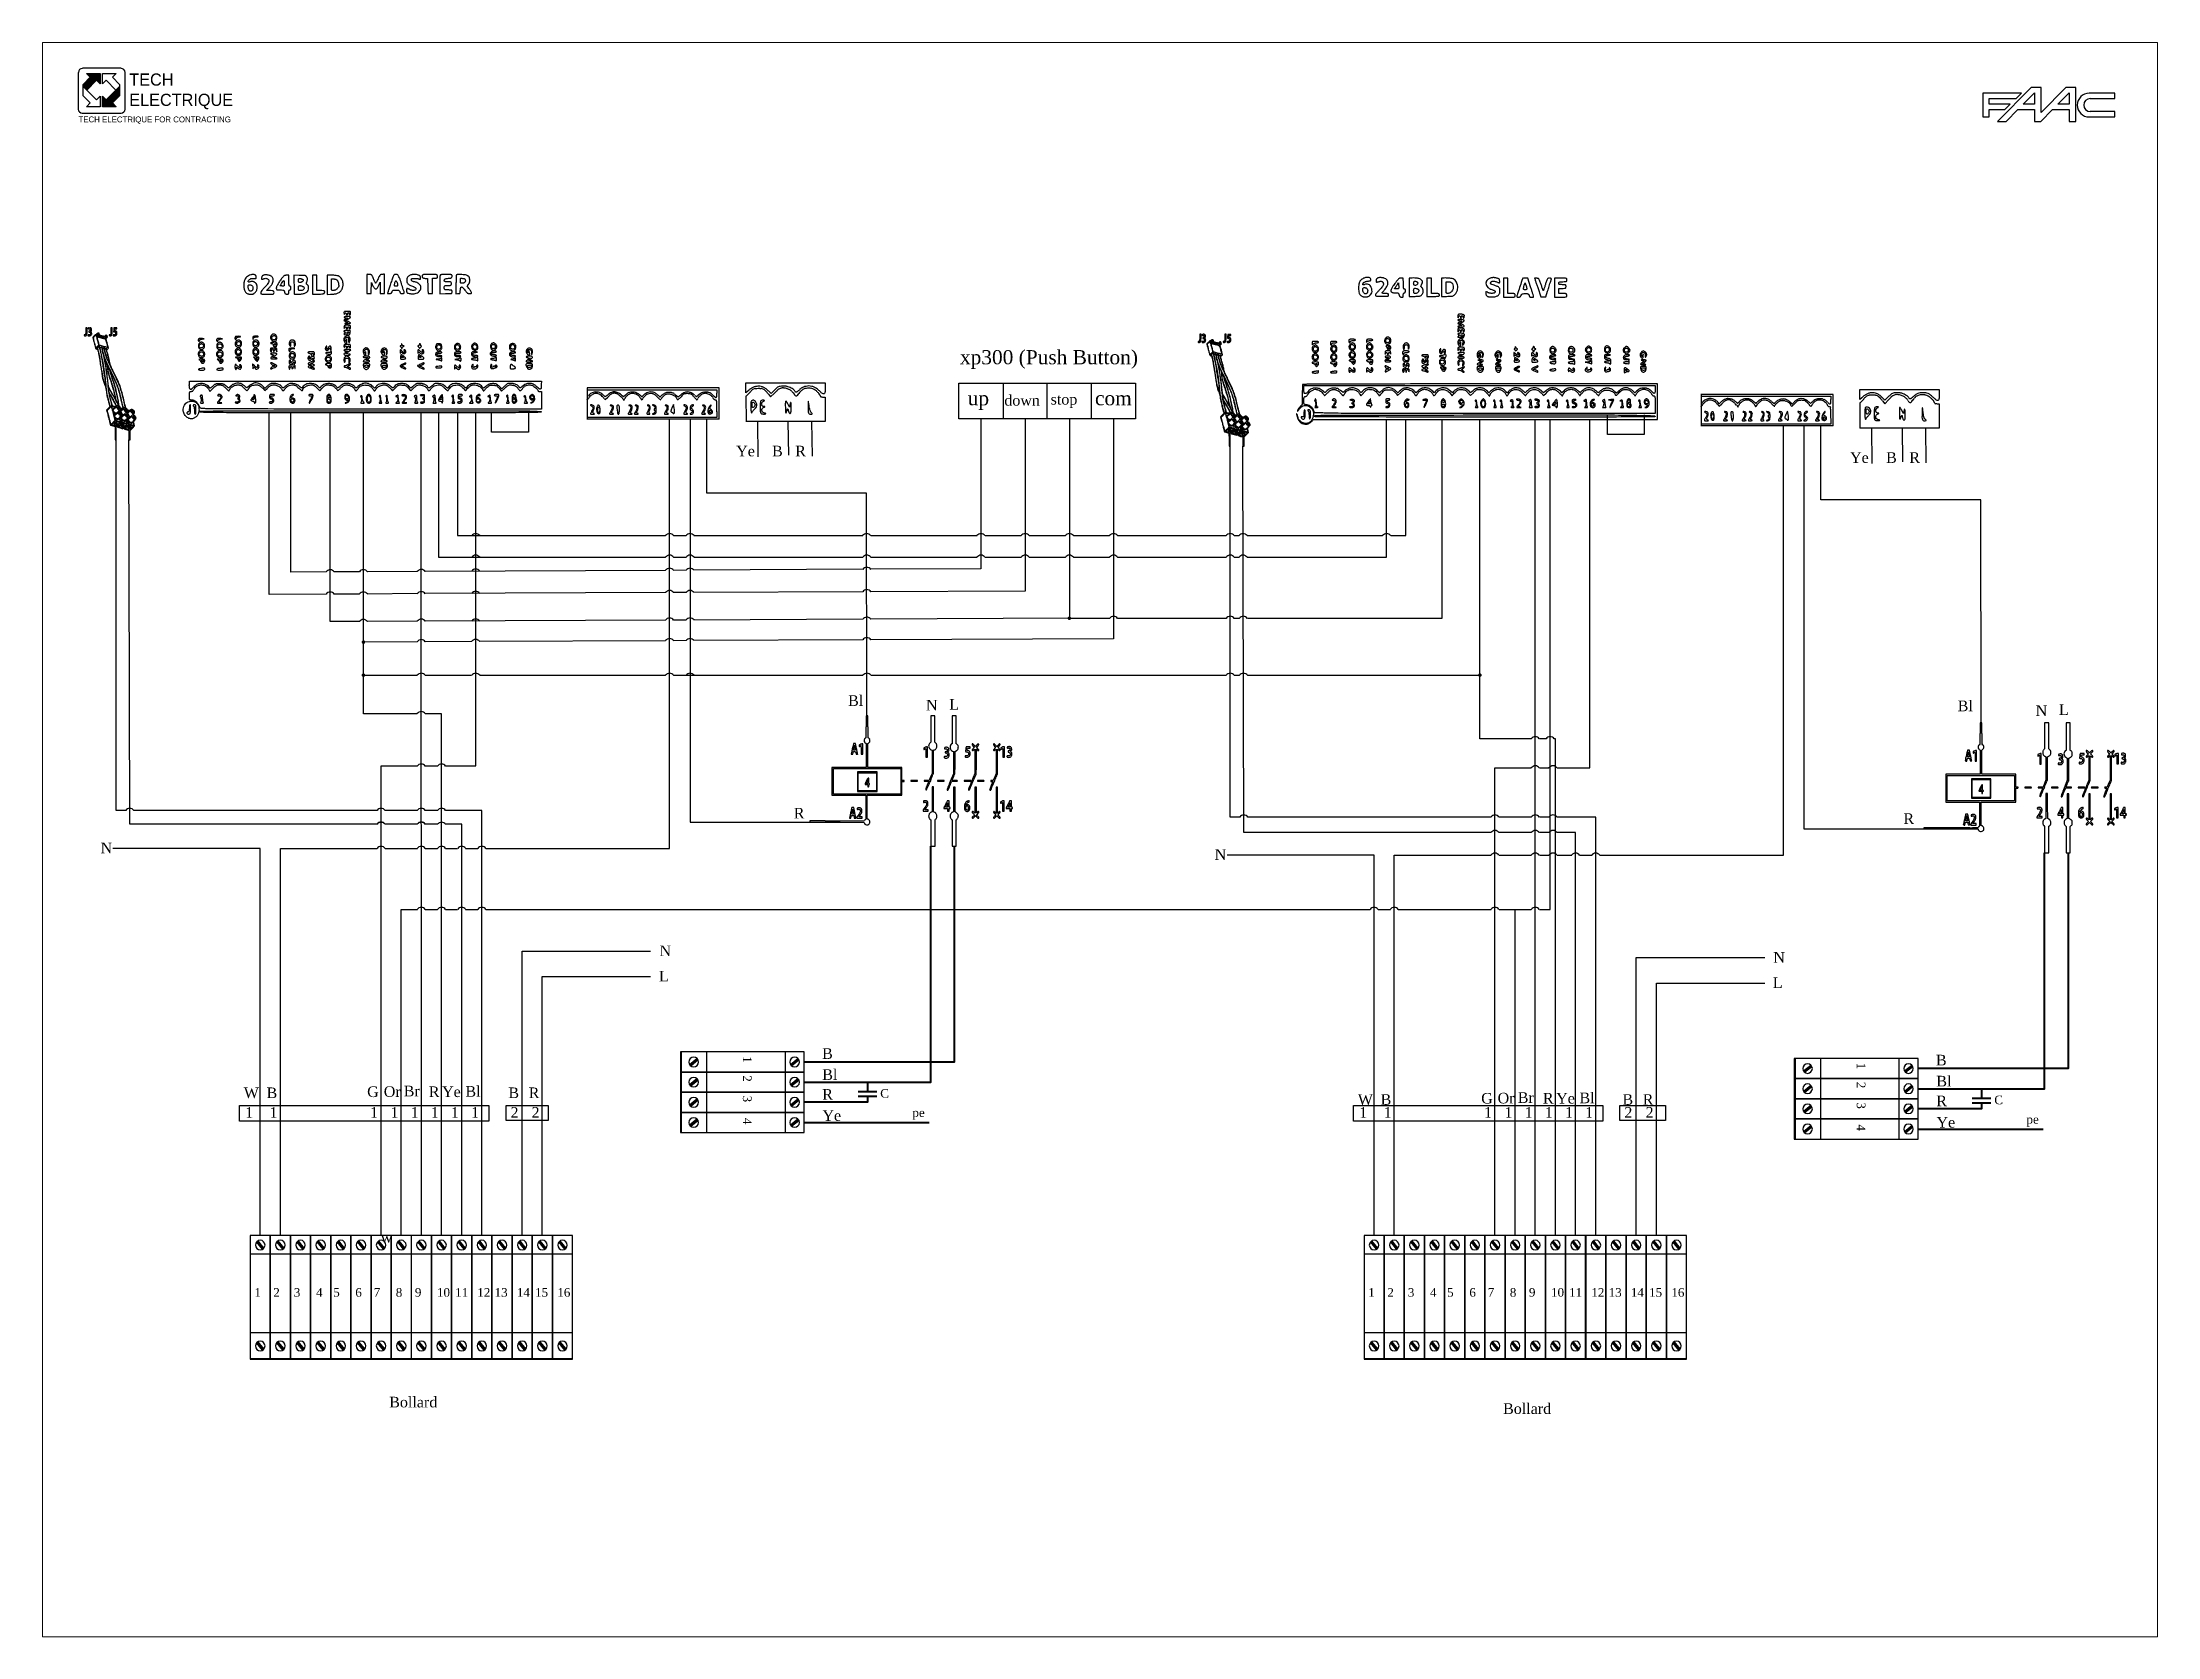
# Paper-space layout 'Layout1' of a CAD drawing. Extents: x 0.1 to 10.8, y 0.2 to 8.2.
# The model-space entities are those that its viewports show. They can reach past a viewport. Long polylines and large blocks are cut down to what shows.
import ezdxf

# ---------------------------------------------------------------- set-up
doc = ezdxf.new("R2010")
doc.units = 0
doc.header["$MEASUREMENT"] = 0
doc.layers.add('1', color=7, linetype='Continuous')
doc.layers.add('AM_0', color=7, linetype='Continuous', lineweight=30)
doc.styles.get("Standard").update_dxf_attribs({"font": 'romantic.ttf'})
pattern_1 = [(45, (-877.3719, 47.5859), (-1.1490485, 1.1490485), []), (135, (-877.3719, 47.5859), (-1.1490485, -1.1490485), [])]

psp = doc.layouts.get("Layout1")

msp = doc.modelspace()

# ---------------------------------------------------------------- texts
at = {"linetype": 'Continuous', "attachment_point": 1}
for s, width, insert, char_height in [('xp300 (Push Button)', 1035.6, (13649, 1975), 80), ('up', 437.55, (13693, 1743), 80), ('down', 437.55, (13900, 1721), 60), ('stop', 437.55, (14162, 1727), 60), ('com', 437.55, (14413, 1743), 80), ('Ye', 205.78, (12383, 1434), 60), ('B', 205.78, (12586, 1434), 60), ('R', 205.78, (12717, 1434), 60), ('Ye', 205.78, (18685, 1397), 60), ('B', 205.78, (18889, 1397), 60), ('R', 205.78, (19020, 1397), 60), ('Bl', 205.78, (13016, 22), 60), ('L', 205.78, (13589, 1), 60), ('N', 205.78, (13457, -4), 60), ('Bl', 205.78, (19294, -8), 60), ('N', 205.78, (19735, -35), 60), ('L', 205.78, (19867, -29), 60), ('R', 205.78, (12709, -615), 60), ('R', 205.78, (18987, -646), 60), ('N', 205.78, (8787, -812), 60), ('N', 205.78, (15090, -849), 60), ('N', 205.78, (11949, -1394), 60), ('N', 205.78, (18251, -1431), 60), ('L', 205.78, (11946, -1537), 60), ('L', 205.78, (18248, -1574), 60), ('B', 205.78, (12869, -1975), 60), ('B', 205.78, (19171, -2012), 60), ('Bl', 205.78, (12870, -2094), 60), ('Bl', 205.78, (19173, -2131), 60), ('W', 205.78, (9597, -2197), 60), ('B', 205.78, (9726, -2197), 60), ('G', 205.78, (10295, -2191), 60), ('Or', 205.78, (10389, -2190), 60), ('Br', 205.78, (10502, -2187), 60), ('R', 205.78, (10644, -2191), 60), ('Ye', 205.78, (10719, -2191), 60), ('Bl', 205.78, (10851, -2189), 60), ('B', 205.78, (11094, -2197), 60), ('R', 205.78, (11209, -2197), 60), ('R', 205.78, (12870, -2206), 60), ('W', 205.78, (15900, -2235), 60), ('B', 205.78, (16029, -2235), 60), ('G', 205.78, (16598, -2228), 60), ('Or', 205.78, (16691, -2227), 60), ('Br', 205.78, (16805, -2224), 60), ('R', 205.78, (16947, -2228), 60), ('Ye', 205.78, (17022, -2228), 60), ('Bl', 205.78, (17154, -2226), 60), ('B', 205.78, (17397, -2235), 60), ('R', 205.78, (17512, -2235), 60), ('R', 205.78, (19173, -2243), 60), ('1', 205.78, (9605, -2308), 60), ('1', 205.78, (9743, -2308), 60), ('1', 205.78, (10311, -2308), 60), ('1', 205.78, (10427, -2308), 60), ('1', 205.78, (10541, -2308), 60), ('1', 205.78, (10655, -2308), 60), ('1', 205.78, (10769, -2308), 60), ('1', 205.78, (10883, -2308), 60), ('2', 205.78, (11106, -2308), 60), ('2', 205.78, (11225, -2308), 60), ('Ye', 205.78, (12871, -2326), 60), ('1', 205.78, (15908, -2308), 60), ('1', 205.78, (16046, -2308), 60), ('1', 205.78, (16614, -2308), 60), ('1', 205.78, (16730, -2308), 60), ('1', 205.78, (16844, -2308), 60), ('1', 205.78, (16958, -2308), 60), ('1', 205.78, (17072, -2308), 60), ('1', 205.78, (17186, -2308), 60), ('2', 205.78, (17408, -2308), 60), ('2', 205.78, (17528, -2308), 60), ('Ye', 205.78, (19174, -2364), 60), ('w', 205.78, (10372, -3015), 60), ('Bollard', 205.78, (10420, -3947), 60), ('Bollard', 205.78, (16722, -3984), 60)]:
    msp.add_mtext_dynamic_manual_height_columns(s, width=width, gutter_width=1, heights=[0], dxfattribs=dict(at, insert=insert, char_height=char_height))
at = {"char_height": 48.9, "attachment_point": 1, "rotation": 270}
for s, insert in [('1', (12470, -2020)), ('2', (12470, -2128)), ('1', (18772, -2057)), ('3', (12470, -2243)), ('2', (18772, -2165)), ('4', (12470, -2369)), ('3', (18772, -2281)), ('4', (18772, -2406))]:
    msp.add_mtext_dynamic_manual_height_columns(s, width=43.49, gutter_width=104, heights=[0], dxfattribs=dict(at, insert=insert))
at = {"char_height": 48.9, "attachment_point": 1}
for s, insert in [('C', (13198, -2206)), ('C', (19501, -2243)), ('pe', (13380, -2315)), ('pe', (19683, -2353)), ('1', (9657, -3332)), ('2', (9764, -3332)), ('3', (9880, -3332)), ('4', (10006, -3332)), ('5', (10103, -3332)), ('6', (10228, -3332)), ('7', (10332, -3332)), ('8', (10457, -3332)), ('9', (10565, -3332)), ('10', (10690, -3332)), ('11', (10793, -3332)), ('12', (10918, -3332)), ('13', (11016, -3332)), ('14', (11142, -3332)), ('15', (11245, -3332)), ('16', (11371, -3332)), ('1', (15959, -3332)), ('2', (16067, -3332)), ('3', (16183, -3332)), ('4', (16308, -3332)), ('5', (16405, -3332)), ('6', (16531, -3332)), ('7', (16635, -3332)), ('8', (16760, -3332)), ('9', (16868, -3332)), ('10', (16993, -3332)), ('11', (17095, -3332)), ('12', (17221, -3332)), ('13', (17319, -3332)), ('14', (17445, -3332)), ('15', (17548, -3332)), ('16', (17674, -3332))]:
    msp.add_mtext_dynamic_manual_height_columns(s, width=43.49, gutter_width=104, heights=[0], dxfattribs=dict(at, insert=insert))

# ---------------------------------------------------------------- blocks, each defined once
blk = doc.blocks.new('logo-Tech-Electrique')
h = blk.add_hatch()
h.set_pattern_fill('ANSI37', color=12, scale=13, style=0)
h.set_pattern_definition(pattern_1)
h.paths.add_polyline_path([(71.9, 348.7), (84.8, 335.8), (84.8, 373.6), (35.4, 373.6), (49, 360), (22.8, 333.7), (22.8, 326.7), (36.4, 313.1)])
h = blk.add_hatch()
h.set_pattern_fill('ANSI37', color=12, scale=13, style=0)
h.set_pattern_definition(pattern_1)
h.paths.add_polyline_path([(106.6, 277.5), (93.7, 290.4), (93.7, 252.6), (143.2, 252.6), (129.5, 266.2), (155.8, 292.5), (155.8, 326.7)])
for points in [[(22.8, 326.7), (71.9, 277.5), (84.8, 290.4), (84.8, 252.6), (35.4, 252.6), (49, 266.2), (22.8, 292.5), (22.8, 333.7), (49, 360), (35.4, 373.6), (84.8, 373.6), (84.8, 335.8), (71.9, 348.7), (36.4, 313.1)], [(142.2, 313.1), (106.6, 348.7), (93.7, 335.8), (93.7, 373.6), (143.2, 373.6), (129.5, 360), (155.8, 333.7), (155.8, 292.5), (129.5, 266.2), (143.2, 252.6), (93.7, 252.6), (93.7, 290.4), (106.6, 277.5), (155.8, 326.7)]]:
    blk.add_lwpolyline(points)
blk = doc.blocks.new('*U5')
for p, q in [((2458, 1505), (2264, 1505)), ((2243, 1484), (2243, 1300)), ((2478, 1300), (2478, 1484)), ((2263, 1279), (2458, 1279))]:
    blk.add_line(p, q)
for centre, radius, start, end in [((2264, 1484), 20.4, 90, 180), ((2458, 1484), 20.4, 0, 90), ((2263, 1300), 20.2, 180, 270), ((2458, 1300), 20.2, 270, 0)]:
    blk.add_arc(centre, radius, start, end)
at = {"layer": '1', "lineweight": -2, "xscale": 1.37851380043039, "yscale": 1.378513800427149, "zscale": 1.378513800427601}
blk.add_blockref('logo-Tech-Electrique', (2236, 964), dxfattribs=at)
at = {"attachment_point": 1}
for s, insert, char_height, width in [('{\\fTw Cen MT|b0|i0|c0|p34;TECH\\PELECTRIQUE}', (2499, 1479), 61.08, 117.99), ('{\\fTw Cen MT|b0|i0|c0|p34;\\C1;TECH ELECTRIQUE FOR CONTRACTING}', (2244, 1263), 29.52, 1011.23)]:
    blk.add_mtext(s, dxfattribs=dict(at, insert=insert, char_height=char_height, width=width))
blk = doc.blocks.new('Logo')
at = {"layer": 'AM_0', "lineweight": -3}
for p, q in [((87.1, 44.6), (48.2, 44.6)), ((48.2, 44.6), (48.2, 20.5)), ((96.9, 50), (63, 16.1)), ((81.7, 39.1), (87.1, 44.6)), ((88.9, 33.3), (100.3, 44.8)), ((106.8, 50), (96.9, 50)), ((100.3, 44.8), (100.3, 33.3)), ((106.8, 25.1), (106.8, 50)), ((131.7, 50), (106.8, 25.1)), ((123.8, 33.3), (135.2, 44.8)), ((141.7, 50), (131.7, 50)), ((135.2, 44.8), (135.2, 33.3)), ((141.7, 16.1), (141.7, 50)), ((180.8, 44.6), (155.2, 44.6)), ((180.8, 39.1), (180.8, 44.6)), ((54.6, 39.1), (81.7, 39.1)), ((54.6, 33.3), (54.6, 39.1)), ((75.9, 33.3), (54.6, 33.3)), ((54.6, 27.9), (70.4, 27.9)), ((54.6, 20.5), (54.6, 27.9)), ((70.4, 27.9), (75.9, 33.3)), ((71.7, 16.1), (83.4, 27.9)), ((83.4, 27.9), (100.3, 27.9)), ((100.3, 33.3), (88.9, 33.3)), ((100.3, 27.9), (100.3, 16.1)), ((106.5, 16.1), (118.3, 27.9)), ((118.3, 27.9), (135.2, 27.9)), ((135.2, 33.3), (123.8, 33.3)), ((135.2, 27.9), (135.2, 16.1)), ((156.2, 39.1), (180.8, 39.1)), ((180.8, 26), (156.2, 26)), ((180.8, 20.5), (180.8, 26)), ((48.2, 20.5), (54.6, 20.5)), ((63, 16.1), (71.7, 16.1)), ((100.3, 16.1), (106.5, 16.1)), ((135.2, 16.1), (141.7, 16.1)), ((155.2, 20.5), (180.8, 20.5))]:
    blk.add_line(p, q, dxfattribs=at)
for centre, radius in [((155.2, 32.5), 12), ((156.2, 32.5), 6.56)]:
    blk.add_arc(centre, radius, 90, 270, dxfattribs=at)
blk = doc.blocks.new('TRM')
h = blk.add_hatch(color=256)
h.dxf.hatch_style = 1
h.paths.add_polyline_path([(-2.51, 20.51, 0.093384), (-3.05, 20.97), (-5.41, 18.06, 0.093384), (-4.85, 17.63)])
h = blk.add_hatch(color=256)
h.dxf.hatch_style = 1
h.paths.add_polyline_path([(-2.51, -19.55, 0.093384), (-3.05, -19.09), (-5.41, -22, 0.093384), (-4.85, -22.43)])
for p, q in [((-8, 24.58), (0, 24.58)), ((-8, -24.58), (-8, 24.58)), ((-8, 24.26), (0, 24.26)), ((-3.05, 20.97), (-5.41, 18.06)), ((-2.51, 20.51), (-4.85, 17.63)), ((0, 24.58), (0, -24.58)), ((0, 14.06), (-8, 14.06)), ((0, -17.05), (-8, -17.05)), ((0, -24.58), (-8, -24.58)), ((-3.05, -19.09), (-5.41, -22)), ((-2.51, -19.55), (-4.85, -22.43)), ((-4.38, -20.73), (-3.47, -20.73))]:
    blk.add_line(p, q)
for centre in [(-4, 19.33), (-4, -20.73)]:
    blk.add_circle(centre, 1.9)

# ---------------------------------------------------------------- linework, layer by layer
for p, q in [((11539, 1751), (12274, 1751)), ((11546, 1717), (11539, 1710)), ((11642, 1710), (11634, 1718)), ((11637, 1700), (11642, 1695)), ((11653, 1719), (11642, 1710)), ((11642, 1695), (11656, 1709)), ((11746, 1710), (11737, 1718)), ((11756, 1720), (11746, 1710)), ((12286, 1762), (11846, 1761)), ((12054, 1708), (12045, 1717)), ((12065, 1718), (12054, 1708)), ((12159, 1710), (12150, 1719)), ((12168, 1719), (12159, 1710)), ((12274, 1751), (12274, 1732)), ((12286, 1661), (12286, 1762)), ((12566, 1725), (12578, 1710)), ((12578, 1710), (12599, 1731)), ((12876, 1709), (12887, 1708)), ((12887, 1708), (12887, 1640)), ((17842, 1714), (18576, 1714)), ((17849, 1680), (17842, 1672)), ((17945, 1672), (17937, 1681)), ((17955, 1682), (17945, 1672)), ((18049, 1673), (18040, 1681)), ((18059, 1683), (18049, 1673)), ((18589, 1724), (18148, 1724)), ((18357, 1670), (18348, 1680)), ((18368, 1681), (18357, 1670)), ((18462, 1673), (18452, 1682)), ((18471, 1682), (18462, 1673)), ((18576, 1714), (18576, 1695)), ((18589, 1623), (18589, 1724)), ((18869, 1688), (18881, 1672)), ((18881, 1672), (18902, 1694)), ((12274, 1593), (11539, 1593)), ((12274, 1627), (12274, 1593)), ((12286, 1584), (12286, 1661)), ((12887, 1572), (12438, 1571)), ((12887, 1640), (12887, 1572)), ((17939, 1663), (17944, 1657)), ((17944, 1657), (17959, 1672)), ((18577, 1589), (18576, 1556)), ((18589, 1547), (18589, 1623)), ((19178, 1671), (19190, 1671)), ((19190, 1603), (19189, 1534)), ((19190, 1671), (19190, 1603)), ((18576, 1556), (17842, 1556)), ((19189, 1534), (18741, 1534)), ((13123, -95), (13119, -95)), ((13119, -95), (13119, -157)), ((13128, -95), (13123, -95)), ((13128, -157), (13128, -95)), ((19426, -133), (19421, -133)), ((19421, -133), (19421, -194)), ((19430, -133), (19426, -133)), ((19430, -194), (19430, -133)), ((13115, -249), (13119, -250)), ((13119, -250), (13119, -318)), ((13119, -318), (13119, -386)), ((13128, -251), (13131, -248)), ((13128, -318), (13128, -251)), ((13128, -386), (13128, -318)), ((19418, -286), (19421, -288)), ((19421, -288), (19421, -356)), ((19421, -356), (19421, -424)), ((19430, -288), (19434, -285)), ((19430, -356), (19430, -288)), ((19430, -424), (19430, -356)), ((13022, -386), (12925, -386)), ((12925, -386), (12925, -465)), ((12925, -465), (12925, -544)), ((13119, -386), (13022, -386)), ((13224, -386), (13128, -386)), ((13321, -386), (13224, -386)), ((13321, -423), (13321, -386)), ((13321, -460), (13321, -423)), ((13327, -460), (13321, -460)), ((13321, -505), (13321, -465)), ((13321, -465), (13327, -465)), ((19324, -424), (19227, -424)), ((19227, -424), (19227, -503)), ((19421, -424), (19324, -424)), ((19527, -424), (19430, -424)), ((19623, -424), (19527, -424)), ((19623, -461), (19623, -424)), ((19623, -498), (19623, -461)), ((12925, -544), (13020, -544)), ((13020, -544), (13116, -544)), ((13116, -544), (13116, -612)), ((13124, -611), (13124, -544)), ((13124, -544), (13222, -544)), ((13222, -544), (13321, -544)), ((13321, -544), (13321, -505)), ((19227, -503), (19227, -582)), ((19227, -582), (19323, -582)), ((19323, -582), (19418, -582)), ((19418, -582), (19418, -649)), ((19426, -648), (19426, -582)), ((19426, -582), (19525, -582)), ((19525, -582), (19623, -582)), ((19630, -498), (19623, -498)), ((19623, -542), (19623, -503)), ((19623, -503), (19630, -503)), ((19623, -582), (19623, -542)), ((12825, -689), (12800, -689)), ((12800, -689), (12800, -693)), ((12800, -693), (12800, -696)), ((12800, -696), (12825, -696)), ((12825, -696), (12971, -696)), ((12971, -696), (13106, -697)), ((13106, -697), (13107, -700)), ((13116, -679), (13112, -682)), ((13116, -612), (13116, -679)), ((13124, -678), (13124, -611)), ((13126, -678), (13124, -678)), ((19418, -717), (19415, -720)), ((19418, -649), (19418, -717)), ((19426, -715), (19426, -648)), ((19429, -716), (19426, -715)), ((19128, -727), (19103, -727)), ((19103, -727), (19103, -730)), ((19103, -730), (19103, -734)), ((19103, -734), (19128, -734)), ((19128, -734), (19274, -734)), ((19274, -734), (19409, -734)), ((19409, -734), (19410, -737))]:
    msp.add_line(p, q)
at = {"color": 2, "linetype": 'Continuous'}
for p, q in [((12503, 1571), (12506, 1371)), ((18806, 1534), (18808, 1334))]:
    msp.add_line(p, q, dxfattribs=at)
at = {"color": 250, "linetype": 'Continuous'}
for p, q in [((12676, 1571), (12679, 1380)), ((18979, 1534), (18982, 1343))]:
    msp.add_line(p, q, dxfattribs=at)
at = {"color": 1, "linetype": 'Continuous'}
for p, q in [((12809, 1572), (12812, 1375)), ((19111, 1534), (19114, 1337))]:
    msp.add_line(p, q, dxfattribs=at)
for points in [[(9636, 2401, 0.048069), (9623, 2395, 0.072472), (9612, 2388, 0.076429), (9605, 2378, 0.06045), (9600, 2366, 0.04612), (9598, 2356, 0.017314), (9598, 2342, 0.017056), (9598, 2328, 0.052722), (9599, 2319, 0.039353), (9603, 2310, 0.066368), (9607, 2303, 0.070608), (9612, 2298, 0.051103), (9620, 2294, 0.019182), (9624, 2293, 0.038315), (9627, 2292, 0.030989), (9631, 2291, 0.008737), (9637, 2291, 0.007098), (9643, 2291, 0.036509), (9647, 2292, 0.052901), (9649, 2292, 0.026116), (9653, 2294, 0.063824), (9660, 2299, 0.064024), (9666, 2306, 0.060727), (9670, 2314, 0.048585), (9672, 2324, 0.055756), (9672, 2336, 0.085135), (9670, 2347, 0.095755), (9664, 2355, 0.09013), (9655, 2361, 0.038957), (9650, 2363, 0.050316), (9645, 2363, 0.046839), (9640, 2363, 0.028051), (9634, 2362, -0.026185), (9627, 2360, -0.165564), (9623, 2361, -0.316477), (9622, 2363, -0.078231), (9623, 2368, -0.068332), (9626, 2371, -0.025603), (9630, 2375, -0.025399), (9635, 2379, -0.074615), (9638, 2381, -0.043197), (9641, 2381, -0.027047), (9644, 2381, -0.021068), (9647, 2381, -0.009869), (9651, 2381, 0.008961), (9662, 2380, 0.106172), (9666, 2381, 0.239187), (9667, 2383, 0.064726), (9668, 2388, 0.065548), (9667, 2392, 0.070535), (9666, 2396, 0.071317), (9663, 2399, 0.069345), (9660, 2401, 0.085354), (9656, 2402, 0.033086), (9650, 2403, 0.031828), (9643, 2402, 0.036018)], [(9716, 2401, 0.029704), (9711, 2400, 0.043745), (9706, 2398, 0.050733), (9703, 2396, 0.073369), (9701, 2393, 0.108901), (9699, 2390, 0.02497), (9698, 2384, 0.019382), (9698, 2377, 0.265171), (9699, 2375, 0.190914), (9700, 2375, 0.012878), (9702, 2376, 0.017033), (9705, 2376, 0.011858), (9708, 2378, -0.031268), (9718, 2381, -0.082685), (9725, 2381, -0.113344), (9731, 2379, -0.095486), (9736, 2375, -0.146225), (9739, 2367, -0.118925), (9737, 2358, -0.06928), (9730, 2347, -0.020729), (9717, 2332, 0.012003), (9704, 2318, 0.042153), (9696, 2307, 0.074869), (9693, 2300, 0.22314), (9694, 2294, 0.188345), (9697, 2293, 0.025125), (9704, 2292, 0.018841), (9715, 2291, 0.005153), (9732, 2291, 0.005008), (9755, 2291, 0.065101), (9763, 2292, 0.207096), (9767, 2295, 0.118603), (9768, 2301, 0.098806), (9767, 2307, 0.204018), (9764, 2310, 0.083702), (9757, 2311, 0.009085), (9741, 2312), (9725, 2312), (9737, 2324, 0.023491), (9749, 2337, 0.044969), (9758, 2349, 0.056168), (9762, 2360, 0.074762), (9764, 2370, 0.067732), (9763, 2378, 0.065983), (9760, 2385, 0.067073), (9755, 2391, 0.074411), (9749, 2396, 0.050441), (9742, 2398, 0.031035), (9733, 2400, 0.03072), (9724, 2401, 0.043472)], [(9828, 2397, 0.102891), (9821, 2391, 0.016092), (9808, 2376, 0.018511), (9796, 2358, 0.022759), (9786, 2340, 0.008962), (9783, 2335, 0.030053), (9782, 2331, 0.042336), (9781, 2328, 0.036981), (9781, 2325, 0.032711), (9781, 2322, 0.060382), (9782, 2320, 0.075706), (9783, 2318, 0.095777), (9784, 2317, 0.119052), (9784, 2317, 0.000053), (9790, 2316, 0.000777), (9796, 2316, 0.000472), (9803, 2316, -0.006481), (9818, 2315, -0.085796), (9823, 2314, -0.19121), (9825, 2311, -0.056871), (9827, 2306, 0.017006), (9828, 2300, 0.057699), (9829, 2297, 0.085479), (9831, 2295, 0.076124), (9834, 2293, 0.048664), (9835, 2293, 0.020647), (9838, 2292, 0.019862), (9840, 2292, 0.021641), (9843, 2292, 0.036185), (9847, 2292, 0.199254), (9850, 2293, 0.128413), (9851, 2296, 0.012008), (9851, 2303, -0.023143), (9852, 2309, -0.068217), (9853, 2313, -0.115286), (9855, 2315, -0.168096), (9857, 2316, 0.128934), (9860, 2316, 0.133109), (9862, 2318, 0.093161), (9863, 2322, 0.039269), (9864, 2326, 0.037609), (9863, 2331, 0.096742), (9862, 2334, 0.13065), (9860, 2336, 0.100267), (9857, 2337, -0.241741), (9854, 2339, -0.085346), (9853, 2343, -0.032173), (9852, 2352, -0.004103), (9851, 2372), (9851, 2399), (9841, 2399, 0.009875), (9837, 2399, 0.020558), (9833, 2398, 0.026291), (9830, 2398, 0.057289)], [(9881, 2378, -0.000612), (9881, 2368, -0.000251), (9881, 2354, -0.000249), (9882, 2339, -0.000319), (9882, 2325, 0.001337), (9882, 2313, 0.00218), (9883, 2303, 0.000277), (9883, 2294, 0.188994), (9883, 2293, 0.18318), (9885, 2292, 0.003685), (9898, 2292, 0.009247), (9910, 2291, 0.028142), (9919, 2292, 0.042444), (9939, 2296, 0.101718), (9953, 2303, 0.130062), (9961, 2313, 0.09406), (9963, 2328, 0.038503), (9963, 2334, 0.065314), (9962, 2339, 0.075747), (9959, 2343, 0.07504), (9956, 2346, -0.068577), (9953, 2348, -0.104133), (9952, 2350, -0.106564), (9951, 2353, -0.074493), (9952, 2356, 0.020579), (9955, 2365, 0.043228), (9957, 2372, 0.053212), (9957, 2378, 0.05433), (9956, 2384, 0.064827), (9954, 2388, 0.045525), (9951, 2392, 0.046513), (9948, 2395, 0.087429), (9944, 2397, 0.059754), (9941, 2397, 0.004261), (9933, 2398, 0.005359), (9923, 2398, 0.002745), (9910, 2398), (9880, 2399)], [(9985, 2345), (9985, 2291), (9993, 2291, 0.009682), (10005, 2291, 0.003974), (10023, 2292, 0.002637), (10039, 2293, 0.034124), (10046, 2294, 0.04333), (10050, 2295, 0.110659), (10052, 2297, 0.11298), (10054, 2299, 0.046261), (10055, 2303, 0.090809), (10054, 2308, 0.25399), (10052, 2310, 0.074737), (10047, 2311, 0.004236), (10031, 2312), (10010, 2312), (10010, 2355), (10010, 2399), (9998, 2399), (9985, 2399)], [(10068, 2345), (10068, 2290), (10087, 2291, 0.008435), (10101, 2292, 0.021202), (10111, 2293, 0.02706), (10119, 2294, 0.025826), (10127, 2297, 0.038828), (10136, 2301, 0.053526), (10143, 2306, 0.055027), (10148, 2312, 0.044374), (10153, 2320, 0.034469), (10155, 2326, 0.0205), (10157, 2333, 0.020519), (10159, 2340, 0.035435), (10159, 2347, 0.047121), (10158, 2357, 0.040759), (10155, 2368, 0.042078), (10151, 2377, 0.06327), (10145, 2385, 0.06653), (10136, 2392, 0.070024), (10126, 2396, 0.048377), (10112, 2398, 0.014958), (10091, 2399), (10068, 2399)], [(10294, 2403, 0.188878), (10293, 2402, 0.000265), (10293, 2387, 0.002128), (10293, 2369, 0.001304), (10293, 2349), (10293, 2295), (10306, 2295), (10318, 2295), (10318, 2309, -0.002516), (10318, 2316, -0.001251), (10318, 2324, -0.001242), (10319, 2333, -0.001824), (10319, 2341), (10320, 2358), (10324, 2346, 0.023368), (10332, 2331, 0.095455), (10338, 2323, 0.207833), (10344, 2321, 0.168948), (10350, 2324, 0.059598), (10353, 2328, 0.017813), (10357, 2334, 0.016064), (10361, 2342, 0.010846), (10365, 2352), (10368, 2359), (10368, 2327), (10368, 2295), (10381, 2295), (10393, 2295), (10393, 2349), (10393, 2404), (10387, 2404, 0.016603), (10380, 2403, 0.040301), (10375, 2403, 0.0553), (10371, 2401, 0.08224), (10368, 2399, 0.064908), (10366, 2397, 0.007551), (10364, 2392, 0.008858), (10360, 2386, 0.006745), (10357, 2379, -0.004675), (10351, 2367, -0.016874), (10347, 2359, -0.018269), (10344, 2355, -0.403028), (10343, 2354, -0.135735), (10342, 2356, -0.007548), (10339, 2362, -0.010235), (10335, 2369, -0.005264), (10331, 2379, 0.007339), (10327, 2389, 0.023874), (10324, 2395, 0.036285), (10321, 2399, 0.08406), (10319, 2401, 0.116933), (10315, 2402, 0.008932), (10306, 2403, 0.006182), (10296, 2404, 0.219229)], [(10449, 2402, 0.148802), (10446, 2400, 0.069796), (10444, 2396, 0.019563), (10441, 2388, 0.001085), (10432, 2364, 0.002059), (10423, 2336, 0.004458), (10416, 2315, 0.001049), (10410, 2297, 0.280286), (10410, 2296, 0.170436), (10411, 2296, 0.007454), (10414, 2295, 0.011925), (10417, 2295, 0.008157), (10420, 2295, 0.02481), (10427, 2296, 0.107366), (10431, 2297, 0.130312), (10434, 2300, 0.043975), (10436, 2305, -0.021227), (10437, 2307, -0.019248), (10438, 2309, -0.01967), (10440, 2312, -0.056666), (10441, 2313, -0.077313), (10443, 2314, -0.076949), (10445, 2315, -0.031453), (10449, 2315, -0.003148), (10457, 2315, -0.01093), (10469, 2315, -0.089908), (10473, 2314, -0.160478), (10476, 2311, -0.056702), (10479, 2306, 0.0398), (10481, 2301, 0.078793), (10483, 2298, 0.091151), (10486, 2296, 0.06995), (10490, 2295, 0.039923), (10493, 2295, 0.025707), (10497, 2295, 0.025665), (10501, 2296, 0.06688), (10504, 2297, 0.294191), (10505, 2298, 0.050618), (10505, 2302, 0.011134), (10502, 2310, 0.000343), (10492, 2342, 0.00337), (10481, 2376, 0.028708), (10475, 2390, 0.072288), (10470, 2398, 0.15731), (10465, 2402, 0.031288), (10461, 2402, 0.027663), (10457, 2403, 0.028331), (10453, 2402, 0.039058)], [(10546, 2401, 0.048039), (10538, 2399, 0.05175), (10532, 2395, 0.053203), (10526, 2390, 0.056629), (10522, 2384, 0.022408), (10520, 2380, 0.051058), (10519, 2378, 0.041647), (10519, 2375, 0.010852), (10519, 2370, 0.010854), (10519, 2365, 0.041676), (10519, 2362, 0.051068), (10520, 2359, 0.022366), (10522, 2356, 0.063174), (10526, 2350, 0.057028), (10532, 2345, 0.04575), (10540, 2340, 0.022124), (10551, 2336, -0.007958), (10558, 2334, -0.028168), (10562, 2332, -0.042556), (10565, 2330, -0.048323), (10568, 2328, -0.111845), (10570, 2325, -0.111304), (10570, 2321, -0.113806), (10569, 2317, -0.12121), (10566, 2315, -0.092663), (10560, 2313, -0.062894), (10552, 2313, -0.050262), (10543, 2315, -0.027882), (10533, 2319, 0.003999), (10529, 2321, 0.005837), (10525, 2322, 0.003046), (10522, 2324, 0.097347), (10521, 2324, 0.236401), (10520, 2323, 0.085589), (10519, 2321, 0.053315), (10518, 2318, 0.021918), (10518, 2313, 0.03178), (10518, 2308, 0.059863), (10519, 2304, 0.076794), (10521, 2300, 0.105571), (10524, 2298, 0.073681), (10532, 2296, 0.02694), (10543, 2294, 0.027119), (10556, 2294, 0.043961), (10566, 2295, 0.06185), (10579, 2300, 0.079093), (10590, 2307, 0.089545), (10597, 2317, 0.11051), (10599, 2327, 0.031432), (10599, 2333, 0.053021), (10598, 2337, 0.056132), (10596, 2341, 0.040418), (10593, 2345, 0.056076), (10586, 2352, 0.039972), (10577, 2357, 0.040749), (10568, 2360, 0.074567), (10560, 2362, -0.046948), (10558, 2362, -0.024365), (10556, 2362, -0.023997), (10554, 2363, -0.033479), (10553, 2364, -0.064064), (10548, 2367, -0.109157), (10545, 2371, -0.142365), (10545, 2376, -0.146425), (10547, 2379, -0.088076), (10549, 2380, -0.075846), (10551, 2381, -0.031693), (10554, 2381, -0.003521), (10562, 2381, -0.007379), (10569, 2381, -0.017852), (10574, 2380, -0.022296), (10579, 2380, -0.020539), (10583, 2379, 0.007691), (10586, 2378, 0.007914), (10589, 2377, 0.007707), (10592, 2377, 0.03302), (10594, 2376), (10597, 2376), (10597, 2384, 0.009253), (10596, 2389, 0.057858), (10596, 2391, 0.087962), (10595, 2393, 0.0363), (10594, 2395, 0.087044), (10589, 2398, 0.050589), (10583, 2400, 0.038678), (10575, 2402, 0.018638), (10565, 2402, 0.007823), (10559, 2402, 0.011602), (10553, 2402, 0.013251), (10549, 2402, 0.031682)], [(10632, 2403, 0.003132), (10625, 2402, 0.004057), (10619, 2402, 0.003076), (10613, 2402, 0.03603), (10611, 2401, 0.113236), (10609, 2400, 0.111316), (10607, 2398, 0.086915), (10606, 2395, 0.044783), (10606, 2391, 0.093874), (10607, 2387, 0.163881), (10610, 2384, 0.083102), (10614, 2383, 0.012971), (10624, 2381), (10637, 2380), (10637, 2358, 0.000129), (10638, 2348, 0.00008), (10638, 2337, 0.00008), (10639, 2325, 0.000145), (10639, 2316), (10640, 2295), (10652, 2295), (10664, 2295), (10664, 2339), (10664, 2383), (10677, 2383, 0.010543), (10687, 2383, 0.122484), (10691, 2384, 0.214897), (10693, 2387, 0.042333), (10693, 2393, 0.056678), (10692, 2398, 0.200139), (10691, 2401, 0.111961), (10686, 2402, 0.012702), (10677, 2403, 0.006041), (10667, 2403, 0.009116), (10658, 2403, 0.006873), (10648, 2403, 0.001969)], [(10728, 2403, 0.004449), (10716, 2402, 0.047405), (10711, 2401, 0.137732), (10709, 2400, 0.137749), (10708, 2397, 0.047347), (10707, 2395, 0.000678), (10707, 2380, 0.00187), (10707, 2364, 0.001231), (10706, 2344), (10706, 2294), (10738, 2295, 0.002671), (10764, 2295, 0.061226), (10772, 2296, 0.237), (10775, 2299, 0.093717), (10776, 2305, 0.021494), (10776, 2309, 0.061296), (10775, 2311, 0.084652), (10774, 2313, 0.075914), (10773, 2315, 0.140661), (10773, 2315, 0.000069), (10767, 2315, 0.000956), (10761, 2315, 0.000582), (10754, 2316, -0.006402), (10739, 2316, -0.112548), (10734, 2318, -0.232015), (10732, 2321, -0.03784), (10731, 2328, -0.041286), (10732, 2336, -0.230372), (10734, 2339, -0.112743), (10739, 2340, -0.007127), (10754, 2341, 0.010551), (10765, 2341, 0.114839), (10769, 2343, 0.214866), (10771, 2345, 0.050586), (10772, 2351, 0.055663), (10771, 2357, 0.224769), (10769, 2360, 0.10035), (10765, 2361, 0.007273), (10751, 2362, -0.005954), (10738, 2362, -0.078468), (10734, 2363, -0.234177), (10732, 2365, -0.098067), (10731, 2369, -0.081096), (10733, 2375, -0.169204), (10736, 2378, -0.084518), (10742, 2380, -0.011186), (10756, 2382, 0.009833), (10768, 2383, 0.106593), (10773, 2385, 0.213637), (10775, 2388, 0.057507), (10776, 2394, 0.01068), (10776, 2397, 0.067074), (10775, 2399, 0.122392), (10774, 2400, 0.073239), (10773, 2401, 0.09521), (10769, 2402, 0.005831), (10755, 2403, 0.009371), (10741, 2403, 0.011709)], [(10804, 2402, 0.008642), (10803, 2401, 0.01159), (10802, 2401, 0.008847), (10801, 2401, 0.109571), (10800, 2400, 0.180639), (10799, 2398, 0.004504), (10798, 2385, 0.007346), (10798, 2367, 0.002481), (10797, 2340), (10797, 2294), (10807, 2295, 0.02013), (10817, 2296, 0.186951), (10820, 2297, 0.156664), (10822, 2301, 0.013055), (10822, 2312, -0.014883), (10823, 2320, -0.037815), (10824, 2326, -0.054445), (10825, 2330, -0.186082), (10827, 2332, -0.199494), (10831, 2332, -0.073123), (10836, 2329, -0.048064), (10841, 2323, -0.019433), (10848, 2315, 0.010476), (10853, 2308, 0.022068), (10857, 2303, 0.028342), (10860, 2299, 0.065664), (10863, 2297, 0.072792), (10867, 2296, 0.024189), (10872, 2295, 0.024535), (10878, 2295, 0.062061), (10882, 2295, 0.204619), (10885, 2298, 0.226274), (10885, 2301, 0.056926), (10882, 2308, 0.005529), (10871, 2324), (10860, 2338), (10864, 2343, -0.005029), (10866, 2345, -0.006655), (10867, 2346, -0.004907), (10869, 2348, -0.063539), (10869, 2348, 0.104002), (10870, 2349, 0.009043), (10871, 2350, 0.011581), (10872, 2352, 0.008741), (10873, 2354, 0.026909), (10874, 2357, 0.052653), (10875, 2360, 0.035254), (10875, 2364, 0.006566), (10876, 2370, 0.006318), (10875, 2377, 0.038635), (10875, 2380, 0.057395), (10874, 2383, 0.02419), (10873, 2387, 0.037724), (10870, 2391, 0.060653), (10867, 2394, 0.057286), (10863, 2396, 0.029866), (10857, 2399, 0.051865), (10847, 2401, 0.014263), (10831, 2402, 0.01387), (10814, 2403, 0.059139)], [(9641, 2342, -0.070631), (9644, 2339, -0.081988), (9647, 2336, -0.070614), (9648, 2331, -0.03797), (9648, 2326, -0.037119), (9648, 2320, -0.06795), (9647, 2316, -0.079597), (9645, 2313, -0.072994), (9642, 2311, -0.080094), (9638, 2309, -0.11514), (9634, 2309, -0.103182), (9630, 2311, -0.055008), (9627, 2314, -0.107427), (9624, 2319, -0.031016), (9622, 2327, -0.03174), (9622, 2335, -0.084538), (9622, 2341, -0.212979), (9625, 2344, -0.097464), (9629, 2345, -0.076061), (9635, 2344, -0.063538)], [(9826, 2353), (9826, 2339), (9823, 2338, -0.060999), (9822, 2337, -0.029091), (9819, 2337, -0.021593), (9816, 2337, -0.008984), (9812, 2338, -0.003943), (9808, 2338, -0.006071), (9805, 2338, -0.002336), (9803, 2339, -0.15598), (9802, 2339, -0.359712), (9802, 2340, -0.000281), (9811, 2352, -0.002679), (9818, 2363, -0.014825), (9822, 2368, -0.380857), (9824, 2369, -0.203733), (9824, 2367, -0.03705), (9825, 2363, -0.004735)], [(9926, 2377, -0.034086), (9931, 2375, -0.115172), (9933, 2372, -0.163519), (9934, 2370, -0.090967), (9933, 2367, -0.0813), (9930, 2363, -0.065316), (9926, 2361, -0.06021), (9922, 2359, -0.051052), (9917, 2358, -0.011986), (9913, 2358, -0.054269), (9911, 2358, -0.085532), (9910, 2358, -0.060796), (9908, 2360, -0.164918), (9906, 2363, -0.047672), (9906, 2370, -0.047467), (9907, 2377, -0.181269), (9909, 2380, -0.164761), (9912, 2381, -0.028426), (9917, 2380, -0.030868), (9922, 2379, -0.03913)], [(9920, 2339, -0.04274), (9925, 2338, -0.022735), (9930, 2335, -0.020353), (9935, 2333, -0.10556), (9937, 2331, -0.202971), (9939, 2324, -0.166585), (9935, 2318, -0.11114), (9927, 2313, -0.069559), (9916, 2312, -0.045983), (9910, 2312, -0.184939), (9908, 2314, -0.141689), (9906, 2317, -0.023549), (9906, 2324, -0.012297), (9906, 2328, -0.01543), (9906, 2331, -0.015417), (9907, 2334, -0.073676), (9907, 2336, -0.082201), (9909, 2338, -0.059904), (9911, 2339, -0.062918), (9913, 2340, -0.137455), (9915, 2340, 0.009182), (9916, 2340, 0.002461), (9917, 2340, 0.002493), (9919, 2339, 0.002574)], [(10117, 2376, -0.025973), (10119, 2375, -0.020763), (10121, 2374, -0.021223), (10123, 2373, -0.048748), (10125, 2372, -0.105832), (10130, 2364, -0.043539), (10133, 2353, -0.043544), (10134, 2341, -0.104803), (10133, 2332, -0.075761), (10130, 2328, -0.028999), (10125, 2323, -0.029042), (10120, 2318, -0.046537), (10115, 2315, -0.022842), (10112, 2314, -0.021688), (10109, 2313, -0.022285), (10106, 2312, -0.028761), (10103, 2312, -0.011468), (10099, 2312, -0.083448), (10098, 2312, -0.129293), (10097, 2313, -0.042374), (10095, 2314, -0.100821), (10094, 2317, -0.027741), (10094, 2321, -0.012605), (10093, 2329, -0.001474), (10093, 2346, -0.001981), (10093, 2358, -0.003052), (10093, 2368, -0.001), (10093, 2376, -0.088608), (10093, 2377, -0.19049), (10094, 2378, -0.087782), (10096, 2379, -0.037311), (10098, 2379, -0.005727), (10103, 2378, -0.012751), (10107, 2378, -0.010375), (10111, 2377, -0.010517), (10114, 2377, -0.026746)], [(10460, 2366, -0.105769), (10463, 2361, -0.026173), (10466, 2351, -0.022015), (10467, 2342, -0.20517), (10466, 2338, -0.19434), (10464, 2337, -0.028353), (10458, 2337, -0.029299), (10452, 2337, -0.167835), (10450, 2338, -0.121983), (10449, 2340, -0.103434), (10449, 2342, -0.036251), (10449, 2345, -0.003179), (10451, 2352, -0.007809), (10454, 2362, -0.071163), (10456, 2366, -0.286838), (10458, 2367, -0.178826)], [(10846, 2379, -0.126153), (10849, 2375, -0.083143), (10851, 2369, -0.083385), (10850, 2363, -0.128328), (10848, 2359, -0.061908), (10845, 2357, -0.061043), (10842, 2355, -0.052849), (10838, 2354, -0.030969), (10833, 2354, -0.043804), (10827, 2354, -0.197926), (10824, 2356, -0.136819), (10823, 2360, -0.01755), (10823, 2368, -0.01433), (10823, 2377, -0.169007), (10824, 2380, -0.205435), (10827, 2382, -0.022571), (10834, 2381, -0.010139), (10839, 2381, -0.028445), (10842, 2381, -0.040751), (10844, 2380, -0.066131)], [(15943, 2385, 0.019369), (15936, 2383, 0.033679), (15930, 2380, 0.038313), (15925, 2377, 0.037022), (15920, 2374, 0.02381), (15916, 2369, 0.042224), (15912, 2365, 0.040435), (15910, 2360, 0.019928), (15907, 2353, 0.056228), (15905, 2342, 0.026163), (15904, 2326, 0.026183), (15905, 2310, 0.051275), (15907, 2298, 0.070264), (15910, 2293, 0.042514), (15914, 2287, 0.040788), (15920, 2282, 0.046523), (15926, 2279, 0.016897), (15930, 2277, 0.049015), (15933, 2276, 0.040044), (15936, 2276, 0.008484), (15942, 2276, 0.008717), (15948, 2276, 0.03815), (15952, 2276, 0.046436), (15955, 2277, 0.017216), (15959, 2279, 0.093619), (15971, 2288, 0.106689), (15979, 2300, 0.104349), (15980, 2314, 0.08611), (15976, 2330, 0.081938), (15970, 2340, 0.106636), (15960, 2346, 0.106473), (15949, 2348, 0.08148), (15937, 2346, -0.008043), (15934, 2344, -0.043526), (15932, 2344, -0.090354), (15930, 2344, -0.145717), (15929, 2344, -0.191707), (15928, 2347, -0.089707), (15929, 2350, -0.068052), (15930, 2353, -0.045907), (15933, 2357, -0.058927), (15938, 2360, -0.05338), (15944, 2363, -0.043601), (15951, 2365, -0.022013), (15960, 2366, 0.013517), (15968, 2367, 0.11079), (15972, 2368, 0.218703), (15973, 2370, 0.073596), (15973, 2374, 0.061024), (15972, 2380, 0.139629), (15969, 2383, 0.111895), (15965, 2385, 0.031772), (15958, 2386, 0.015455), (15954, 2386, 0.013591), (15950, 2386, 0.014071), (15946, 2385, 0.02499)], [(15947, 2327, -0.150712), (15953, 2321, -0.106748), (15956, 2312, -0.10514), (15954, 2302, -0.142095), (15949, 2295, -0.140488), (15945, 2293, -0.136676), (15940, 2294, -0.106943), (15935, 2298, -0.063714), (15931, 2304, -0.058514), (15929, 2309, -0.043634), (15928, 2316, -0.044491), (15929, 2322, -0.152291), (15930, 2326, -0.134483), (15933, 2328, -0.066143), (15937, 2329, -0.060536), (15942, 2328, -0.065644)], [(16015, 2384, 0.059641), (16011, 2382, 0.069558), (16008, 2379, 0.072027), (16005, 2376, 0.071016), (16004, 2372, 0.045844), (16003, 2368, 0.04622), (16003, 2364, 0.049977), (16004, 2361, 0.217764), (16006, 2359, 0.142539), (16007, 2359, 0.010495), (16009, 2360, 0.013936), (16013, 2361, 0.010094), (16017, 2362, -0.02579), (16024, 2364, -0.065114), (16030, 2365, -0.089794), (16035, 2364, -0.094449), (16039, 2361, -0.034864), (16042, 2359, -0.051665), (16043, 2356, -0.057277), (16044, 2353, -0.059061), (16045, 2350, -0.091483), (16044, 2343, -0.05742), (16040, 2335, -0.035166), (16032, 2326, -0.009499), (16019, 2312, 0.006801), (16008, 2300, 0.031337), (16002, 2293, 0.058312), (16000, 2288, 0.206611), (16000, 2285, 0.186917), (16002, 2282, 0.069799), (16008, 2280, 0.027949), (16017, 2280, 0.003405), (16039, 2280, 0.001203), (16058, 2280, 0.013323), (16065, 2280, 0.033038), (16070, 2280, 0.137191), (16072, 2281, 0.121054), (16073, 2283, 0.056498), (16074, 2286, 0.056417), (16074, 2289, 0.117676), (16073, 2292, 0.146068), (16071, 2293, 0.050536), (16068, 2294, 0.036952), (16064, 2295, 0.016209), (16058, 2295, -0.010814), (16051, 2295, -0.01234), (16044, 2296, -0.007306), (16039, 2297, -0.164933), (16037, 2297, -0.333559), (16037, 2299, -0.030338), (16039, 2302, -0.018811), (16043, 2306, -0.00339), (16050, 2315, 0.016955), (16058, 2325, 0.030214), (16064, 2334, 0.036368), (16068, 2342, 0.049302), (16070, 2350, 0.088511), (16070, 2361, 0.10226), (16066, 2370, 0.098101), (16059, 2378, 0.075331), (16048, 2383, 0.04973), (16041, 2384, 0.020984), (16032, 2385, 0.021002), (16022, 2385, 0.048892)], [(16139, 2382, 0.092088), (16134, 2380, 0.042359), (16128, 2375, 0.028845), (16122, 2368, 0.009954), (16113, 2356, 0.011521), (16098, 2336, 0.038576), (16090, 2322, 0.06459), (16087, 2312, 0.215777), (16089, 2305, 0.107423), (16092, 2303, 0.060271), (16096, 2301, 0.037194), (16102, 2300, 0.010624), (16112, 2299, -0.010568), (16124, 2299, -0.109095), (16129, 2297, -0.187355), (16132, 2294, -0.04395), (16133, 2287, 0.045728), (16134, 2283, 0.080033), (16136, 2280, 0.090617), (16138, 2278, 0.075201), (16142, 2276, 0.039663), (16146, 2275, 0.033245), (16150, 2275, 0.031071), (16154, 2275, 0.18539), (16156, 2276, 0.118582), (16156, 2277, 0.011384), (16157, 2280, 0.013989), (16157, 2283, 0.0106), (16157, 2286, -0.015124), (16158, 2293, -0.080422), (16159, 2296, -0.131132), (16161, 2298, -0.06915), (16164, 2299, 0.085418), (16167, 2301, 0.098796), (16168, 2303, 0.084025), (16169, 2306, 0.045619), (16170, 2310, 0.041209), (16169, 2314, 0.080588), (16169, 2317, 0.105325), (16167, 2319, 0.118235), (16165, 2320, -0.161889), (16161, 2322, -0.135071), (16159, 2326, -0.040954), (16158, 2333, -0.003287), (16158, 2354), (16157, 2383), (16150, 2383, 0.009909), (16147, 2383, 0.009745), (16144, 2383, 0.009664), (16141, 2382, 0.03624)], [(16132, 2329), (16131, 2322), (16120, 2322, -0.004277), (16116, 2322, -0.006646), (16112, 2322, -0.002491), (16109, 2322, -0.181781), (16108, 2322, -0.356234), (16108, 2323, -0.002152), (16113, 2330, -0.00705), (16118, 2338, -0.003791), (16125, 2347), (16130, 2355), (16131, 2346, -0.008201), (16131, 2342, -0.005517), (16132, 2337, -0.005557), (16132, 2333, -0.010958)], [(16191, 2331), (16191, 2279), (16220, 2279, 0.003577), (16240, 2280, 0.035015), (16249, 2281, 0.079244), (16255, 2283, 0.059449), (16260, 2286, 0.087139), (16265, 2293, 0.064985), (16269, 2301, 0.062676), (16270, 2310, 0.068679), (16268, 2319, 0.026463), (16267, 2322, 0.049939), (16266, 2325, 0.047025), (16264, 2327, 0.020892), (16262, 2329, -0.037912), (16258, 2333, -0.153151), (16257, 2336, -0.136414), (16258, 2339, -0.027777), (16260, 2344, 0.078616), (16265, 2355, 0.133574), (16265, 2365, 0.143969), (16259, 2373, 0.097404), (16250, 2379, 0.036027), (16242, 2381, 0.019159), (16233, 2382, 0.015656), (16222, 2383, 0.00854), (16208, 2383), (16191, 2383)], [(16230, 2364, -0.052091), (16234, 2362, -0.069244), (16237, 2359, -0.077036), (16238, 2357, -0.088285), (16239, 2353, -0.158892), (16237, 2348, -0.091299), (16233, 2344, -0.089149), (16227, 2341, -0.140624), (16221, 2342, -0.110328), (16218, 2343, -0.108914), (16217, 2346, -0.074037), (16216, 2349, -0.02649), (16216, 2355, -0.055764), (16217, 2362, -0.182921), (16220, 2365, -0.192238), (16224, 2366, -0.062212)], [(16234, 2323, -0.047573), (16238, 2322, -0.075281), (16242, 2319, -0.090515), (16244, 2316, -0.108002), (16245, 2313, -0.132338), (16243, 2306, -0.095245), (16238, 2300, -0.092402), (16230, 2296, -0.114746), (16223, 2295, -0.065764), (16220, 2296, -0.149885), (16218, 2298, -0.1034), (16217, 2301, -0.02239), (16216, 2307, -0.047849), (16216, 2317, -0.170547), (16219, 2323, -0.19706), (16225, 2325, -0.066276)], [(16291, 2331), (16291, 2279), (16321, 2279, 0.003113), (16341, 2279, 0.019507), (16352, 2280, 0.037261), (16358, 2281, 0.1766), (16361, 2283, 0.099049), (16362, 2285, 0.075895), (16362, 2287, 0.07323), (16361, 2290, 0.080499), (16360, 2292, 0.119563), (16358, 2294, 0.074746), (16356, 2294, 0.023603), (16351, 2295, 0.001614), (16337, 2295), (16316, 2295), (16316, 2339), (16316, 2383), (16303, 2383), (16291, 2383)], [(16374, 2331), (16374, 2279), (16402, 2279, 0.002248), (16416, 2280, 0.010093), (16425, 2280, 0.017024), (16431, 2281, 0.042956), (16435, 2281, 0.106043), (16448, 2289, 0.086885), (16459, 2302, 0.080957), (16464, 2319, 0.075026), (16465, 2337, 0.053372), (16461, 2353, 0.072012), (16454, 2365, 0.08134), (16445, 2375, 0.096315), (16434, 2380, 0.033214), (16427, 2381, 0.008391), (16415, 2382, 0.008504), (16402, 2383, 0.00838), (16389, 2383), (16374, 2383)], [(16427, 2359, -0.150455), (16435, 2351, -0.097686), (16440, 2337, -0.089411), (16439, 2321, -0.099391), (16432, 2308, -0.066332), (16426, 2302, -0.060099), (16419, 2298, -0.06326), (16412, 2295, -0.095933), (16405, 2296, -0.187238), (16402, 2298, -0.113389), (16400, 2302, -0.034486), (16399, 2310, -0.002857), (16399, 2332), (16399, 2362), (16410, 2362, -0.006834), (16417, 2362, -0.024172), (16421, 2361, -0.036482), (16424, 2360, -0.042542)], [(16659, 2384, 0.031301), (16651, 2383, 0.039504), (16645, 2380, 0.041558), (16639, 2377, 0.041784), (16633, 2373, 0.107881), (16627, 2364, 0.114374), (16625, 2353, 0.104782), (16628, 2341, 0.078477), (16636, 2330, 0.035499), (16641, 2326, 0.035371), (16646, 2322, 0.029754), (16653, 2319, 0.015131), (16662, 2316, -0.021739), (16669, 2314, -0.044833), (16674, 2311, -0.061527), (16677, 2308, -0.187417), (16678, 2306, -0.091907), (16678, 2305, -0.025816), (16677, 2304, -0.025106), (16677, 2303, -0.024073), (16676, 2302, -0.11133), (16673, 2299, -0.053596), (16668, 2297, -0.045421), (16661, 2296, -0.032342), (16654, 2296, -0.02521), (16648, 2297, -0.036113), (16643, 2298, -0.0357), (16638, 2300, -0.023873), (16633, 2303, 0.014042), (16631, 2304, 0.016499), (16629, 2305, 0.015534), (16627, 2306, 0.091103), (16627, 2306, 0.3628), (16624, 2304, 0.045727), (16624, 2298, 0.045505), (16625, 2291, 0.085857), (16627, 2286, 0.062975), (16629, 2283, 0.044129), (16632, 2280, 0.041295), (16635, 2278, 0.038425), (16639, 2277, 0.06511), (16645, 2276, 0.010066), (16657, 2276, 0.011503), (16669, 2276, 0.040176), (16676, 2277, 0.041443), (16685, 2280, 0.057234), (16692, 2283, 0.062425), (16698, 2289, 0.064618), (16702, 2295, 0.031408), (16703, 2298, 0.044572), (16704, 2301, 0.030818), (16704, 2304, 0.007626), (16704, 2310, 0.006701), (16704, 2316, 0.037424), (16704, 2320, 0.05789), (16703, 2322, 0.030944), (16702, 2325, 0.065846), (16698, 2330, 0.068184), (16693, 2334, 0.043249), (16685, 2337, 0.010914), (16672, 2342, -0.011564), (16659, 2346, -0.0689), (16653, 2349, -0.170775), (16651, 2352, -0.171152), (16651, 2356, -0.073044), (16653, 2359, -0.053251), (16655, 2362, -0.050701), (16658, 2364, -0.051448), (16662, 2365, -0.077594), (16667, 2366, -0.04402), (16674, 2365, -0.035021), (16681, 2363, -0.018666), (16690, 2359, 0.007037), (16695, 2357, 0.019902), (16699, 2355, 0.021401), (16701, 2355, 0.262564), (16702, 2355, 0.16916), (16702, 2356, 0.01298), (16703, 2358, 0.015771), (16703, 2361, 0.009211), (16703, 2365, 0.007054), (16702, 2371, 0.03894), (16702, 2374, 0.070104), (16701, 2376, 0.063578), (16700, 2377, 0.103825), (16697, 2379, 0.030668), (16692, 2381, 0.025249), (16685, 2383, 0.013257), (16677, 2384, 0.007184), (16671, 2385, 0.02376), (16668, 2385, 0.02455), (16664, 2385, 0.008074)], [(16724, 2329), (16724, 2275), (16753, 2275, 0.002099), (16773, 2275, 0.018367), (16781, 2275, 0.043132), (16786, 2276, 0.133077), (16789, 2278, 0.157188), (16791, 2280, 0.0463), (16791, 2285, 0.046727), (16790, 2289, 0.118059), (16789, 2292, 0.113272), (16787, 2294, 0.078397), (16785, 2294, 0.025696), (16780, 2295, 0.001875), (16768, 2295), (16749, 2295), (16749, 2339), (16749, 2383), (16736, 2383), (16724, 2383)], [(16833, 2381, 0.038546), (16832, 2378, 0.000118), (16818, 2338, 0.000539), (16806, 2300, 0.006451), (16801, 2286, 0.004587), (16800, 2281, 0.04641), (16799, 2279, 0.128116), (16800, 2277, 0.129163), (16801, 2276, 0.126773), (16804, 2275, 0.04101), (16809, 2275, 0.041415), (16814, 2275, 0.083805), (16818, 2277, 0.070683), (16819, 2278, 0.030495), (16821, 2280, 0.026994), (16823, 2282, 0.020163), (16824, 2285, -0.040802), (16827, 2291, -0.141344), (16831, 2293, -0.089489), (16836, 2294, -0.010854), (16847, 2295, -0.002972), (16856, 2295, -0.030631), (16860, 2294, -0.076404), (16862, 2294, -0.078777), (16864, 2292, -0.056694), (16865, 2291, -0.019687), (16867, 2289, -0.019265), (16868, 2286, -0.021248), (16869, 2284, 0.021893), (16870, 2281, 0.028043), (16871, 2279, 0.031263), (16872, 2277, 0.079267), (16873, 2276, 0.107521), (16876, 2275, 0.025344), (16881, 2275, 0.026854), (16887, 2275, 0.041604), (16892, 2275, 0.023272), (16894, 2276, 0.179095), (16894, 2277, 0.164161), (16895, 2278, 0.018807), (16894, 2280, 0.031998), (16894, 2283, 0.000537), (16889, 2297, 0.00138), (16884, 2314, 0.000917), (16877, 2333), (16861, 2383), (16847, 2383, 0.003541), (16840, 2383, 0.026894), (16836, 2383, 0.063457), (16834, 2382, 0.182111)], [(16854, 2332, -0.009557), (16856, 2325, -0.079239), (16857, 2321, -0.180868), (16856, 2319, -0.097962), (16853, 2318, -0.053132), (16850, 2316, -0.058719), (16846, 2316, -0.063888), (16842, 2317, -0.090284), (16839, 2318, -0.036161), (16838, 2320, -0.112558), (16837, 2321, -0.089598), (16837, 2322, -0.017953), (16837, 2325, -0.030312), (16838, 2328, -0.006227), (16839, 2332, -0.006531), (16840, 2337, -0.006101), (16842, 2343), (16846, 2356), (16849, 2348, -0.007135), (16850, 2345, -0.003934), (16852, 2340, -0.003922), (16853, 2336, -0.006282)], [(16900, 2382, 0.057675), (16900, 2382, 0.000041), (16905, 2366, 0.000482), (16911, 2349, 0.000295), (16918, 2329), (16935, 2277), (16949, 2277), (16963, 2277), (16974, 2309, 0.001943), (16978, 2323, 0.00166), (16983, 2337, 0.001673), (16987, 2351, 0.004766), (16990, 2360), (16995, 2378), (16993, 2380, 0.090169), (16990, 2382, 0.036849), (16987, 2383, 0.036671), (16982, 2383, 0.060878), (16979, 2383, 0.140093), (16975, 2380, 0.085263), (16971, 2375, 0.035953), (16968, 2366, 0.004838), (16961, 2347, -0.002368), (16959, 2338, -0.002651), (16956, 2329, -0.002438), (16953, 2322, -0.014114), (16952, 2318, -0.005301), (16950, 2314, -0.078582), (16950, 2313, -0.346249), (16949, 2313, -0.115343), (16948, 2314, -0.072046), (16947, 2315, -0.001822), (16945, 2322, -0.003863), (16942, 2331, -0.00262), (16939, 2341, 0.00403), (16932, 2360, 0.02014), (16928, 2370, 0.035272), (16925, 2377, 0.136718), (16922, 2380, 0.051594), (16920, 2380, 0.013037), (16917, 2381, 0.013161), (16914, 2382, 0.012948), (16911, 2382, 0.001805), (16904, 2383, 0.021917), (16901, 2383, 0.075333), (16900, 2383, 0.359596)], [(17012, 2328), (17012, 2274), (17044, 2274, 0.002761), (17067, 2275, 0.035449), (17076, 2276, 0.11692), (17080, 2277, 0.166103), (17082, 2281, 0.071578), (17083, 2285, 0.061699), (17082, 2289, 0.067062), (17081, 2292, 0.146346), (17079, 2294, 0.091066), (17077, 2294, 0.011888), (17072, 2295, 0.01049), (17066, 2295, 0.00368), (17057, 2295), (17037, 2295), (17037, 2309), (17037, 2324), (17055, 2324, 0.006429), (17070, 2325, 0.095218), (17075, 2326, 0.229007), (17077, 2329, 0.059117), (17078, 2335, 0.012115), (17078, 2338, 0.036042), (17077, 2341, 0.054737), (17077, 2342, 0.117228), (17076, 2343, 0.133249), (17075, 2344, 0.013242), (17071, 2344, 0.012761), (17066, 2345, 0.004661), (17058, 2345, -0.007728), (17045, 2346, -0.076105), (17040, 2347, -0.196838), (17038, 2349, -0.104992), (17037, 2354, -0.110374), (17038, 2358, -0.199223), (17040, 2360, -0.072015), (17046, 2361, -0.006731), (17060, 2362, 0.005816), (17075, 2363, 0.09418), (17079, 2364, 0.231681), (17082, 2366, 0.056404), (17082, 2372, 0.041334), (17082, 2377, 0.157985), (17081, 2380, 0.13962), (17078, 2381, 0.029775), (17072, 2382, 0.019085), (17068, 2383, 0.002603), (17059, 2383, 0.002992), (17049, 2383, 0.002522), (17039, 2383), (17012, 2383)], [(10167, 2194, 0.167587), (10166, 2192, 0.075289), (10164, 2189, 0.061404), (10164, 2185, 0.046296), (10165, 2181), (10166, 2177), (10167, 2181, -0.054307), (10170, 2185, -0.251424), (10172, 2186, -0.266707), (10175, 2185, -0.05903), (10177, 2180, 0.019963), (10177, 2178, 0.023956), (10178, 2177, 0.023668), (10179, 2175, 0.125215), (10179, 2175, 0.176611), (10181, 2174, 0.151283), (10182, 2175, 0.105955), (10184, 2177, 0.061013), (10185, 2180, -0.042621), (10185, 2182, -0.058907), (10186, 2185, -0.073411), (10188, 2186, -0.18026), (10189, 2187, -0.173982), (10190, 2186, -0.066257), (10192, 2185, -0.062539), (10193, 2183, -0.092082), (10193, 2181, 0.059251), (10193, 2179, 0.081302), (10194, 2177, 0.10066), (10195, 2175, 0.153255), (10197, 2175, 0.173755), (10199, 2175, 0.123899), (10200, 2177, 0.072502), (10201, 2180, 0.025021), (10201, 2184, 0.041544), (10201, 2190, 0.223123), (10199, 2193, 0.119372), (10195, 2194, 0.008941), (10184, 2194, 0.006164), (10178, 2194, 0.008279), (10173, 2194, 0.006006), (10169, 2194, 0.082971)], [(10169, 2164, 0.115985), (10165, 2162, 0.466847), (10165, 2160, 0.124079), (10170, 2158, 0.029038), (10178, 2157), (10186, 2156), (10177, 2153, 0.021484), (10171, 2150, 0.048558), (10167, 2148, 0.073957), (10165, 2145, 0.255888), (10164, 2143, 0.14092), (10166, 2142, 0.025488), (10169, 2139, 0.023411), (10174, 2137, 0.013297), (10179, 2134, -0.007389), (10182, 2133, -0.014437), (10184, 2132, -0.013672), (10185, 2131, -0.662539), (10185, 2131, -0.001359), (10185, 2131, -0.000052), (10182, 2130, -0.000093), (10179, 2129, -0.000065), (10176, 2129, 0.009439), (10173, 2128, 0.027702), (10170, 2127, 0.044062), (10169, 2126, 0.475185), (10169, 2125, 0.203321), (10171, 2124, 0.004764), (10184, 2125, 0.005557), (10196, 2125, 0.160104), (10199, 2127, 0.029456), (10200, 2127, 0.032784), (10201, 2128, 0.034762), (10201, 2128, 0.123031), (10201, 2129, 0.257917), (10200, 2130, 0.013384), (10195, 2133, 0.018645), (10189, 2136, 0.012721), (10181, 2140, -0.002451), (10177, 2141, -0.004022), (10174, 2143, -0.000701), (10171, 2144, -0.2984), (10171, 2144, -0.299809), (10171, 2144, -0.001131), (10173, 2145, -0.00513), (10176, 2146, -0.003139), (10179, 2148, 0.008794), (10187, 2151, 0.020251), (10192, 2153, 0.026814), (10196, 2156, 0.057245), (10199, 2158, 0.085359), (10200, 2160, 0.235962), (10200, 2162, 0.159402), (10199, 2163, 0.037686), (10195, 2165, 0.056522), (10190, 2165, 0.014215), (10182, 2166, 0.014749), (10174, 2165, 0.045908)], [(16472, 2178, 0.134036), (16469, 2177, 0.141587), (16466, 2173, 0.091955), (16466, 2168, 0.033541), (16467, 2161), (16468, 2157), (16468, 2160, -0.044134), (16469, 2164, -0.04103), (16471, 2167, -0.041633), (16473, 2169, -0.218303), (16474, 2170, -0.223222), (16476, 2169, -0.038541), (16478, 2167, -0.034431), (16480, 2163, -0.021657), (16481, 2158, 0.017063), (16483, 2154, 0.426206), (16484, 2154, 0.243901), (16484, 2155, 0.009996), (16485, 2160, -0.033727), (16486, 2164, -0.045931), (16487, 2167, -0.054368), (16489, 2169, -0.224709), (16490, 2170, -0.221045), (16492, 2169, -0.046806), (16494, 2167, -0.04451), (16495, 2163, -0.046721), (16496, 2159, 0.018465), (16497, 2158, 0.028714), (16497, 2156, 0.027979), (16498, 2155, 0.287929), (16498, 2155, 0.265124), (16499, 2156, 0.029964), (16500, 2158, 0.033392), (16502, 2162, 0.036165), (16502, 2165, 0.052983), (16503, 2169, 0.109498), (16502, 2172, 0.108968), (16500, 2174, 0.052145), (16496, 2176, 0.062281), (16492, 2177, 0.020025), (16485, 2178, 0.020575), (16478, 2179, 0.043041)], [(8703, 2083, -0.002181), (8703, 2072, -0.021104), (8702, 2067, -0.053797), (8702, 2064, -0.155141), (8701, 2063, -0.047889), (8700, 2062, -0.030518), (8699, 2062, -0.030553), (8697, 2062, -0.048824), (8696, 2061, 0.045626), (8695, 2061, 0.188631), (8694, 2061, 0.159959), (8694, 2060, 0.030698), (8694, 2059, 0.048029), (8695, 2057, 0.149715), (8695, 2056, 0.121695), (8696, 2056, 0.026939), (8698, 2056, 0.08406), (8702, 2056, 0.085626), (8705, 2057, 0.08666), (8708, 2060, 0.088915), (8709, 2063, 0.049834), (8709, 2066, 0.005623), (8710, 2071, 0.006771), (8710, 2078, 0.005453), (8710, 2085), (8710, 2102), (8707, 2102), (8703, 2102)], [(8720, 2102, 0.060969), (8719, 2101, 0.08635), (8718, 2100, 0.085711), (8718, 2099, 0.059179), (8717, 2098, 0.046047), (8717, 2097, 0.255229), (8718, 2096, 0.126273), (8719, 2096, 0.00914), (8722, 2096, -0.016415), (8725, 2096, -0.094611), (8726, 2095, -0.132979), (8727, 2095, -0.044977), (8728, 2093, -0.102541), (8729, 2090, -0.117179), (8728, 2087, -0.112472), (8726, 2085, -0.088906), (8723, 2083, 0.031997), (8722, 2083, 0.082714), (8721, 2082, 0.108387), (8720, 2081, 0.083672), (8720, 2080, 0.054653), (8720, 2079, 0.147613), (8721, 2078, 0.142706), (8721, 2078, 0.049837), (8722, 2077, -0.160128), (8726, 2076, -0.136641), (8729, 2073, -0.129156), (8730, 2068, -0.137153), (8728, 2064, -0.033455), (8727, 2062, -0.114084), (8725, 2062, -0.091581), (8724, 2062, -0.017182), (8721, 2062, 0.012571), (8718, 2062, 0.07927), (8717, 2062, 0.157815), (8716, 2061, 0.097445), (8716, 2060, 0.078564), (8715, 2059, 0.182821), (8716, 2057, 0.131214), (8717, 2056, 0.033487), (8720, 2056, 0.113644), (8727, 2056, 0.13752), (8733, 2060, 0.141223), (8737, 2066, 0.122323), (8736, 2073, 0.042793), (8736, 2075, 0.033626), (8735, 2077, 0.034578), (8734, 2078, 0.064058), (8732, 2079), (8730, 2081), (8733, 2083, 0.037113), (8734, 2085, 0.067268), (8735, 2087, 0.059604), (8735, 2089, 0.02353), (8736, 2091, 0.021544), (8735, 2094, 0.062522), (8735, 2096, 0.074758), (8734, 2097, 0.041379), (8733, 2099, 0.087813), (8730, 2101, 0.059012), (8727, 2102, 0.056747), (8724, 2102, 0.065136)], [(8768, 2068, -0.026329), (8767, 2067, -0.031376), (8765, 2066, -0.032889), (8764, 2065, -0.140824), (8763, 2065, 0.210632), (8761, 2064, 0.005927), (8752, 2057, 0.006001), (8744, 2049, 0.20624), (8743, 2047, 0.06266), (8743, 2044, 0.000221), (8751, 2016, 0.000409), (8758, 1989, 0.032498), (8759, 1985, 0.126248), (8760, 1984, 0.03388), (8761, 1983, 0.031562), (8763, 1982, 0.025889), (8765, 1982, -0.021606), (8768, 1980, -0.118742), (8769, 1979, -0.094977), (8770, 1978, -0.011283), (8771, 1973, -0.016448), (8775, 1960, -0.006377), (8778, 1942, -0.005428), (8782, 1919, -0.003205), (8786, 1891, 0.004378), (8793, 1846, 0.0151), (8798, 1816, 0.021842), (8805, 1794, 0.021741), (8813, 1772, -0.01668), (8815, 1767, -0.024673), (8816, 1762, -0.019404), (8817, 1756, -0.006319), (8818, 1747, 0.009157), (8821, 1732, 0.011409), (8823, 1717, 0.009919), (8827, 1702, 0.004784), (8832, 1681, -0.00138), (8835, 1672, -0.002125), (8837, 1663, -0.00068), (8839, 1656, -0.062507), (8839, 1655, -0.170211), (8839, 1654, -0.006624), (8836, 1651, -0.011132), (8834, 1648, -0.007559), (8830, 1644), (8821, 1635), (8827, 1614, -0.000092), (8829, 1604, -0.000053), (8832, 1593, -0.000053), (8835, 1581, -0.000088), (8838, 1571), (8843, 1550), (8856, 1546), (8869, 1543), (8869, 1506), (8869, 1468), (8872, 1468), (8875, 1468), (8875, 1505), (8875, 1542), (8878, 1544, -0.015612), (8879, 1546, -0.293264), (8880, 1546, -0.208213), (8881, 1546, -0.008367), (8882, 1542), (8883, 1539), (8898, 1535), (8913, 1530), (8916, 1533, -0.014244), (8917, 1534, -0.0233), (8918, 1535, -0.019701), (8919, 1535, -0.344806), (8919, 1535, -0.105452), (8920, 1535, -0.007812), (8920, 1534, -0.010574), (8920, 1533, -0.00782), (8921, 1531, 0.079452), (8922, 1529, 0.133518), (8923, 1528, 0.047784), (8926, 1527, 0.003282), (8934, 1525), (8947, 1521), (8947, 1495), (8947, 1468), (8951, 1468), (8954, 1468), (8954, 1495), (8954, 1521), (8967, 1533), (8979, 1546), (8976, 1557, -0.00219), (8975, 1561, -0.003216), (8974, 1565, -0.001534), (8973, 1568, -0.058705), (8973, 1569, -0.155395), (8973, 1570, -0.004218), (8975, 1572, -0.008366), (8977, 1575, -0.005591), (8980, 1578, 0.01897), (8985, 1585, 0.083439), (8987, 1589, 0.120457), (8987, 1593, 0.060871), (8985, 1597, 0.074084), (8983, 1600, 0.040723), (8980, 1603, 0.04069), (8976, 1606, 0.072692), (8973, 1607, -0.014836), (8972, 1607, -0.023105), (8971, 1608, -0.019377), (8970, 1608, -0.289003), (8970, 1608, -0.159557), (8970, 1608, -0.002408), (8971, 1610, -0.006223), (8973, 1612, -0.00404), (8975, 1614, 0.018448), (8976, 1616, 0.023882), (8978, 1619, 0.025133), (8979, 1621, 0.103813), (8979, 1622, 0.097051), (8978, 1627, 0.068445), (8976, 1631, 0.064185), (8972, 1635, 0.064682), (8967, 1638, 0.053069), (8964, 1639, 0.101925), (8961, 1639, 0.085022), (8958, 1638, 0.028756), (8955, 1635, -0.020406), (8953, 1634, -0.1036), (8951, 1633, -0.089417), (8950, 1633, -0.013136), (8946, 1634, -0.019753), (8943, 1634, -0.061783), (8941, 1635, -0.081041), (8940, 1636, -0.053698), (8939, 1638, 0.038994), (8938, 1639, 0.013162), (8937, 1641, 0.013001), (8935, 1643, 0.014552), (8933, 1645, -0.032672), (8930, 1649, -0.070706), (8928, 1651, -0.034154), (8927, 1656, -0.003005), (8924, 1667, -0.001269), (8922, 1675, -0.000656), (8920, 1685, -0.000652), (8918, 1695, -0.000989), (8916, 1704, 0.010467), (8906, 1743, 0.022475), (8897, 1772, 0.019276), (8884, 1803, 0.005889), (8862, 1848, -0.001158), (8849, 1874, -0.008918), (8844, 1887, -0.018732), (8841, 1894, -0.058946), (8840, 1899, 0.019702), (8838, 1908, 0.011071), (8836, 1918, 0.008659), (8833, 1931, 0.004059), (8829, 1947, -0.001699), (8823, 1968, -0.05052), (8822, 1974, -0.173435), (8823, 1977, -0.058514), (8826, 1981), (8831, 1986), (8825, 2012, -0.000855), (8822, 2022, -0.001354), (8820, 2031, -0.000289), (8818, 2038, -0.061823), (8818, 2039, -0.154088), (8818, 2039, -0.011742), (8819, 2041, -0.015274), (8820, 2042, -0.011018), (8822, 2044), (8826, 2048), (8824, 2053, 0.023352), (8824, 2055, 0.072044), (8823, 2057, 0.08996), (8822, 2058, 0.051069), (8820, 2058, 0.047121), (8818, 2059, 0.140739), (8817, 2059, 0.081961), (8815, 2058, 0.009628), (8812, 2055, -0.009145), (8810, 2053, -0.01313), (8809, 2052, -0.008922), (8807, 2051, -0.164727), (8807, 2050, -0.120393), (8806, 2051, -0.023431), (8805, 2051, -0.023664), (8805, 2052, -0.019957), (8804, 2052, 0.044594), (8802, 2054, 0.08412), (8800, 2054, 0.093892), (8799, 2054, 0.06768), (8797, 2054, -0.116581), (8796, 2054, -0.066402), (8795, 2054, -0.048965), (8793, 2055, -0.023043), (8791, 2056, 0.024936), (8789, 2057, 0.063747), (8788, 2058, 0.069328), (8786, 2058, 0.033926), (8784, 2058, -0.012075), (8782, 2057, -0.073311), (8781, 2058, -0.278097), (8780, 2058, -0.21818), (8781, 2058, 0.175951), (8781, 2060, 0.013251), (8780, 2064, 0.012439), (8779, 2069, 0.201765), (8778, 2070, 0.056774), (8778, 2070, 0.007298), (8777, 2070, 0.008451), (8776, 2071, 0.006955), (8775, 2071, 0.052907), (8773, 2071, 0.104637), (8771, 2071, 0.076886), (8770, 2070, 0.019134)], [(8769, 2030), (8776, 2002), (8769, 1995, -0.008455), (8766, 1992, -0.025348), (8763, 1990, -0.034521), (8762, 1988, -0.418804), (8761, 1989, -0.061102), (8760, 1991, -0.000282), (8753, 2017, -0.000272), (8746, 2043, -0.063474), (8746, 2046, -0.207573), (8747, 2048, -0.008552), (8753, 2054, -0.007111), (8760, 2059, -0.475815), (8761, 2059, -0.054735), (8762, 2058, -0.000408), (8764, 2050, -0.001529), (8766, 2041, -0.000979)], [(8773, 2064, -0.091968), (8773, 2063, -0.085574), (8773, 2062, -0.063786), (8772, 2061, -0.027059), (8771, 2059, -0.015325), (8768, 2057, -0.146673), (8767, 2057, -0.302679), (8766, 2057, -0.06278), (8766, 2059, -0.091968), (8765, 2060, -0.085574), (8766, 2061, -0.063786), (8766, 2062, -0.027059), (8768, 2064, -0.015325), (8770, 2066, -0.146673), (8771, 2066, -0.302679), (8772, 2066, -0.06278)], [(8791, 2044, -0.001727), (8799, 2042, -0.002594), (8807, 2040, -0.001049), (8813, 2038, -0.058073), (8814, 2038, -0.197189), (8815, 2036, -0.000984), (8822, 2013, -0.000703), (8828, 1991, -0.383294), (8827, 1990, -0.161018), (8826, 1990, -0.000195), (8803, 1996, -0.000235), (8781, 2002, -0.129912), (8779, 2003, -0.132208), (8779, 2004, -0.00021), (8773, 2026, -0.000422), (8767, 2047, -0.062076), (8767, 2049, -0.062939), (8767, 2050, -0.081604), (8767, 2050, -0.099236), (8768, 2050, -0.152959), (8768, 2050, -0.06423), (8769, 2050, -0.000294), (8775, 2049, -0.00139), (8782, 2047, -0.000877)], [(8774, 2057, 0.02332), (8773, 2056, 0.026266), (8773, 2055, 0.026854), (8772, 2054, 0.112596), (8772, 2054, -0.140331), (8772, 2053, -0.203036), (8771, 2052, -0.161519), (8771, 2053, -0.089416), (8770, 2053, -0.375274), (8770, 2054, -0.021011), (8772, 2057, -0.02387), (8774, 2059, -0.18731), (8775, 2059, -0.428823), (8776, 2059, -0.106474), (8776, 2059, -0.048714), (8775, 2058, -0.021395)], [(8777, 2065, -0.029133), (8777, 2064, -0.089283), (8777, 2063, -0.190775), (8777, 2063, -0.215934), (8777, 2063, -0.209383), (8776, 2063, -0.064648), (8775, 2065, -0.076199), (8775, 2067, -0.375212), (8776, 2067, -0.209729), (8776, 2067, -0.057192), (8777, 2067, -0.047524), (8777, 2066, -0.034142)], [(8782, 2054, 0.023335), (8784, 2054, 0.046133), (8785, 2054, 0.061513), (8786, 2054, 0.13614), (8786, 2054, -0.169529), (8787, 2055, -0.113156), (8788, 2055, -0.073259), (8789, 2054, -0.031169), (8790, 2053, 0.058745), (8791, 2052, 0.048298), (8793, 2052, 0.042529), (8794, 2051, 0.028586), (8797, 2051, -0.02258), (8798, 2051, -0.025563), (8800, 2050, -0.025998), (8802, 2050, -0.112163), (8802, 2050, 0.043673), (8803, 2049, 0.036595), (8803, 2049, 0.038099), (8804, 2049, 0.078204), (8805, 2048, -0.096098), (8805, 2048, -0.041974), (8806, 2048, -0.039495), (8807, 2048, -0.042315), (8807, 2047, -0.088157), (8807, 2046, -0.512108), (8807, 2046, -0.071047), (8806, 2046, -0.004378), (8803, 2047, 0.002706), (8801, 2048, 0.000823), (8797, 2049, 0.000824), (8793, 2050, 0.000899), (8789, 2051, -0.005272), (8782, 2053, -0.021276), (8778, 2054, -0.131706), (8777, 2055, -0.623426), (8777, 2055, -0.041968), (8778, 2055, -0.010897), (8779, 2055, -0.011003), (8781, 2055, -0.011027)], [(8817, 2051, -0.077681), (8817, 2050, -0.050749), (8816, 2049, -0.049541), (8816, 2048, -0.062294), (8815, 2047, -0.023124), (8814, 2046, -0.125518), (8813, 2046, -0.158748), (8812, 2046, -0.043712), (8811, 2047, -0.076588), (8811, 2048, -0.196925), (8810, 2049, -0.102941), (8811, 2050, -0.013891), (8813, 2051, -0.02998), (8815, 2053, -0.199118), (8816, 2054, -0.316883), (8817, 2053, -0.061086)], [(8818, 2044, -0.01598), (8816, 2042, -0.026112), (8815, 2041, -0.024121), (8814, 2041, -0.338617), (8814, 2041, -0.404713), (8814, 2042, -0.013641), (8816, 2044, -0.017246), (8819, 2047, -0.167698), (8821, 2047, -0.577964), (8821, 2047, -0.035389), (8820, 2046, -0.024945), (8819, 2045, -0.012127)], [(8821, 2053, -0.040348), (8822, 2052, -0.088718), (8822, 2051, -0.268318), (8821, 2050, -0.28207), (8821, 2050, -0.102413), (8820, 2052, -0.040692), (8820, 2053, -0.039935), (8819, 2055, -0.415174), (8820, 2055, -0.184568), (8820, 2055, -0.058847), (8821, 2055, -0.049586), (8821, 2054, -0.037935)], [(8845, 2083, -0.002181), (8845, 2072, -0.021104), (8844, 2067, -0.053797), (8844, 2064, -0.155141), (8843, 2063, -0.047889), (8842, 2062, -0.030518), (8841, 2062, -0.030553), (8839, 2062, -0.048824), (8838, 2061, 0.045626), (8837, 2061, 0.188631), (8836, 2061, 0.159959), (8836, 2060, 0.030698), (8836, 2059, 0.048029), (8837, 2057, 0.149715), (8837, 2056, 0.121695), (8838, 2056, 0.026939), (8840, 2056, 0.08406), (8844, 2056, 0.085626), (8847, 2057, 0.08666), (8850, 2060, 0.088915), (8851, 2063, 0.049834), (8851, 2066, 0.005623), (8852, 2071, 0.006771), (8852, 2078, 0.005453), (8852, 2085), (8852, 2102), (8849, 2102), (8845, 2102)], [(8862, 2101, -0.013878), (8862, 2100, -0.000245), (8862, 2097, -0.000616), (8861, 2094, -0.000411), (8861, 2090), (8859, 2079), (8863, 2079, -0.042349), (8865, 2079, -0.036832), (8867, 2079, -0.03755), (8868, 2078, -0.05), (8869, 2077, -0.04648), (8871, 2076, -0.087748), (8872, 2075, -0.070531), (8872, 2073, -0.021688), (8872, 2071, -0.02349), (8872, 2068, -0.060456), (8872, 2066, -0.072721), (8871, 2065, -0.047727), (8870, 2063, -0.040455), (8868, 2062, -0.087599), (8867, 2062, -0.073109), (8865, 2062, -0.021816), (8863, 2062, 0.013095), (8860, 2062, 0.098293), (8859, 2062, 0.18294), (8858, 2061, 0.070916), (8858, 2060, 0.085144), (8858, 2058, 0.195277), (8858, 2057, 0.121009), (8860, 2056, 0.025103), (8863, 2056, 0.037781), (8865, 2056, 0.037934), (8867, 2056, 0.035538), (8869, 2056, 0.026255), (8871, 2057, 0.073428), (8875, 2059, 0.092338), (8877, 2062, 0.080481), (8879, 2066, 0.042927), (8879, 2072, 0.061457), (8879, 2076, 0.097998), (8877, 2080, 0.10769), (8874, 2083, 0.086934), (8870, 2084, -0.040949), (8867, 2085, -0.214051), (8866, 2086, -0.130676), (8866, 2087, -0.012277), (8867, 2092), (8867, 2095), (8873, 2095, 0.007035), (8877, 2095, 0.111556), (8878, 2096, 0.235229), (8879, 2097, 0.043566), (8879, 2098), (8879, 2101), (8871, 2101, 0.008273), (8867, 2101, 0.013608), (8865, 2101, 0.007214), (8862, 2101, 0.362437)], [(9347, 2040, 0.028166), (9345, 2040, 0.026793), (9343, 2039, 0.027812), (9342, 2039, 0.079794), (9341, 2038, 0.131198), (9340, 2036, 0.060334), (9339, 2033, 0.054587), (9339, 2030, 0.054446), (9340, 2027, 0.164805), (9342, 2025, 0.21306), (9344, 2025, 0.18703), (9346, 2026, 0.137269), (9347, 2029, -0.186641), (9348, 2032, -0.09649), (9351, 2035, -0.056501), (9357, 2037, -0.018742), (9366, 2038), (9373, 2039), (9363, 2040, -0.00301), (9360, 2040, -0.004084), (9356, 2040, -0.002754), (9354, 2040, -0.045064), (9353, 2040, 0.052565), (9352, 2040, 0.009146), (9351, 2040, 0.009847), (9349, 2040, 0.008683)], [(9451, 2040, 0.023909), (9448, 2040, 0.052672), (9447, 2039, 0.067825), (9446, 2038, 0.075139), (9445, 2037, 0.122555), (9443, 2034, 0.09086), (9443, 2029, 0.106386), (9445, 2026, 0.230884), (9448, 2025, 0.085832), (9449, 2025, 0.132577), (9450, 2025, 0.087107), (9450, 2027, 0.022626), (9451, 2029, -0.087057), (9453, 2032, -0.11052), (9455, 2035, -0.069739), (9460, 2036, -0.017702), (9467, 2038), (9477, 2039), (9468, 2040, -0.003187), (9465, 2040, -0.003859), (9461, 2040, -0.003279), (9459, 2040, -0.026351), (9458, 2040, 0.033857), (9456, 2040, 0.008934), (9455, 2040, 0.009027), (9453, 2040, 0.009159)], [(9550, 2052, 0.165863), (9549, 2050, 0.070761), (9548, 2047, 0.058217), (9547, 2044, 0.044065), (9547, 2040, 0.070092), (9549, 2036, 0.330955), (9551, 2035, 0.234513), (9553, 2036, 0.047262), (9555, 2041, -0.027836), (9556, 2043, -0.028997), (9557, 2045, -0.03028), (9558, 2046, -0.100379), (9559, 2047, -0.058198), (9561, 2048, -0.01543), (9566, 2049, -0.016305), (9572, 2050, -0.035769), (9576, 2051, 0.010202), (9577, 2051, 0.083209), (9578, 2051, 0.44036), (9578, 2051, 0.132775), (9578, 2052, 0.139625), (9575, 2052, 0.004803), (9565, 2053, 0.006418), (9554, 2052, 0.089442)], [(9650, 2051, 0.106882), (9649, 2050, 0.046691), (9648, 2048, 0.03189), (9648, 2046, 0.011336), (9648, 2042, 0.005414), (9648, 2039, 0.009009), (9648, 2037, 0.003227), (9648, 2035, 0.393684), (9648, 2035, 0.309283), (9649, 2035, 0.004678), (9649, 2036, 0.010702), (9650, 2038, 0.006641), (9651, 2040, -0.017832), (9652, 2043, -0.07838), (9653, 2045, -0.092136), (9654, 2046, -0.029936), (9656, 2048, -0.040209), (9659, 2048, -0.014066), (9662, 2049, -0.013864), (9666, 2050, -0.015755), (9669, 2050, 0.003474), (9679, 2051, 0.662567), (9679, 2052, 0.174674), (9677, 2053, 0.002542), (9666, 2053, 0.003674), (9658, 2053, 0.01982), (9654, 2052, 0.035985), (9651, 2052, 0.138814)], [(9762, 2066, 0.093396), (9758, 2064, 0.073783), (9753, 2060, 0.068477), (9750, 2054, 0.061868), (9748, 2048, 0.092487), (9748, 2045, 0.050284), (9750, 2041, 0.044676), (9752, 2036, 0.036801), (9756, 2032, 0.029486), (9759, 2028, 0.059262), (9762, 2026, 0.068015), (9765, 2025, 0.052489), (9769, 2025, 0.115463), (9775, 2026, 0.114879), (9780, 2030, 0.098678), (9783, 2037, 0.065965), (9784, 2045, 0.089695), (9783, 2054, 0.112353), (9778, 2061, 0.123527), (9771, 2065, 0.123764)], [(9777, 2055, -0.239575), (9780, 2050, -0.107601), (9778, 2042, -0.101506), (9774, 2035, -0.201572), (9768, 2033, -0.123317), (9762, 2034, -0.141664), (9758, 2038, -0.130929), (9756, 2044, -0.098345), (9757, 2051, -0.00677), (9758, 2053, -0.010687), (9759, 2054, -0.00493), (9759, 2055, -0.264816), (9759, 2055, 0.069766), (9759, 2055, 0.00116), (9761, 2055, 0.002972), (9762, 2056, 0.001968), (9764, 2056, -0.056037), (9767, 2057, -0.052537), (9770, 2057, -0.054112), (9774, 2056, -0.068829)], [(10180, 2057, 0.037378), (10177, 2056, 0.034672), (10174, 2054, 0.03549), (10171, 2052, 0.045027), (10169, 2050, 0.107034), (10164, 2041, 0.101478), (10163, 2031, 0.10743), (10167, 2022, 0.134393), (10173, 2015, 0.053195), (10177, 2014, 0.329803), (10179, 2015, 0.132074), (10180, 2018, 0.008873), (10180, 2026, 0.006646), (10180, 2031, 0.011046), (10180, 2034, 0.004813), (10180, 2037, 0.388088), (10179, 2038, 0.275851), (10179, 2037, 0.014777), (10178, 2036, 0.019691), (10177, 2034, 0.012737), (10177, 2032, -0.013882), (10176, 2030, -0.017946), (10175, 2028, -0.015835), (10174, 2027, -0.131048), (10174, 2026, -0.310862), (10172, 2026, -0.101488), (10171, 2028, -0.069951), (10169, 2031, -0.058992), (10169, 2035, -0.093724), (10170, 2041, -0.119679), (10173, 2045, -0.128682), (10178, 2048, -0.11826), (10184, 2048, -0.021912), (10186, 2047, -0.024918), (10187, 2047, -0.025215), (10188, 2046, -0.111653), (10189, 2045, -0.118085), (10189, 2044, -0.004171), (10189, 2041, -0.007523), (10190, 2036, -0.005172), (10190, 2031, 0.005101), (10190, 2024, 0.017303), (10191, 2020, 0.018905), (10191, 2018, 0.268329), (10192, 2017, 0.365904), (10193, 2018, 0.023356), (10196, 2023, 0.030372), (10198, 2029, 0.049804), (10199, 2034, 0.058217), (10199, 2039, 0.058926), (10197, 2044, 0.055431), (10195, 2048, 0.04237), (10191, 2053, 0.037232), (10188, 2055, 0.073253), (10186, 2057, 0.084815), (10183, 2057, 0.066831)], [(10167, 2114, 0.139383), (10166, 2113, 0.086024), (10165, 2110, 0.061551), (10164, 2107, 0.02915), (10165, 2102), (10165, 2097), (10167, 2101, -0.075644), (10170, 2105, -0.169357), (10173, 2107, -0.294878), (10175, 2106, -0.155512), (10176, 2103, 0.062849), (10176, 2101, 0.050942), (10177, 2098, 0.053876), (10179, 2096, 0.134408), (10180, 2095, 0.225276), (10182, 2095, 0.095422), (10183, 2097, 0.079349), (10185, 2099, 0.088638), (10185, 2102, -0.061905), (10185, 2103, -0.041851), (10186, 2104, -0.041931), (10186, 2105, -0.063334), (10187, 2106, -0.020664), (10188, 2107, -0.164695), (10189, 2107, -0.164695), (10190, 2107, -0.020664), (10191, 2106, -0.063334), (10192, 2105, -0.041931), (10192, 2104, -0.041851), (10193, 2103, -0.061905), (10193, 2102, 0.059137), (10193, 2100, 0.03446), (10194, 2099, 0.034002), (10194, 2098, 0.048247), (10195, 2097), (10197, 2094), (10199, 2097, 0.061266), (10200, 2098, 0.05724), (10201, 2100, 0.042177), (10201, 2102, 0.015819), (10201, 2105, 0.015432), (10201, 2110, 0.090133), (10200, 2112, 0.139887), (10199, 2113, 0.057001), (10197, 2115, 0.084162), (10192, 2115, 0.008017), (10182, 2116, 0.007103), (10171, 2115, 0.104638)], [(10170, 2086, 0.014973), (10168, 2085, 0.017617), (10167, 2085, 0.016709), (10165, 2084, 0.096231), (10165, 2084, 0.180002), (10164, 2083, 0.121243), (10164, 2081, 0.105088), (10165, 2080, 0.109425), (10167, 2079, -0.007834), (10171, 2078, -0.201003), (10171, 2077, -0.280965), (10171, 2076, -0.014867), (10169, 2074, 0.017736), (10167, 2071, 0.02686), (10165, 2068, 0.030469), (10164, 2066, 0.104196), (10164, 2065, 0.311906), (10165, 2064, 0.129692), (10166, 2064, 0.076107), (10168, 2064, 0.051418), (10170, 2066, -0.061921), (10172, 2067, -0.104319), (10175, 2068, -0.117148), (10177, 2067, -0.09262), (10179, 2066, 0.116214), (10182, 2063, 0.052452), (10187, 2062, 0.052631), (10192, 2062, 0.151369), (10195, 2063, 0.130101), (10196, 2064, 0.018226), (10197, 2066, 0.018534), (10198, 2070, 0.011296), (10199, 2074, 0.018848), (10200, 2082, 0.235047), (10199, 2085, 0.183135), (10196, 2086, 0.010985), (10186, 2086, 0.00756), (10181, 2086, 0.007767), (10177, 2086, 0.007566), (10173, 2086, 0.032294)], [(10189, 2078, -0.109414), (10191, 2077, -0.171275), (10192, 2075, -0.151756), (10192, 2073, -0.081641), (10190, 2071, -0.121702), (10188, 2070, -0.113485), (10186, 2070, -0.110408), (10183, 2071, -0.110112), (10182, 2073, -0.044753), (10181, 2074, -0.145363), (10181, 2075, -0.126576), (10182, 2076, -0.030411), (10183, 2077, -0.02513), (10185, 2078, -0.113111), (10186, 2079, -0.104006), (10187, 2078, -0.019606)], [(15006, 2046, -0.002181), (15005, 2034, -0.021104), (15005, 2030, -0.053797), (15004, 2027, -0.155141), (15003, 2025, -0.047889), (15002, 2025, -0.030518), (15001, 2024, -0.030553), (15000, 2024, -0.048824), (14999, 2024, 0.045626), (14998, 2024, 0.188631), (14997, 2024, 0.159959), (14997, 2023, 0.030698), (14997, 2021, 0.048029), (14997, 2020, 0.149715), (14998, 2019, 0.121695), (14999, 2019, 0.026939), (15001, 2018, 0.08406), (15004, 2019, 0.085626), (15008, 2020, 0.08666), (15010, 2023, 0.088915), (15012, 2026, 0.049834), (15012, 2028, 0.005623), (15012, 2034, 0.006771), (15013, 2040, 0.005453), (15013, 2047), (15013, 2065), (15009, 2065), (15006, 2065)], [(15023, 2064, 0.060969), (15022, 2064, 0.08635), (15021, 2063, 0.085711), (15020, 2062, 0.059179), (15020, 2061, 0.046047), (15020, 2059, 0.255229), (15020, 2059, 0.126273), (15021, 2058, 0.00914), (15024, 2058, -0.016415), (15027, 2058, -0.094611), (15029, 2058, -0.132979), (15030, 2057, -0.044977), (15031, 2056, -0.102541), (15031, 2053, -0.117179), (15031, 2050, -0.112472), (15029, 2047, -0.088906), (15026, 2046, 0.031997), (15025, 2045, 0.082714), (15024, 2044, 0.108387), (15023, 2043, 0.083672), (15023, 2042, 0.054653), (15023, 2041, 0.147613), (15023, 2041, 0.142706), (15024, 2040, 0.049837), (15025, 2040, -0.160128), (15029, 2039, -0.136641), (15032, 2035, -0.129156), (15032, 2031, -0.137153), (15031, 2027, -0.033455), (15029, 2025, -0.114084), (15028, 2024, -0.091581), (15027, 2024, -0.017182), (15024, 2024, 0.012571), (15021, 2025, 0.07927), (15020, 2024, 0.157815), (15019, 2024, 0.097445), (15018, 2023, 0.078564), (15018, 2021, 0.182821), (15019, 2020, 0.131214), (15020, 2019, 0.033487), (15022, 2018, 0.113644), (15030, 2019, 0.13752), (15036, 2022, 0.141223), (15039, 2029, 0.122323), (15039, 2036, 0.042793), (15038, 2038, 0.033626), (15037, 2039, 0.034578), (15036, 2041, 0.064058), (15035, 2042), (15033, 2043), (15035, 2046, 0.037113), (15037, 2048, 0.067268), (15038, 2049, 0.059604), (15038, 2051, 0.02353), (15038, 2054, 0.021544), (15038, 2057, 0.062522), (15038, 2059, 0.074758), (15037, 2060, 0.041379), (15036, 2062, 0.087813), (15033, 2063, 0.059012), (15030, 2064, 0.056747), (15026, 2065, 0.065136)], [(15148, 2046, -0.002181), (15147, 2034, -0.021104), (15147, 2030, -0.053797), (15146, 2027, -0.155141), (15145, 2025, -0.047889), (15144, 2025, -0.030518), (15143, 2024, -0.030553), (15142, 2024, -0.048824), (15141, 2024, 0.045626), (15140, 2024, 0.188631), (15139, 2024, 0.159959), (15139, 2023, 0.030698), (15139, 2021, 0.048029), (15139, 2020, 0.149715), (15140, 2019, 0.121695), (15141, 2019, 0.026939), (15143, 2018, 0.08406), (15146, 2019, 0.085626), (15150, 2020, 0.08666), (15152, 2023, 0.088915), (15154, 2026, 0.049834), (15154, 2028, 0.005623), (15154, 2034, 0.006771), (15155, 2040, 0.005453), (15155, 2047), (15155, 2065), (15151, 2065), (15148, 2065)], [(15165, 2063, -0.013878), (15165, 2063, -0.000245), (15164, 2060, -0.000616), (15164, 2056, -0.000411), (15163, 2052), (15162, 2042), (15166, 2042, -0.042349), (15168, 2042, -0.036832), (15169, 2041, -0.03755), (15171, 2041, -0.05), (15172, 2040, -0.04648), (15174, 2039, -0.087748), (15174, 2037, -0.070531), (15175, 2036, -0.021688), (15175, 2033, -0.02349), (15175, 2031, -0.060456), (15174, 2029, -0.072721), (15174, 2027, -0.047727), (15172, 2026, -0.040455), (15171, 2025, -0.087599), (15170, 2024, -0.073109), (15168, 2024, -0.021816), (15165, 2024, 0.013095), (15163, 2025, 0.098293), (15162, 2025, 0.18294), (15161, 2024, 0.070916), (15160, 2023, 0.085144), (15160, 2021, 0.195277), (15161, 2020, 0.121009), (15162, 2019, 0.025103), (15166, 2018, 0.037781), (15168, 2018, 0.037934), (15170, 2018, 0.035538), (15172, 2019, 0.026255), (15174, 2020, 0.073428), (15178, 2022, 0.092338), (15180, 2025, 0.080481), (15181, 2029, 0.042927), (15182, 2034, 0.061457), (15181, 2039, 0.097998), (15179, 2043, 0.10769), (15177, 2045, 0.086934), (15173, 2047, -0.040949), (15170, 2047, -0.214051), (15169, 2048, -0.130676), (15169, 2050, -0.012277), (15169, 2054), (15170, 2058), (15176, 2058, 0.007035), (15180, 2058, 0.111556), (15181, 2058, 0.235229), (15182, 2059, 0.043566), (15182, 2061), (15182, 2064), (15173, 2064, 0.008273), (15170, 2064, 0.013608), (15167, 2064, 0.007214), (15165, 2064, 0.362437)], [(15854, 2036, 0.150273), (15851, 2034, 0.121051), (15849, 2031, 0.089228), (15849, 2026, 0.049087), (15850, 2021, 0.083439), (15852, 2017, 0.277162), (15854, 2016, 0.2493), (15856, 2018, 0.073511), (15857, 2022, -0.100031), (15859, 2025, -0.131021), (15861, 2027, -0.079882), (15865, 2028, -0.020008), (15871, 2029, 0.017032), (15878, 2029, 0.046052), (15883, 2031, 0.099344), (15886, 2032, 0.407751), (15886, 2033, 0.100651), (15885, 2034, 0.022992), (15884, 2035, 0.022882), (15882, 2035, 0.020526), (15880, 2036, 0.039069), (15875, 2037, 0.011841), (15867, 2037, 0.011635), (15859, 2037, 0.043072)], [(15954, 2036, 0.072502), (15952, 2035, 0.149535), (15951, 2034, 0.093662), (15950, 2031, 0.018245), (15950, 2027, 0.011142), (15950, 2022, 0.111937), (15950, 2021, 0.53609), (15951, 2020, 0.064109), (15952, 2022, -0.096618), (15954, 2025, -0.094621), (15957, 2027, -0.058427), (15962, 2028, -0.015649), (15969, 2029, 0.019741), (15979, 2030, 0.113647), (15984, 2032, 0.527288), (15984, 2034, 0.08913), (15979, 2036, 0.046964), (15975, 2037, 0.007828), (15967, 2037, 0.007342), (15958, 2037, 0.055207)], [(16064, 2048, 0.076149), (16061, 2046, 0.036277), (16058, 2042, 0.035617), (16054, 2038, 0.050792), (16052, 2034, 0.106857), (16051, 2025, 0.135379), (16054, 2017, 0.135607), (16060, 2011, 0.10738), (16069, 2009, 0.050363), (16074, 2010, 0.075344), (16078, 2011, 0.077933), (16081, 2013, 0.058076), (16084, 2017, 0.074713), (16086, 2022, 0.055715), (16086, 2028, 0.055577), (16086, 2035, 0.073233), (16084, 2040, 0.073241), (16080, 2045, 0.099974), (16075, 2048, 0.105945), (16070, 2049, 0.091198)], [(16078, 2037, -0.067042), (16079, 2036, -0.050177), (16079, 2034, -0.037448), (16080, 2032, -0.015659), (16080, 2029, -0.012491), (16080, 2025, -0.070931), (16079, 2023, -0.098902), (16078, 2021, -0.035953), (16077, 2020, -0.094861), (16073, 2018, -0.075498), (16069, 2017, -0.076909), (16065, 2018, -0.106173), (16061, 2019, -0.142503), (16059, 2023, -0.085795), (16058, 2029, -0.08549), (16059, 2035, -0.139648), (16062, 2039, -0.132829), (16065, 2040, -0.049035), (16070, 2040, -0.048913), (16075, 2039, -0.150366)], [(16469, 2148, 0.0414), (16468, 2147, 0.049774), (16467, 2147, 0.057413), (16466, 2146, 0.15799), (16466, 2146, 0.23969), (16467, 2144, 0.079234), (16469, 2143, 0.046657), (16473, 2142, 0.015804), (16479, 2141), (16488, 2141), (16479, 2135, 0.006326), (16475, 2133, 0.007975), (16471, 2131, 0.006524), (16468, 2129, 0.061469), (16467, 2128, 0.053711), (16466, 2127, 0.231434), (16466, 2126, 0.124589), (16467, 2125, 0.012244), (16469, 2124, 0.018133), (16471, 2123, 0.005076), (16474, 2121, 0.005113), (16477, 2119, 0.005359), (16480, 2117), (16488, 2113), (16479, 2112, 0.01579), (16473, 2111, 0.04728), (16469, 2110, 0.081091), (16467, 2109, 0.237098), (16466, 2108, 0.197245), (16466, 2107, 0.052893), (16467, 2106, 0.044887), (16468, 2106, 0.032542), (16470, 2105, 0.07731), (16478, 2104, 0.036321), (16489, 2105, 0.031099), (16499, 2108, 0.326813), (16502, 2111, 0.175143), (16501, 2113, 0.047024), (16499, 2115, 0.044813), (16496, 2118, 0.050277), (16492, 2119, -0.028676), (16488, 2121, -0.023831), (16483, 2123, -0.017051), (16480, 2125, -0.250923), (16479, 2127, -0.271388), (16480, 2128, -0.005654), (16486, 2131, -0.00925), (16492, 2134, -0.113271), (16495, 2135, 0.162992), (16496, 2136, 0.030442), (16499, 2138, 0.030096), (16501, 2140, 0.172283), (16502, 2142, 0.23032), (16501, 2144, 0.064244), (16498, 2145, 0.04452), (16494, 2147, 0.019882), (16488, 2148, 0.015794), (16482, 2149, 0.022862), (16477, 2149, 0.026231), (16472, 2149, 0.060542)], [(16469, 2098, 0.156162), (16467, 2096, 0.064664), (16466, 2093, 0.046787), (16466, 2089, 0.022154), (16466, 2084), (16467, 2078), (16469, 2083, -0.018786), (16470, 2086, -0.041731), (16471, 2088, -0.055869), (16472, 2089, -0.088086), (16474, 2090, -0.087955), (16475, 2091, -0.233745), (16477, 2090, -0.123409), (16477, 2089, -0.019801), (16478, 2085, 0.049677), (16479, 2082, 0.095285), (16480, 2080, 0.126041), (16482, 2079, 0.131355), (16483, 2079, 0.163573), (16485, 2080, 0.084009), (16485, 2081, 0.040499), (16486, 2084, 0.00768), (16487, 2088, -0.249717), (16489, 2091, -0.283794), (16492, 2090, -0.11197), (16495, 2086, -0.064504), (16496, 2080, 0.020075), (16497, 2079, 0.030961), (16497, 2077, 0.031608), (16498, 2076, 0.279846), (16498, 2076, 0.280653), (16499, 2077, 0.018371), (16501, 2080, 0.025778), (16502, 2084, 0.073112), (16503, 2087, 0.072993), (16502, 2091, 0.080386), (16501, 2093, 0.079066), (16499, 2096, 0.067631), (16496, 2097, 0.07583), (16491, 2099, 0.014067), (16482, 2099, 0.011438), (16472, 2099, 0.126688)], [(16470, 2069, 0.024651), (16469, 2069, 0.026818), (16468, 2068, 0.02765), (16467, 2067, 0.105212), (16466, 2067, 0.307928), (16466, 2065, 0.09307), (16468, 2064, 0.069389), (16471, 2062, 0.070413), (16474, 2062, -0.029569), (16477, 2062, -0.333599), (16478, 2061, -0.278103), (16477, 2060, -0.024049), (16475, 2058, 0.034671), (16471, 2056, 0.038526), (16468, 2053, 0.039677), (16466, 2050, 0.237232), (16466, 2049, 0.179357), (16467, 2048, 0.092266), (16468, 2048, 0.043859), (16470, 2047, 0.008597), (16474, 2048, -0.016386), (16477, 2048, -0.043821), (16480, 2048, -0.043889), (16483, 2047, -0.016479), (16487, 2046, 0.032356), (16492, 2044, 0.163027), (16495, 2044, 0.154865), (16497, 2046, 0.02838), (16500, 2051, 0.050623), (16503, 2061, 0.241459), (16502, 2066, 0.193361), (16497, 2069, 0.032735), (16484, 2070, 0.007557), (16480, 2070, 0.008482), (16476, 2070, 0.007895), (16472, 2069, 0.044383)], [(16479, 2040, 0.038564), (16478, 2039, 0.009008), (16477, 2038, 0.009236), (16475, 2036, 0.008946), (16473, 2035, 0.098052), (16468, 2028, 0.087283), (16466, 2019, 0.08908), (16467, 2010, 0.108346), (16471, 2003, 0.047061), (16474, 2000, 0.062962), (16476, 1998, 0.08123), (16479, 1998, 0.221477), (16481, 1998, 0.189453), (16482, 2000, 0.004984), (16482, 2010, 0.004844), (16482, 2020, 0.198172), (16481, 2021, 0.47904), (16481, 2021, 0.024463), (16480, 2020, 0.02413), (16479, 2018, 0.013164), (16478, 2016, -0.01428), (16477, 2014, -0.019917), (16476, 2011, -0.016751), (16476, 2010, -0.182749), (16475, 2009, -0.35218), (16474, 2010, -0.049496), (16472, 2013, -0.047888), (16471, 2017, -0.08377), (16471, 2020, -0.109045), (16473, 2025, -0.081814), (16478, 2029, -0.084021), (16483, 2031, -0.126993), (16488, 2032, -0.11614), (16492, 2030, -0.153855), (16494, 2027, -0.084297), (16494, 2021, -0.018662), (16493, 2012, 0.00503), (16493, 2008, 0.007882), (16493, 2004, 0.003062), (16492, 2002, 0.218438), (16493, 2001, 0.43027), (16493, 2001, 0.013291), (16496, 2004, 0.021914), (16499, 2008, 0.032523), (16501, 2012, 0.036111), (16502, 2015, 0.056587), (16503, 2018, 0.060795), (16503, 2021, 0.050246), (16502, 2024, 0.08557), (16500, 2027, 0.016945), (16495, 2032, 0.017117), (16490, 2037, 0.082434), (16486, 2040, 0.01289), (16484, 2041, 0.079939), (16482, 2041, 0.104274), (16481, 2041, 0.029177)], [(16493, 2060, -0.103436), (16494, 2058, -0.079547), (16495, 2055, -0.084698), (16494, 2053, -0.150033), (16493, 2051, -0.217556), (16491, 2050, -0.113587), (16487, 2052, -0.100072), (16485, 2054, -0.139719), (16484, 2058, -0.168271), (16485, 2060, -0.16583), (16487, 2062, -0.141713), (16490, 2062, -0.11777)], [(8767, 1985, -0.156819), (8767, 1985, -0.097386), (8767, 1985, -0.079459), (8766, 1984, -0.06085), (8766, 1984, -0.103624), (8765, 1985, -0.202875), (8764, 1985, -0.1934), (8764, 1986, -0.094876), (8765, 1987, -0.191124), (8765, 1987, -0.139481), (8766, 1987, -0.123736), (8767, 1986, -0.139398)], [(8781, 1995, 0.152203), (8780, 1993, 0.069074), (8780, 1990, 0.024535), (8781, 1986, 0.002229), (8784, 1975, -0.008743), (8788, 1958, -0.010063), (8791, 1942, -0.00715), (8794, 1922, -0.002068), (8799, 1891, 0.002037), (8801, 1874, 0.001954), (8804, 1857, 0.001933), (8806, 1843, 0.00705), (8808, 1833, -0.012607), (8810, 1819, -0.004796), (8813, 1798, -0.000857), (8815, 1776, -0.22984), (8815, 1775, -0.547044), (8814, 1775, -0.001788), (8811, 1783, -0.007315), (8808, 1792, -0.008777), (8805, 1800, -0.014088), (8801, 1817, -0.011003), (8798, 1835, -0.008124), (8794, 1857, -0.003044), (8789, 1889, 0.003059), (8785, 1917, 0.006706), (8782, 1938, 0.00831), (8778, 1955, 0.009071), (8774, 1972, -0.002339), (8772, 1983, -0.017768), (8771, 1988, -0.042096), (8771, 1990, -0.490979), (8771, 1991, 0.147662), (8772, 1991, 0.053223), (8773, 1991, 0.044541), (8774, 1992, 0.030861), (8776, 1993, -0.032517), (8777, 1995, -0.033848), (8778, 1996, -0.035975), (8779, 1996, -0.108871), (8780, 1996, -0.017437), (8782, 1996, -0.345389), (8782, 1996, -0.221191), (8782, 1996, -0.008908)], [(8793, 1993, -0.189472), (8794, 1992, -0.0604), (8793, 1992, -0.050408), (8793, 1991, -0.037986), (8793, 1990, 0.177246), (8793, 1989, 0.011934), (8793, 1983, 0.010523), (8795, 1976, 0.002259), (8798, 1962, -0.009119), (8808, 1922, -0.011868), (8814, 1885, -0.009833), (8820, 1843, -0.003995), (8827, 1785, 0.003412), (8830, 1750, 0.014401), (8834, 1730, 0.016655), (8838, 1710, 0.005682), (8845, 1683, -0.001054), (8849, 1668, -0.018044), (8850, 1663, -0.074433), (8850, 1661, -0.38237), (8849, 1660, 0.124769), (8848, 1660, 0.023391), (8847, 1660, 0.023729), (8846, 1659, 0.019759), (8845, 1658, -0.015825), (8844, 1657, -0.083487), (8843, 1656, -0.224272), (8842, 1656, -0.185284), (8842, 1657, -0.016258), (8840, 1662, -0.000598), (8834, 1685, -0.00085), (8828, 1707, -0.009746), (8826, 1716, -0.014153), (8824, 1727, -0.006329), (8822, 1742, -0.004782), (8819, 1762, -0.001997), (8817, 1788, 0.00171), (8814, 1816, 0.002852), (8811, 1840, 0.003327), (8808, 1860, 0.004464), (8806, 1878, 0.007509), (8802, 1899, 0.002614), (8796, 1929, 0.002404), (8791, 1958, 0.011339), (8787, 1974, -0.005093), (8785, 1980, -0.01654), (8784, 1984, -0.01666), (8784, 1987, -0.442583), (8785, 1987, 0.136474), (8785, 1988, 0.023124), (8786, 1988, 0.023777), (8787, 1989, 0.019177), (8789, 1990, -0.011556), (8791, 1992, -0.074164), (8792, 1993, -0.174983), (8793, 1993, -0.140146)], [(8806, 1987, 0.107704), (8805, 1986, 0.102335), (8804, 1984, 0.035388), (8805, 1981, 0.002833), (8807, 1973, 0.016499), (8814, 1949, 0.017972), (8823, 1926, 0.012577), (8835, 1898, 0.003613), (8856, 1855, -0.005714), (8881, 1802, -0.022756), (8895, 1769, -0.02316), (8905, 1735, -0.006069), (8919, 1679, -0.000193), (8921, 1669, -0.000282), (8923, 1661, -0.000133), (8925, 1653, -0.005167), (8925, 1652, -0.046094), (8925, 1650, -0.208061), (8925, 1650, -0.166192), (8924, 1650, -0.027602), (8923, 1649, 0.047226), (8921, 1649, 0.035331), (8920, 1649, 0.036123), (8919, 1648, 0.06537), (8918, 1648, -0.468811), (8917, 1648, -0.069446), (8915, 1651, -0.011926), (8913, 1659, -0.000396), (8906, 1692, 0.008305), (8894, 1738, 0.024156), (8884, 1770, 0.020431), (8870, 1803, 0.004631), (8844, 1857, -0.002289), (8824, 1899, -0.014301), (8814, 1921, -0.023242), (8808, 1939, -0.013046), (8802, 1961, -0.000797), (8799, 1969, -0.001263), (8798, 1977, -0.000264), (8796, 1983, -0.058932), (8796, 1984, -0.17946), (8796, 1984, -0.091811), (8797, 1984, -0.071821), (8797, 1984, -0.051924), (8798, 1984, 0.12521), (8798, 1985, 0.044543), (8799, 1985, 0.040799), (8800, 1986, 0.037855), (8801, 1987, -0.052134), (8802, 1988, -0.060873), (8803, 1989, -0.064352), (8804, 1989, -0.070658), (8805, 1989, -0.010406), (8807, 1989, -0.303926), (8807, 1989, -0.268661), (8807, 1989, -0.008667)], [(8818, 1986, -0.211742), (8819, 1985, -0.074139), (8818, 1985, -0.057664), (8818, 1984, -0.039998), (8818, 1983, 0.192974), (8817, 1982, 0.041932), (8817, 1979, 0.018234), (8819, 1973, 0.002047), (8822, 1960, -0.002028), (8828, 1940, -0.004708), (8832, 1925, -0.00546), (8835, 1914, -0.027933), (8836, 1907), (8836, 1902), (8832, 1912, -0.0108), (8826, 1924, -0.008091), (8821, 1938, -0.008219), (8816, 1951, -0.014637), (8813, 1963, -0.00086), (8809, 1975, -0.021313), (8809, 1978, -0.124603), (8809, 1980, -0.323538), (8810, 1980, 0.134652), (8810, 1981, 0.036259), (8811, 1981, 0.033981), (8812, 1982, 0.02949), (8813, 1983, -0.03325), (8815, 1985, -0.094818), (8816, 1986, -0.155477), (8817, 1986, -0.148961)], [(8818, 1904), (8825, 1889), (8826, 1871, 0.011246), (8827, 1858, 0.024855), (8829, 1848, 0.023987), (8831, 1838, 0.009794), (8836, 1824, -0.004034), (8840, 1813, -0.001904), (8845, 1798, -0.001442), (8849, 1783, -0.012553), (8851, 1777, 0.002444), (8852, 1775, 0.000168), (8853, 1769, 0.00024), (8855, 1763, 0.00018), (8857, 1755, -0.005219), (8861, 1741, -0.003735), (8865, 1724, -0.001619), (8869, 1708, -0.058342), (8869, 1704, -0.333421), (8869, 1704, -0.244496), (8869, 1704, -0.064124), (8868, 1705, -0.02075), (8867, 1706, -0.001233), (8857, 1722, -0.001672), (8848, 1737, -0.001764), (8841, 1749, -0.006604), (8837, 1757), (8831, 1767), (8829, 1788, 0.003272), (8825, 1823, 0.004414), (8822, 1854, 0.004928), (8818, 1882, 0.007804), (8814, 1905, -0.000624), (8813, 1910, -0.000986), (8812, 1915, -0.000214), (8811, 1919, -0.04387), (8811, 1919, -0.768692), (8811, 1919, -0.018234), (8812, 1917, -0.007011), (8814, 1913, -0.000789)], [(9351, 1972, 0.051301), (9348, 1970, 0.036939), (9345, 1967, 0.036632), (9342, 1963, 0.047204), (9340, 1960, 0.087854), (9339, 1954, 0.058832), (9340, 1948, 0.059857), (9342, 1942, 0.104572), (9345, 1937, 0.084161), (9350, 1934, 0.070052), (9355, 1933, 0.069472), (9362, 1933, 0.08005), (9367, 1935, 0.110452), (9372, 1939, 0.095987), (9375, 1946, 0.089809), (9376, 1953, 0.082274), (9374, 1961, 0.068078), (9369, 1968, 0.107601), (9364, 1972, 0.123908), (9357, 1973, 0.109961)], [(9349, 2017, 0.084212), (9346, 2014, 0.050167), (9343, 2010, 0.048824), (9341, 2004, 0.063586), (9340, 1999, 0.075939), (9341, 1991, 0.102497), (9345, 1984, 0.11159), (9351, 1980, 0.104007), (9358, 1979, 0.104028), (9365, 1980, 0.115978), (9370, 1984, 0.103882), (9374, 1991, 0.070187), (9375, 2000, 0.056358), (9374, 2006, 0.069345), (9372, 2011, 0.073309), (9369, 2015, 0.074186), (9365, 2018, 0.082388), (9361, 2019, 0.051069), (9357, 2020, 0.051057), (9352, 2019, 0.082157)], [(9346, 1923, 0.005443), (9344, 1922, 0.189259), (9343, 1922, 0.470212), (9343, 1922, 0.015082), (9345, 1921, -0.086625), (9347, 1920, -0.058185), (9349, 1918, -0.052559), (9351, 1915, -0.044497), (9352, 1912, 0.072845), (9354, 1908, 0.068202), (9357, 1904, 0.072825), (9360, 1902, 0.110483), (9364, 1901, 0.125625), (9369, 1902, 0.105537), (9373, 1906, 0.095941), (9375, 1911, 0.085106), (9376, 1917, 0.094548), (9375, 1920, 0.184056), (9373, 1922, 0.088553), (9368, 1923, 0.012475), (9360, 1924, 0.005446), (9355, 1923, 0.006297), (9351, 1923, 0.005677), (9347, 1923, 0.036497)], [(9366, 1961, -0.090336), (9369, 1956, -0.121888), (9370, 1951, -0.131453), (9369, 1946, -0.114489), (9365, 1942, -0.08423), (9360, 1940, -0.108766), (9356, 1940, -0.098609), (9352, 1942, -0.059067), (9347, 1946, -0.034561), (9345, 1949, -0.093896), (9344, 1952, -0.117698), (9344, 1954, -0.07311), (9345, 1957, -0.041579), (9347, 1959, -0.03437), (9349, 1961, -0.033225), (9351, 1963, -0.032513), (9354, 1965, -0.118721), (9357, 1965, -0.065583), (9360, 1965, -0.060045), (9363, 1964, -0.061571)], [(9361, 2010, -0.069624), (9365, 2008, -0.054746), (9367, 2006, -0.057363), (9369, 2002, -0.112724), (9370, 2000, -0.115578), (9369, 1995, -0.096934), (9366, 1991, -0.091603), (9361, 1988, -0.089892), (9355, 1987, -0.046667), (9353, 1987, -0.067772), (9352, 1987, -0.057622), (9350, 1988, -0.024494), (9348, 1990, -0.020402), (9346, 1992, -0.090537), (9345, 1994, -0.089895), (9345, 1996, -0.019957), (9345, 1999, -0.056903), (9346, 2003, -0.074872), (9348, 2006, -0.075112), (9350, 2008, -0.057711), (9354, 2010, -0.015025), (9356, 2011, -0.088242), (9357, 2012, -0.086526), (9359, 2011, -0.014156)], [(9367, 1916, -0.118688), (9368, 1912, -0.143474), (9366, 1909, -0.228835), (9364, 1908, -0.230117), (9361, 1909, -0.101855), (9360, 1911, -0.05429), (9360, 1914, -0.055031), (9360, 1917, -0.144467), (9361, 1919, -0.137682), (9363, 1919, -0.14188), (9365, 1919, -0.127314), (9366, 1918, -0.100772)], [(9457, 1972, 0.044119), (9454, 1970, 0.051838), (9450, 1968, 0.05094), (9448, 1965, 0.040346), (9445, 1961, 0.145562), (9443, 1949, 0.1639), (9449, 1938, 0.167521), (9459, 1933, 0.152002), (9471, 1935, 0.077716), (9475, 1938, 0.07979), (9478, 1942, 0.070887), (9480, 1947, 0.045752), (9480, 1953, 0.043647), (9480, 1960, 0.0853), (9478, 1965, 0.094355), (9474, 1969, 0.063547), (9470, 1972, 0.036032), (9466, 1973, 0.060465), (9463, 1973, 0.062417), (9461, 1973, 0.041222)], [(9453, 2018, 0.136124), (9447, 2011, 0.097361), (9444, 2001, 0.097309), (9445, 1991, 0.135799), (9450, 1983, 0.129139), (9456, 1980, 0.088927), (9464, 1979, 0.087458), (9472, 1982, 0.118374), (9477, 1987, 0.138985), (9480, 1994, 0.086211), (9479, 2004, 0.08408), (9474, 2013, 0.12068), (9468, 2018, 0.077223), (9465, 2019, 0.050135), (9461, 2020, 0.050236), (9457, 2019, 0.079015)], [(9450, 1923), (9447, 1923), (9451, 1920, -0.041626), (9453, 1919, -0.042314), (9454, 1917, -0.039035), (9456, 1915, -0.027055), (9457, 1913, 0.021912), (9461, 1906, 0.079316), (9464, 1902, 0.145247), (9468, 1901, 0.152945), (9471, 1901, 0.111533), (9476, 1906, 0.093624), (9480, 1912, 0.114623), (9480, 1919, 0.234584), (9477, 1922, 0.105561), (9474, 1923, 0.007015), (9465, 1923, 0.010898), (9456, 1923, 0.030846)], [(9468, 1963, -0.132565), (9474, 1957, -0.166464), (9474, 1949, -0.17379), (9471, 1943, -0.14441), (9463, 1940, -0.023026), (9460, 1940, -0.106069), (9458, 1940, -0.081389), (9456, 1941, -0.010392), (9453, 1944, -0.042185), (9449, 1949, -0.135033), (9448, 1953, -0.158587), (9449, 1956, -0.065173), (9452, 1960, -0.034195), (9457, 1964, -0.105422), (9460, 1965, -0.132347), (9464, 1965, -0.06883)], [(9468, 2009, -0.052116), (9470, 2008, -0.021875), (9471, 2006, -0.021359), (9472, 2005, -0.025991), (9473, 2003, -0.016727), (9474, 2000, -0.075536), (9475, 1999, -0.087299), (9475, 1997, -0.02661), (9474, 1995, -0.106691), (9471, 1990, -0.106935), (9467, 1988, -0.101458), (9461, 1987, -0.087014), (9456, 1988, -0.067399), (9452, 1990, -0.093727), (9450, 1992, -0.095177), (9449, 1995, -0.071566), (9449, 1999, -0.105711), (9452, 2005, -0.132008), (9457, 2010, -0.144716), (9463, 2011, -0.136451)], [(9471, 1918, -0.140204), (9472, 1917, -0.052455), (9472, 1914, -0.050963), (9472, 1912, -0.076728), (9471, 1910, -0.182468), (9469, 1908, -0.225157), (9467, 1908, -0.158438), (9465, 1910, -0.103841), (9464, 1914, -0.093864), (9465, 1917, -0.146478), (9466, 1919, -0.190581), (9469, 1920, -0.163117)], [(9559, 2030, 0.104392), (9553, 2024, 0.103187), (9549, 2017, 0.099967), (9548, 2009, 0.091926), (9551, 2001, 0.091609), (9555, 1995, 0.11046), (9561, 1991, 0.107694), (9568, 1991, 0.083564), (9576, 1993, 0.136357), (9581, 1998, 0.083844), (9584, 2006, 0.080065), (9584, 2015, 0.104039), (9582, 2023, 0.087737), (9578, 2028, 0.101117), (9572, 2031, 0.10142), (9566, 2031, 0.088773)], [(9558, 1983, 0.042172), (9554, 1980, 0.058641), (9550, 1976, 0.065924), (9548, 1971, 0.078268), (9548, 1967, 0.071894), (9549, 1960, 0.076282), (9552, 1953, 0.083465), (9556, 1948, 0.115672), (9562, 1946, 0.045531), (9566, 1946, 0.037523), (9571, 1946, 0.038997), (9575, 1947, 0.079238), (9578, 1948, 0.154065), (9583, 1955, 0.095974), (9584, 1964, 0.088613), (9582, 1974, 0.104827), (9576, 1982, 0.059525), (9572, 1985, 0.108575), (9568, 1986, 0.109334), (9563, 1986, 0.06094)], [(9556, 1936, 0.014137), (9554, 1936, 0.022779), (9553, 1935, 0.018843), (9551, 1935, 0.327378), (9551, 1935, 0.234328), (9551, 1934, 0.018989), (9552, 1934, 0.022419), (9554, 1933, 0.015215), (9555, 1932, -0.052179), (9559, 1930, -0.058098), (9561, 1927, -0.064965), (9563, 1924, -0.11222), (9564, 1922, 0.068965), (9564, 1920, 0.035464), (9565, 1919, 0.033713), (9566, 1917, 0.036888), (9567, 1916, 0.024321), (9568, 1914, 0.088469), (9569, 1913, 0.108374), (9571, 1913, 0.046697), (9572, 1913, 0.151285), (9578, 1916, 0.090693), (9583, 1923, 0.107618), (9585, 1930, 0.271814), (9582, 1935, 0.103059), (9579, 1936, 0.008097), (9571, 1936, 0.012029), (9563, 1936, 0.020597)], [(9572, 1976, -0.04233), (9575, 1974, -0.052196), (9578, 1971, -0.059566), (9579, 1968, -0.106629), (9580, 1965, -0.126756), (9579, 1963, -0.032864), (9577, 1959, -0.033947), (9574, 1956, -0.054124), (9571, 1953, -0.076926), (9568, 1952, -0.092488), (9565, 1952, -0.093407), (9562, 1953, -0.08014), (9559, 1955, -0.035541), (9557, 1956, -0.082906), (9557, 1958, -0.063603), (9556, 1960, -0.01459), (9556, 1964, -0.034472), (9556, 1968, -0.058003), (9557, 1972, -0.068776), (9559, 1975, -0.079046), (9561, 1977, -0.07013), (9564, 1978, -0.105783), (9566, 1979, -0.081605), (9568, 1978, -0.028452)], [(9576, 2020, -0.025572), (9577, 2018, -0.068734), (9578, 2017, -0.072061), (9579, 2015, -0.03023), (9579, 2012, -0.129191), (9577, 2005, -0.157247), (9572, 2000, -0.164487), (9565, 2000, -0.142526), (9559, 2003, -0.046569), (9558, 2005, -0.078376), (9557, 2006, -0.056855), (9557, 2008, -0.014805), (9557, 2012, -0.014192), (9557, 2015, -0.073164), (9557, 2017, -0.09298), (9558, 2019, -0.030467), (9560, 2021, -0.031583), (9562, 2022, -0.061838), (9563, 2023, -0.060332), (9565, 2024, -0.028721), (9568, 2024, -0.028386), (9570, 2024, -0.072393), (9572, 2023, -0.070259), (9574, 2022, -0.025566)], [(9575, 1931, -0.106314), (9576, 1927, -0.082877), (9576, 1924, -0.097814), (9574, 1921, -0.233553), (9572, 1920, -0.217793), (9571, 1920, -0.040775), (9569, 1922, -0.042974), (9568, 1924, -0.094838), (9568, 1926, -0.095482), (9568, 1928, -0.056813), (9570, 1930, -0.058724), (9571, 1932, -0.184137), (9573, 1933, -0.112627), (9573, 1933, -0.055311), (9574, 1932, -0.050819), (9574, 1931, -0.051712)], [(9656, 2030, 0.049762), (9654, 2029, 0.039949), (9653, 2027, 0.037275), (9651, 2026, 0.03149), (9650, 2024, 0.030325), (9649, 2021, 0.050455), (9648, 2018, 0.037488), (9648, 2015, 0.009982), (9648, 2011, 0.022335), (9649, 2004, 0.062844), (9650, 2000, 0.083538), (9652, 1997, 0.066549), (9655, 1994, 0.13959), (9664, 1991, 0.134258), (9673, 1993, 0.121606), (9680, 2000, 0.103113), (9684, 2010, 0.163584), (9683, 2020, 0.123149), (9676, 2028, 0.119861), (9666, 2032, 0.150576)], [(9659, 1986, 0.095873), (9654, 1983, 0.101262), (9651, 1979, 0.082051), (9649, 1973, 0.042335), (9648, 1966, 0.049274), (9649, 1957, 0.103343), (9652, 1951, 0.120692), (9656, 1947, 0.082645), (9663, 1945, 0.087089), (9667, 1945, 0.059587), (9672, 1947, 0.059493), (9677, 1950, 0.085918), (9680, 1953, 0.067584), (9682, 1957, 0.043822), (9683, 1962, 0.043579), (9683, 1967, 0.063344), (9682, 1971, 0.069997), (9680, 1976, 0.049869), (9676, 1980, 0.049967), (9672, 1983, 0.071322), (9668, 1985, 0.004483), (9664, 1986, 0.054888), (9663, 1986, 0.07438), (9661, 1986, 0.011339)], [(9668, 2022, -0.064495), (9671, 2021, -0.109075), (9673, 2019, -0.088795), (9674, 2016, -0.032152), (9674, 2012, -0.032152), (9674, 2007, -0.088795), (9673, 2005, -0.109075), (9671, 2003, -0.064495), (9668, 2001, -0.046664), (9665, 2000, -0.090286), (9661, 2000, -0.097442), (9658, 2001, -0.061565), (9655, 2003, -0.025566), (9654, 2005, -0.069696), (9653, 2007, -0.072282), (9652, 2008, -0.029056), (9652, 2011, -0.032218), (9652, 2015, -0.06836), (9653, 2018, -0.085903), (9655, 2020, -0.082523), (9657, 2022, -0.058759), (9659, 2023, -0.06175), (9662, 2024, -0.058431), (9665, 2023, -0.044456)], [(9671, 1975, -0.137331), (9675, 1969, -0.121706), (9675, 1962, -0.126531), (9673, 1956, -0.154655), (9667, 1952, -0.107778), (9665, 1952, -0.059995), (9661, 1953, -0.056862), (9658, 1955, -0.067468), (9656, 1957, -0.095992), (9654, 1960, -0.070945), (9653, 1964, -0.068492), (9653, 1969, -0.076997), (9655, 1972, -0.103236), (9658, 1976, -0.112242), (9662, 1978, -0.112571), (9667, 1977, -0.104327)], [(9660, 1936, 0.007645), (9654, 1936, 0.12566), (9653, 1935, 0.480831), (9653, 1934, 0.04778), (9655, 1933, -0.045271), (9657, 1931, -0.064759), (9659, 1929, -0.071804), (9660, 1927, -0.074651), (9660, 1925, 0.153086), (9661, 1922, 0.031158), (9664, 1919, 0.033589), (9667, 1916, 0.078051), (9670, 1914, 0.099716), (9673, 1913, 0.157631), (9675, 1914, 0.09987), (9677, 1916, 0.026179), (9680, 1921, 0.016017), (9682, 1926, 0.047768), (9683, 1930, 0.078647), (9683, 1933, 0.188914), (9682, 1935, 0.14968), (9680, 1936, 0.010961), (9674, 1936, 0.015848), (9666, 1936, 0.018014)], [(9675, 1931, -0.106314), (9676, 1927, -0.082877), (9676, 1924, -0.097814), (9674, 1921, -0.233553), (9672, 1920, -0.217793), (9671, 1920, -0.040775), (9669, 1922, -0.042974), (9668, 1924, -0.094838), (9668, 1926, -0.095482), (9668, 1928, -0.056813), (9670, 1930, -0.058724), (9671, 1932, -0.184137), (9673, 1933, -0.112627), (9673, 1933, -0.055311), (9674, 1932, -0.050819), (9674, 1931, -0.051712)], [(9752, 1986, 0.152199), (9749, 1984, 0.107446), (9748, 1981, 0.081466), (9747, 1976, 0.048857), (9748, 1970, 0.082054), (9750, 1967, 0.356567), (9752, 1966, 0.21418), (9754, 1968, 0.047304), (9755, 1973, -0.008964), (9756, 1978, -0.069593), (9757, 1980, -0.165019), (9758, 1981, -0.11619), (9759, 1982, -0.185802), (9761, 1981, -0.080186), (9763, 1979, -0.057967), (9765, 1975, -0.031444), (9766, 1971, 0.01641), (9766, 1969, 0.025712), (9766, 1968, 0.023252), (9767, 1967, 0.295905), (9767, 1967, 0.27289), (9767, 1967, 0.005686), (9769, 1969, 0.011605), (9770, 1972, 0.007348), (9771, 1975, -0.009574), (9773, 1978, -0.015349), (9774, 1980, -0.00919), (9775, 1982, -0.316525), (9776, 1983, -0.224689), (9776, 1982, -0.006337), (9777, 1980, -0.011764), (9779, 1977, -0.007674), (9780, 1974), (9784, 1965), (9784, 1974, 0.02333), (9784, 1982, 0.21786), (9782, 1985, 0.150647), (9779, 1986, 0.009768), (9768, 1986, 0.005421), (9762, 1986, 0.006959), (9758, 1986, 0.005476), (9754, 1986, 0.058182)], [(9755, 2019, 0.03107), (9754, 2018, 0.025201), (9752, 2018, 0.025889), (9751, 2017, 0.058197), (9750, 2016, 0.025247), (9749, 2015, 0.195863), (9749, 2015, 0.188135), (9749, 2014, 0.023042), (9750, 2013, 0.063023), (9751, 2013, 0.030212), (9753, 2012, 0.029371), (9754, 2012, 0.036983), (9756, 2012, -0.09993), (9759, 2011, -0.096573), (9762, 2009, -0.096749), (9763, 2007, -0.100715), (9764, 2003, 0.038719), (9764, 2002, 0.02868), (9764, 2000, 0.029257), (9765, 1999, 0.056191), (9766, 1998, 0.141928), (9768, 1996, 0.057779), (9771, 1995, 0.054259), (9776, 1995, 0.066831), (9779, 1996, 0.038601), (9781, 1996, 0.094952), (9783, 1997, 0.086085), (9783, 1999, 0.027895), (9784, 2001, 0.034432), (9784, 2003, 0.01695), (9785, 2006, 0.016733), (9785, 2008, 0.023382), (9785, 2011, 0.053629), (9784, 2016, 0.185578), (9782, 2018, 0.117051), (9778, 2019, 0.016036), (9769, 2020, 0.006469), (9765, 2019, 0.00711), (9761, 2019, 0.006684), (9757, 2019, 0.035347)], [(9755, 1957, 0.028396), (9751, 1956, 0.201157), (9749, 1954, 0.360924), (9750, 1953, 0.06083), (9752, 1951, 0.03044), (9754, 1951, 0.011723), (9756, 1950, 0.011557), (9759, 1950, 0.013976), (9761, 1949, -0.013714), (9763, 1949, -0.021933), (9765, 1948, -0.017606), (9767, 1948, -0.318806), (9767, 1948, -0.201375), (9767, 1947, -0.00951), (9765, 1946, -0.014392), (9764, 1944, -0.009734), (9762, 1943, 0.023819), (9754, 1936, 0.099413), (9750, 1932, 0.257553), (9751, 1928, 0.184402), (9754, 1926, 0.055995), (9759, 1925, 0.015354), (9768, 1925, 0.013927), (9777, 1925, 0.081633), (9782, 1926, 0.012124), (9783, 1927, 0.018465), (9784, 1927, 0.013447), (9785, 1928, 0.255046), (9785, 1928, 0.203735), (9785, 1928, 0.014831), (9784, 1929, 0.01883), (9783, 1930, 0.013048), (9782, 1930, 0.073096), (9781, 1931, 0.029422), (9778, 1932, 0.021429), (9774, 1932, 0.008348), (9769, 1933), (9759, 1933), (9768, 1939, 0.014395), (9774, 1943, 0.024375), (9779, 1947, 0.024514), (9783, 1951, 0.190573), (9784, 1953, 0.149142), (9784, 1954, 0.057846), (9783, 1955, 0.050559), (9782, 1955, 0.04343), (9781, 1956, 0.074072), (9777, 1957, 0.009298), (9769, 1957, 0.010577), (9760, 1957, 0.052041)], [(9778, 2010, -0.161917), (9780, 2009, -0.145336), (9780, 2007, -0.120977), (9778, 2005, -0.095723), (9776, 2003, -0.169987), (9773, 2003, -0.150067), (9770, 2005, -0.171269), (9769, 2008, -0.212071), (9770, 2010, -0.135532), (9772, 2011, -0.065564), (9774, 2012, -0.062974), (9777, 2011, -0.091373)], [(9853, 1984, 0.226022), (9852, 1981, 0.062757), (9852, 1975, 0.068109), (9854, 1969, 0.333739), (9857, 1968, 0.172377), (9858, 1968, 0.077632), (9859, 1970, 0.038388), (9859, 1972, 0.007632), (9860, 1977, -0.140798), (9862, 1979, -0.096803), (9864, 1981, -0.057422), (9869, 1983, -0.017094), (9876, 1984, 0.004038), (9879, 1984, 0.006198), (9882, 1985, 0.002451), (9885, 1985, 0.153953), (9885, 1985, 0.655264), (9885, 1985, 0.001341), (9881, 1986, 0.004857), (9876, 1986, 0.002783), (9870, 1986, 0.004471), (9863, 1986, 0.016465), (9858, 1985, 0.023802), (9855, 1985, 0.113635)], [(9857, 1919, 0.115753), (9856, 1917, 0.043325), (9854, 1914, 0.04096), (9853, 1910, 0.044944), (9853, 1907, 0.021345), (9853, 1904, 0.065834), (9854, 1902, 0.075258), (9854, 1900, 0.034166), (9856, 1899, 0.033466), (9858, 1897, 0.06101), (9859, 1896, 0.063381), (9861, 1896, 0.039115), (9863, 1896, 0.066633), (9866, 1896, 0.069987), (9869, 1897, 0.053298), (9872, 1900, 0.021173), (9876, 1904), (9880, 1908), (9880, 1903, 0.017666), (9881, 1899, 0.123089), (9882, 1898, 0.256471), (9883, 1897, 0.090427), (9885, 1898, 0.183103), (9888, 1901, 0.075392), (9889, 1906, 0.072349), (9888, 1912, 0.130561), (9886, 1916, 0.126154), (9883, 1918, 0.176141), (9879, 1918, 0.088409), (9875, 1916, 0.017765), (9869, 1909, -0.010335), (9867, 1907, -0.014681), (9865, 1905, -0.010644), (9863, 1904, -0.167518), (9862, 1904, -0.319147), (9862, 1904, -0.053407), (9861, 1905, -0.031242), (9861, 1908, -0.008323), (9861, 1911, 0.007366), (9861, 1915, 0.039566), (9861, 1918, 0.087786), (9861, 1919, 0.224511), (9860, 1919, 0.052658), (9859, 1919, 0.038124), (9859, 1919, 0.038752), (9858, 1919, 0.065474)], [(9864, 2031, 0.089095), (9860, 2028, 0.077704), (9857, 2024, 0.071799), (9855, 2019, 0.059777), (9854, 2013, 0.028321), (9854, 2009, 0.050287), (9855, 2005, 0.051932), (9856, 2002, 0.032469), (9859, 1999, 0.084287), (9861, 1997, 0.469843), (9862, 1997, 0.097384), (9863, 2000, 0.008162), (9863, 2008, -0.016204), (9863, 2017, -0.151144), (9864, 2020, -0.202535), (9867, 2021, -0.032731), (9873, 2022, -0.039966), (9878, 2021, -0.206043), (9880, 2020, -0.135953), (9881, 2017, -0.014432), (9882, 2009, 0.008664), (9882, 2004, 0.01867), (9882, 2001, 0.01983), (9882, 1999, 0.150237), (9883, 1998, 0.430692), (9885, 1998, 0.110928), (9888, 2002, 0.060844), (9889, 2009, 0.053653), (9888, 2016, 0.026347), (9887, 2021, 0.060022), (9886, 2025, 0.072075), (9884, 2027, 0.055215), (9881, 2030, 0.087602), (9877, 2031, 0.036943), (9873, 2032, 0.036946), (9868, 2031, 0.070679)], [(9866, 1964, 0.136684), (9858, 1956, 0.107688), (9854, 1945, 0.11452), (9856, 1934, 0.169999), (9862, 1927, 0.098625), (9866, 1925, 0.049462), (9871, 1925, 0.049506), (9877, 1925, 0.10094), (9881, 1927, 0.079022), (9885, 1932, 0.077741), (9888, 1937, 0.072366), (9889, 1944, 0.056154), (9888, 1951, 0.086161), (9885, 1959, 0.124554), (9880, 1964, 0.137664), (9873, 1965, 0.116549)], [(9878, 1955, -0.166481), (9881, 1952, -0.09065), (9883, 1946, -0.08638), (9882, 1940, -0.128906), (9879, 1936, -0.052298), (9878, 1935, -0.068829), (9877, 1934, -0.054614), (9875, 1934, -0.020822), (9872, 1934, -0.029916), (9868, 1934, -0.08127), (9865, 1935, -0.100264), (9863, 1936, -0.062539), (9862, 1939, -0.097636), (9860, 1943, -0.068135), (9861, 1948, -0.071435), (9862, 1953, -0.144701), (9865, 1956, -0.101283), (9867, 1956, -0.037717), (9871, 1957, -0.037895), (9875, 1956, -0.074572)], [(9965, 1965, 0.061897), (9961, 1963, 0.409465), (9960, 1961, 0.206887), (9963, 1959, 0.03134), (9969, 1957, -0.092258), (9972, 1956, -0.059874), (9975, 1954, -0.061956), (9977, 1951, -0.138968), (9978, 1949, 0.048706), (9978, 1948, 0.047108), (9978, 1947, 0.050901), (9979, 1947, 0.108126), (9979, 1946, 0.293793), (9979, 1946, 0.147473), (9980, 1947, 0.070488), (9980, 1947, 0.028559), (9980, 1949, -0.05235), (9980, 1951, -0.053491), (9981, 1954, -0.059428), (9982, 1956, -0.136842), (9984, 1957, -0.2231), (9985, 1957, -0.088466), (9987, 1956, -0.07694), (9989, 1953, -0.100103), (9989, 1951, 0.065901), (9989, 1950, 0.033017), (9990, 1949, 0.032088), (9990, 1948, 0.040816), (9991, 1947, 0.016661), (9992, 1945, 0.161066), (9993, 1945, 0.210803), (9994, 1945, 0.031161), (9995, 1946, 0.089277), (9995, 1947, 0.035817), (9996, 1949, 0.031092), (9997, 1951, 0.021844), (9997, 1953, 0.021403), (9997, 1958, 0.081746), (9996, 1961, 0.130219), (9995, 1963, 0.097378), (9993, 1965, 0.074028), (9989, 1965, 0.008532), (9980, 1966, 0.009904), (9970, 1965, 0.050235)], [(9963, 1938, 0.158489), (9960, 1931, 0.137242), (9961, 1924, 0.148599), (9966, 1919, 0.189306), (9973, 1918, 0.084806), (9974, 1919, 0.018471), (9976, 1920, 0.018743), (9979, 1922, 0.016991), (9981, 1925, -0.008159), (9984, 1927, -0.013558), (9986, 1929, -0.007168), (9987, 1930, -0.38427), (9988, 1930, -0.212799), (9988, 1930, -0.025192), (9988, 1929, -0.026573), (9988, 1928, -0.018784), (9987, 1927, 0.069356), (9986, 1923, 0.294828), (9988, 1921, 0.262073), (9990, 1921, 0.060721), (9993, 1924, 0.135946), (9996, 1928, 0.141548), (9996, 1934, 0.153024), (9993, 1938, 0.163403), (9988, 1940, 0.079256), (9985, 1939, 0.068579), (9982, 1938, 0.045733), (9979, 1935, 0.014223), (9974, 1930, -0.006581), (9972, 1928, -0.010993), (9970, 1926, -0.004777), (9969, 1925, -0.401717), (9968, 1925, -0.225427), (9968, 1925, -0.006948), (9968, 1927, -0.012389), (9969, 1929, -0.008108), (9969, 1931, 0.044783), (9970, 1937, 0.197109), (9969, 1940, 0.347972), (9966, 1940, 0.089339)], [(9984, 1911, 0.012911), (9972, 1907, 0.038239), (9965, 1903, 0.07164), (9961, 1899, 0.400177), (9961, 1897, 0.123411), (9961, 1896, 0.012265), (9963, 1896, 0.014856), (9966, 1895, 0.01127), (9968, 1895, -0.015877), (9972, 1894, -0.031729), (9974, 1894, -0.040615), (9976, 1893, -0.074916), (9977, 1892, -0.012766), (9979, 1890, -0.17382), (9979, 1890, -0.223801), (9979, 1889, -0.022472), (9978, 1888, -0.062909), (9977, 1888, -0.0303), (9975, 1887, -0.029464), (9974, 1887, -0.037202), (9972, 1887, 0.034336), (9971, 1887, 0.018588), (9969, 1886, 0.018437), (9967, 1886, 0.027609), (9965, 1885, 0.024937), (9964, 1884, 0.106494), (9963, 1883, 0.138505), (9962, 1882, 0.054013), (9962, 1881, 0.165485), (9963, 1878, 0.068519), (9966, 1876, 0.041013), (9972, 1874, 0.012116), (9980, 1871, 0.016915), (9987, 1869, 0.038028), (9992, 1868, 0.056591), (9996, 1868, 0.375907), (9997, 1869, 0.203163), (9996, 1871, 0.059427), (9994, 1873, 0.042802), (9990, 1875, 0.019811), (9984, 1877, -0.006563), (9981, 1878, -0.010584), (9978, 1879, -0.004576), (9976, 1879, -0.310052), (9976, 1880, -0.28755), (9976, 1880, -0.00254), (9979, 1881, -0.00769), (9982, 1883, -0.004766), (9986, 1884, 0.002178), (9990, 1886, 0.002997), (9994, 1888, 0.001916), (9997, 1889, 0.035886), (9998, 1890, 0.545985), (9998, 1890, 0.023778), (9996, 1891, 0.018935), (9992, 1893, 0.006362), (9987, 1895, -0.00303), (9978, 1899, -0.220396), (9977, 1900, -0.417605), (9977, 1901, -0.006644), (9984, 1903, 0.051677), (9989, 1905, 0.053635), (9993, 1908, 0.060275), (9996, 1911, 0.161361), (9997, 1914, 0.011187), (9997, 1914, 0.019159), (9997, 1915, 0.014253), (9997, 1916, 0.42021), (9997, 1916, 0.035307), (9997, 1916, 0.000052), (9993, 1914, 0.000429), (9989, 1913, 0.000265)], [(10068, 1942, 0.07219), (10064, 1938, 0.041675), (10061, 1934, 0.041939), (10058, 1928, 0.101359), (10057, 1924, 0.100832), (10058, 1921, 0.028893), (10060, 1916, 0.029894), (10063, 1912, 0.057787), (10066, 1908, 0.113518), (10073, 1905, 0.136293), (10080, 1905, 0.124582), (10087, 1909, 0.086404), (10092, 1916, 0.077703), (10094, 1924, 0.095897), (10093, 1931, 0.101923), (10090, 1937, 0.09924), (10085, 1942, 0.070791), (10081, 1943, 0.054774), (10076, 1944, 0.055865), (10072, 1943, 0.083898)], [(10064, 1997, 0.046014), (10062, 1994, 0.032721), (10060, 1991, 0.031802), (10059, 1988, 0.035495), (10058, 1984, 0.021645), (10058, 1982, 0.081056), (10058, 1980, 0.09359), (10059, 1979, 0.034579), (10060, 1977, 0.043003), (10062, 1976, 0.072932), (10063, 1975, 0.059908), (10065, 1975, 0.020737), (10068, 1975, 0.051871), (10072, 1975, 0.099205), (10074, 1976, 0.060277), (10077, 1979, 0.01005), (10082, 1984, -0.05472), (10084, 1986, -0.336813), (10085, 1986, -0.209068), (10086, 1985, -0.028021), (10087, 1981, 0.012245), (10087, 1978, 0.066822), (10087, 1976, 0.137953), (10087, 1975, 0.128319), (10088, 1975, 0.161753), (10090, 1975, 0.17799), (10091, 1976, 0.085023), (10092, 1979, 0.019729), (10092, 1983, 0.040339), (10092, 1988, 0.044059), (10090, 1992, 0.04865), (10089, 1996, 0.138433), (10087, 1998, 0.173235), (10085, 1998, 0.104929), (10082, 1997, 0.071685), (10080, 1995, 0.035022), (10077, 1991, -0.016781), (10074, 1986, -0.042671), (10072, 1983, -0.064579), (10069, 1981, -0.231495), (10068, 1981, -0.119493), (10067, 1982, -0.142027), (10066, 1983, -0.063519), (10066, 1984, -0.009329), (10066, 1987, 0.004048), (10067, 1993, 0.028265), (10067, 1996, 0.066287), (10067, 1998, 0.247326), (10066, 1998, 0.151453), (10066, 1998, 0.055659), (10065, 1998, 0.048754), (10064, 1998, 0.041499)], [(10090, 1969, 0.091573), (10089, 1969, 0.035645), (10089, 1968, 0.0338), (10089, 1967, 0.03563), (10089, 1967, -0.244783), (10088, 1965, -0.075577), (10085, 1963, -0.043434), (10081, 1962, -0.013504), (10073, 1962, 0.011791), (10066, 1961, 0.058906), (10062, 1960, 0.193333), (10061, 1959, 0.291871), (10061, 1957, 0.1371), (10064, 1955, 0.027163), (10069, 1954, 0.027064), (10075, 1953, 0.022911), (10081, 1952, 0.021458), (10088, 1952, 0.140565), (10091, 1954, 0.193513), (10093, 1956, 0.047374), (10093, 1961, 0.020744), (10093, 1965, 0.072808), (10092, 1968, 0.221772), (10091, 1969, 0.283919)], [(10082, 1934, -0.128409), (10084, 1932, -0.06268), (10086, 1929, -0.059042), (10087, 1925, -0.073225), (10087, 1921, -0.053657), (10085, 1918, -0.113421), (10084, 1915, -0.1104), (10081, 1914, -0.049194), (10077, 1913, -0.017019), (10074, 1913, -0.066539), (10072, 1913, -0.080275), (10070, 1914, -0.03201), (10068, 1915, -0.039876), (10067, 1916, -0.036292), (10066, 1918, -0.037754), (10065, 1920, -0.057658), (10064, 1921, -0.069359), (10064, 1925, -0.0479), (10065, 1929, -0.049267), (10066, 1932, -0.120547), (10068, 1934, -0.108693), (10071, 1935, -0.040008), (10075, 1936, -0.040173), (10079, 1935, -0.081209)], [(10170, 2007, 0.105814), (10167, 2006, 0.126122), (10165, 2003, 0.095044), (10164, 2000, 0.040798), (10164, 1995, 0.016212), (10165, 1993, 0.029899), (10165, 1991, 0.035392), (10166, 1990, 0.444823), (10166, 1990, 0.095762), (10166, 1991, 0.052719), (10167, 1991, 0.049855), (10167, 1992, 0.056411), (10167, 1992, -0.11224), (10167, 1994, -0.067837), (10169, 1997, -0.069709), (10171, 1998, -0.144592), (10173, 1999, -0.065268), (10174, 1999, -0.122061), (10175, 1998, -0.108015), (10175, 1997, -0.044225), (10176, 1996, 0.011035), (10177, 1992, 0.037983), (10177, 1990, 0.060243), (10178, 1988, 0.092375), (10179, 1987, 0.072531), (10180, 1987, 0.149878), (10181, 1987, 0.108753), (10182, 1987, 0.028552), (10183, 1989, 0.048263), (10184, 1990, 0.033274), (10184, 1991, 0.033622), (10185, 1992, 0.056764), (10185, 1994, -0.130679), (10186, 1997, -0.21546), (10188, 1998, -0.233707), (10191, 1998, -0.143912), (10192, 1995, 0.046075), (10195, 1988, 0.357657), (10198, 1987, 0.293647), (10200, 1990, 0.039556), (10201, 1998, 0.05306), (10200, 2003, 0.207853), (10199, 2006, 0.117821), (10195, 2007, 0.012715), (10185, 2007, 0.00561), (10180, 2007, 0.006734), (10175, 2007, 0.005848), (10171, 2007, 0.043953)], [(10173, 1978, 0.021193), (10169, 1977, 0.052241), (10166, 1976, 0.081349), (10165, 1975, 0.20469), (10164, 1974, 0.296894), (10165, 1972, 0.038715), (10168, 1971, 0.031842), (10172, 1970, 0.01494), (10178, 1970), (10186, 1969), (10179, 1965, 0.031836), (10168, 1958, 0.170649), (10164, 1953, 0.338898), (10166, 1948, 0.088355), (10173, 1946, 0.058716), (10182, 1945, 0.037368), (10191, 1946, 0.044597), (10199, 1948, 0.538771), (10199, 1951, 0.12708), (10197, 1952, 0.026663), (10194, 1953, 0.025119), (10189, 1953, 0.017362), (10183, 1954, -0.009601), (10180, 1954, -0.028455), (10178, 1954, -0.047079), (10177, 1954, -0.47713), (10177, 1955, -0.072407), (10177, 1955, -0.001234), (10181, 1959, -0.003123), (10185, 1962, -0.00207), (10190, 1967), (10203, 1977), (10194, 1978, 0.005337), (10187, 1978, 0.017835), (10182, 1979, 0.020985), (10178, 1978, 0.009808)], [(10173, 1939, 0.084892), (10170, 1936, 0.081155), (10167, 1933, 0.066239), (10165, 1928, 0.034957), (10164, 1921, 0.032163), (10164, 1916, 0.044641), (10165, 1911, 0.053508), (10166, 1907, 0.287769), (10168, 1906, 0.267458), (10169, 1907, 0.076407), (10170, 1909, 0.040902), (10171, 1913, 0.011154), (10171, 1919, -0.022275), (10171, 1926, -0.158309), (10173, 1928, -0.181249), (10175, 1930, -0.031064), (10181, 1930, -0.038487), (10186, 1930, -0.188468), (10189, 1928, -0.140738), (10190, 1925, -0.018536), (10191, 1917, 0.005332), (10191, 1910, 0.034451), (10192, 1906, 0.085034), (10192, 1904, 0.264423), (10194, 1904, 0.245249), (10195, 1905, 0.056184), (10197, 1908, 0.046377), (10198, 1912, 0.03265), (10199, 1917, 0.016556), (10199, 1920, 0.05086), (10199, 1923, 0.052506), (10198, 1925, 0.018525), (10196, 1929, 0.077346), (10192, 1935, 0.090998), (10186, 1939, 0.099473), (10180, 1940, 0.113055)], [(10283, 1986, 0.038924), (10280, 1984, 0.031637), (10278, 1982, 0.032034), (10276, 1980, 0.043975), (10274, 1977, 0.088244), (10273, 1974, 0.034513), (10273, 1968, 0.033746), (10273, 1963, 0.043847), (10275, 1958, 0.05481), (10277, 1952, 0.085162), (10281, 1947, 0.155436), (10284, 1946, 0.297597), (10287, 1947, 0.101647), (10288, 1951, 0.018836), (10288, 1958, 0.012198), (10288, 1965, 0.402235), (10287, 1966, 0.133491), (10287, 1966, 0.100499), (10286, 1965, 0.087472), (10286, 1965, 0.072708), (10286, 1964, -0.160484), (10286, 1963, -0.066442), (10284, 1961, -0.066083), (10282, 1960, -0.149911), (10280, 1960, -0.103126), (10280, 1960, -0.045007), (10279, 1961, -0.041983), (10278, 1962, -0.04373), (10277, 1963, -0.138432), (10277, 1966, -0.096909), (10278, 1970, -0.076034), (10280, 1973, -0.047132), (10284, 1976, -0.044444), (10288, 1979, -0.078948), (10292, 1980, -0.09604), (10295, 1979, -0.099274), (10298, 1978, -0.086419), (10300, 1976, -0.101185), (10300, 1974, -0.038071), (10300, 1971, -0.003224), (10300, 1963, 0.003553), (10300, 1956, 0.028918), (10300, 1953, 0.073302), (10301, 1951, 0.204478), (10302, 1950, 0.213818), (10303, 1950, 0.120709), (10305, 1951, 0.063267), (10306, 1954, 0.019369), (10308, 1959, 0.081039), (10309, 1966, 0.0792), (10307, 1974, 0.081622), (10303, 1980, 0.09461), (10298, 1984, 0.068537), (10295, 1986, 0.043452), (10290, 1987, 0.044094), (10286, 1987, 0.098708)], [(10277, 1939, 0.149126), (10273, 1937, 0.474025), (10274, 1935, 0.093233), (10280, 1933, 0.023796), (10290, 1933), (10300, 1933), (10289, 1925, 0.008004), (10281, 1920, 0.030656), (10276, 1916, 0.05109), (10274, 1913, 0.25201), (10273, 1911, 0.208284), (10275, 1910, 0.044371), (10279, 1909, 0.034967), (10284, 1908, 0.016964), (10291, 1908, 0.014144), (10297, 1908, 0.030042), (10303, 1909, 0.038936), (10306, 1910, 0.113229), (10309, 1911, 0.049038), (10309, 1912, 0.229705), (10310, 1912, 0.151333), (10309, 1913, 0.019061), (10308, 1914, 0.06945), (10306, 1915, 0.014265), (10303, 1916, 0.014755), (10300, 1916, 0.013402), (10297, 1917, -0.007337), (10293, 1917, -0.012859), (10291, 1918, -0.007154), (10289, 1918, -0.508585), (10289, 1919, -0.123596), (10289, 1919, -0.002857), (10291, 1920, -0.006187), (10294, 1922, -0.004134), (10297, 1923, 0.020753), (10302, 1926, 0.037106), (10307, 1930, 0.045061), (10309, 1932, 0.223937), (10310, 1934, 0.098828), (10310, 1935, 0.029615), (10309, 1936, 0.028421), (10308, 1937, 0.027331), (10307, 1938, 0.068899), (10305, 1939, 0.051501), (10302, 1940, 0.028318), (10299, 1940, 0.005558), (10292, 1940, 0.008337), (10287, 1940, 0.013264), (10283, 1940, 0.015136), (10279, 1940, 0.045945)], [(10385, 1985, 0.017977), (10384, 1984, 0.013992), (10382, 1984, 0.014213), (10381, 1983, 0.033013), (10380, 1982, 0.079372), (10378, 1979, 0.023225), (10375, 1975, 0.022967), (10374, 1971, 0.085065), (10373, 1968, 0.123151), (10374, 1962, 0.034063), (10379, 1954, 0.029999), (10385, 1947, 0.260295), (10389, 1946, 0.168567), (10390, 1947, 0.085151), (10392, 1949, 0.061013), (10393, 1953, 0.031628), (10393, 1957, 0.03669), (10393, 1962, 0.047466), (10392, 1966, 0.056333), (10390, 1969, 0.258497), (10389, 1970, 0.181279), (10387, 1969, 0.059839), (10386, 1968, 0.051227), (10384, 1965, 0.042171), (10383, 1962, -0.053598), (10383, 1960, -0.592295), (10382, 1960, -0.133133), (10381, 1962, -0.020392), (10381, 1966, -0.017691), (10382, 1969, -0.031002), (10382, 1972, -0.037608), (10383, 1974, -0.058229), (10384, 1975, -0.115796), (10387, 1978, -0.11386), (10392, 1979, -0.105305), (10397, 1979, -0.086852), (10401, 1976), (10404, 1973), (10404, 1965, 0.001531), (10403, 1956, 0.031008), (10403, 1953, 0.139366), (10403, 1952, 0.196632), (10404, 1951, 0.362054), (10407, 1952, 0.055308), (10409, 1959, 0.049909), (10409, 1968, 0.069377), (10408, 1975, 0.100743), (10405, 1981, 0.111613), (10399, 1985, 0.10978), (10392, 1987, 0.094859)], [(10381, 1940, 0.066299), (10375, 1937, 0.519463), (10375, 1935, 0.134968), (10379, 1933, 0.017897), (10390, 1931), (10399, 1930), (10388, 1923, 0.006416), (10384, 1921, 0.0075), (10380, 1918, 0.006722), (10377, 1916, 0.044661), (10375, 1914, 0.014328), (10374, 1913, 0.137006), (10373, 1912, 0.200398), (10373, 1911, 0.03665), (10374, 1910, 0.121136), (10376, 1909, 0.047958), (10378, 1908, 0.023882), (10382, 1908, 0.004001), (10390, 1908, 0.006213), (10396, 1908, 0.014137), (10401, 1909, 0.017749), (10405, 1909, 0.061784), (10407, 1910, 0.174402), (10409, 1912, 0.393142), (10408, 1914, 0.106734), (10404, 1915, 0.031545), (10397, 1916, -0.007884), (10394, 1916, -0.011571), (10391, 1916, -0.007066), (10389, 1916, -0.17098), (10389, 1916, -0.441896), (10389, 1917, -0.009844), (10391, 1918, -0.015702), (10393, 1920, -0.00915), (10396, 1922, 0.015488), (10402, 1926, 0.047584), (10406, 1929, 0.076451), (10408, 1932, 0.144552), (10409, 1935, 0.056213), (10409, 1937, 0.104814), (10408, 1938, 0.089172), (10407, 1939, 0.032568), (10405, 1939, 0.065894), (10401, 1940, 0.014461), (10393, 1940, 0.015562), (10386, 1940, 0.043953)], [(10490, 2009, 0.033846), (10489, 2008, 0.017031), (10489, 2007, 0.01683), (10489, 2006, 0.023915), (10489, 2005, -0.145367), (10488, 2003, -0.054792), (10487, 2001, -0.054754), (10484, 1999, -0.139806), (10482, 1999, 0.118562), (10481, 1998, 0.409997), (10481, 1998, 0.089399), (10482, 1997, 0.008997), (10484, 1995, -0.03312), (10486, 1993, -0.020138), (10487, 1991, -0.020142), (10489, 1989, -0.033287), (10489, 1988, 0.028216), (10491, 1985, 0.252175), (10492, 1984, 0.379065), (10493, 1985, 0.041951), (10493, 1988, -0.116393), (10494, 1990, -0.069469), (10496, 1993, -0.067296), (10498, 1995, -0.091178), (10501, 1996, 0.025651), (10504, 1997, 0.258384), (10505, 1998, 0.449172), (10504, 1998, 0.035399), (10502, 1999, -0.091312), (10498, 1999, -0.084988), (10496, 2001, -0.077126), (10493, 2004, -0.058357), (10492, 2007, 0.010456), (10491, 2009, 0.094738), (10491, 2010, 0.412385), (10490, 2010, 0.116681)], [(10482, 1975, 0.073786), (10481, 1972, 0.017331), (10481, 1967, 0.01682), (10481, 1961, 0.083157), (10482, 1958, 0.024013), (10483, 1957, 0.46614), (10483, 1957, 0.166373), (10483, 1957, 0.006615), (10484, 1959, -0.051883), (10485, 1963, -0.272228), (10486, 1964, -0.164888), (10488, 1963, -0.019028), (10493, 1960, 0.042093), (10499, 1956, 0.103387), (10504, 1955, 0.147758), (10509, 1956, 0.125836), (10512, 1959, 0.062501), (10513, 1962, 0.073797), (10514, 1965, 0.066864), (10513, 1969, 0.040617), (10512, 1972, 0.052198), (10510, 1975, 0.099107), (10509, 1977, 0.117756), (10506, 1977, 0.09511), (10504, 1977, 0.154579), (10503, 1976, 0.205508), (10502, 1974, 0.151116), (10503, 1973, 0.083413), (10505, 1971, -0.053814), (10508, 1969, -0.113437), (10509, 1967, -0.15635), (10509, 1965, -0.136301), (10508, 1964, -0.1802), (10505, 1962, -0.129516), (10501, 1962, -0.090637), (10496, 1965, -0.051498), (10492, 1970, 0.020983), (10488, 1975, 0.109889), (10486, 1977, 0.276162), (10484, 1977, 0.143077)], [(10485, 1945, 0.020667), (10485, 1943, 0.006565), (10484, 1940, 0.006541), (10484, 1937, 0.007238), (10484, 1934, 0.025576), (10483, 1927, 0.202019), (10485, 1925, 0.177477), (10487, 1924, 0.018998), (10494, 1923, 0.018341), (10502, 1924, 0.039357), (10508, 1925, 0.053274), (10511, 1926, 0.244717), (10513, 1928, 0.2181), (10512, 1931, 0.021796), (10508, 1935, 0.025541), (10502, 1940, 0.022276), (10496, 1945, 0.016713), (10491, 1948, 0.125877), (10488, 1949, 0.25698), (10486, 1948, 0.081716)], [(10498, 1937, -0.038591), (10500, 1935, -0.316218), (10501, 1934, -0.283687), (10500, 1933, -0.034175), (10496, 1933, -0.058257), (10493, 1933, -0.092788), (10491, 1934, -0.139018), (10489, 1935, -0.21752), (10489, 1937, -0.180199), (10490, 1938, -0.124969), (10492, 1939, -0.077727), (10494, 1938, -0.03217)], [(10591, 2010, 0.058251), (10590, 2009, 0.036292), (10590, 2008, 0.036071), (10589, 2007, 0.053425), (10589, 2005, -0.13486), (10588, 2003, -0.060335), (10587, 2001, -0.060434), (10584, 1999, -0.138908), (10582, 1999, 0.110291), (10581, 1998, 0.403641), (10581, 1998, 0.104938), (10582, 1997, 0.012478), (10584, 1995, -0.034181), (10585, 1994, -0.020232), (10586, 1992, -0.020191), (10588, 1991, -0.032483), (10588, 1989, 0.03389), (10589, 1988, 0.041485), (10590, 1987, 0.046411), (10591, 1986, 0.161603), (10592, 1986, 0.18724), (10593, 1986, 0.016712), (10597, 1990, 0.021025), (10600, 1994, 0.092787), (10602, 1996, 0.086028), (10602, 1997, 0.092284), (10602, 1998, 0.080661), (10601, 1999, 0.049396), (10600, 2000, -0.07078), (10599, 2000, -0.0356), (10598, 2002, -0.034469), (10598, 2003, -0.043025), (10597, 2005, 0.03322), (10596, 2009, 0.150066), (10595, 2011, 0.275149), (10593, 2011, 0.104584)], [(10582, 1975, 0.073584), (10581, 1972, 0.016497), (10581, 1967, 0.016261), (10581, 1961, 0.077867), (10582, 1958, 0.048774), (10582, 1957, 0.458785), (10583, 1957, 0.126899), (10583, 1958, 0.007523), (10584, 1960, -0.032657), (10585, 1961, -0.045802), (10585, 1963, -0.054561), (10586, 1963, -0.182056), (10587, 1964, -0.118172), (10588, 1963, -0.018408), (10589, 1963, -0.019623), (10591, 1962, -0.015968), (10592, 1960, 0.045714), (10599, 1956, 0.091058), (10604, 1954, 0.119435), (10609, 1955, 0.120994), (10613, 1957, 0.153389), (10616, 1962, 0.084654), (10615, 1969, 0.091085), (10613, 1975, 0.22033), (10609, 1977, 0.057009), (10608, 1978, 0.197942), (10607, 1977, 0.149687), (10607, 1976, 0.029146), (10607, 1975, 0.027475), (10607, 1974, 0.012106), (10607, 1972, 0.011939), (10608, 1970, 0.015705), (10608, 1968, -0.018423), (10609, 1966, -0.06754), (10609, 1965, -0.101272), (10608, 1964, -0.077427), (10608, 1963, -0.207652), (10606, 1962, -0.124598), (10604, 1963, -0.047524), (10600, 1965, -0.007072), (10594, 1971, 0.015271), (10589, 1975, 0.087408), (10586, 1977, 0.227783), (10584, 1977, 0.163805)], [(10585, 1945, 0.039176), (10585, 1943, 0.01379), (10584, 1940, 0.013593), (10584, 1937, 0.015515), (10583, 1934, 0.007937), (10583, 1929, 0.051015), (10583, 1927, 0.096724), (10584, 1926, 0.071339), (10585, 1924, 0.085922), (10586, 1923, 0.0714), (10588, 1923, 0.03383), (10591, 1923, 0.004913), (10598, 1923, 0.019216), (10610, 1924, 0.122362), (10615, 1926, 0.354943), (10616, 1929, 0.115305), (10613, 1934, 0.027115), (10608, 1938, 0.010634), (10601, 1942, 0.008275), (10593, 1947, 0.070088), (10590, 1948, 0.047367), (10588, 1948, 0.171323), (10587, 1948, 0.119234), (10586, 1947, 0.017966)], [(10598, 1938, -0.064939), (10599, 1937, -0.136941), (10600, 1935, -0.192147), (10599, 1934, -0.142826), (10598, 1933, -0.120882), (10596, 1933, -0.112564), (10594, 1934, -0.10733), (10593, 1935, -0.101296), (10593, 1937, -0.067036), (10593, 1940, -0.267097), (10594, 1941, -0.222976), (10596, 1940, -0.050608)], [(10690, 2010, 0.128521), (10687, 2007, 0.025886), (10685, 2002, 0.027948), (10683, 1997, 0.079406), (10682, 1993, 0.059579), (10682, 1989, 0.041939), (10684, 1986, 0.035985), (10686, 1982, 0.023236), (10688, 1978, 0.06076), (10693, 1973, 0.103169), (10697, 1971, 0.11054), (10702, 1971, 0.077416), (10707, 1973, 0.073798), (10712, 1977, 0.101361), (10716, 1982, 0.088998), (10717, 1988, 0.045738), (10717, 1997, 0.022571), (10716, 2003, 0.078386), (10715, 2006, 0.112552), (10712, 2008, 0.077035), (10709, 2010, 0.049651), (10705, 2010, 0.018538), (10699, 2011, 0.015109), (10692, 2010, 0.11681)], [(10696, 1964, 0.025363), (10691, 1963, 0.053958), (10687, 1961, 0.068359), (10684, 1959, 0.073982), (10683, 1956, 0.18413), (10682, 1949, 0.163148), (10686, 1943, 0.105835), (10695, 1939, 0.054263), (10708, 1938, 0.016523), (10712, 1938, 0.056605), (10716, 1938, 0.107593), (10717, 1939, 0.215708), (10718, 1941, 0.284946), (10717, 1942, 0.045168), (10714, 1943, 0.034165), (10710, 1944, 0.014771), (10704, 1945, -0.01515), (10697, 1946, -0.059783), (10693, 1947, -0.112003), (10690, 1948, -0.157713), (10689, 1951, -0.170655), (10690, 1954, -0.14518), (10692, 1955, -0.070414), (10696, 1957, -0.016367), (10704, 1958, 0.012786), (10710, 1958, 0.041585), (10715, 1959, 0.078337), (10717, 1961, 0.329305), (10718, 1962, 0.240593), (10715, 1964, 0.051522), (10710, 1965, 0.045992), (10703, 1965, 0.040142)], [(10713, 1930, -0.085613), (10710, 1927, -0.045519), (10705, 1925, -0.041093), (10700, 1924, -0.035641), (10694, 1924, 0.020939), (10690, 1923, 0.057775), (10686, 1923, 0.726658), (10686, 1922, 0.071025), (10689, 1922, -0.044281), (10694, 1921, -0.016699), (10701, 1920, -0.016149), (10708, 1918, -0.057063), (10712, 1916, 0.048862), (10715, 1914, 0.293977), (10717, 1914, 0.178624), (10718, 1916, 0.01959), (10718, 1922, 0.014088), (10718, 1925, 0.020904), (10718, 1928, 0.022274), (10717, 1930, 0.100925), (10717, 1931, 0.058036), (10716, 1932, 0.259387), (10715, 1932, 0.123686), (10714, 1932, 0.010774)], [(10707, 2003, -0.039425), (10710, 2000, -0.061733), (10712, 1997, -0.07137), (10713, 1994, -0.07977), (10713, 1991, -0.07728), (10711, 1988, -0.051633), (10709, 1985, -0.050921), (10706, 1982, -0.067907), (10703, 1980, -0.193106), (10696, 1980, -0.194116), (10690, 1985, -0.156601), (10689, 1993, -0.134756), (10693, 2001, -0.048706), (10697, 2005, -0.138053), (10700, 2006, -0.15187), (10704, 2005, -0.063229)], [(10802, 2012, 0.072334), (10798, 2010, 0.046377), (10794, 2006, 0.046378), (10792, 2003, 0.072356), (10790, 1999, 0.052629), (10789, 1995, 0.037275), (10789, 1989, 0.03758), (10790, 1984, 0.058235), (10792, 1980, 0.095225), (10794, 1977, 0.052292), (10799, 1974, 0.051408), (10804, 1971, 0.076982), (10808, 1971, 0.039774), (10811, 1971, 0.07773), (10812, 1971, 0.064677), (10814, 1973, 0.020679), (10816, 1975, 0.061966), (10821, 1981, 0.079464), (10824, 1989, 0.087181), (10824, 1996, 0.094767), (10822, 2003, 0.077204), (10818, 2008, 0.083328), (10813, 2011, 0.087982), (10807, 2012, 0.099888)], [(10802, 1965, 0.01807), (10800, 1965, 0.005177), (10799, 1964, 0.005203), (10797, 1964, 0.005506), (10795, 1963, 0.077), (10792, 1961, 0.111722), (10790, 1959, 0.086351), (10789, 1956, 0.031737), (10789, 1951, 0.077874), (10790, 1947, 0.105633), (10791, 1943, 0.091513), (10795, 1941, 0.046346), (10799, 1939, 0.052336), (10805, 1938, 0.01413), (10814, 1938, 0.006969), (10823, 1938, 0.258633), (10824, 1939, 0.371379), (10824, 1941, 0.077386), (10821, 1943, 0.054476), (10816, 1944, 0.043577), (10810, 1945, -0.034044), (10802, 1945, -0.080539), (10797, 1947, -0.140883), (10794, 1949, -0.218246), (10794, 1953, -0.149559), (10795, 1955, -0.094618), (10797, 1956, -0.046453), (10802, 1957, -0.009137), (10810, 1958, 0.009907), (10818, 1958, 0.040234), (10823, 1959, 0.07819), (10825, 1960, 0.252185), (10826, 1962, 0.282959), (10825, 1964, 0.058279), (10822, 1965, 0.041991), (10818, 1965, 0.020352), (10812, 1966, 0.004508), (10808, 1965, 0.005378), (10805, 1965, 0.004679), (10803, 1965, 0.034644)], [(10820, 1932, 0.059412), (10820, 1931, 0.024093), (10819, 1931, 0.023429), (10818, 1930, 0.027529), (10818, 1929, -0.138229), (10816, 1927, -0.055444), (10812, 1925, -0.037807), (10807, 1924, -0.014166), (10800, 1923, 0.004153), (10797, 1922, 0.00636), (10794, 1922, 0.002576), (10792, 1921, 0.153542), (10791, 1921, 0.640977), (10791, 1921, 0.004782), (10793, 1921, 0.009188), (10796, 1921, 0.005073), (10799, 1921, -0.019295), (10806, 1920, -0.043964), (10812, 1919, -0.061285), (10815, 1918, -0.127439), (10818, 1916, 0.037432), (10820, 1913, 0.160409), (10822, 1912, 0.253846), (10823, 1912, 0.092208), (10825, 1914, 0.081718), (10826, 1918, 0.031456), (10826, 1923, 0.030274), (10826, 1928, 0.116915), (10824, 1930, 0.026034), (10823, 1932, 0.138887), (10822, 1933, 0.172974), (10822, 1932, 0.045896)], [(10811, 2003, -0.115007), (10817, 1995, -0.153738), (10817, 1987, -0.179448), (10813, 1981, -0.158347), (10806, 1979, -0.211835), (10799, 1982, -0.149163), (10795, 1990, -0.136691), (10796, 1999, -0.177775), (10802, 2005, -0.050729), (10805, 2006, -0.120478), (10807, 2006, -0.100981), (10809, 2005, -0.029324)], [(10894, 1965, 0.04821), (10890, 1964, 0.120927), (10887, 1962, 0.129597), (10886, 1959, 0.059395), (10885, 1955, 0.076638), (10886, 1950, 0.088689), (10888, 1945, 0.084292), (10892, 1942, 0.061849), (10897, 1939, 0.05202), (10903, 1938, 0.024995), (10910, 1937, 0.020496), (10917, 1937, 0.158823), (10920, 1939, 0.207918), (10922, 1941, 0.300275), (10920, 1943, 0.082753), (10916, 1944, 0.016159), (10907, 1945, -0.021827), (10901, 1946, -0.039307), (10896, 1947, -0.049329), (10893, 1948, -0.175575), (10891, 1950, -0.23324), (10892, 1954, -0.111307), (10895, 1957, -0.066404), (10901, 1960, -0.028709), (10910, 1962), (10919, 1964), (10914, 1965, 0.023248), (10909, 1965, 0.017602), (10905, 1965, 0.0169), (10899, 1965, 0.016595)], [(10908, 1930, 0.005427), (10903, 1930, 0.005657), (10898, 1929, 0.005457), (10894, 1928, 0.0246), (10891, 1928, 0.033929), (10888, 1927, 0.07946), (10886, 1925, 0.155095), (10885, 1924, 0.25931), (10886, 1923, 0.145949), (10888, 1922, 0.012298), (10893, 1921, 0.016972), (10899, 1920, 0.02009), (10905, 1920, -0.032551), (10909, 1919, -0.039619), (10914, 1918, -0.044023), (10918, 1917, -0.148013), (10919, 1915, 0.292902), (10920, 1915, 0.308108), (10921, 1915, 0.059647), (10922, 1918, 0.013967), (10922, 1924, 0.008417), (10922, 1928, 0.032223), (10922, 1930, 0.057506), (10921, 1931, 0.331493), (10921, 1932, 0.001876), (10920, 1931, 0.000063), (10916, 1931, 0.000119), (10912, 1931, 0.000083)], [(10900, 2014, 0.074909), (10896, 2012, 0.022332), (10892, 2008, 0.022252), (10889, 2004, 0.076711), (10887, 2001, 0.062077), (10886, 1998, 0.039064), (10886, 1994, 0.038364), (10887, 1990, 0.050409), (10888, 1987, 0.102816), (10893, 1979, 0.119608), (10900, 1975, 0.126169), (10909, 1975, 0.122252), (10916, 1978, 0.05769), (10919, 1981, 0.064277), (10921, 1984, 0.058607), (10922, 1988, 0.037485), (10922, 1993, 0.106932), (10920, 2002, 0.097017), (10914, 2010, 0.111799), (10907, 2015, 0.18619)], [(10909, 2005, -0.064469), (10914, 2001, -0.122511), (10916, 1997, -0.123746), (10916, 1992, -0.06652), (10913, 1986, -0.03232), (10911, 1983, -0.071282), (10909, 1980, -0.098326), (10906, 1979, -0.120753), (10904, 1979, -0.105785), (10901, 1981, -0.023338), (10897, 1984, -0.024196), (10894, 1988, -0.087699), (10892, 1991, -0.165282), (10892, 1996, -0.082729), (10895, 2001, -0.081229), (10899, 2006, -0.147303), (10904, 2008, -0.091514), (10905, 2007, -0.02341), (10906, 2007, -0.023052), (10908, 2006, -0.021572)], [(11003, 1968, 0.053232), (10999, 1966, 0.047785), (10996, 1963, 0.050445), (10993, 1959, 0.088356), (10991, 1956, 0.123553), (10991, 1953, 0.074959), (10993, 1950, 0.067269), (10995, 1946, 0.063485), (10999, 1944, 0.09002), (11006, 1942, 0.044296), (11015, 1941, 0.04228), (11023, 1942, 0.303867), (11026, 1945, 0.255381), (11025, 1946, 0.115405), (11024, 1947, 0.040108), (11020, 1948, 0.005389), (11012, 1949, -0.016657), (11004, 1950, -0.073974), (11000, 1952, -0.165456), (10998, 1954, -0.187677), (10997, 1957, -0.133738), (10999, 1959, -0.098334), (11001, 1960, -0.051844), (11005, 1961, -0.011441), (11012, 1962, 0.008348), (11016, 1962, 0.010367), (11020, 1963, 0.008829), (11023, 1963, 0.073778), (11024, 1964, 0.092572), (11025, 1965, 0.175226), (11026, 1966, 0.179066), (11025, 1968, 0.09704), (11024, 1969, 0.11086), (11021, 1970, 0.025244), (11015, 1970, 0.027114), (11008, 1969, 0.051904)], [(11004, 2014, 0.018309), (11003, 2013, 0.014349), (11001, 2013, 0.014582), (11000, 2012, 0.034151), (10999, 2011, 0.072687), (10996, 2008, 0.034712), (10994, 2004, 0.034689), (10993, 1999, 0.067182), (10992, 1995, 0.071842), (10993, 1991, 0.042302), (10995, 1986, 0.04154), (10997, 1981, 0.057116), (11001, 1978, 0.023902), (11003, 1976, 0.082826), (11005, 1975, 0.07618), (11007, 1975, 0.018253), (11010, 1975, 0.025674), (11012, 1975, 0.044161), (11015, 1976, 0.046421), (11017, 1977, 0.032055), (11019, 1978, 0.04598), (11023, 1982, 0.036329), (11026, 1986, 0.037212), (11028, 1991, 0.104708), (11029, 1994, 0.099241), (11028, 2000, 0.053112), (11025, 2005, 0.052353), (11020, 2011, 0.082005), (11016, 2014, 0.028781), (11012, 2015, 0.071511), (11010, 2016, 0.074905), (11007, 2015, 0.033991)], [(11022, 1934, -0.131167), (11021, 1932, -0.095933), (11018, 1930, -0.052093), (11014, 1929, -0.012156), (11006, 1928, 0.021053), (11000, 1927, 0.062467), (10996, 1926, 0.163785), (10994, 1925, 0.336604), (10994, 1923, 0.124863), (10996, 1922, 0.018548), (11001, 1921, 0.021788), (11005, 1920, 0.031423), (11010, 1920, -0.037274), (11014, 1919, -0.033295), (11017, 1919, -0.034705), (11021, 1917, -0.090983), (11023, 1916, 0.023419), (11023, 1915, 0.153088), (11024, 1915, 0.22176), (11025, 1915, 0.054464), (11025, 1916, 0.130832), (11026, 1918, 0.006887), (11026, 1925, 0.008668), (11026, 1932, 0.087261), (11025, 1935, 0.080702), (11025, 1936, 0.32876), (11024, 1937, 0.180809), (11023, 1936, 0.032918)], [(11018, 2003, -0.105561), (11019, 2000, -0.052474), (11020, 1996, -0.051229), (11020, 1992, -0.075836), (11019, 1988, -0.147807), (11017, 1986, -0.075007), (11013, 1984, -0.067799), (11008, 1983, -0.073475), (11003, 1984, -0.223336), (10999, 1987, -0.092425), (10998, 1994, -0.087349), (10999, 2001, -0.173272), (11003, 2006, -0.091946), (11004, 2006, -0.021842), (11006, 2006, -0.02174), (11008, 2006, -0.019947), (11010, 2006, -0.01962), (11013, 2006, -0.057885), (11015, 2006, -0.073196), (11016, 2005, -0.047408)], [(11109, 2010, 0.171721), (11103, 2005, 0.097006), (11100, 1996, 0.088709), (11101, 1986, 0.111815), (11105, 1977, 0.10771), (11112, 1972, 0.130367), (11119, 1971, 0.127273), (11126, 1973, 0.100025), (11132, 1979, 0.080183), (11136, 1988, 0.111941), (11137, 1997, 0.126145), (11133, 2005, 0.119561), (11127, 2010, 0.060113), (11123, 2011, 0.042057), (11118, 2012, 0.042109), (11113, 2011, 0.060933)], [(11112, 1964, 0.016938), (11108, 1963, 0.055427), (11105, 1961, 0.076626), (11103, 1959, 0.057818), (11102, 1957, 0.057182), (11100, 1953, 0.092108), (11100, 1949, 0.094792), (11101, 1946, 0.063724), (11104, 1943, 0.031745), (11106, 1941, 0.024206), (11108, 1940, 0.024729), (11110, 1938, 0.048027), (11112, 1938, 0.053963), (11118, 1937, 0.040406), (11125, 1937, 0.040533), (11131, 1938, 0.153604), (11134, 1940, 0.399546), (11134, 1942, 0.10543), (11132, 1943, 0.047264), (11127, 1944, 0.016855), (11120, 1945, -0.020234), (11113, 1946, -0.069497), (11109, 1947, -0.125285), (11107, 1949, -0.163233), (11106, 1951, -0.168542), (11107, 1954, -0.123257), (11109, 1956, -0.065763), (11114, 1957, -0.017816), (11121, 1958, 0.015228), (11129, 1959, 0.08926), (11134, 1960, 0.35185), (11134, 1962, 0.172139), (11133, 1964, 0.127116), (11130, 1965, 0.026044), (11124, 1966, 0.028319), (11117, 1965, 0.047397)], [(11121, 2006, -0.055148), (11125, 2003, -0.057041), (11127, 2000, -0.057952), (11129, 1996, -0.060473), (11130, 1993, -0.0944), (11129, 1987, -0.148211), (11127, 1983, -0.132082), (11122, 1981, -0.068118), (11116, 1981, -0.052426), (11111, 1982, -0.124799), (11109, 1984, -0.133141), (11107, 1986, -0.063562), (11107, 1991, -0.069073), (11107, 1995, -0.048866), (11109, 2000, -0.050146), (11112, 2004, -0.097171), (11115, 2006, -0.010646), (11117, 2007, -0.128795), (11118, 2007, -0.116438), (11119, 2007, -0.008055)], [(11132, 1932, 0.094843), (11131, 1932, 0.034869), (11131, 1931, 0.03304), (11131, 1930, 0.033919), (11131, 1930, -0.233112), (11130, 1928, -0.07228), (11127, 1926, -0.048787), (11122, 1925, -0.022115), (11116, 1924, 0.009987), (11110, 1923, 0.040861), (11107, 1922, 0.764734), (11107, 1922, 0.061124), (11109, 1922, -0.045463), (11114, 1921, -0.020877), (11120, 1920, -0.020374), (11126, 1918, -0.062463), (11130, 1916, 0.018802), (11131, 1915, 0.028881), (11132, 1914, 0.028212), (11133, 1914, 0.277377), (11134, 1914, 0.198164), (11135, 1916, 0.006569), (11134, 1923, 0.00685), (11134, 1930, 0.184663), (11133, 1932, 0.06528), (11133, 1932, 0.082725), (11132, 1932, 0.099025), (11132, 1932, 0.147323)], [(11205, 1985, 0.087599), (11201, 1981, 0.068526), (11197, 1976, 0.070254), (11195, 1971, 0.104127), (11194, 1965, 0.074714), (11196, 1962, 0.018433), (11199, 1956, 0.019562), (11202, 1951, 0.048314), (11205, 1948, 0.133621), (11209, 1946, 0.257029), (11212, 1947, 0.148683), (11213, 1951, 0.048107), (11214, 1957, 0.043907), (11213, 1964, 0.132429), (11211, 1969, 0.348716), (11208, 1969, 0.163088), (11206, 1966, 0.015498), (11205, 1965, 0.015997), (11205, 1963, 0.015918), (11204, 1962, 0.063442), (11204, 1961, -0.064589), (11204, 1961, -0.051838), (11204, 1960, -0.053423), (11203, 1959, -0.084844), (11203, 1959, -0.590117), (11202, 1960, -0.024683), (11202, 1966, -0.024672), (11203, 1972, -0.108684), (11205, 1975, -0.090248), (11207, 1978, -0.092915), (11211, 1979, -0.087352), (11214, 1979, -0.069302), (11218, 1978, -0.082371), (11222, 1975, -0.149258), (11224, 1972, -0.082002), (11225, 1966, -0.013657), (11223, 1955, 0.013223), (11223, 1953, 0.07289), (11223, 1952, 0.176379), (11224, 1951, 0.172858), (11224, 1951, 0.302947), (11228, 1953, 0.068239), (11230, 1961, 0.060188), (11230, 1971, 0.089846), (11228, 1978, 0.111601), (11224, 1983, 0.092883), (11218, 1986, 0.088823), (11212, 1986, 0.090659)], [(11204, 1940, 0.010483), (11200, 1939, 0.023825), (11197, 1938, 0.025065), (11195, 1937, 0.278749), (11195, 1937, 0.262027), (11196, 1935, 0.051768), (11199, 1934, 0.037942), (11204, 1932, 0.016964), (11210, 1931), (11220, 1930), (11209, 1924, 0.007), (11205, 1921, 0.007837), (11201, 1918, 0.007291), (11198, 1916, 0.040859), (11196, 1914, 0.012848), (11195, 1913, 0.127198), (11194, 1912, 0.207853), (11194, 1911, 0.043411), (11195, 1910, 0.187303), (11200, 1908, 0.019573), (11213, 1908, 0.019327), (11225, 1909, 0.194203), (11230, 1911, 0.286362), (11230, 1913, 0.188888), (11229, 1914, 0.070265), (11225, 1915, 0.020645), (11220, 1915, -0.004804), (11216, 1916, -0.00625), (11213, 1916, -0.004763), (11211, 1916, -0.055665), (11210, 1916, -0.53335), (11210, 1917, -0.039613), (11211, 1918, -0.026218), (11213, 1919, -0.010599), (11216, 1921, 0.023115), (11225, 1927, 0.083476), (11229, 1932, 0.190286), (11230, 1936, 0.213254), (11228, 1939, 0.119878), (11225, 1940, 0.008959), (11216, 1940, 0.011796), (11208, 1941, 0.064274)], [(15071, 2031, -0.026329), (15069, 2029, -0.031376), (15068, 2028, -0.032889), (15067, 2027, -0.140824), (15066, 2027, 0.210632), (15063, 2027, 0.005927), (15055, 2019, 0.006001), (15047, 2012, 0.20624), (15046, 2009, 0.06266), (15046, 2007, 0.000221), (15053, 1979, 0.000409), (15060, 1952, 0.032498), (15062, 1948, 0.126248), (15062, 1947, 0.03388), (15064, 1946, 0.031562), (15065, 1945, 0.025889), (15067, 1944, -0.021606), (15070, 1943, -0.118742), (15072, 1942, -0.094977), (15073, 1940, -0.011283), (15074, 1936, -0.016448), (15077, 1923, -0.006377), (15081, 1904, -0.005428), (15085, 1881, -0.003205), (15089, 1854, 0.004378), (15096, 1808, 0.0151), (15101, 1779, 0.021842), (15107, 1756, 0.021741), (15115, 1735, -0.01668), (15117, 1729, -0.024673), (15119, 1724, -0.019404), (15120, 1719, -0.006319), (15121, 1710, 0.009157), (15123, 1694, 0.011409), (15126, 1680, 0.009919), (15130, 1664, 0.004784), (15135, 1644, -0.00138), (15138, 1634, -0.002125), (15140, 1626, -0.00068), (15142, 1618, -0.062507), (15142, 1617, -0.170211), (15141, 1616, -0.006624), (15139, 1613, -0.011132), (15136, 1610, -0.007559), (15133, 1607), (15124, 1597), (15129, 1576, -0.000092), (15132, 1567, -0.000053), (15135, 1555, -0.000053), (15138, 1544, -0.000088), (15140, 1534), (15146, 1512), (15159, 1509), (15171, 1505), (15172, 1468), (15172, 1431), (15175, 1431), (15178, 1431), (15178, 1468), (15178, 1505), (15180, 1507, -0.015612), (15182, 1509, -0.293264), (15183, 1509, -0.208213), (15184, 1508, -0.008367), (15184, 1505), (15185, 1502), (15201, 1497), (15216, 1493), (15219, 1496, -0.014244), (15220, 1497, -0.0233), (15221, 1497, -0.019701), (15222, 1498, -0.344806), (15222, 1498, -0.105452), (15222, 1498, -0.007812), (15223, 1497, -0.010574), (15223, 1495, -0.00782), (15224, 1494, 0.079452), (15224, 1492, 0.133518), (15226, 1491, 0.047784), (15229, 1490, 0.003282), (15237, 1487), (15250, 1484), (15250, 1457), (15250, 1431), (15253, 1431), (15257, 1431), (15257, 1457), (15257, 1484), (15269, 1496), (15282, 1509), (15279, 1520, -0.00219), (15278, 1524, -0.003216), (15277, 1528, -0.001534), (15276, 1531, -0.058705), (15276, 1532, -0.155395), (15276, 1532, -0.004218), (15278, 1535, -0.008366), (15280, 1538, -0.005591), (15283, 1541, 0.01897), (15288, 1547, 0.083439), (15290, 1551, 0.120457), (15290, 1555, 0.060871), (15288, 1560, 0.074084), (15286, 1563, 0.040723), (15283, 1566, 0.04069), (15279, 1568, 0.072692), (15276, 1570, -0.014836), (15275, 1570, -0.023105), (15274, 1570, -0.019377), (15273, 1570, -0.289003), (15273, 1571, -0.159557), (15273, 1571, -0.002408), (15274, 1573, -0.006223), (15276, 1575, -0.00404), (15277, 1577, 0.018448), (15279, 1579, 0.023882), (15281, 1581, 0.025133), (15282, 1583, 0.103813), (15282, 1585, 0.097051), (15281, 1589, 0.068445), (15278, 1594, 0.064185), (15274, 1598, 0.064682), (15269, 1601, 0.053069), (15266, 1601, 0.101925), (15264, 1601, 0.085022), (15261, 1600, 0.028756), (15258, 1598, -0.020406), (15255, 1596, -0.1036), (15254, 1596, -0.089417), (15252, 1596, -0.013136), (15249, 1596, -0.019753), (15246, 1597, -0.061783), (15244, 1598, -0.081041), (15243, 1599, -0.053698), (15242, 1601, 0.038994), (15241, 1602, 0.013162), (15239, 1604, 0.013001), (15238, 1606, 0.014552), (15236, 1608, -0.032672), (15233, 1611, -0.070706), (15231, 1614, -0.034154), (15230, 1618, -0.003005), (15227, 1630, -0.001269), (15225, 1637, -0.000656), (15223, 1647, -0.000652), (15220, 1658, -0.000989), (15218, 1667, 0.010467), (15209, 1705, 0.022475), (15199, 1734, 0.019276), (15187, 1765, 0.005889), (15165, 1811, -0.001158), (15152, 1837, -0.008918), (15146, 1849, -0.018732), (15144, 1857, -0.058946), (15142, 1862, 0.019702), (15141, 1871, 0.011071), (15139, 1881, 0.008659), (15136, 1893, 0.004059), (15131, 1910, -0.001699), (15125, 1931, -0.05052), (15124, 1937, -0.173435), (15125, 1940, -0.058514), (15129, 1944), (15134, 1949), (15128, 1975, -0.000855), (15125, 1985, -0.001354), (15123, 1993, -0.000289), (15121, 2001, -0.061823), (15121, 2002, -0.154088), (15121, 2002, -0.011742), (15122, 2003, -0.015274), (15123, 2005, -0.011018), (15125, 2007), (15129, 2011), (15127, 2015, 0.023352), (15126, 2018, 0.072044), (15125, 2019, 0.08996), (15124, 2020, 0.051069), (15123, 2021, 0.047121), (15121, 2021, 0.140739), (15119, 2021, 0.081961), (15118, 2020, 0.009628), (15115, 2018, -0.009145), (15113, 2016, -0.01313), (15111, 2014, -0.008922), (15110, 2013, -0.164727), (15109, 2013, -0.120393), (15109, 2013, -0.023431), (15108, 2014, -0.023664), (15107, 2014, -0.019957), (15106, 2015, 0.044594), (15105, 2016, 0.08412), (15103, 2017, 0.093892), (15101, 2017, 0.06768), (15100, 2017, -0.116581), (15099, 2016, -0.066402), (15097, 2017, -0.048965), (15096, 2017, -0.023043), (15094, 2018, 0.024936), (15092, 2020, 0.063747), (15090, 2020, 0.069328), (15089, 2021, 0.033926), (15086, 2020, -0.012075), (15085, 2020, -0.073311), (15084, 2020, -0.278097), (15083, 2020, -0.21818), (15083, 2021, 0.175951), (15084, 2023, 0.013251), (15083, 2027, 0.012439), (15082, 2031, 0.201765), (15081, 2032, 0.056774), (15081, 2033, 0.007298), (15080, 2033, 0.008451), (15078, 2033, 0.006955), (15077, 2033, 0.052907), (15076, 2034, 0.104637), (15074, 2033, 0.076886), (15073, 2032, 0.019134)], [(15072, 1993), (15079, 1965), (15072, 1957, -0.008455), (15068, 1954, -0.025348), (15066, 1952, -0.034521), (15064, 1951, -0.418804), (15064, 1951, -0.061102), (15063, 1954, -0.000282), (15056, 1980, -0.000272), (15049, 2006, -0.063474), (15049, 2008, -0.207573), (15050, 2011, -0.008552), (15056, 2016, -0.007111), (15063, 2022, -0.475815), (15064, 2022, -0.054735), (15064, 2021, -0.000408), (15066, 2013, -0.001529), (15069, 2003, -0.000979)], [(15070, 1948, -0.156819), (15070, 1948, -0.097386), (15069, 1947, -0.079459), (15069, 1947, -0.06085), (15068, 1947, -0.103624), (15067, 1947, -0.202875), (15067, 1948, -0.1934), (15067, 1949, -0.094876), (15067, 1949, -0.191124), (15068, 1950, -0.139481), (15069, 1949, -0.123736), (15070, 1949, -0.139398)], [(15075, 2027, -0.091968), (15075, 2026, -0.085574), (15075, 2025, -0.063786), (15074, 2023, -0.027059), (15073, 2022, -0.015325), (15071, 2020, -0.146673), (15070, 2019, -0.302679), (15069, 2020, -0.06278), (15068, 2021, -0.091968), (15068, 2022, -0.085574), (15068, 2023, -0.063786), (15069, 2025, -0.027059), (15070, 2026, -0.015325), (15073, 2028, -0.146673), (15074, 2029, -0.302679), (15075, 2028, -0.06278)], [(15093, 2007, -0.001727), (15102, 2005, -0.002594), (15109, 2003, -0.001049), (15116, 2001, -0.058073), (15117, 2000, -0.197189), (15118, 1998, -0.000984), (15124, 1976, -0.000703), (15131, 1953, -0.383294), (15130, 1952, -0.161018), (15129, 1952, -0.000195), (15106, 1958, -0.000235), (15083, 1965, -0.129912), (15082, 1965, -0.132208), (15081, 1967, -0.00021), (15076, 1988, -0.000422), (15070, 2009, -0.062076), (15070, 2012, -0.062939), (15070, 2012, -0.081604), (15070, 2013, -0.099236), (15070, 2013, -0.152959), (15071, 2013, -0.06423), (15071, 2013, -0.000294), (15078, 2011, -0.00139), (15085, 2009, -0.000877)], [(15077, 2020, 0.02332), (15076, 2019, 0.026266), (15075, 2018, 0.026854), (15075, 2017, 0.112596), (15075, 2016, -0.140331), (15075, 2015, -0.203036), (15074, 2015, -0.161519), (15073, 2015, -0.089416), (15072, 2016, -0.375274), (15072, 2017, -0.021011), (15074, 2019, -0.02387), (15077, 2021, -0.18731), (15078, 2022, -0.428823), (15078, 2022, -0.106474), (15078, 2021, -0.048714), (15078, 2021, -0.021395)], [(15083, 1957, 0.152203), (15083, 1956, 0.069074), (15083, 1953, 0.024535), (15084, 1949, 0.002229), (15086, 1938, -0.008743), (15090, 1921, -0.010063), (15093, 1905, -0.00715), (15097, 1885, -0.002068), (15101, 1853, 0.002037), (15104, 1837, 0.001954), (15106, 1820, 0.001933), (15109, 1805, 0.00705), (15110, 1796, -0.012607), (15113, 1781, -0.004796), (15115, 1761, -0.000857), (15118, 1739, -0.22984), (15117, 1737, -0.547044), (15117, 1737, -0.001788), (15114, 1746, -0.007315), (15111, 1755, -0.008777), (15108, 1763, -0.014088), (15104, 1779, -0.011003), (15100, 1797, -0.008124), (15096, 1820, -0.003044), (15092, 1852, 0.003059), (15088, 1879, 0.006706), (15084, 1900, 0.00831), (15081, 1918, 0.009071), (15077, 1935, -0.002339), (15074, 1945, -0.017768), (15073, 1950, -0.042096), (15073, 1953, -0.490979), (15074, 1953, 0.147662), (15075, 1953, 0.053223), (15076, 1954, 0.044541), (15077, 1955, 0.030861), (15078, 1956, -0.032517), (15080, 1957, -0.033848), (15081, 1958, -0.035975), (15082, 1959, -0.108871), (15083, 1959, -0.017437), (15084, 1959, -0.345389), (15085, 1959, -0.221191), (15084, 1958, -0.008908)], [(15080, 2028, -0.029133), (15080, 2026, -0.089283), (15080, 2026, -0.190775), (15080, 2025, -0.215934), (15079, 2025, -0.209383), (15079, 2026, -0.064648), (15078, 2028, -0.076199), (15078, 2029, -0.375212), (15079, 2030, -0.209729), (15079, 2030, -0.057192), (15079, 2029, -0.047524), (15080, 2028, -0.034142)], [(15085, 2017, 0.023335), (15086, 2017, 0.046133), (15088, 2017, 0.061513), (15089, 2017, 0.13614), (15089, 2017, -0.169529), (15090, 2017, -0.113156), (15091, 2017, -0.073259), (15091, 2017, -0.031169), (15092, 2016, 0.058745), (15094, 2015, 0.048298), (15095, 2014, 0.042529), (15097, 2014, 0.028586), (15099, 2014, -0.02258), (15101, 2013, -0.025563), (15103, 2013, -0.025998), (15104, 2013, -0.112163), (15105, 2012, 0.043673), (15106, 2012, 0.036595), (15106, 2011, 0.038099), (15107, 2011, 0.078204), (15107, 2011, -0.096098), (15108, 2011, -0.041974), (15109, 2011, -0.039495), (15109, 2010, -0.042315), (15110, 2010, -0.088157), (15110, 2009, -0.512108), (15110, 2009, -0.071047), (15109, 2009, -0.004378), (15106, 2009, 0.002706), (15104, 2010, 0.000823), (15100, 2011, 0.000824), (15095, 2012, 0.000899), (15091, 2014, -0.005272), (15085, 2015, -0.021276), (15081, 2017, -0.131706), (15080, 2018, -0.623426), (15080, 2018, -0.041968), (15081, 2018, -0.010897), (15082, 2018, -0.011003), (15083, 2017, -0.011027)], [(15096, 1955, -0.189472), (15096, 1955, -0.0604), (15096, 1954, -0.050408), (15096, 1954, -0.037986), (15096, 1953, 0.177246), (15095, 1951, 0.011934), (15096, 1946, 0.010523), (15098, 1938, 0.002259), (15101, 1924, -0.009119), (15110, 1885, -0.011868), (15117, 1848, -0.009833), (15123, 1806, -0.003995), (15129, 1748, 0.003412), (15133, 1713, 0.014401), (15136, 1692, 0.016655), (15140, 1673, 0.005682), (15147, 1645, -0.001054), (15151, 1631, -0.018044), (15152, 1626, -0.074433), (15152, 1624, -0.38237), (15152, 1623, 0.124769), (15151, 1623, 0.023391), (15150, 1622, 0.023729), (15149, 1621, 0.019759), (15148, 1620, -0.015825), (15146, 1619, -0.083487), (15145, 1619, -0.224272), (15145, 1619, -0.185284), (15144, 1619, -0.016258), (15143, 1625, -0.000598), (15137, 1648, -0.00085), (15131, 1670, -0.009746), (15129, 1679, -0.014153), (15127, 1690, -0.006329), (15125, 1705, -0.004782), (15122, 1724, -0.001997), (15119, 1751, 0.00171), (15116, 1779, 0.002852), (15114, 1802, 0.003327), (15111, 1823, 0.004464), (15108, 1841, 0.007509), (15105, 1862, 0.002614), (15099, 1891, 0.002404), (15093, 1920, 0.011339), (15089, 1937, -0.005093), (15088, 1943, -0.01654), (15087, 1947, -0.01666), (15087, 1950, -0.442583), (15087, 1950, 0.136474), (15088, 1950, 0.023124), (15089, 1951, 0.023777), (15090, 1952, 0.019177), (15091, 1953, -0.011556), (15093, 1955, -0.074164), (15094, 1956, -0.174983), (15095, 1956, -0.140146)], [(15108, 1950, 0.107704), (15107, 1948, 0.102335), (15107, 1947, 0.035388), (15108, 1943, 0.002833), (15110, 1935, 0.016499), (15117, 1911, 0.017972), (15125, 1889, 0.012577), (15138, 1861, 0.003613), (15158, 1818, -0.005714), (15184, 1765, -0.022756), (15197, 1732, -0.02316), (15208, 1697, -0.006069), (15221, 1642, -0.000193), (15224, 1632, -0.000282), (15226, 1623, -0.000133), (15227, 1616, -0.005167), (15228, 1614, -0.046094), (15228, 1613, -0.208061), (15227, 1612, -0.166192), (15227, 1612, -0.027602), (15225, 1612, 0.047226), (15224, 1612, 0.035331), (15223, 1612, 0.036123), (15222, 1611, 0.06537), (15221, 1611, -0.468811), (15219, 1611, -0.069446), (15218, 1614, -0.011926), (15216, 1622, -0.000396), (15208, 1655, 0.008305), (15197, 1701, 0.024156), (15187, 1732, 0.020431), (15173, 1765, 0.004631), (15147, 1820, -0.002289), (15126, 1862, -0.014301), (15117, 1884, -0.023242), (15110, 1902, -0.013046), (15104, 1923, -0.000797), (15102, 1932, -0.001263), (15100, 1939, -0.000264), (15099, 1946, -0.058932), (15099, 1946, -0.17946), (15099, 1947, -0.091811), (15099, 1947, -0.071821), (15100, 1947, -0.051924), (15100, 1947, 0.12521), (15101, 1947, 0.044543), (15102, 1948, 0.040799), (15103, 1949, 0.037855), (15103, 1950, -0.052134), (15104, 1951, -0.060873), (15105, 1951, -0.064352), (15106, 1952, -0.070658), (15108, 1952, -0.010406), (15109, 1952, -0.303926), (15110, 1952, -0.268661), (15109, 1951, -0.008667)], [(15121, 1948, -0.211742), (15121, 1948, -0.074139), (15121, 1947, -0.057664), (15121, 1947, -0.039998), (15120, 1946, 0.192974), (15120, 1944, 0.041932), (15120, 1941, 0.018234), (15121, 1936, 0.002047), (15125, 1923, -0.002028), (15130, 1903, -0.004708), (15134, 1888, -0.00546), (15137, 1876, -0.027933), (15138, 1870), (15139, 1865), (15134, 1875, -0.0108), (15129, 1887, -0.008091), (15124, 1901, -0.008219), (15119, 1914, -0.014637), (15115, 1925, -0.00086), (15112, 1938, -0.021313), (15111, 1941, -0.124603), (15111, 1942, -0.323538), (15112, 1943, 0.134652), (15113, 1943, 0.036259), (15114, 1944, 0.033981), (15115, 1945, 0.02949), (15116, 1946, -0.03325), (15118, 1948, -0.094818), (15119, 1949, -0.155477), (15120, 1949, -0.148961)], [(15120, 2014, -0.077681), (15120, 2013, -0.050749), (15119, 2011, -0.049541), (15118, 2010, -0.062294), (15118, 2010, -0.023124), (15116, 2009, -0.125518), (15115, 2009, -0.158748), (15115, 2009, -0.043712), (15114, 2010, -0.076588), (15113, 2010, -0.196925), (15113, 2011, -0.102941), (15114, 2012, -0.013891), (15115, 2014, -0.02998), (15117, 2016, -0.199118), (15119, 2016, -0.316883), (15120, 2016, -0.061086)], [(15121, 2006, -0.01598), (15119, 2005, -0.026112), (15118, 2004, -0.024121), (15117, 2003, -0.338617), (15116, 2003, -0.404713), (15116, 2004, -0.013641), (15119, 2007, -0.017246), (15122, 2009, -0.167698), (15123, 2010, -0.577964), (15123, 2010, -0.035389), (15123, 2009, -0.024945), (15122, 2008, -0.012127)], [(15124, 2016, -0.040348), (15124, 2014, -0.088718), (15124, 2013, -0.268318), (15124, 2013, -0.28207), (15123, 2013, -0.102413), (15123, 2014, -0.040692), (15122, 2016, -0.039935), (15122, 2018, -0.415174), (15123, 2018, -0.184568), (15123, 2018, -0.058847), (15123, 2017, -0.049586), (15124, 2017, -0.037935)], [(15643, 2022, 0.073608), (15642, 2021, 0.067961), (15641, 2019, 0.043339), (15641, 2017, 0.011706), (15641, 2013, 0.017658), (15641, 2008, 0.168887), (15642, 2006, 0.395761), (15643, 2006, 0.057637), (15646, 2008, -0.067217), (15649, 2011, -0.060159), (15653, 2013, -0.048884), (15658, 2015, -0.02487), (15665, 2016, 0.011769), (15671, 2017, 0.045364), (15675, 2018, 0.087153), (15677, 2019, 0.226656), (15678, 2021, 0.314352), (15677, 2022, 0.045297), (15673, 2023, 0.031606), (15667, 2024, 0.011157), (15658, 2024, 0.00404), (15650, 2024, 0.029678), (15647, 2024, 0.065885), (15644, 2023, 0.097265)], [(15654, 2002, 0.087045), (15647, 1997, 0.098751), (15642, 1989, 0.102824), (15641, 1981, 0.102363), (15643, 1972, 0.120365), (15648, 1966, 0.10932), (15656, 1963, 0.109865), (15664, 1963, 0.122629), (15672, 1966, 0.047852), (15674, 1969, 0.06348), (15676, 1973, 0.061105), (15677, 1977, 0.040348), (15678, 1981, 0.079476), (15677, 1988, 0.067151), (15674, 1994, 0.067277), (15669, 1999, 0.080414), (15664, 2003, 0.013956), (15661, 2004, 0.098886), (15659, 2004, 0.091307), (15658, 2004, 0.011028)], [(15656, 1955, 0.040039), (15651, 1952, 0.052372), (15646, 1948, 0.05822), (15643, 1943, 0.073952), (15641, 1938, 0.102076), (15641, 1932, 0.078397), (15644, 1926, 0.073646), (15648, 1920, 0.072448), (15654, 1916, 0.06316), (15658, 1915, 0.10215), (15661, 1915, 0.085933), (15665, 1916, 0.034472), (15669, 1919, 0.050061), (15673, 1923, 0.060741), (15675, 1926, 0.060538), (15676, 1931, 0.049245), (15677, 1936, 0.049135), (15676, 1940, 0.063948), (15675, 1945, 0.059029), (15672, 1949, 0.034618), (15668, 1953, 0.03336), (15665, 1956, 0.101804), (15662, 1957, 0.119416), (15660, 1957, 0.055158)], [(15666, 1993, -0.049806), (15669, 1990, -0.035786), (15671, 1987, -0.035599), (15673, 1984, -0.12396), (15674, 1982, -0.141767), (15673, 1980, -0.020109), (15671, 1977, -0.023969), (15668, 1973, -0.055102), (15666, 1971, -0.126569), (15659, 1969, -0.191123), (15653, 1970, -0.167229), (15650, 1976, -0.096384), (15649, 1984, -0.085659), (15651, 1990, -0.152795), (15655, 1994, -0.167527), (15660, 1995, -0.107223)], [(15663, 1947, -0.058602), (15667, 1945, -0.059039), (15670, 1942, -0.063868), (15672, 1939, -0.101241), (15673, 1935, -0.139008), (15671, 1928, -0.11989), (15665, 1923, -0.139108), (15659, 1921, -0.20545), (15653, 1924, -0.085535), (15651, 1927, -0.041473), (15650, 1931, -0.040677), (15649, 1936, -0.059131), (15649, 1940, -0.086856), (15651, 1945, -0.15165), (15654, 1948, -0.147395), (15658, 1949, -0.080514)], [(15749, 2023, 0.274253), (15746, 2020, 0.071419), (15745, 2013, 0.074902), (15746, 2007, 0.318421), (15749, 2005, 0.124704), (15751, 2005, 0.116934), (15752, 2006, 0.075039), (15753, 2008, 0.025265), (15753, 2010, -0.149126), (15755, 2013, -0.093621), (15757, 2015, -0.065606), (15762, 2016, -0.030682), (15767, 2016, 0.035636), (15775, 2017, 0.10001), (15780, 2019, 0.4186), (15781, 2021, 0.184954), (15778, 2023, 0.058829), (15774, 2024, 0.005839), (15763, 2024, 0.005735), (15753, 2024, 0.060853)], [(15756, 2000, 0.072533), (15751, 1995, 0.070484), (15748, 1989, 0.074347), (15746, 1983, 0.099001), (15747, 1977, 0.066378), (15749, 1973, 0.036066), (15752, 1969, 0.036145), (15755, 1965, 0.075571), (15759, 1963, 0.088366), (15764, 1962, 0.078139), (15770, 1963, 0.078818), (15775, 1965, 0.092612), (15779, 1969, 0.086317), (15781, 1974, 0.054763), (15782, 1980, 0.053941), (15782, 1987, 0.074675), (15780, 1993, 0.031508), (15778, 1996, 0.057719), (15777, 1998, 0.05634), (15774, 1999, 0.028613), (15771, 2001, 0.041104), (15767, 2003, 0.079785), (15763, 2003, 0.085932), (15760, 2002, 0.054481)], [(15756, 1953, 0.019965), (15753, 1950, 0.02583), (15751, 1948, 0.028713), (15749, 1946, 0.044378), (15748, 1944, 0.083404), (15746, 1937, 0.082702), (15746, 1931, 0.081614), (15749, 1925, 0.078276), (15753, 1919, 0.091291), (15758, 1916, 0.104925), (15764, 1915, 0.100447), (15770, 1917, 0.07729), (15775, 1921, 0.040159), (15778, 1924, 0.05926), (15780, 1928, 0.059594), (15781, 1932, 0.041175), (15782, 1936, 0.054373), (15781, 1941, 0.061668), (15780, 1945, 0.055989), (15777, 1949, 0.034695), (15773, 1953, 0.051102), (15769, 1956, 0.140666), (15765, 1957, 0.122638), (15761, 1956, 0.034505)], [(15770, 1993, -0.054633), (15773, 1990, -0.065228), (15775, 1987, -0.072522), (15776, 1984, -0.099023), (15776, 1981, -0.069427), (15775, 1977, -0.041449), (15772, 1972, -0.040428), (15769, 1968, -0.167971), (15767, 1967, -0.09205), (15763, 1967, -0.068276), (15760, 1969, -0.067317), (15757, 1971, -0.083723), (15755, 1974, -0.064832), (15754, 1978, -0.037148), (15754, 1982, -0.037192), (15754, 1987, -0.094554), (15755, 1990, -0.121523), (15757, 1993, -0.108733), (15761, 1995, -0.10048), (15766, 1995, -0.089248)], [(15767, 1948, -0.070954), (15771, 1946, -0.057373), (15774, 1942, -0.060044), (15776, 1939, -0.106286), (15777, 1935, -0.135067), (15775, 1929, -0.103404), (15770, 1924, -0.116738), (15764, 1921, -0.204694), (15759, 1922, -0.116424), (15756, 1926, -0.053107), (15754, 1931, -0.051555), (15753, 1937, -0.075167), (15754, 1942, -0.088196), (15756, 1946, -0.139809), (15759, 1948, -0.12947), (15762, 1949, -0.070371)], [(15867, 2015, 0.071951), (15864, 2014, 0.019684), (15861, 2011, 0.020149), (15857, 2007, 0.025035), (15854, 2004, 0.017498), (15852, 2001, 0.053915), (15851, 1999, 0.064129), (15850, 1997, 0.033012), (15850, 1994, 0.069167), (15851, 1988, 0.069373), (15853, 1983, 0.072701), (15857, 1979, 0.090329), (15861, 1976, 0.064985), (15865, 1975, 0.039821), (15870, 1975, 0.039786), (15874, 1976, 0.064109), (15878, 1977, 0.081644), (15882, 1980, 0.081746), (15884, 1984, 0.069863), (15886, 1988, 0.040979), (15886, 1995, 0.045037), (15886, 2001, 0.075627), (15884, 2006, 0.085646), (15881, 2010, 0.075808), (15877, 2013, 0.012202), (15873, 2014, 0.036358), (15870, 2015, 0.054719), (15868, 2016, 0.098032)], [(15865, 1969, 0.051291), (15863, 1967, 0.015608), (15859, 1964, 0.016105), (15856, 1960, 0.025099), (15853, 1957, 0.069796), (15851, 1953, 0.074416), (15850, 1949, 0.068732), (15850, 1945, 0.048315), (15852, 1940, 0.071362), (15855, 1935, 0.08944), (15859, 1932, 0.081538), (15864, 1930, 0.049221), (15871, 1929, 0.069953), (15877, 1930, 0.12941), (15882, 1933, 0.115772), (15885, 1938, 0.049592), (15886, 1945, 0.060389), (15886, 1953, 0.082968), (15884, 1959, 0.088954), (15881, 1964, 0.081312), (15875, 1968, 0.014762), (15872, 1969, 0.063882), (15869, 1970, 0.096113), (15867, 1970, 0.060308)], [(15854, 1919, 0.023842), (15853, 1918, 0.033433), (15852, 1918, 0.035303), (15851, 1917, 0.215871), (15851, 1917, 0.204251), (15851, 1916, 0.048991), (15853, 1915, 0.040056), (15856, 1913, 0.023786), (15859, 1912, -0.031836), (15861, 1911, -0.088669), (15863, 1910, -0.068151), (15864, 1908, -0.013564), (15866, 1904, 0.016169), (15869, 1900, 0.080462), (15871, 1898, 0.122522), (15873, 1896, 0.060781), (15875, 1896, 0.164396), (15879, 1897, 0.093214), (15883, 1901, 0.076536), (15885, 1907, 0.06175), (15886, 1913, 0.017199), (15886, 1916, 0.060452), (15885, 1917, 0.095529), (15885, 1918, 0.09734), (15884, 1919, 0.118835), (15881, 1920, 0.005617), (15869, 1920, 0.007162), (15858, 1920, 0.079501)], [(15875, 2004, -0.034909), (15877, 2003, -0.022501), (15878, 2001, -0.022613), (15879, 1999, -0.039052), (15880, 1998, -0.2031), (15881, 1989, -0.177184), (15875, 1982, -0.18939), (15866, 1981, -0.218707), (15860, 1986, -0.070228), (15858, 1991, -0.050357), (15858, 1996, -0.052067), (15858, 2001, -0.112591), (15860, 2005, -0.037773), (15861, 2006, -0.109398), (15863, 2007, -0.085788), (15864, 2007, -0.017722), (15867, 2007, -0.031947), (15869, 2006, -0.033307), (15871, 2006, -0.034333), (15873, 2005, -0.039422)], [(15873, 1959, -0.064737), (15876, 1958, -0.041471), (15878, 1955, -0.041823), (15880, 1952, -0.07435), (15881, 1949, -0.136332), (15881, 1944, -0.106023), (15878, 1940, -0.099761), (15874, 1936, -0.106362), (15868, 1935, -0.114639), (15864, 1936, -0.125294), (15861, 1939, -0.100525), (15859, 1944, -0.054008), (15858, 1950, -0.074958), (15859, 1956, -0.177378), (15862, 1960, -0.181807), (15867, 1961, -0.079193)], [(15960, 2013, 0.059674), (15955, 2010, 0.087263), (15952, 2006, 0.081055), (15950, 2001, 0.044849), (15949, 1995, 0.066837), (15950, 1986, 0.114235), (15954, 1980, 0.12433), (15959, 1976, 0.088103), (15967, 1975, 0.051742), (15973, 1976, 0.088139), (15977, 1978, 0.091723), (15981, 1981, 0.060171), (15984, 1986, 0.045993), (15985, 1990, 0.075074), (15986, 1994, 0.076976), (15985, 1998, 0.050899), (15983, 2002, 0.045496), (15979, 2007, 0.029767), (15974, 2012, 0.027188), (15969, 2015, 0.145044), (15966, 2016, 0.098081), (15965, 2016, 0.006504), (15964, 2015, 0.009199), (15962, 2014, 0.00674)], [(15954, 1919, 0.016186), (15951, 1918, 0.112197), (15950, 1917, 0.22804), (15949, 1916, 0.090369), (15950, 1915, 0.102542), (15950, 1914, 0.027692), (15952, 1913, 0.026822), (15954, 1912, 0.024942), (15956, 1911, -0.032768), (15960, 1910, -0.058403), (15962, 1908, -0.070462), (15964, 1905, -0.079814), (15966, 1903, 0.052884), (15966, 1901, 0.032992), (15967, 1900, 0.032889), (15968, 1899, 0.05033), (15969, 1898, 0.077993), (15972, 1896, 0.041184), (15975, 1896, 0.040247), (15979, 1895, 0.151083), (15981, 1896, 0.162008), (15981, 1897, 0.009867), (15982, 1900, 0.013891), (15983, 1903, 0.009778), (15984, 1907, 0.018145), (15985, 1916, 0.248527), (15984, 1919, 0.175504), (15981, 1920, 0.008589), (15969, 1920, 0.005552), (15964, 1920, 0.006973), (15959, 1920, 0.005697), (15955, 1919, 0.053487)], [(15962, 1969, 0.066747), (15957, 1965, 0.06506), (15953, 1960, 0.065344), (15950, 1954, 0.068418), (15950, 1948, 0.078137), (15951, 1940, 0.112597), (15954, 1934, 0.116705), (15960, 1930, 0.088332), (15967, 1929, 0.063244), (15972, 1930, 0.074817), (15976, 1932, 0.074779), (15980, 1935, 0.063095), (15983, 1939, 0.042577), (15985, 1945, 0.09485), (15986, 1949, 0.099926), (15985, 1954, 0.050913), (15982, 1958, 0.034137), (15978, 1962, 0.026551), (15973, 1966, 0.02383), (15969, 1969, 0.143449), (15966, 1970, 0.048396), (15965, 1970, 0.022418), (15964, 1970, 0.02196), (15963, 1969, 0.028468)], [(15971, 2006, -0.101862), (15974, 2004, -0.075636), (15976, 2001, -0.064287), (15977, 1997, -0.044112), (15977, 1993, -0.01528), (15977, 1989, -0.07396), (15977, 1987, -0.091679), (15976, 1986, -0.030407), (15974, 1984, -0.02419), (15973, 1983, -0.026459), (15971, 1982, -0.027211), (15970, 1981, -0.105655), (15969, 1981, -0.086413), (15964, 1982, -0.078594), (15959, 1985, -0.085978), (15955, 1989, -0.14271), (15954, 1993, -0.07476), (15954, 1996, -0.059615), (15956, 2000, -0.058157), (15958, 2003, -0.063388), (15961, 2005, -0.043596), (15964, 2006, -0.070864), (15966, 2007, -0.074838), (15969, 2007, -0.054805)], [(15973, 1958, -0.130423), (15977, 1952, -0.114619), (15977, 1944, -0.124306), (15974, 1938, -0.169071), (15969, 1935, -0.142548), (15964, 1935, -0.087548), (15959, 1938, -0.086412), (15955, 1942, -0.132677), (15954, 1947, -0.078292), (15954, 1950, -0.058156), (15956, 1954, -0.056415), (15958, 1957, -0.063048), (15961, 1959, -0.057938), (15964, 1961, -0.10501), (15968, 1961, -0.107822), (15970, 1960, -0.063436)], [(16058, 1940, 0.028136), (16056, 1939, 0.067363), (16055, 1939, 0.098377), (16054, 1938, 0.135161), (16054, 1937, 0.244245), (16055, 1935, 0.078613), (16057, 1934, 0.051495), (16061, 1933, 0.023247), (16067, 1933, -0.009224), (16069, 1933, -0.013254), (16072, 1933, -0.00902), (16074, 1933, -0.166363), (16074, 1932, -0.450011), (16074, 1932, -0.010876), (16072, 1931, -0.016449), (16070, 1929, -0.00952), (16067, 1927, 0.011048), (16062, 1924, 0.026676), (16058, 1921, 0.036211), (16055, 1919, 0.065965), (16054, 1917, 0.176225), (16053, 1915, 0.122483), (16054, 1912, 0.092249), (16057, 1910, 0.062168), (16060, 1909, 0.066081), (16067, 1908, 0.030413), (16076, 1909, 0.023152), (16085, 1910, 0.352666), (16087, 1912, 0.305627), (16086, 1914, 0.041724), (16082, 1915, 0.035091), (16076, 1916, 0.019314), (16070, 1916), (16059, 1916), (16071, 1923, 0.013453), (16080, 1930, 0.083838), (16085, 1934, 0.274428), (16085, 1937, 0.182463), (16082, 1940, 0.079708), (16078, 1941, 0.016922), (16071, 1941, 0.018393), (16063, 1941, 0.049034)], [(16056, 1969, 0.07807), (16055, 1967, 0.098413), (16054, 1966, 0.054218), (16054, 1964, 0.009772), (16054, 1960, 0.010802), (16054, 1957, 0.017847), (16054, 1955, 0.012093), (16054, 1953, 0.367251), (16055, 1953, 0.238781), (16055, 1953, 0.025795), (16056, 1954, 0.027211), (16056, 1955, 0.018572), (16057, 1957, -0.073406), (16058, 1960, -0.114783), (16060, 1961, -0.16503), (16063, 1962, -0.192007), (16064, 1961, -0.052677), (16065, 1960, -0.030604), (16065, 1958, -0.030301), (16066, 1957, -0.044357), (16066, 1956, 0.073233), (16066, 1954, 0.089775), (16067, 1952, 0.110335), (16069, 1950, 0.170268), (16070, 1950, 0.111356), (16072, 1951, 0.103701), (16073, 1952, 0.06804), (16074, 1954, 0.022631), (16074, 1957, -0.117625), (16076, 1961, -0.260703), (16078, 1962, -0.205464), (16081, 1960, -0.084672), (16083, 1957, 0.028261), (16084, 1954, 0.5424), (16085, 1953, 0.164535), (16086, 1955, 0.010337), (16086, 1960, 0.042806), (16085, 1966, 0.212759), (16084, 1969, 0.128555), (16080, 1970, 0.012432), (16070, 1970, 0.006291), (16064, 1970, 0.021841), (16060, 1970, 0.033719), (16058, 1969, 0.09117)], [(16060, 1998, 0.125373), (16059, 1998, 0.32897), (16059, 1997, 0.09004), (16059, 1997, 0.008949), (16061, 1995, -0.031812), (16063, 1993, -0.052914), (16064, 1991, -0.052365), (16065, 1989, -0.030441), (16066, 1987, 0.052211), (16067, 1982, 0.1051), (16069, 1979, 0.117087), (16072, 1978, 0.07492), (16076, 1977, 0.025872), (16078, 1977, 0.045889), (16080, 1978, 0.054467), (16081, 1978, 0.061446), (16083, 1979, 0.086402), (16084, 1982, 0.049526), (16086, 1985, 0.048489), (16087, 1989, 0.067532), (16086, 1992, 0.089919), (16085, 1996, 0.155925), (16083, 1998, 0.088337), (16079, 1999, 0.016765), (16071, 1999, 0.004128), (16067, 1999, 0.005343), (16064, 1999, 0.004089), (16061, 1999, 0.046893)], [(16082, 1992, -0.107864), (16082, 1989, -0.101073), (16082, 1986, -0.110244), (16080, 1984, -0.151655), (16078, 1983, -0.146106), (16076, 1984, -0.08044), (16074, 1985, -0.07857), (16072, 1987, -0.125085), (16072, 1989, -0.157811), (16073, 1993, -0.173546), (16076, 1995, -0.180654), (16079, 1994, -0.168603)], [(16157, 1969, 0.119794), (16155, 1967, 0.081256), (16154, 1965, 0.067511), (16153, 1961, 0.046501), (16153, 1958, 0.023508), (16154, 1954, 0.080153), (16155, 1952, 0.140591), (16156, 1950, 0.147356), (16158, 1950, 0.10065), (16159, 1951, 0.093148), (16160, 1951, 0.067759), (16161, 1953, 0.027899), (16161, 1954, -0.079299), (16163, 1958, -0.126953), (16165, 1960, -0.081084), (16169, 1961, -0.018833), (16176, 1962, 0.019221), (16185, 1963, 0.101595), (16189, 1965, 0.466598), (16190, 1967, 0.125786), (16187, 1969, 0.072537), (16182, 1970, 0.011074), (16171, 1970, 0.009192), (16161, 1970, 0.109149)], [(16167, 1946, 0.059338), (16159, 1939, 0.092216), (16155, 1931, 0.110388), (16154, 1923, 0.118414), (16157, 1916, 0.068937), (16160, 1913, 0.072429), (16164, 1911, 0.064312), (16168, 1909, 0.040052), (16173, 1909, 0.035173), (16179, 1909, 0.080074), (16184, 1911, 0.105456), (16187, 1913, 0.098935), (16188, 1917, 0.049637), (16190, 1922, 0.027033), (16190, 1929, 0.026274), (16189, 1935, 0.085912), (16188, 1939, 0.075192), (16186, 1942, 0.044307), (16182, 1945, 0.044205), (16178, 1948, 0.072547), (16175, 1949, 0.045833), (16173, 1949, 0.079294), (16171, 1949, 0.060685), (16169, 1948, 0.01758)], [(16168, 2014, 0.114064), (16162, 2009, 0.088871), (16157, 2001, 0.08683), (16156, 1992, 0.101529), (16158, 1983, 0.05749), (16160, 1979, 0.503786), (16162, 1979, 0.130802), (16163, 1983, 0.012142), (16164, 1992, -0.016033), (16165, 2000, -0.135148), (16166, 2003, -0.193486), (16169, 2005, -0.03939), (16174, 2006, -0.015929), (16177, 2005, -0.025028), (16179, 2005, -0.027282), (16181, 2005, -0.127861), (16182, 2004, -0.140787), (16183, 2003, -0.016776), (16183, 2001, -0.017304), (16184, 1997, -0.009448), (16184, 1993, 0.014349), (16185, 1984, 0.184515), (16186, 1981, 0.512273), (16188, 1982, 0.032882), (16190, 1988, 0.073129), (16191, 1992, 0.02932), (16190, 1999, 0.028486), (16189, 2005, 0.09898), (16187, 2009, 0.070418), (16183, 2013, 0.093704), (16178, 2015, 0.097123), (16173, 2016, 0.081211)], [(16177, 1940, -0.089777), (16182, 1937, -0.108409), (16185, 1932, -0.107819), (16186, 1927, -0.087997), (16184, 1922, -0.171722), (16179, 1915, -0.220982), (16171, 1915, -0.176909), (16164, 1921, -0.124443), (16162, 1931, -0.026734), (16162, 1933, -0.065915), (16162, 1935, -0.07022), (16163, 1936, -0.033709), (16165, 1938, -0.073321), (16167, 1940, -0.092165), (16170, 1941, -0.082669), (16173, 1941, -0.047754)], [(16265, 1948, 0.112571), (16262, 1946, 0.360675), (16262, 1944, 0.168558), (16264, 1943, 0.043739), (16269, 1941, -0.036994), (16273, 1940, -0.082106), (16276, 1938, -0.093171), (16278, 1936, -0.058691), (16280, 1933), (16281, 1929), (16282, 1933, -0.0184), (16282, 1935, -0.019366), (16283, 1937, -0.019417), (16283, 1939, -0.077624), (16284, 1940, -0.140642), (16285, 1941, -0.145628), (16287, 1941, -0.138788), (16289, 1940, -0.124004), (16290, 1938, 0.005061), (16291, 1933, 0.045393), (16292, 1931, 0.116515), (16293, 1930, 0.124473), (16294, 1929, 0.214012), (16296, 1930, 0.117467), (16298, 1932, 0.070736), (16299, 1935, 0.030177), (16299, 1940, 0.055874), (16298, 1945, 0.215825), (16296, 1948, 0.114926), (16292, 1949, 0.011597), (16282, 1949, 0.006318), (16276, 1949, 0.007545), (16271, 1949, 0.006616), (16267, 1948, 0.04813)], [(16266, 1922, 0.066752), (16264, 1920, 0.031562), (16263, 1917, 0.031285), (16262, 1914, 0.048814), (16262, 1911, 0.069017), (16262, 1908, 0.076199), (16264, 1905, 0.080069), (16266, 1902, 0.088376), (16268, 1901, 0.124398), (16273, 1901, 0.114899), (16277, 1903, 0.082067), (16282, 1907, 0.035918), (16286, 1914), (16288, 1919), (16289, 1914, -0.00158), (16290, 1912, -0.000971), (16291, 1910, -0.000974), (16291, 1907, -0.001741), (16292, 1905, 0.024336), (16293, 1902, 0.225499), (16294, 1901, 0.327787), (16295, 1902, 0.041372), (16296, 1904, 0.044328), (16298, 1907, 0.05413), (16298, 1911, 0.056752), (16298, 1915, 0.057295), (16297, 1918, 0.043045), (16296, 1921, 0.094488), (16294, 1923, 0.102916), (16292, 1924, 0.057829), (16289, 1924, 0.088775), (16286, 1924, 0.089276), (16284, 1922, 0.072915), (16281, 1919, 0.038252), (16279, 1916, -0.023125), (16277, 1912, -0.068455), (16276, 1909, -0.117206), (16274, 1908, -0.173779), (16272, 1908, -0.14365), (16271, 1909, -0.120116), (16271, 1910, -0.055322), (16271, 1912, -0.009651), (16271, 1915, 0.011386), (16271, 1917, 0.013543), (16271, 1920, 0.012369), (16271, 1922, 0.080515), (16271, 1923, 0.167687), (16270, 1924, 0.145701), (16269, 1924, 0.11699), (16267, 1924, 0.088487)], [(16365, 1981, 0.128572), (16363, 1976, 0.066166), (16362, 1969, 0.067137), (16363, 1963, 0.151628), (16365, 1958, 0.084192), (16369, 1956, 0.173509), (16372, 1956, 0.105708), (16375, 1958, 0.02143), (16380, 1963, -0.00827), (16385, 1969, -0.169373), (16388, 1970, -0.448382), (16389, 1969, -0.02898), (16388, 1964, 0.007526), (16388, 1961, 0.061408), (16388, 1959, 0.181582), (16388, 1958, 0.174854), (16389, 1958, 0.137815), (16392, 1959, 0.113484), (16395, 1961, 0.088966), (16396, 1965, 0.054067), (16397, 1970, 0.108247), (16396, 1973, 0.094453), (16394, 1976, 0.100116), (16391, 1978, 0.140163), (16388, 1979, 0.058222), (16384, 1978, 0.065538), (16382, 1976, 0.062198), (16379, 1973, 0.045328), (16377, 1970, -0.020803), (16375, 1966, -0.071926), (16373, 1964, -0.148685), (16372, 1964, -0.215582), (16370, 1964, -0.114489), (16369, 1966, -0.072023), (16368, 1968, -0.055408), (16368, 1972, -0.029457), (16369, 1976, 0.023781), (16370, 1980, 0.17828), (16369, 1982, 0.393003), (16368, 1983, 0.065652)], [(16393, 1953, 0.09845), (16392, 1953, 0.0376), (16392, 1952, 0.035424), (16391, 1951, 0.03634), (16391, 1950, -0.134278), (16389, 1948, -0.089959), (16387, 1947, -0.047314), (16382, 1946, -0.010303), (16375, 1945, 0.00867), (16370, 1945, 0.022842), (16367, 1944, 0.030675), (16364, 1943, 0.113572), (16363, 1943, 0.038241), (16362, 1942, 0.108683), (16362, 1941, 0.149267), (16362, 1941, 0.098361), (16362, 1940, 0.119126), (16364, 1939, 0.02604), (16368, 1938, 0.026133), (16372, 1937, 0.024434), (16376, 1937, -0.028788), (16381, 1937, -0.049516), (16385, 1936, -0.060325), (16388, 1934, -0.083071), (16390, 1932, 0.080579), (16392, 1931, 0.21895), (16394, 1930, 0.172852), (16396, 1932, 0.049258), (16397, 1935, 0.077382), (16399, 1940, 0.048375), (16399, 1946, 0.048604), (16397, 1952, 0.263129), (16395, 1954, 0.0607), (16395, 1954, 0.02926), (16394, 1954, 0.028496), (16394, 1954, 0.036287)], [(16368, 1924, 0.110388), (16363, 1917, 0.086684), (16362, 1908, 0.086668), (16363, 1899, 0.110281), (16368, 1892, 0.103523), (16375, 1888, 0.133698), (16382, 1887, 0.134111), (16389, 1890, 0.10447), (16394, 1896, 0.075103), (16396, 1903, 0.076864), (16396, 1910, 0.077462), (16394, 1916, 0.078078), (16391, 1922, 0.033673), (16387, 1925, 0.062543), (16384, 1927, 0.06529), (16381, 1928, 0.040076), (16377, 1928, 0.022675), (16374, 1928, 0.077313), (16372, 1927, 0.075599), (16370, 1926, 0.021067)], [(16385, 1917, -0.168993), (16388, 1913, -0.105214), (16389, 1907, -0.10729), (16387, 1901, -0.181287), (16383, 1897, -0.067834), (16377, 1896, -0.101328), (16373, 1897, -0.119346), (16369, 1899, -0.121936), (16367, 1903, -0.020236), (16366, 1906, -0.057035), (16366, 1909, -0.062065), (16366, 1911, -0.027481), (16367, 1914, -0.130749), (16370, 1917, -0.110102), (16375, 1919, -0.101719), (16380, 1919, -0.096087)], [(16469, 1990, 0.139383), (16467, 1988, 0.086024), (16466, 1986, 0.061551), (16466, 1982, 0.02915), (16466, 1978), (16467, 1973), (16469, 1977, -0.04769), (16471, 1980, -0.090981), (16473, 1982, -0.13815), (16475, 1983, -0.191396), (16476, 1982, -0.061286), (16477, 1981, -0.044075), (16477, 1981, -0.044591), (16478, 1980, -0.069813), (16478, 1979, 0.063153), (16478, 1977, 0.037728), (16479, 1974, 0.035935), (16480, 1972, 0.165896), (16481, 1971, 0.219983), (16483, 1971, 0.089538), (16485, 1972, 0.077949), (16486, 1975, 0.101017), (16487, 1977, -0.059432), (16487, 1978, -0.042113), (16487, 1979, -0.042446), (16488, 1981, -0.065029), (16489, 1982, -0.020664), (16490, 1983, -0.164695), (16491, 1983, -0.164695), (16492, 1983, -0.020664), (16493, 1982, -0.063334), (16494, 1981, -0.041931), (16494, 1979, -0.041851), (16495, 1978, -0.061905), (16495, 1977, 0.059137), (16495, 1976, 0.03446), (16495, 1974, 0.034002), (16496, 1973, 0.048247), (16497, 1972), (16499, 1970), (16501, 1972, 0.061266), (16502, 1973, 0.05724), (16502, 1975, 0.042177), (16503, 1977, 0.015819), (16503, 1980, 0.015432), (16503, 1985, 0.090133), (16502, 1987, 0.139887), (16501, 1989, 0.057001), (16498, 1990, 0.084162), (16494, 1991, 0.008017), (16484, 1991, 0.007103), (16473, 1991, 0.104638)], [(16471, 1961, 0.092934), (16467, 1959, 0.43565), (16467, 1957, 0.147013), (16470, 1955, 0.02653), (16478, 1953, -0.002737), (16486, 1952, -0.26684), (16487, 1951, -0.374177), (16486, 1950, -0.004082), (16480, 1947, 0.02342), (16471, 1942, 0.10382), (16467, 1937, 0.263305), (16466, 1934, 0.169129), (16469, 1931, 0.10378), (16474, 1930, 0.01165), (16485, 1929, 0.010868), (16496, 1930, 0.120196), (16501, 1931, 0.283137), (16502, 1933, 0.290198), (16500, 1935, 0.073533), (16495, 1937, 0.023001), (16486, 1937), (16476, 1937), (16487, 1944, 0.009246), (16491, 1947, 0.009935), (16495, 1950, 0.009539), (16498, 1952, 0.045681), (16500, 1954), (16503, 1957), (16501, 1959, 0.091982), (16499, 1961, 0.063075), (16497, 1961, 0.030727), (16494, 1962, 0.004894), (16487, 1962, 0.00888), (16482, 1962, 0.011631), (16477, 1962, 0.012549), (16473, 1961, 0.039593)], [(16477, 1922, 0.076469), (16472, 1918, 0.085003), (16468, 1913, 0.076732), (16466, 1907, 0.049405), (16466, 1899, 0.037347), (16467, 1895, 0.06901), (16468, 1892, 0.096945), (16469, 1890, 0.175703), (16472, 1889, 0.287715), (16472, 1889, 0.089865), (16472, 1891, 0.037175), (16473, 1893, 0.00657), (16472, 1897, -0.027711), (16472, 1903, -0.071548), (16473, 1907, -0.088088), (16474, 1910, -0.059952), (16477, 1913, -0.097129), (16481, 1915, -0.06963), (16484, 1915, -0.069684), (16488, 1915, -0.097652), (16491, 1913, -0.04837), (16493, 1912, -0.094158), (16493, 1910, -0.067901), (16494, 1909, -0.016061), (16494, 1905, -0.014605), (16494, 1903, -0.007026), (16494, 1900, -0.006959), (16493, 1896, -0.009893), (16493, 1893, 0.007318), (16492, 1890, 0.009799), (16492, 1888, 0.007306), (16492, 1886, 0.094779), (16492, 1885, 0.526881), (16493, 1885, 0.039504), (16495, 1887, 0.031906), (16498, 1890, 0.024058), (16500, 1894, 0.097153), (16502, 1901, 0.117138), (16502, 1907, 0.091341), (16498, 1913, 0.040687), (16491, 1920, 0.034253), (16487, 1923, 0.099054), (16484, 1924, 0.111309), (16481, 1924, 0.049847)], [(16581, 1919, 0.047702), (16579, 1919, 0.659806), (16579, 1918, 0.054644), (16581, 1918, 0.002393), (16586, 1917, 0.003196), (16590, 1916, 0.004141), (16593, 1916, 0.003139), (16596, 1915, 0.036788), (16597, 1915, -0.220356), (16598, 1914, -0.375736), (16598, 1913, -0.058625), (16596, 1911, -0.008193), (16590, 1907, 0.010334), (16582, 1902, 0.032392), (16577, 1898, 0.057173), (16575, 1895, 0.425448), (16575, 1893, 0.132621), (16578, 1893, 0.003649), (16591, 1892, 0.001993), (16604, 1892, 0.417953), (16605, 1893, 0.264587), (16605, 1893, 0.03726), (16604, 1894, 0.034444), (16602, 1894, 0.022729), (16601, 1894, -0.025783), (16597, 1895, -0.064127), (16594, 1896, -0.09941), (16592, 1898, -0.165648), (16592, 1900, -0.14311), (16592, 1901, -0.079622), (16594, 1903, -0.026496), (16597, 1905, -0.002144), (16605, 1910, 0.01941), (16609, 1913, 0.108001), (16610, 1915, 0.228874), (16610, 1916, 0.118309), (16609, 1918, 0.158546), (16607, 1919, 0.006639), (16597, 1920, 0.01153), (16587, 1920, 0.048379)], [(16585, 1969, 0.099969), (16581, 1966, 0.072345), (16578, 1961, 0.064097), (16575, 1955, 0.051035), (16575, 1948, 0.044248), (16575, 1942, 0.066222), (16577, 1938, 0.071518), (16579, 1934, 0.062776), (16582, 1931, 0.064437), (16586, 1929, 0.128854), (16589, 1929, 0.145066), (16591, 1930, 0.09075), (16593, 1933, 0.089879), (16595, 1938, 0.047598), (16595, 1945, 0.046765), (16594, 1951, 0.237299), (16591, 1953, 0.227283), (16590, 1953, 0.13852), (16589, 1952, 0.067866), (16588, 1949, 0.020307), (16587, 1945, -0.00644), (16586, 1943, -0.009373), (16586, 1941, -0.005473), (16586, 1939, -0.14088), (16585, 1938, -0.471764), (16585, 1938, -0.017244), (16583, 1941, -0.024889), (16581, 1945, -0.052114), (16580, 1947, -0.109613), (16580, 1950, -0.05688), (16581, 1954, -0.054335), (16584, 1957, -0.068734), (16586, 1959, -0.049809), (16588, 1960, -0.047424), (16590, 1961, -0.039773), (16592, 1961, -0.020941), (16594, 1962, -0.016639), (16598, 1961, -0.065524), (16599, 1961, -0.087825), (16601, 1960, -0.045471), (16602, 1959, -0.072061), (16604, 1956, -0.081551), (16605, 1952, -0.070936), (16605, 1948, -0.039992), (16604, 1943, 0.004972), (16602, 1938, 0.038117), (16601, 1935, 0.127248), (16601, 1934, 0.319847), (16602, 1933, 0.127654), (16604, 1934, 0.071381), (16606, 1935, 0.059713), (16608, 1938, 0.043656), (16609, 1941, 0.065432), (16610, 1945, 0.047658), (16611, 1951, 0.046172), (16610, 1956, 0.050964), (16608, 1961, 0.100568), (16604, 1966, 0.090086), (16598, 1969, 0.089705), (16592, 1970, 0.09858)], [(16689, 1969, 0.085144), (16685, 1966, 0.047491), (16681, 1961, 0.046471), (16678, 1956, 0.064866), (16676, 1951, 0.104433), (16676, 1944, 0.063666), (16679, 1937, 0.067579), (16683, 1931, 0.206823), (16688, 1929, 0.044639), (16689, 1929, 0.040359), (16690, 1929, 0.042696), (16691, 1930, 0.092161), (16692, 1930, 0.107649), (16693, 1933, 0.030388), (16694, 1938, 0.031266), (16695, 1943, 0.051296), (16694, 1948), (16693, 1953), (16691, 1946, -0.009188), (16690, 1943, -0.012842), (16689, 1941, -0.009214), (16688, 1939, -0.142394), (16688, 1939, -0.428118), (16687, 1939, -0.026743), (16685, 1942, -0.032275), (16683, 1947, -0.066379), (16683, 1950, -0.076573), (16683, 1953, -0.062562), (16685, 1957, -0.066538), (16687, 1959, -0.12787), (16689, 1961, -0.064555), (16693, 1961, -0.034608), (16697, 1961, -0.033384), (16701, 1960, -0.125851), (16703, 1959, -0.119316), (16704, 1957, -0.040292), (16704, 1955, -0.024246), (16704, 1951, -0.00596), (16705, 1946, 0.00727), (16705, 1937, 0.193769), (16706, 1934, 0.468631), (16708, 1935, 0.018747), (16711, 1940, 0.035069), (16713, 1945, 0.071885), (16714, 1949, 0.081051), (16713, 1953, 0.056041), (16712, 1957, 0.056003), (16707, 1964, 0.092105), (16701, 1968, 0.111603), (16695, 1970, 0.11576)], [(16683, 1919, 0.541412), (16683, 1919, 0.058039), (16684, 1918, 0.02622), (16687, 1917, 0.007083), (16691, 1916, -0.002392), (16695, 1915, -0.003952), (16698, 1914, -0.000645), (16701, 1914, -0.341337), (16701, 1914, -0.246493), (16701, 1913, -0.00081), (16699, 1912, -0.004116), (16697, 1911, -0.002535), (16694, 1909, 0.016631), (16688, 1905, 0.021144), (16683, 1901, 0.0173), (16680, 1897, 0.19654), (16679, 1895, 0.28531), (16680, 1894, 0.068649), (16683, 1893, 0.036931), (16688, 1892, 0.009619), (16697, 1892, 0.002589), (16707, 1892, 0.296266), (16708, 1893, 0.467517), (16707, 1894, 0.003196), (16698, 1896, -0.00641), (16695, 1896, -0.010419), (16692, 1897, -0.004374), (16690, 1898, -0.328659), (16690, 1898, -0.237905), (16690, 1898, -0.003507), (16692, 1900, -0.008683), (16694, 1902, -0.005517), (16697, 1903, 0.017968), (16703, 1908, 0.040472), (16708, 1911, 0.057694), (16710, 1915, 0.283132), (16710, 1917, 0.066491), (16710, 1918, 0.036026), (16709, 1918, 0.035155), (16708, 1919, 0.046291), (16707, 1919, 0.060684), (16703, 1920, 0.008005), (16694, 1920, 0.004997), (16685, 1920, 0.136566)], [(16783, 1952, 0.008606), (16783, 1948, 0.013126), (16783, 1944, 0.007657), (16783, 1941, 0.228788), (16784, 1941, 0.314164), (16784, 1941, 0.04663), (16785, 1941, 0.038674), (16786, 1943, 0.02351), (16787, 1944, -0.014388), (16788, 1946, -0.021086), (16788, 1947, -0.017329), (16789, 1948, -0.225685), (16790, 1948, -0.167606), (16790, 1948, -0.010981), (16791, 1947, -0.014967), (16793, 1946, -0.010562), (16794, 1944, 0.044045), (16797, 1942, 0.037283), (16801, 1939, 0.038899), (16805, 1938, 0.080762), (16808, 1937, 0.092441), (16811, 1938, 0.066881), (16814, 1939, 0.068659), (16816, 1941, 0.113442), (16817, 1944, 0.135763), (16817, 1949, 0.065317), (16814, 1955, 0.068473), (16810, 1960, 0.229211), (16806, 1961, 0.17567), (16804, 1960, 0.198446), (16804, 1958, 0.149239), (16805, 1956, 0.101392), (16807, 1955, -0.064453), (16810, 1952, -0.124072), (16811, 1950, -0.186773), (16811, 1948, -0.172466), (16810, 1946, -0.195926), (16807, 1946, -0.048475), (16802, 1948, -0.041183), (16796, 1951, -0.0278), (16791, 1956, 0.00442), (16788, 1958, 0.006831), (16786, 1960, 0.002681), (16784, 1962, 0.175863), (16783, 1962, 0.392905), (16783, 1962, 0.003435), (16783, 1959, 0.0093), (16783, 1956, 0.00559)], [(16791, 1992, -0.03458), (16790, 1988, -0.0619), (16789, 1985, -0.08398), (16788, 1984, -0.166744), (16786, 1983, 0.116389), (16784, 1983, 0.367846), (16784, 1982, 0.099758), (16785, 1980, 0.010975), (16788, 1976), (16793, 1971), (16796, 1973, 0.058688), (16799, 1975, 0.037505), (16802, 1978, 0.033378), (16804, 1980, 0.285519), (16804, 1982, 0.127407), (16804, 1982, 0.046366), (16803, 1983, 0.042251), (16802, 1983, 0.039042), (16801, 1983, -0.13471), (16799, 1984, -0.070816), (16797, 1986, -0.061768), (16795, 1988, -0.054235), (16793, 1992), (16792, 1996)], [(16787, 1931, 0.099683), (16787, 1930, 0.003219), (16787, 1927, 0.006081), (16786, 1924, 0.004174), (16786, 1920, 0.016202), (16785, 1911, 0.209021), (16786, 1908, 0.197817), (16789, 1907, 0.014349), (16798, 1907, 0.017716), (16809, 1908, 0.148679), (16814, 1910, 0.355872), (16814, 1914, 0.074585), (16811, 1918, 0.026921), (16803, 1925, 0.036985), (16796, 1929, 0.04078), (16790, 1932, 0.353482)], [(16800, 1920, -0.038622), (16802, 1919, -0.23367), (16803, 1918, -0.292567), (16802, 1917, -0.053544), (16800, 1916, -0.114115), (16796, 1916, -0.09633), (16793, 1918, -0.171115), (16791, 1920, -0.338904), (16792, 1922, -0.117399), (16793, 1923, -0.07384), (16795, 1922, -0.049713), (16797, 1922, -0.018399)], [(16892, 1993, 0.029508), (16891, 1992, 0.022414), (16891, 1991, 0.02286), (16891, 1990, 0.048121), (16891, 1990, -0.09434), (16890, 1987, -0.053717), (16889, 1985, -0.053087), (16887, 1983, -0.081934), (16885, 1981), (16882, 1980), (16885, 1979, -0.063978), (16888, 1978, -0.092674), (16889, 1976, -0.095741), (16890, 1974, -0.072624), (16891, 1972, 0.108553), (16891, 1970, 0.084009), (16893, 1968, 0.09487), (16895, 1966, 0.200391), (16896, 1966, 0.114109), (16897, 1967, 0.047254), (16898, 1968, 0.043501), (16898, 1969, 0.042962), (16898, 1970, -0.025226), (16899, 1974, -0.058965), (16901, 1976, -0.073002), (16902, 1978, -0.060382), (16905, 1980, 0.005552), (16907, 1981, 0.118066), (16907, 1982, 0.549267), (16907, 1982, 0.033697), (16906, 1982, -0.129997), (16904, 1983, -0.072287), (16901, 1985, -0.071256), (16899, 1987, -0.115832), (16899, 1990, 0.115631), (16898, 1993, 0.168191), (16896, 1995, 0.214691), (16894, 1995, 0.170953)], [(16886, 1961, 0.18998), (16884, 1959, 0.03155), (16883, 1953, 0.034818), (16883, 1947, 0.09208), (16883, 1943, 0.134185), (16884, 1942, 0.304897), (16885, 1942, 0.190147), (16886, 1943, 0.07671), (16886, 1944, -0.069343), (16886, 1945, -0.044583), (16886, 1946, -0.044121), (16887, 1946, -0.061718), (16887, 1947, -0.13042), (16888, 1948, -0.136827), (16889, 1947, -0.066481), (16891, 1947, -0.012404), (16893, 1945, 0.040234), (16899, 1940, 0.079684), (16905, 1938, 0.105985), (16910, 1938, 0.124181), (16914, 1940, 0.167003), (16917, 1945, 0.096341), (16917, 1953, 0.107411), (16915, 1959, 0.24172), (16911, 1961, 0.162185), (16910, 1961, 0.19468), (16909, 1960, 0.060386), (16909, 1958, 0.005995), (16909, 1954, -0.009313), (16910, 1951, -0.045372), (16910, 1949, -0.084536), (16909, 1947, -0.105472), (16908, 1946, -0.216064), (16906, 1945, -0.098462), (16903, 1947, -0.065766), (16899, 1950, -0.034017), (16896, 1954, 0.021284), (16893, 1958, 0.054244), (16890, 1960, 0.087647), (16888, 1961, 0.216209)], [(16888, 1931, 0.065554), (16887, 1928, 0.027736), (16886, 1924, 0.025889), (16885, 1919, 0.024319), (16885, 1914, 0.010707), (16885, 1910, 0.085214), (16885, 1909, 0.150264), (16886, 1908, 0.055678), (16888, 1907, 0.104756), (16893, 1906, 0.018399), (16903, 1907, 0.017813), (16914, 1908, 0.115991), (16918, 1911, 0.071169), (16919, 1912, 0.266862), (16919, 1912, 0.102493), (16919, 1913, 0.007611), (16916, 1916, 0.025941), (16912, 1919, 0.005753), (16903, 1925, 0.003847), (16895, 1931, 0.061772), (16892, 1932, 0.099349), (16891, 1933, 0.101784), (16890, 1932, 0.084353), (16889, 1932, 0.047481)], [(16901, 1921, -0.025632), (16901, 1919, -0.077425), (16902, 1918, -0.11585), (16902, 1918, -0.106382), (16901, 1917, -0.179912), (16900, 1916, -0.121339), (16898, 1917, -0.108101), (16896, 1918, -0.121729), (16895, 1920, -0.110287), (16895, 1922, -0.296332), (16897, 1924, -0.237123), (16899, 1923, -0.088483)], [(16996, 1947, 0.132746), (16987, 1940, 0.258229), (16985, 1931, 0.21044), (16993, 1923, 0.103288), (17006, 1921, 0.027181), (17011, 1921, 0.03781), (17016, 1922, 0.041522), (17019, 1923, 0.291367), (17020, 1925, 0.272948), (17019, 1926, 0.056202), (17016, 1927, 0.035873), (17011, 1928, 0.011934), (17005, 1929, -0.018164), (16998, 1930, -0.064849), (16994, 1931, -0.119669), (16992, 1933, -0.169978), (16991, 1935, -0.170096), (16992, 1937, -0.121541), (16994, 1939, -0.064447), (16998, 1940, -0.01725), (17005, 1941, 0.013382), (17011, 1942, 0.038206), (17016, 1943, 0.059718), (17019, 1944, 0.265832), (17020, 1946, 0.230805), (17019, 1947, 0.093838), (17017, 1948, 0.054462), (17014, 1949, 0.019495), (17009, 1949, 0.017527), (17005, 1949, 0.020488), (17002, 1948, 0.022078), (16999, 1948, 0.031422)], [(16998, 1994, 0.064661), (16995, 1992, 0.037164), (16992, 1990, 0.035781), (16990, 1987, 0.041864), (16988, 1984, 0.100885), (16986, 1977, 0.07879), (16987, 1970, 0.075076), (16989, 1963, 0.077383), (16994, 1957, 0.128909), (17000, 1954, 0.129705), (17006, 1955, 0.104212), (17013, 1958, 0.061854), (17019, 1965, 0.034599), (17022, 1970, 0.115639), (17023, 1975, 0.114823), (17022, 1979, 0.033871), (17019, 1984, 0.049233), (17014, 1990, 0.086212), (17009, 1994, 0.10374), (17003, 1995, 0.101224)], [(17016, 1915, 0.096052), (17016, 1915, 0.034567), (17016, 1914, 0.032753), (17016, 1914, 0.033309), (17016, 1913, -0.214354), (17015, 1911, -0.100591), (17013, 1910, -0.0495), (17008, 1909, -0.01186), (17001, 1908, 0.008588), (16997, 1908, 0.010635), (16993, 1907, 0.00911), (16990, 1907, 0.074688), (16989, 1906, 0.022019), (16988, 1905, 0.213836), (16987, 1905, 0.203926), (16987, 1904, 0.019897), (16988, 1903, 0.11496), (16990, 1902, 0.034668), (16994, 1900, 0.026172), (17000, 1899, 0.010941), (17007, 1898, 0.026383), (17014, 1898, 0.134753), (17017, 1899, 0.193166), (17019, 1902, 0.064894), (17020, 1906, 0.018263), (17020, 1911, 0.068998), (17019, 1915, 0.221927), (17018, 1916, 0.290652)], [(17011, 1983, -0.060487), (17012, 1982, -0.073541), (17013, 1980, -0.049358), (17013, 1978, -0.01321), (17013, 1975, -0.042594), (17013, 1969, -0.136407), (17011, 1966, -0.144726), (17008, 1964, -0.050191), (17004, 1963, -0.017673), (17001, 1963, -0.065615), (16999, 1963, -0.079111), (16997, 1964, -0.033435), (16995, 1965, -0.078991), (16993, 1968, -0.078961), (16992, 1971, -0.072626), (16991, 1975, -0.053508), (16992, 1979, -0.064074), (16993, 1983, -0.128188), (16995, 1985, -0.11122), (16998, 1986, -0.041338), (17003, 1986, -0.018692), (17006, 1986, -0.043178), (17008, 1985, -0.055908), (17010, 1984, -0.06212)], [(17100, 1993, 0.082337), (17096, 1990, 0.091218), (17093, 1987, 0.074074), (17092, 1981, 0.035877), (17091, 1975, 0.011573), (17091, 1970, 0.041658), (17092, 1967, 0.052756), (17093, 1965, 0.027497), (17094, 1962, 0.138616), (17100, 1956, 0.146192), (17109, 1954, 0.129414), (17118, 1957, 0.098519), (17125, 1965, 0.020636), (17127, 1968, 0.062062), (17127, 1970, 0.058304), (17128, 1972, 0.016669), (17128, 1976, 0.018361), (17127, 1979, 0.049101), (17127, 1982, 0.056262), (17126, 1984, 0.030868), (17124, 1986, 0.071356), (17119, 1991, 0.07779), (17113, 1994, 0.08335), (17106, 1995, 0.100982)], [(17121, 1915, 0.027333), (17121, 1914, 0.014795), (17120, 1913, 0.014699), (17120, 1913, 0.022433), (17120, 1912, -0.194525), (17118, 1910, -0.046152), (17115, 1909, -0.03936), (17111, 1908, -0.025822), (17106, 1908, 0.026784), (17101, 1908, 0.035199), (17096, 1907, 0.036246), (17092, 1905, 0.299061), (17091, 1904, 0.252311), (17092, 1902, 0.071445), (17095, 1901, 0.0398), (17100, 1900, 0.011129), (17107, 1899, -0.006887), (17112, 1899, -0.007673), (17116, 1898, -0.00716), (17120, 1898, -0.039502), (17122, 1897, 0.075808), (17125, 1896, 0.234343), (17127, 1897, 0.145868), (17128, 1900, 0.026524), (17128, 1905, 0.013755), (17128, 1907, 0.013601), (17128, 1910, 0.013583), (17127, 1912, 0.049935), (17127, 1913, 0.109493), (17126, 1915, 0.137427), (17124, 1916, 0.149488), (17123, 1916, 0.136757)], [(17102, 1948, 0.053726), (17097, 1947, 0.113989), (17094, 1944, 0.113648), (17092, 1940, 0.053213), (17092, 1935, 0.040926), (17092, 1930, 0.112261), (17094, 1927, 0.129699), (17096, 1924, 0.063693), (17100, 1923, 0.028417), (17105, 1923, 0.004166), (17115, 1922, 0.000747), (17126, 1921, 0.430825), (17127, 1922, 0.357288), (17127, 1922, 0.000463), (17124, 1922, 0.003365), (17121, 1923, 0.00203), (17117, 1924, -0.019345), (17108, 1926, -0.054156), (17101, 1928, -0.093611), (17098, 1931, -0.233922), (17097, 1934, -0.184801), (17098, 1936, -0.062322), (17101, 1938, -0.042807), (17106, 1939, -0.017634), (17113, 1940, 0.010187), (17120, 1942, 0.035303), (17124, 1943, 0.059145), (17127, 1944, 0.253644), (17128, 1946, 0.150806), (17128, 1946, 0.058229), (17127, 1947, 0.050764), (17126, 1948, 0.043334), (17125, 1948, 0.080929), (17122, 1949, 0.007237), (17114, 1949, 0.00874), (17106, 1949, 0.053352)], [(17115, 1984, -0.043645), (17116, 1982, -0.096919), (17117, 1981, -0.063794), (17117, 1978, -0.011166), (17117, 1975, -0.011166), (17117, 1971, -0.063794), (17117, 1969, -0.096919), (17116, 1967, -0.043645), (17115, 1965, -0.043579), (17113, 1964, -0.061104), (17111, 1964, -0.051424), (17109, 1963, -0.021636), (17106, 1963, -0.043526), (17102, 1963, -0.108511), (17099, 1965, -0.120071), (17097, 1967, -0.060017), (17096, 1970, -0.056965), (17095, 1974, -0.067745), (17096, 1978, -0.073791), (17097, 1982, -0.089776), (17099, 1984, -0.103661), (17103, 1986, -0.06957), (17107, 1986, -0.069462), (17111, 1985, -0.102476)], [(17196, 1992, 0.053117), (17189, 1984, 0.134604), (17187, 1977, 0.14599), (17189, 1971, 0.066727), (17194, 1963, 0.065624), (17201, 1958, 0.112043), (17207, 1956, 0.129068), (17213, 1958, 0.103965), (17219, 1962, 0.095743), (17222, 1967, 0.064365), (17223, 1974, 0.064293), (17223, 1982, 0.094878), (17221, 1988, 0.065238), (17218, 1991, 0.047175), (17215, 1994, 0.047291), (17210, 1996, 0.066802), (17206, 1997, 0.035762), (17204, 1997, 0.108527), (17202, 1996, 0.066769), (17200, 1995, 0.007984)], [(17219, 1913, -0.084512), (17216, 1911, -0.057741), (17211, 1909, -0.039463), (17206, 1908, -0.013744), (17197, 1907), (17187, 1907), (17194, 1906, -0.017764), (17201, 1904, -0.016349), (17208, 1903, -0.01636), (17215, 1901, -0.055953), (17218, 1899, 0.025173), (17220, 1898, 0.033283), (17221, 1898, 0.035152), (17222, 1897, 0.185289), (17223, 1898, 0.246045), (17224, 1899, 0.006981), (17224, 1905, 0.012029), (17224, 1912, 0.085855), (17223, 1914, 0.089452), (17223, 1916, 0.290704), (17222, 1916, 0.124721), (17221, 1915, 0.015641)], [(17193, 1947, 0.131382), (17190, 1944, 0.082955), (17188, 1939, 0.077427), (17188, 1933, 0.088213), (17190, 1928, 0.171994), (17194, 1924, 0.041873), (17202, 1922, 0.043107), (17212, 1920, 0.091563), (17219, 1921, 0.047369), (17222, 1923, 0.171932), (17224, 1924, 0.29782), (17223, 1926, 0.11125), (17221, 1927, 0.046676), (17220, 1928, 0.007578), (17216, 1928, 0.008301), (17213, 1929, 0.00722), (17209, 1929, -0.017919), (17202, 1930, -0.067034), (17198, 1931, -0.125444), (17196, 1933, -0.163398), (17195, 1935, -0.202064), (17196, 1937, -0.095072), (17198, 1939, -0.0569), (17203, 1940, -0.020644), (17209, 1941, 0.012033), (17216, 1942, 0.038034), (17220, 1943, 0.062829), (17223, 1944, 0.264793), (17224, 1945, 0.288343), (17223, 1947, 0.059301), (17220, 1948, 0.038542), (17214, 1949, 0.014306), (17207, 1949, 0.006973), (17201, 1949, 0.027683), (17198, 1949, 0.044698), (17195, 1948, 0.05755)], [(17209, 1989, -0.079794), (17212, 1988, -0.031204), (17215, 1985, -0.031386), (17217, 1982, -0.061577), (17219, 1979, -0.21801), (17219, 1973, -0.112561), (17214, 1967, -0.109678), (17207, 1963, -0.202608), (17200, 1965, -0.156988), (17196, 1969, -0.100619), (17195, 1977, -0.100845), (17197, 1984, -0.158452), (17201, 1989, -0.04551), (17203, 1990, -0.06768), (17205, 1990, -0.065345), (17207, 1990, -0.039281)], [(17303, 1997, 0.085115), (17300, 1994, 0.065039), (17297, 1989, 0.056354), (17296, 1984, 0.039), (17295, 1978, 0.033674), (17296, 1973, 0.063444), (17297, 1969, 0.064549), (17299, 1966, 0.036061), (17302, 1962, 0.147095), (17311, 1958, 0.17186), (17320, 1959, 0.154309), (17327, 1966, 0.116415), (17330, 1977, 0.114704), (17327, 1988, 0.12458), (17321, 1996, 0.141929), (17311, 1999, 0.165246)], [(17297, 1947, 0.048984), (17296, 1945, 0.07676), (17295, 1943, 0.055648), (17295, 1941, 0.015206), (17295, 1938, 0.044537), (17295, 1931, 0.14354), (17298, 1927, 0.121319), (17302, 1924, 0.02771), (17310, 1922, -0.016476), (17322, 1919, -0.349508), (17324, 1916, -0.352558), (17321, 1913, -0.016576), (17309, 1912, 0.011389), (17303, 1911, 0.036929), (17298, 1910, 0.061231), (17296, 1909, 0.269533), (17295, 1908, 0.294667), (17296, 1907, 0.037703), (17299, 1905, 0.033198), (17304, 1904, 0.018672), (17310, 1904, -0.013956), (17316, 1903, -0.041007), (17320, 1902, -0.067024), (17323, 1901, -0.259859), (17324, 1900, 0.115015), (17324, 1899, 0.044196), (17324, 1898, 0.040799), (17325, 1897, 0.039652), (17326, 1897, 0.024748), (17327, 1896, 0.164747), (17328, 1896, 0.163996), (17329, 1896, 0.024466), (17330, 1897, 0.130809), (17331, 1900, 0.031821), (17332, 1905, 0.030194), (17332, 1911, 0.024955), (17331, 1917, 0.055131), (17330, 1922, 0.105137), (17327, 1925, 0.096681), (17324, 1927, 0.041528), (17319, 1928, -0.006409), (17312, 1929, -0.025428), (17308, 1931, -0.041125), (17305, 1932, -0.055465), (17303, 1933, -0.247334), (17302, 1937, -0.212272), (17304, 1941, -0.089259), (17311, 1944, -0.032009), (17321, 1946, 0.009322), (17324, 1947, 0.016512), (17327, 1947, 0.011597), (17329, 1948, 0.493598), (17329, 1948, 0.242059), (17329, 1949, 0.003213), (17325, 1949, 0.00833), (17320, 1949, 0.005272), (17314, 1949, 0.00288), (17305, 1949, 0.033104), (17301, 1949, 0.085227), (17299, 1948, 0.075499)], [(17319, 1988, -0.136124), (17322, 1984, -0.107672), (17323, 1978, -0.097991), (17322, 1973, -0.093054), (17318, 1967, -0.143753), (17313, 1964, -0.189983), (17307, 1965, -0.159509), (17302, 1970, -0.10069), (17301, 1978, -0.11394), (17302, 1985, -0.149562), (17307, 1989, -0.158245), (17313, 1991, -0.13061)], [(17412, 1992, 0.053398), (17408, 1988, 0.038697), (17404, 1984, 0.039466), (17401, 1979, 0.104883), (17401, 1975, 0.104883), (17401, 1971, 0.039466), (17404, 1966, 0.038697), (17408, 1961, 0.053398), (17412, 1957, 0.081934), (17417, 1955, 0.123371), (17422, 1954, 0.108265), (17427, 1956, 0.053453), (17432, 1961, 0.029531), (17435, 1964, 0.025191), (17437, 1968, 0.024327), (17439, 1972, 0.105032), (17440, 1975, 0.105032), (17439, 1977, 0.024327), (17437, 1981, 0.025191), (17435, 1985, 0.029531), (17432, 1988, 0.053453), (17427, 1993, 0.108265), (17422, 1995, 0.123371), (17417, 1995, 0.081934)], [(17413, 1947, 0.048564), (17408, 1944, 0.081258), (17405, 1941, 0.091596), (17403, 1937, 0.078821), (17402, 1933, 0.082145), (17403, 1927, 0.189707), (17406, 1923, 0.10612), (17412, 1921, 0.017537), (17423, 1921, 0.003566), (17429, 1921, 0.006303), (17433, 1921, 0.002256), (17437, 1921, 0.650781), (17437, 1922, 0.138783), (17436, 1922, 0.003288), (17434, 1922, 0.006991), (17431, 1923, 0.00466), (17428, 1924, -0.014652), (17424, 1924, -0.012211), (17421, 1925, -0.012392), (17417, 1926, -0.032485), (17415, 1927, -0.019907), (17412, 1929, -0.07724), (17411, 1930, -0.103821), (17410, 1931, -0.053075), (17410, 1933, -0.041891), (17410, 1935, -0.146439), (17410, 1936, -0.10639), (17412, 1937, -0.016927), (17414, 1938, -0.01666), (17416, 1939, -0.016091), (17418, 1939, -0.016239), (17419, 1940, -0.055082), (17421, 1940, 0.042213), (17424, 1940, 0.02407), (17429, 1941, 0.023008), (17433, 1943, 0.084356), (17435, 1944, 0.01277), (17436, 1945, 0.18266), (17437, 1946, 0.233876), (17437, 1947, 0.02178), (17435, 1948, 0.143616), (17432, 1949, 0.027501), (17426, 1949, 0.030255), (17419, 1948, 0.057306)], [(17433, 1913, -0.115923), (17431, 1911, -0.07937), (17428, 1909, -0.057086), (17424, 1908, -0.025117), (17418, 1908, 0.02532), (17413, 1908, 0.042383), (17408, 1907, 0.053273), (17405, 1906, 0.274029), (17404, 1904, 0.352868), (17407, 1901, 0.019471), (17418, 1899, 0.021656), (17430, 1898, 0.210686), (17435, 1900, 0.176269), (17436, 1902, 0.020259), (17436, 1907, 0.020082), (17436, 1913, 0.180871), (17435, 1915, 0.125692), (17435, 1915, 0.223687), (17434, 1915, 0.110039), (17433, 1915, 0.022744)], [(17426, 1985, -0.086774), (17428, 1983, -0.084562), (17429, 1981, -0.068082), (17430, 1978, -0.034504), (17430, 1975, -0.065092), (17430, 1969, -0.135025), (17427, 1966, -0.132599), (17424, 1964, -0.061734), (17418, 1963, -0.069268), (17414, 1964, -0.106574), (17411, 1965, -0.109182), (17409, 1968, -0.075426), (17408, 1972, -0.036659), (17408, 1976, -0.065846), (17408, 1979, -0.074587), (17410, 1981, -0.062418), (17412, 1984, -0.105831), (17414, 1985, -0.065907), (17418, 1986, -0.062612), (17422, 1986, -0.07251)], [(17509, 1968, 0.069389), (17505, 1965, 0.042893), (17501, 1959, 0.043423), (17498, 1954, 0.098435), (17497, 1949, 0.060591), (17497, 1945, 0.030755), (17499, 1940, 0.030754), (17501, 1936, 0.060337), (17503, 1933, 0.155096), (17508, 1929, 0.285655), (17513, 1931, 0.150559), (17515, 1937, 0.056751), (17515, 1947), (17514, 1953), (17512, 1946, -0.011265), (17511, 1943, -0.016934), (17510, 1941, -0.011876), (17509, 1939, -0.234057), (17508, 1939, -0.29758), (17507, 1939, -0.037463), (17506, 1942, -0.037789), (17505, 1945, -0.036164), (17504, 1949, -0.064592), (17504, 1952, -0.064026), (17505, 1955, -0.068668), (17507, 1958, -0.101253), (17509, 1960, -0.113744), (17512, 1961, -0.034305), (17517, 1961, -0.033429), (17521, 1960, -0.138921), (17524, 1959, -0.115479), (17525, 1957, -0.043382), (17525, 1955, -0.025117), (17525, 1951, -0.005789), (17526, 1945, 0.005782), (17526, 1937, 0.170125), (17527, 1935, 0.477247), (17528, 1935, 0.019811), (17531, 1939, 0.04224), (17533, 1944, 0.069983), (17535, 1948, 0.077875), (17534, 1952, 0.066932), (17533, 1956, 0.059345), (17528, 1963, 0.095545), (17522, 1968, 0.120538), (17515, 1970, 0.138041)], [(17504, 1919, 0.541459), (17504, 1919, 0.05801), (17505, 1918, 0.026214), (17508, 1917, 0.007081), (17512, 1916), (17522, 1914), (17517, 1910, 0.002488), (17509, 1905, 0.01398), (17505, 1902, 0.025965), (17502, 1899, 0.075361), (17501, 1897, 0.167566), (17500, 1895, 0.274873), (17502, 1893, 0.069687), (17506, 1893, 0.006756), (17516, 1892, 0.002579), (17527, 1892, 0.213413), (17529, 1893, 0.57499), (17528, 1894, 0.003966), (17519, 1896, -0.00671), (17516, 1896, -0.010903), (17513, 1897, -0.00477), (17511, 1898, -0.32984), (17511, 1898, -0.23446), (17511, 1898, -0.00348), (17513, 1900, -0.008613), (17515, 1902, -0.00548), (17518, 1903, 0.015049), (17525, 1908, 0.040263), (17529, 1912, 0.062654), (17531, 1915, 0.27751), (17531, 1917, 0.066491), (17531, 1918, 0.036026), (17530, 1918, 0.035155), (17529, 1919, 0.046291), (17528, 1919, 0.060684), (17524, 1920, 0.008005), (17515, 1920, 0.004997), (17506, 1920, 0.136566)], [(8834, 1871, -0.013229), (8836, 1866, -0.015464), (8838, 1861, -0.016408), (8839, 1857, -0.020204), (8840, 1852, 0.019044), (8841, 1848, 0.005535), (8843, 1841, 0.005555), (8846, 1834, 0.005912), (8848, 1826, -0.011114), (8861, 1787, -0.010209), (8872, 1746, -0.010633), (8881, 1707, -0.019363), (8887, 1675), (8889, 1660), (8885, 1660, 0.036864), (8884, 1660, 0.028336), (8882, 1660, 0.029025), (8880, 1659, 0.058628), (8879, 1659, -0.022786), (8878, 1658, -0.223392), (8877, 1658, -0.197097), (8877, 1658, -0.017455), (8876, 1660, 0.015732), (8871, 1671, 0.014301), (8866, 1682, 0.010358), (8859, 1695, 0.003508), (8848, 1714, -0.002342), (8840, 1728, -0.02457), (8837, 1733, -0.050099), (8835, 1738, -0.02597), (8834, 1743, 0.001261), (8834, 1747, 0.001248), (8833, 1750, 0.001224), (8833, 1754, 0.00484), (8833, 1755, -0.822811), (8834, 1756, -0.001883), (8851, 1728, -0.004596), (8867, 1701, -0.01771), (8876, 1683, 0.006769), (8879, 1678, 0.010619), (8881, 1674, 0.004974), (8883, 1670, 0.252332), (8884, 1669, 0.345531), (8885, 1670, 0.149272), (8885, 1672, 0.034257), (8883, 1675, 0.003388), (8880, 1682, -0.01186), (8877, 1688, -0.023454), (8875, 1693, -0.021825), (8873, 1699, -0.008911), (8872, 1706, 0.008657), (8869, 1720, 0.003109), (8864, 1739, 0.003072), (8859, 1758, 0.009501), (8856, 1770, -0.001684), (8855, 1774, -0.001333), (8853, 1778, -0.001347), (8852, 1782, -0.003357), (8852, 1784, 0.010937), (8851, 1788, 0.001062), (8848, 1796, 0.001347), (8845, 1806, 0.001065), (8841, 1817, -0.004312), (8837, 1828, -0.005224), (8834, 1838, -0.005033), (8832, 1847, -0.025938), (8831, 1852, -0.015915), (8830, 1860, -0.006781), (8829, 1870, -0.002043), (8828, 1881, -0.690789), (8829, 1881, -0.077876), (8829, 1881, -0.000929), (8830, 1878, -0.00277), (8832, 1875, -0.001804)], [(8857, 1825, -0.009699), (8873, 1789, -0.022389), (8884, 1762, -0.019352), (8893, 1731, -0.005666), (8905, 1682, 0.000583), (8908, 1670, 0.000825), (8910, 1660, 0.000467), (8912, 1651, 0.011783), (8913, 1648, -0.052735), (8914, 1646, -0.279338), (8913, 1644, -0.173576), (8911, 1644, -0.021217), (8907, 1644, -0.015998), (8904, 1645, -0.068643), (8902, 1646, -0.099016), (8901, 1647, -0.05501), (8900, 1649, 0.039105), (8899, 1650, 0.018484), (8898, 1652, 0.018191), (8897, 1654, 0.024465), (8895, 1655, -0.054168), (8893, 1657, -0.075651), (8892, 1660, -0.033814), (8891, 1664, -0.003412), (8890, 1673, 0.01665), (8885, 1704, 0.011826), (8877, 1738, 0.010532), (8867, 1777, 0.007428), (8853, 1819, -0.000038), (8850, 1830, -0.000059), (8847, 1840, -0.000015), (8844, 1848, -0.002226), (8844, 1849, -0.037409), (8843, 1850, -0.067031), (8843, 1850, -0.105392), (8844, 1850, -0.266371), (8844, 1850, -0.281387), (8844, 1850, -0.000312), (8848, 1843, -0.002635), (8852, 1835, -0.0016)], [(11280, 1781, -0.00367), (11280, 1771, -0.014019), (11280, 1765, -0.022124), (11280, 1761, -0.059319), (11279, 1758, -0.125809), (11276, 1755, -0.258025), (11272, 1754, -0.093465), (11267, 1757, -0.011703), (11257, 1766, 0.025006), (11245, 1776, 0.056387), (11235, 1782, 0.064879), (11225, 1786, 0.043908), (11213, 1787, 0.048158), (11202, 1786, 0.055053), (11192, 1783, 0.049938), (11182, 1777, 0.03039), (11172, 1769, -0.009789), (11168, 1766, -0.013716), (11165, 1763, -0.009986), (11162, 1761, -0.150684), (11161, 1761, -0.149939), (11160, 1761, -0.046721), (11159, 1762, -0.037753), (11157, 1763, -0.021551), (11156, 1765, 0.069164), (11152, 1771, 0.04495), (11145, 1776, 0.038668), (11137, 1780, 0.026121), (11127, 1784, 0.019496), (11123, 1785, 0.028043), (11118, 1786, 0.021661), (11114, 1786, 0.006876), (11107, 1786, 0.023662), (11095, 1786, 0.08977), (11088, 1784, 0.070187), (11082, 1779, 0.010962), (11071, 1769), (11057, 1756), (11048, 1765, 0.027052), (11037, 1775, 0.053798), (11028, 1781, 0.06294), (11018, 1785, 0.05372), (11007, 1786, 0.019588), (11000, 1785, 0.033742), (10994, 1785, 0.035871), (10988, 1783, 0.02596), (10983, 1781, 0.016991), (10978, 1778, 0.024799), (10973, 1775, 0.019221), (10969, 1771, 0.006083), (10962, 1766), (10954, 1759), (10946, 1768, 0.039356), (10937, 1776, 0.063436), (10927, 1782, 0.063632), (10917, 1785, 0.039867), (10904, 1786, 0.042008), (10890, 1785, 0.060554), (10878, 1781, 0.06534), (10868, 1775, 0.060498), (10859, 1766, -0.017524), (10858, 1764, -0.023339), (10856, 1762, -0.021683), (10854, 1761, -0.167747), (10853, 1761, -0.153051), (10852, 1761, -0.009146), (10849, 1763, -0.013052), (10846, 1766, -0.00922), (10843, 1769, 0.03544), (10832, 1777, 0.054689), (10822, 1782, 0.055429), (10811, 1785, 0.037617), (10798, 1786, 0.045416), (10784, 1785, 0.066933), (10772, 1781, 0.073658), (10763, 1775, 0.07086), (10755, 1766, -0.016507), (10754, 1763, -0.032423), (10752, 1761, -0.03998), (10751, 1760, -0.16893), (10750, 1760, -0.157708), (10749, 1760, -0.008192), (10746, 1762, -0.012319), (10742, 1765, -0.008584), (10738, 1769, 0.033081), (10728, 1777, 0.064569), (10718, 1783, 0.060467), (10706, 1785, 0.02582), (10691, 1786, 0.020385), (10682, 1786, 0.077675), (10677, 1785, 0.069135), (10672, 1782, 0.014038), (10664, 1775, -0.004597), (10650, 1764, -0.093152), (10646, 1761, -0.273013), (10642, 1762, -0.059302), (10638, 1766, 0.052197), (10634, 1772, 0.04144), (10628, 1776, 0.038585), (10621, 1780, 0.032583), (10614, 1783, 0.016771), (10609, 1785, 0.031462), (10605, 1786, 0.023709), (10600, 1786, 0.005879), (10591, 1786, 0.004075), (10582, 1786, 0.035359), (10578, 1786, 0.057023), (10575, 1785, 0.019435), (10571, 1783, 0.029293), (10568, 1781, 0.015528), (10564, 1778, 0.014344), (10560, 1775, 0.012605), (10555, 1771, -0.000494), (10552, 1768, -0.000587), (10548, 1765, -0.000509), (10546, 1762, -0.00377), (10544, 1761), (10542, 1759), (10533, 1768, 0.03554), (10524, 1777, 0.064266), (10515, 1782, 0.064401), (10504, 1785, 0.035838), (10492, 1786, 0.046609), (10477, 1785, 0.062348), (10465, 1781, 0.067064), (10454, 1774, 0.067031), (10446, 1765, -0.02504), (10445, 1763, -0.037368), (10443, 1762, -0.043854), (10442, 1761, -0.136669), (10441, 1761, -0.143413), (10440, 1761, -0.011913), (10437, 1763, -0.015137), (10434, 1765, -0.011092), (10431, 1768, 0.009133), (10427, 1771, 0.00761), (10424, 1774, 0.007696), (10420, 1776, 0.020642), (10417, 1778, 0.074633), (10404, 1784, 0.055146), (10388, 1786, 0.055042), (10372, 1785, 0.073487), (10358, 1780, 0.030124), (10354, 1777, 0.036747), (10350, 1774, 0.03473), (10346, 1770, 0.022766), (10343, 1765, -0.01297), (10341, 1763, -0.016777), (10340, 1762, -0.014568), (10339, 1760, -0.125474), (10338, 1760, -0.246435), (10337, 1760, -0.006497), (10335, 1762, -0.0122), (10331, 1765, -0.007864), (10327, 1769, 0.029778), (10317, 1778, 0.054986), (10307, 1783, 0.060619), (10297, 1787, 0.045355), (10286, 1788, 0.048039), (10274, 1787, 0.055055), (10264, 1783, 0.050729), (10253, 1778, 0.03248), (10243, 1769, -0.012447), (10236, 1763, -0.087895), (10232, 1761, -0.241452), (10230, 1761, -0.144642), (10228, 1764, 0.088974), (10226, 1767, 0.03111), (10221, 1772, 0.030004), (10216, 1776, 0.032621), (10210, 1779, 0.022129), (10202, 1783, 0.036258), (10194, 1785, 0.034917), (10187, 1786, 0.01881), (10177, 1786, 0.005743), (10170, 1786, 0.037553), (10166, 1786, 0.053052), (10163, 1785, 0.018112), (10159, 1783, 0.027269), (10156, 1781, 0.012059), (10152, 1779, 0.011895), (10148, 1776, 0.015688), (10144, 1773, -0.007434), (10141, 1770, -0.006823), (10138, 1767, -0.006834), (10134, 1765, -0.022208), (10132, 1763), (10128, 1760), (10125, 1763, 0.005607), (10119, 1770, 0.02826), (10116, 1774, 0.041976), (10113, 1776, 0.023408), (10108, 1779, 0.03174), (10101, 1782, 0.032666), (10094, 1784, 0.031294), (10087, 1785, 0.024782), (10079, 1786, 0.038922), (10066, 1785, 0.056853), (10055, 1782, 0.057407), (10045, 1777, 0.040666), (10035, 1769, -0.004776), (10032, 1766, -0.007359), (10030, 1763, -0.003035), (10027, 1761, -0.179903), (10027, 1761, -0.178272), (10026, 1761, -0.002942), (10024, 1763, -0.007214), (10021, 1766, -0.004679), (10018, 1769, 0.040111), (10008, 1777, 0.058017), (9998, 1782, 0.057189), (9987, 1785, 0.037631), (9973, 1786, 0.043962), (9960, 1785, 0.061158), (9948, 1781, 0.065572), (9938, 1775, 0.061689), (9930, 1766, -0.018978), (9928, 1764, -0.027885), (9927, 1762, -0.029415), (9925, 1761, -0.158687), (9924, 1761, -0.149719), (9923, 1761, -0.010448), (9920, 1763, -0.014084), (9917, 1765, -0.010105), (9914, 1768, 0.041154), (9904, 1776, 0.045248), (9892, 1782, 0.046745), (9881, 1785, 0.050233), (9869, 1787, 0.0395), (9858, 1786, 0.067455), (9850, 1783, 0.055114), (9842, 1778, 0.01858), (9831, 1769, -0.008544), (9827, 1766, -0.012201), (9823, 1763, -0.008191), (9820, 1761, -0.152705), (9819, 1761, -0.150757), (9818, 1761, -0.047856), (9817, 1762, -0.039151), (9816, 1763, -0.0236), (9815, 1765, 0.076443), (9810, 1771, 0.04343), (9804, 1776, 0.037609), (9795, 1780, 0.02683), (9785, 1784, 0.019302), (9781, 1785, 0.027554), (9777, 1786, 0.021809), (9772, 1786, 0.007412), (9765, 1786, 0.005328), (9757, 1786, 0.032852), (9754, 1786, 0.051222), (9751, 1785, 0.024779), (9747, 1783, 0.038551), (9744, 1782, 0.009411), (9739, 1778, 0.009454), (9734, 1774, 0.008601), (9728, 1769), (9716, 1758), (9714, 1761, 0.038111), (9707, 1769, 0.034498), (9699, 1776, 0.035422), (9690, 1782, 0.047766), (9682, 1787, 0.071038), (9667, 1789, 0.0842), (9654, 1788, 0.071788), (9640, 1781, 0.037091), (9624, 1770), (9614, 1761), (9611, 1763, 0.003781), (9601, 1772, 0.015753), (9595, 1777, 0.025249), (9590, 1781, 0.029448), (9586, 1783, 0.055608), (9574, 1787, 0.070216), (9563, 1788, 0.063897), (9551, 1786, 0.037043), (9537, 1781, 0.011633), (9531, 1778, 0.028443), (9527, 1775, 0.030176), (9523, 1772, 0.014667), (9519, 1768, -0.019641), (9513, 1762, -0.219586), (9510, 1762, -0.142589), (9507, 1763, -0.006989), (9498, 1771, 0.007819), (9494, 1774, 0.008948), (9491, 1777, 0.008222), (9487, 1780, 0.049393), (9485, 1781, 0.052126), (9480, 1783, 0.031234), (9474, 1784, 0.02395), (9466, 1785, 0.010876), (9455, 1784, 0.004137), (9446, 1784, 0.026021), (9442, 1784, 0.045294), (9438, 1783, 0.03099), (9435, 1781, 0.036028), (9432, 1780, 0.012103), (9428, 1777, 0.011971), (9425, 1774, 0.013416), (9421, 1771, -0.004987), (9415, 1765, -0.018998), (9411, 1762, -0.028182), (9408, 1760, -0.135924), (9406, 1760, -0.193065), (9406, 1760, -0.022312), (9404, 1761, -0.024257), (9403, 1763, -0.017523), (9402, 1765, 0.108907), (9392, 1775, 0.060001), (9377, 1782, 0.058623), (9360, 1786, 0.085884), (9345, 1785, 0.041892), (9335, 1782, 0.047236), (9326, 1777, 0.038833), (9317, 1770, 0.017427), (9307, 1760, -0.021464), (9302, 1756, -0.087644), (9299, 1753, -0.158182), (9296, 1753, -0.126599), (9293, 1755, -0.118187), (9291, 1758, -0.048), (9290, 1763, -0.029997), (9289, 1771, -0.008559), (9289, 1783), (9289, 1800), (10285, 1799), (11281, 1799)], [(9362, 1872, 0.009375), (9349, 1870, 0.05732), (9342, 1868, 0.280646), (9341, 1866, 0.276914), (9342, 1864, 0.073772), (9344, 1863, 0.042904), (9346, 1863, 0.023698), (9350, 1862, 0.004823), (9358, 1862, 0.012906), (9367, 1862, 0.069533), (9372, 1863, 0.155695), (9375, 1865, 0.157194), (9376, 1868, 0.067148), (9376, 1870, 0.065455), (9375, 1872, 0.079145), (9374, 1873, 0.247605), (9373, 1874, -0.029643), (9373, 1873, -0.000273), (9369, 1873, -0.000927), (9366, 1873, -0.000599)], [(9465, 1872, 0.008711), (9454, 1871, 0.03889), (9448, 1869, 0.087532), (9445, 1867, 0.330555), (9444, 1865, 0.276245), (9447, 1863, 0.019002), (9459, 1862, 0.02523), (9470, 1862, 0.099456), (9477, 1864, 0.041789), (9479, 1865, 0.131522), (9480, 1865, 0.105352), (9480, 1867, 0.02178), (9480, 1869, 0.023681), (9480, 1871, 0.059412), (9479, 1872, 0.093113), (9479, 1873, 0.178584), (9478, 1873, 0.043837), (9477, 1873, 0.002147), (9474, 1873, 0.003468), (9470, 1873, 0.002495)], [(9549, 1893, 0.138133), (9548, 1891, 0.022337), (9547, 1885, 0.025549), (9547, 1879, 0.039233), (9548, 1873, 0.042653), (9550, 1868, 0.281092), (9552, 1866, 0.345099), (9554, 1867, 0.05115), (9556, 1873, -0.009536), (9556, 1875, -0.015461), (9556, 1876, -0.009242), (9556, 1877, -0.336161), (9557, 1878, -0.154506), (9557, 1878, -0.003109), (9559, 1876, -0.007058), (9560, 1875, -0.004646), (9562, 1874, 0.070377), (9571, 1869, 0.177451), (9578, 1868, 0.215602), (9582, 1873, 0.102932), (9584, 1881, 0.058357), (9583, 1886, 0.113813), (9581, 1890, 0.147108), (9578, 1892, 0.126216), (9574, 1892, 0.222374), (9573, 1892, 0.181779), (9573, 1890, 0.084352), (9574, 1888, 0.026858), (9576, 1884, -0.040654), (9578, 1881, -0.139692), (9579, 1879, -0.234568), (9578, 1878, -0.122091), (9576, 1877, -0.108103), (9573, 1877, -0.05927), (9569, 1879, -0.039078), (9565, 1882, -0.01318), (9559, 1887, 0.002661), (9556, 1890, 0.004243), (9553, 1893, 0.001044), (9551, 1895, 0.184378), (9551, 1895, 0.163385), (9550, 1895, 0.019625), (9550, 1894, 0.021698), (9550, 1894, 0.016248)], [(9648, 1883, 0.003513), (9648, 1879, 0.005255), (9648, 1875, 0.002353), (9649, 1871, 0.107378), (9649, 1870, 0.40364), (9649, 1870, 0.096838), (9650, 1871, 0.049881), (9650, 1871, 0.023297), (9651, 1872, -0.069162), (9652, 1875, -0.077558), (9654, 1877, -0.099217), (9657, 1878, -0.224696), (9658, 1878, -0.077038), (9659, 1877, -0.036706), (9660, 1876, -0.035272), (9660, 1875, -0.041945), (9660, 1874, 0.073122), (9661, 1872, 0.081811), (9661, 1871, 0.065794), (9662, 1870, 0.03), (9664, 1869, 0.142632), (9671, 1868, 0.134226), (9678, 1871, 0.135648), (9683, 1877, 0.146781), (9683, 1884, 0.072624), (9682, 1886, 0.073474), (9681, 1889, 0.080078), (9679, 1890, 0.118148), (9676, 1891, 0.058708), (9675, 1891, 0.253368), (9674, 1890, 0.106844), (9674, 1889, 0.007501), (9675, 1885, -0.017539), (9675, 1883, -0.04135), (9675, 1881, -0.055517), (9674, 1879, -0.074888), (9674, 1878, -0.039294), (9673, 1877, -0.181597), (9672, 1877, -0.113187), (9671, 1877, -0.011277), (9669, 1878, -0.049452), (9667, 1879, -0.010177), (9664, 1881, -0.010613), (9660, 1884, -0.00981), (9657, 1888, 0.004092), (9653, 1891, 0.006371), (9651, 1893, 0.002312), (9648, 1895, 0.180398), (9648, 1896, 0.409676), (9647, 1895, 0.003465), (9647, 1892, 0.00933), (9647, 1888, 0.005578)], [(9749, 1903, 0.353007), (9749, 1903, 0.014583), (9750, 1901, 0.019754), (9751, 1899, 0.012047), (9753, 1897, -0.03439), (9758, 1891, -0.15703), (9759, 1887, -0.156051), (9758, 1882, -0.03384), (9753, 1876, 0.013039), (9751, 1874, 0.022408), (9750, 1872, 0.019104), (9749, 1871, 0.410053), (9749, 1870, 0.229626), (9753, 1870, 0.009795), (9766, 1875, 0.014557), (9778, 1880, 0.097721), (9783, 1884, 0.031951), (9784, 1886, 0.216119), (9784, 1886, 0.145243), (9784, 1887, 0.012421), (9782, 1889, 0.044824), (9778, 1892, 0.012006), (9771, 1896, 0.012722), (9764, 1899, 0.024387), (9757, 1902, 0.004217), (9753, 1903, 0.035691), (9751, 1904, 0.091263), (9750, 1903, 0.147475)], [(9771, 1889, -0.180595), (9772, 1887, -0.163644), (9771, 1884, -0.172911), (9769, 1883, -0.196771), (9766, 1883, -0.15146), (9765, 1885, -0.161407), (9764, 1888, -0.17025), (9766, 1890, -0.167457), (9768, 1891, -0.06956), (9769, 1891, -0.044587), (9770, 1890, -0.0441), (9770, 1890, -0.061518)], [(9860, 1889, 0.031432), (9858, 1889, 0.025765), (9857, 1888, 0.026504), (9855, 1887, 0.060147), (9854, 1887, 0.112823), (9853, 1884, 0.061854), (9852, 1880, 0.056698), (9853, 1875, 0.05731), (9854, 1871, 0.030196), (9855, 1868, 0.218137), (9857, 1867, 0.400328), (9858, 1868, 0.055588), (9858, 1871, -0.083795), (9859, 1874, -0.043237), (9860, 1878, -0.041084), (9863, 1881, -0.228696), (9864, 1882, -0.157426), (9866, 1882, -0.117619), (9867, 1881, -0.057641), (9868, 1878, -0.012156), (9868, 1874, 0.053045), (9869, 1873, 0.042842), (9869, 1872, 0.044393), (9870, 1871, 0.080106), (9871, 1871, 0.155582), (9873, 1870, 0.17469), (9874, 1871, 0.10768), (9876, 1873, 0.041374), (9876, 1876, -0.031157), (9877, 1878, -0.029974), (9877, 1880, -0.031369), (9878, 1881, -0.08763), (9879, 1882, -0.070396), (9880, 1882, -0.190259), (9880, 1882, -0.112659), (9881, 1882, -0.017813), (9883, 1880, -0.030494), (9884, 1879, -0.022742), (9884, 1878, -0.023165), (9885, 1876, -0.047449), (9886, 1875, 0.007364), (9886, 1871, 0.32171), (9887, 1871, 0.390915), (9888, 1871, 0.008458), (9888, 1875, 0.02561), (9888, 1880, 0.047598), (9888, 1884, 0.0623), (9887, 1887, 0.137293), (9886, 1889, 0.138701), (9883, 1890, 0.01222), (9874, 1891, 0.016704), (9866, 1890, 0.051108)], [(10070, 1899, 0.011762), (10065, 1898, 0.058705), (10062, 1897, 0.12748), (10061, 1896, 0.173495), (10060, 1895, 0.15481), (10060, 1893, 0.089715), (10062, 1892, 0.077602), (10064, 1891, 0.072312), (10066, 1891, -0.146428), (10068, 1890, -0.058978), (10070, 1888, -0.050282), (10072, 1886, -0.039231), (10073, 1882, 0.058331), (10075, 1879, 0.094182), (10078, 1876, 0.095408), (10081, 1875, 0.061206), (10085, 1875, 0.017619), (10088, 1875, 0.072363), (10090, 1876, 0.106779), (10091, 1876, 0.065219), (10092, 1878, 0.094925), (10093, 1881, 0.023628), (10093, 1887, 0.021651), (10093, 1893, 0.135424), (10092, 1896, 0.179922), (10089, 1898, 0.029866), (10084, 1899, 0.029278), (10077, 1899, 0.021434)], [(10088, 1887, -0.110286), (10089, 1884, -0.140023), (10088, 1880, -0.198114), (10085, 1879, -0.208505), (10082, 1880, -0.167064), (10081, 1881, -0.048571), (10081, 1885, -0.048703), (10081, 1888, -0.154343), (10082, 1890, -0.137682), (10084, 1890, -0.14188), (10086, 1890, -0.127314), (10087, 1889, -0.100772)], [(10195, 1898, 0.009705), (10193, 1897, 0.002252), (10192, 1896, 0.002323), (10190, 1895, 0.002273), (10188, 1893, -0.021326), (10183, 1891, -0.025773), (10178, 1888, -0.028353), (10174, 1887, -0.067075), (10171, 1887, 0.078619), (10169, 1886, 0.063182), (10166, 1885, 0.069299), (10165, 1884, 0.18399), (10164, 1882, 0.217062), (10165, 1881, 0.077143), (10166, 1880, 0.041473), (10169, 1879, 0.010658), (10174, 1878, -0.031268), (10177, 1877, -0.017254), (10180, 1876, -0.017146), (10183, 1875, -0.026298), (10185, 1873, 0.012567), (10193, 1868, 0.06765), (10198, 1867, 0.218045), (10200, 1867, 0.2444), (10201, 1869, 0.117446), (10201, 1871, 0.099644), (10199, 1873, 0.051718), (10197, 1875, 0.010319), (10192, 1877, -0.031091), (10187, 1880, -0.160364), (10185, 1882, -0.267398), (10186, 1884, -0.083601), (10188, 1886, -0.014753), (10190, 1887, -0.011469), (10191, 1888, -0.011632), (10193, 1889, -0.027359), (10194, 1889, 0.06775), (10197, 1890, 0.060907), (10199, 1892, 0.065934), (10200, 1894, 0.128147), (10201, 1896, 0.175184), (10200, 1898, 0.176809), (10199, 1899, 0.114375), (10197, 1899, 0.056312)], [(10275, 1897, 0.058944), (10274, 1895, 0.093759), (10273, 1894, 0.061055), (10273, 1892, 0.013411), (10273, 1889, 0.098735), (10275, 1879, 0.094416), (10280, 1871, 0.114256), (10288, 1866, 0.205505), (10295, 1867, 0.075139), (10300, 1871, 0.047717), (10304, 1876, 0.047293), (10308, 1883, 0.06805), (10310, 1889, 0.021802), (10310, 1892, 0.081094), (10310, 1893, 0.093405), (10309, 1895, 0.034568), (10308, 1896, 0.067564), (10306, 1898, 0.090395), (10304, 1898, 0.035761), (10300, 1899, 0.002991), (10291, 1899, 0.00388), (10283, 1899, 0.025378), (10279, 1898, 0.052869), (10277, 1898, 0.088568)], [(10300, 1889, -0.152337), (10301, 1887, -0.096206), (10301, 1884, -0.083682), (10299, 1881, -0.078221), (10297, 1879, -0.137912), (10293, 1877, -0.124299), (10288, 1877, -0.125302), (10284, 1880, -0.141364), (10281, 1884, -0.099992), (10281, 1887, -0.195459), (10283, 1889, -0.119433), (10286, 1890, -0.028465), (10291, 1891, -0.012686), (10294, 1891, -0.035535), (10297, 1890, -0.052101), (10298, 1890, -0.096386)], [(10384, 1899, 0.009267), (10379, 1898, 0.048266), (10377, 1898, 0.083325), (10375, 1897, 0.066237), (10374, 1896, 0.04408), (10373, 1894, 0.066172), (10372, 1893, 0.063381), (10372, 1892, 0.036821), (10372, 1890, 0.054223), (10374, 1885, 0.029216), (10376, 1880, 0.028409), (10379, 1875, 0.03547), (10382, 1871, 0.016061), (10385, 1869, 0.054768), (10386, 1868, 0.077096), (10388, 1867, 0.058307), (10390, 1867, 0.076238), (10394, 1867, 0.036174), (10399, 1869, 0.03613), (10403, 1872, 0.068856), (10406, 1875, 0.108409), (10409, 1879, 0.055666), (10410, 1886, 0.056514), (10409, 1893, 0.166199), (10407, 1897, 0.144333), (10405, 1898, 0.021262), (10399, 1899, 0.021157), (10392, 1899, 0.012997)], [(10404, 1889, -0.153126), (10405, 1887, -0.143408), (10405, 1886, -0.083127), (10404, 1884, -0.02625), (10402, 1881, -0.079428), (10398, 1878, -0.094597), (10392, 1876, -0.103492), (10387, 1876, -0.114753), (10383, 1879, -0.018653), (10381, 1880, -0.098625), (10380, 1881, -0.132795), (10380, 1883, -0.044944), (10381, 1884, -0.117719), (10382, 1887, -0.097295), (10386, 1889, -0.073209), (10390, 1890, -0.036154), (10396, 1890, -0.014496), (10399, 1890, -0.017823), (10401, 1890, -0.016423), (10403, 1889, -0.110707)], [(10501, 1898, 0.012886), (10491, 1894, 0.042607), (10485, 1890, 0.074757), (10482, 1887, 0.245287), (10481, 1884, 0.146942), (10483, 1882, 0.023669), (10487, 1879, 0.025367), (10492, 1876, 0.024073), (10498, 1873, 0.026169), (10503, 1871, 0.02999), (10509, 1870, 0.027619), (10513, 1870, 0.428903), (10514, 1871, 0.234054), (10513, 1872, 0.022776), (10509, 1875, 0.025863), (10504, 1878, 0.019928), (10498, 1881, -0.003675), (10495, 1882, -0.005213), (10492, 1883, -0.003045), (10489, 1884, -0.073025), (10489, 1885, -0.452108), (10489, 1885, -0.042753), (10490, 1886, -0.032496), (10491, 1886, -0.017113), (10493, 1887, 0.018412), (10502, 1891, 0.035015), (10508, 1895, 0.042846), (10513, 1898, 0.210068), (10514, 1901, 0.239399), (10513, 1902, 0.210906), (10512, 1902, 0.045735), (10509, 1901, 0.003714)], [(10607, 1900, 0.012635), (10602, 1898, 0.002395), (10592, 1893, 0.000735), (10581, 1888, 0.071948), (10580, 1887, 0.431815), (10580, 1886, 0.019243), (10583, 1883, 0.025369), (10588, 1880, 0.025436), (10592, 1877, 0.020399), (10601, 1873, 0.029106), (10610, 1870, 0.030021), (10616, 1868, 0.463654), (10618, 1870, 0.22435), (10617, 1871, 0.023283), (10614, 1874, 0.023588), (10609, 1877, 0.012662), (10602, 1880, -0.003598), (10598, 1882, -0.005774), (10595, 1884, -0.001589), (10592, 1885, -0.241661), (10592, 1886, -0.331482), (10592, 1886, -0.002131), (10595, 1887, -0.007207), (10598, 1888, -0.004402), (10602, 1890, 0.019433), (10609, 1893, 0.041671), (10614, 1896, 0.058679), (10617, 1899, 0.280631), (10618, 1901, 0.206632), (10617, 1902, 0.114514), (10615, 1903, 0.062538), (10611, 1902, 0.020052)], [(10702, 1884, 0.017103), (10686, 1882, 0.348266), (10683, 1878, 0.407481), (10686, 1875, 0.018068), (10702, 1875, 0.012491), (10710, 1875, 0.086155), (10715, 1876, 0.180304), (10717, 1878, 0.098991), (10718, 1881, 0.057509), (10718, 1884, 0.321234), (10717, 1885, 0.068392), (10714, 1885, 0.001517)], [(10791, 1889, 0.149157), (10790, 1886, 0.021776), (10789, 1878, 0.017317), (10789, 1870, 0.397937), (10791, 1869, 0.243581), (10791, 1869, 0.020595), (10792, 1870, 0.023667), (10793, 1871, 0.015944), (10793, 1873, -0.023605), (10794, 1874, -0.032858), (10795, 1875, -0.03444), (10795, 1876, -0.211316), (10796, 1877, -0.15399), (10797, 1876, -0.020449), (10798, 1876, -0.022116), (10799, 1874, -0.016916), (10800, 1873, 0.044379), (10804, 1870, 0.050245), (10807, 1868, 0.056457), (10811, 1866, 0.11588), (10814, 1866, 0.12602), (10818, 1868, 0.072315), (10822, 1873, 0.072497), (10824, 1878, 0.128597), (10824, 1883, 0.057207), (10823, 1885, 0.049079), (10822, 1888, 0.052167), (10820, 1890, 0.177044), (10818, 1891, 0.179191), (10816, 1890, 0.159816), (10816, 1889, 0.083424), (10815, 1886, 0.024861), (10816, 1882, -0.051638), (10817, 1876, -0.386281), (10815, 1875, -0.192767), (10812, 1876, -0.021006), (10805, 1881, 0.006801), (10801, 1885, 0.014964), (10797, 1888, 0.014171), (10794, 1890, 0.153022), (10793, 1891, 0.127216), (10793, 1891, 0.033424), (10792, 1890, 0.031715), (10792, 1890, 0.027873)], [(10890, 1892, 0.103409), (10887, 1887, 0.099405), (10886, 1880, 0.108706), (10888, 1874, 0.147984), (10892, 1870, 0.089198), (10896, 1869, 0.034997), (10901, 1869, 0.035114), (10907, 1869, 0.066961), (10912, 1871, 0.076088), (10917, 1874, 0.084763), (10920, 1878, 0.094015), (10922, 1883, 0.123314), (10921, 1888, 0.043225), (10921, 1889, 0.050687), (10920, 1890, 0.058149), (10919, 1890, 0.151078), (10919, 1891, 0.136904), (10917, 1890, 0.078289), (10916, 1889, 0.074949), (10914, 1887, 0.1023), (10914, 1885, -0.061275), (10914, 1883, -0.183634), (10913, 1881, -0.149554), (10911, 1881, -0.036909), (10908, 1881, 0.01492), (10905, 1881, 0.114937), (10904, 1881, 0.150836), (10903, 1881, 0.031549), (10902, 1879, -0.030488), (10900, 1877, -0.176883), (10899, 1876, -0.219136), (10898, 1876, -0.048498), (10897, 1877, -0.099058), (10896, 1879, -0.062108), (10895, 1880, -0.036989), (10895, 1883, -0.009527), (10895, 1887, 0.019736), (10895, 1892, 0.163769), (10894, 1894, 0.380191), (10893, 1895, 0.067102)], [(10995, 1893, 0.087749), (10994, 1889, 0.02083), (10993, 1884, 0.020887), (10993, 1878, 0.086626), (10994, 1874, 0.133307), (10996, 1872, 0.118818), (10998, 1871, 0.06591), (11002, 1871, 0.016551), (11009, 1871, 0.028731), (11016, 1873, 0.034229), (11022, 1875, 0.036819), (11027, 1877, 0.137718), (11029, 1880, 0.150569), (11030, 1883, 0.096629), (11029, 1887, 0.099677), (11026, 1890, 0.172092), (11023, 1891, 0.158131), (11022, 1890, 0.16251), (11021, 1889, 0.107056), (11020, 1887, 0.047845), (11021, 1884, -0.022758), (11022, 1881, -0.310585), (11022, 1880, -0.297133), (11020, 1880, -0.021588), (11018, 1882, 0.030404), (11015, 1884, 0.07501), (11012, 1884, 0.166221), (11011, 1884, 0.292573), (11010, 1883, -0.163075), (11009, 1882, -0.081041), (11008, 1880, -0.072168), (11006, 1879, -0.078298), (11003, 1879, -0.093361), (11001, 1879, -0.165531), (10999, 1880, -0.149061), (10999, 1883, -0.071573), (10999, 1886, 0.078462), (11000, 1890, 0.140568), (10999, 1894, 0.350005), (10997, 1894, 0.194159)], [(11107, 1893, 0.113518), (11106, 1892, 0.01134), (11106, 1889, 0.013797), (11105, 1886, 0.010544), (11105, 1882, 0.016294), (11104, 1874, 0.155694), (11105, 1871, 0.215701), (11108, 1870, 0.034787), (11113, 1869, 0.016816), (11120, 1869, 0.020102), (11125, 1870, 0.019792), (11130, 1871, 0.100679), (11133, 1872, 0.042741), (11134, 1873, 0.161052), (11134, 1874, 0.131305), (11134, 1875, 0.024756), (11133, 1876, 0.093945), (11130, 1880, 0.011927), (11121, 1887, 0.009426), (11112, 1893, 0.151166), (11109, 1895, 0.14535), (11109, 1895, 0.028752), (11108, 1894, 0.028256), (11108, 1894, 0.022989)], [(11195, 1896, 0.033276), (11194, 1895, 0.085239), (11193, 1893, 0.085228), (11193, 1892, 0.033261), (11193, 1890, 0.053037), (11195, 1886, 0.029797), (11197, 1880, 0.02894), (11200, 1876, 0.035541), (11203, 1871, 0.015972), (11206, 1869, 0.055149), (11207, 1868, 0.077836), (11209, 1867, 0.058169), (11211, 1867, 0.068615), (11215, 1867, 0.033865), (11219, 1869, 0.033572), (11223, 1871, 0.053212), (11226, 1873, 0.127342), (11229, 1878, 0.059587), (11231, 1886, 0.060853), (11230, 1893, 0.197518), (11228, 1897, 0.09997), (11226, 1898, 0.029495), (11223, 1898, 0.018778), (11219, 1899, 0.004852), (11212, 1899, 0.003037), (11203, 1899, 0.035899), (11199, 1898, 0.09025), (11197, 1898, 0.067525)], [(11223, 1890, -0.106787), (11225, 1888, -0.20831), (11226, 1886, -0.1488), (11225, 1884, -0.05027), (11223, 1881, -0.066143), (11218, 1877, -0.095143), (11213, 1876, -0.107638), (11208, 1876, -0.106413), (11204, 1879, -0.018653), (11202, 1880, -0.098625), (11201, 1881, -0.132795), (11201, 1883, -0.044944), (11202, 1884, -0.172894), (11204, 1888, -0.077754), (11210, 1890, -0.068956), (11216, 1891, -0.075555)], [(15121, 1867), (15128, 1852), (15129, 1834, 0.011246), (15130, 1821, 0.024855), (15131, 1811, 0.023987), (15134, 1801, 0.009794), (15138, 1787, -0.004034), (15142, 1775, -0.001904), (15147, 1760, -0.001442), (15152, 1746, -0.012553), (15154, 1740, 0.002444), (15154, 1738, 0.000168), (15156, 1732, 0.00024), (15158, 1725, 0.00018), (15160, 1718, -0.005219), (15164, 1703, -0.003735), (15168, 1687, -0.001619), (15171, 1671, -0.058342), (15172, 1667, -0.333421), (15172, 1667, -0.244496), (15171, 1667, -0.064124), (15171, 1667, -0.02075), (15170, 1669, -0.001233), (15160, 1685, -0.001672), (15151, 1700, -0.001764), (15144, 1712, -0.006604), (15139, 1720), (15134, 1730), (15132, 1751, 0.003272), (15128, 1785, 0.004414), (15124, 1817, 0.004928), (15120, 1844, 0.007804), (15116, 1868, -0.000624), (15115, 1873, -0.000986), (15115, 1878, -0.000214), (15114, 1881, -0.04387), (15114, 1882, -0.768692), (15114, 1882, -0.018234), (15115, 1880, -0.007011), (15117, 1876, -0.000789)], [(15137, 1833, -0.013229), (15139, 1829, -0.015464), (15141, 1824, -0.016408), (15142, 1819, -0.020204), (15143, 1815, 0.019044), (15144, 1811, 0.005535), (15146, 1804, 0.005555), (15148, 1796, 0.005912), (15151, 1789, -0.011114), (15164, 1749, -0.010209), (15175, 1708, -0.010633), (15184, 1669, -0.019363), (15190, 1637), (15191, 1623), (15188, 1623, 0.036864), (15186, 1623, 0.028336), (15185, 1623, 0.029025), (15183, 1622, 0.058628), (15182, 1621, -0.022786), (15181, 1621, -0.223392), (15180, 1621, -0.197097), (15179, 1621, -0.017455), (15179, 1623, 0.015732), (15174, 1634, 0.014301), (15169, 1645, 0.010358), (15161, 1658, 0.003508), (15150, 1677, -0.002342), (15142, 1690, -0.02457), (15139, 1696, -0.050099), (15138, 1700, -0.02597), (15137, 1706, 0.001261), (15136, 1710, 0.001248), (15136, 1713, 0.001224), (15136, 1716, 0.00484), (15135, 1718, -0.822811), (15136, 1718, -0.001883), (15153, 1691, -0.004596), (15169, 1663, -0.01771), (15179, 1646, 0.006769), (15181, 1641, 0.010619), (15184, 1636, 0.004974), (15186, 1632, 0.252332), (15187, 1632, 0.345531), (15187, 1633, 0.149272), (15187, 1634, 0.034257), (15186, 1637, 0.003388), (15182, 1645, -0.01186), (15180, 1651, -0.023454), (15178, 1656, -0.021825), (15176, 1662, -0.008911), (15174, 1669, 0.008657), (15171, 1682, 0.003109), (15167, 1702, 0.003072), (15162, 1720, 0.009501), (15158, 1733, -0.001684), (15157, 1737, -0.001333), (15156, 1741, -0.001347), (15155, 1744, -0.003357), (15154, 1747, 0.010937), (15153, 1751, 0.001062), (15151, 1759, 0.001347), (15147, 1769, 0.001065), (15144, 1779, -0.004312), (15140, 1791, -0.005224), (15137, 1801, -0.005033), (15134, 1810, -0.025938), (15133, 1815, -0.015915), (15132, 1823, -0.006781), (15132, 1833, -0.002043), (15131, 1844, -0.690789), (15131, 1844, -0.077876), (15132, 1843, -0.000929), (15133, 1841, -0.00277), (15135, 1837, -0.001804)], [(15159, 1788, -0.009699), (15176, 1752, -0.022389), (15187, 1724, -0.019352), (15196, 1693, -0.005666), (15208, 1645, 0.000583), (15211, 1633, 0.000825), (15213, 1622, 0.000467), (15215, 1614, 0.011783), (15216, 1611, -0.052735), (15216, 1608, -0.279338), (15216, 1607, -0.173576), (15214, 1606, -0.021217), (15209, 1607, -0.015998), (15206, 1608, -0.068643), (15204, 1609, -0.099016), (15203, 1610, -0.05501), (15202, 1611, 0.039105), (15202, 1613, 0.018484), (15201, 1615, 0.018191), (15199, 1616, 0.024465), (15198, 1618, -0.054168), (15196, 1620, -0.075651), (15195, 1622, -0.033814), (15194, 1626, -0.003412), (15193, 1636, 0.01665), (15188, 1667, 0.011826), (15180, 1701, 0.010532), (15169, 1739, 0.007428), (15156, 1782, -0.000038), (15153, 1793, -0.000059), (15149, 1802, -0.000015), (15147, 1811, -0.002226), (15146, 1812, -0.037409), (15146, 1812, -0.067031), (15146, 1813, -0.105392), (15146, 1813, -0.266371), (15146, 1813, -0.281387), (15147, 1813, -0.000312), (15150, 1806, -0.002635), (15155, 1797, -0.0016)], [(15650, 1907, 0.030125), (15643, 1906, 0.279061), (15641, 1903, 0.372296), (15642, 1901, 0.038513), (15648, 1900, -0.060623), (15652, 1899, -0.08142), (15655, 1897, -0.072305), (15657, 1894, -0.037691), (15659, 1890, 0.05914), (15662, 1885, 0.165241), (15665, 1883, 0.188512), (15668, 1884, 0.080023), (15672, 1886, 0.088777), (15676, 1891, 0.058897), (15678, 1897, 0.062501), (15678, 1903, 0.209042), (15676, 1906, 0.156244), (15674, 1907, 0.005896), (15664, 1908, 0.010484), (15655, 1908, 0.049084)], [(15663, 1855, 0.006826), (15654, 1854, 0.021661), (15648, 1853, 0.030518), (15644, 1852, 0.134124), (15642, 1851, 0.264342), (15642, 1849, 0.192074), (15643, 1848, 0.06833), (15646, 1847, 0.016255), (15651, 1846, 0.033129), (15658, 1845, 0.022274), (15666, 1846, 0.018669), (15673, 1847, 0.133114), (15676, 1848, 0.167384), (15677, 1850, 0.047232), (15678, 1853, 0.050488), (15678, 1856, 0.391804), (15677, 1857, 0.002203), (15676, 1857, 0.000071), (15672, 1856, 0.000137), (15668, 1856, 0.000095)], [(15669, 1897, -0.050246), (15670, 1896, -0.12249), (15670, 1894, -0.136683), (15669, 1893, -0.069603), (15667, 1892, -0.032867), (15666, 1891, -0.083206), (15665, 1891, -0.100504), (15664, 1891, -0.064112), (15663, 1892, -0.121658), (15662, 1893, -0.064819), (15662, 1895, -0.066486), (15662, 1897, -0.165165), (15662, 1898, -0.172189), (15664, 1899, -0.059708), (15666, 1899, -0.060248), (15668, 1898, -0.210131)], [(15754, 1907, 0.017775), (15750, 1907, 0.046809), (15747, 1905, 0.0762), (15745, 1904, 0.25877), (15745, 1903, 0.114109), (15745, 1903, 0.056256), (15746, 1902, 0.05156), (15747, 1901, 0.052101), (15748, 1901, 0.001042), (15749, 1900, 0.000362), (15751, 1900, 0.00036), (15753, 1899, 0.000419), (15755, 1899, -0.03082), (15757, 1898, -0.085669), (15759, 1897, -0.07426), (15760, 1895, -0.019243), (15762, 1892, 0.026505), (15765, 1887, 0.116154), (15768, 1884, 0.176547), (15771, 1883, 0.081819), (15775, 1885, 0.103919), (15777, 1887, 0.059756), (15779, 1890, 0.051737), (15781, 1894, 0.039649), (15782, 1899, 0.053035), (15781, 1904, 0.225802), (15780, 1906, 0.121517), (15776, 1907, 0.011797), (15767, 1908, 0.004188), (15763, 1908, 0.005138), (15759, 1908, 0.004307), (15755, 1908, 0.036579)], [(15767, 1855, 0.01004), (15758, 1854, 0.029256), (15751, 1853, 0.040625), (15747, 1852, 0.24186), (15746, 1850, 0.332506), (15747, 1848, 0.059519), (15750, 1847, 0.040375), (15756, 1846, 0.018011), (15763, 1846, 0.01245), (15771, 1846, 0.039509), (15776, 1846, 0.062836), (15779, 1848, 0.138105), (15781, 1849, 0.10496), (15782, 1851, 0.0649), (15782, 1854, 0.077187), (15782, 1856, 0.327655), (15780, 1857, -0.000173), (15780, 1857, -0.000004), (15776, 1856, -0.00001), (15772, 1856, -0.000006)], [(15776, 1898, -0.294736), (15776, 1896, -0.097241), (15774, 1893, -0.089396), (15770, 1891, -0.235788), (15767, 1892, -0.102004), (15766, 1893, -0.105371), (15766, 1895, -0.105921), (15766, 1896, -0.104078), (15767, 1898, -0.155632), (15769, 1899, -0.036032), (15772, 1899, -0.033961), (15775, 1899, -0.23024)], [(15851, 1872, 0.157152), (15850, 1870, 0.016641), (15849, 1863, 0.018984), (15850, 1856, 0.108145), (15851, 1852, 0.101315), (15852, 1850, 0.229581), (15854, 1850, 0.192775), (15856, 1851, 0.074583), (15857, 1854, 0.010534), (15857, 1855, 0.01016), (15858, 1857, 0.010129), (15858, 1858, 0.036119), (15858, 1859, -0.129518), (15858, 1861, -0.345982), (15859, 1861, -0.095638), (15860, 1860, -0.011248), (15863, 1858, 0.055885), (15871, 1853, 0.13166), (15878, 1851, 0.19632), (15883, 1853, 0.143304), (15885, 1859, 0.092713), (15885, 1864, 0.08235), (15884, 1869, 0.092918), (15880, 1873, 0.173505), (15877, 1874, 0.078365), (15875, 1874, 0.407793), (15875, 1873, 0.086235), (15876, 1872, 0.004258), (15878, 1868, -0.112788), (15881, 1862, -0.429608), (15879, 1858, -0.177503), (15872, 1860, -0.058632), (15864, 1866, 0.014739), (15861, 1869, 0.024084), (15857, 1872, 0.026172), (15855, 1874, 0.130924), (15853, 1874, 0.107818), (15853, 1874, 0.039821), (15852, 1874, 0.037188), (15851, 1873, 0.036729)], [(15880, 1911, -0.115908), (15881, 1910, -0.123406), (15882, 1908, -0.120833), (15882, 1907, -0.10819), (15881, 1905, -0.176725), (15878, 1904, -0.073215), (15874, 1904, -0.078758), (15871, 1906, -0.268645), (15870, 1908, -0.189913), (15871, 1910, -0.121937), (15873, 1912, -0.102756), (15877, 1912, -0.104513)], [(15951, 1872, 0.112222), (15950, 1869, 0.009304), (15950, 1861, 0.005118), (15950, 1853, 0.410322), (15951, 1852, 0.233175), (15951, 1852, 0.024336), (15952, 1853, 0.026177), (15953, 1855, 0.017964), (15953, 1856, -0.026418), (15954, 1858, -0.035786), (15955, 1859, -0.038799), (15956, 1860, -0.199157), (15956, 1860, -0.142426), (15957, 1860, -0.021099), (15958, 1859, -0.022349), (15959, 1858, -0.017559), (15961, 1856, 0.090945), (15968, 1851, 0.154708), (15975, 1850, 0.176007), (15981, 1854, 0.122327), (15985, 1860, 0.015508), (15985, 1864, 0.05818), (15986, 1866, 0.068251), (15985, 1867, 0.026845), (15984, 1870, 0.026955), (15983, 1872, 0.084858), (15982, 1873, 0.09902), (15981, 1874, 0.045063), (15979, 1874), (15976, 1874), (15976, 1867, -0.006921), (15977, 1862, -0.041964), (15976, 1860, -0.09621), (15976, 1859, -0.180849), (15975, 1858, -0.182062), (15974, 1858, -0.060182), (15971, 1860, -0.030936), (15968, 1862, -0.006104), (15962, 1867, 0.010664), (15957, 1872, 0.07602), (15954, 1874, 0.212357), (15952, 1874, 0.161062)], [(15977, 1911, -0.074494), (15977, 1910, -0.041702), (15978, 1909, -0.040508), (15978, 1908, -0.051913), (15978, 1907, -0.22692), (15976, 1905, -0.171456), (15974, 1904, -0.158076), (15971, 1906, -0.203198), (15970, 1908, -0.153553), (15971, 1910, -0.150998), (15972, 1912, -0.153446), (15975, 1912, -0.159052)], [(16054, 1885, 0.133871), (16053, 1885, 0.100613), (16053, 1883, 0.057282), (16054, 1882, 0.015131), (16055, 1880, 0.012252), (16056, 1878, 0.012519), (16057, 1876, 0.012359), (16059, 1875, 0.049908), (16059, 1874, -0.165047), (16061, 1872, -0.091977), (16061, 1869, -0.062892), (16060, 1865, -0.028901), (16057, 1861, 0.008575), (16055, 1856, 0.078), (16054, 1854, 0.284223), (16054, 1853, 0.158136), (16056, 1852, 0.114074), (16059, 1853, 0.006684), (16069, 1858, 0.009979), (16078, 1863, 0.047995), (16083, 1866), (16087, 1870), (16084, 1872, 0.065154), (16081, 1875, 0.006503), (16071, 1880, 0.007135), (16062, 1885, 0.053613), (16057, 1886, 0.062233), (16056, 1886, 0.058106), (16055, 1886, 0.061623), (16054, 1886, 0.095691)], [(16071, 1871, -0.057057), (16072, 1868, -0.225846), (16072, 1867, -0.271575), (16071, 1866, -0.074738), (16068, 1867, -0.053943), (16067, 1868, -0.075942), (16066, 1868, -0.081734), (16066, 1869, -0.074716), (16066, 1870, -0.093146), (16066, 1873, -0.281216), (16068, 1874, -0.230505), (16070, 1873, -0.072652)], [(16156, 1868, 0.059395), (16154, 1867, 0.092266), (16154, 1866, 0.060786), (16153, 1864, 0.013889), (16153, 1860, 0.028895), (16154, 1856, 0.067255), (16155, 1853, 0.105756), (16156, 1851, 0.19014), (16158, 1850, 0.22202), (16159, 1851, 0.07053), (16161, 1853, 0.057455), (16162, 1856, 0.046451), (16162, 1859, -0.051461), (16162, 1862, -0.069202), (16163, 1864, -0.087976), (16164, 1866, -0.186562), (16165, 1866, -0.222542), (16167, 1865, -0.047757), (16169, 1863, -0.044854), (16171, 1859, -0.045274), (16171, 1855, 0.007251), (16172, 1853, 0.009195), (16172, 1852, 0.007528), (16172, 1850, 0.071596), (16173, 1850, 0.573433), (16173, 1850, 0.012692), (16174, 1851, 0.015941), (16175, 1854, 0.008599), (16176, 1857, -0.027421), (16180, 1864, -0.252037), (16183, 1866, -0.319363), (16185, 1864, -0.03743), (16188, 1858), (16189, 1852), (16190, 1857, 0.036871), (16190, 1861, 0.059923), (16190, 1865, 0.079476), (16188, 1868, 0.18539), (16187, 1869, 0.051422), (16185, 1870, 0.004103), (16181, 1870, 0.00552), (16176, 1870, 0.004205), (16171, 1870, 0.004272), (16164, 1870, 0.026363), (16160, 1870, 0.053412), (16158, 1869, 0.08665)], [(16159, 1900, 0.082056), (16156, 1893, 0.157048), (16156, 1886, 0.181875), (16159, 1882, 0.114592), (16166, 1879, 0.019051), (16169, 1879, 0.093362), (16171, 1879, 0.096666), (16172, 1880, 0.021185), (16174, 1882, 0.006116), (16175, 1884, 0.004521), (16177, 1886, 0.00457), (16178, 1887, 0.010228), (16179, 1889, -0.032504), (16180, 1890, -0.070449), (16181, 1891, -0.097138), (16182, 1891, -0.123743), (16183, 1891, -0.133722), (16184, 1890, -0.127594), (16184, 1889, -0.060024), (16184, 1888, -0.010552), (16184, 1885, 0.007148), (16184, 1881, 0.090245), (16184, 1880, 0.245297), (16185, 1879, 0.08445), (16186, 1879, 0.266791), (16188, 1881, 0.072916), (16190, 1885, 0.066076), (16191, 1891, 0.114842), (16190, 1895, 0.044119), (16188, 1897, 0.101789), (16187, 1898, 0.092715), (16186, 1899, 0.032442), (16183, 1899, 0.067074), (16180, 1899, 0.07258), (16176, 1897, 0.072044), (16174, 1895, 0.064667), (16172, 1892, -0.04194), (16170, 1889, -0.110894), (16168, 1888, -0.175553), (16167, 1888, -0.145996), (16165, 1888, -0.09381), (16164, 1890, -0.088139), (16164, 1891, -0.049612), (16164, 1893, -0.010685), (16165, 1896, 0.009075), (16165, 1898, 0.012824), (16165, 1900, 0.008974), (16165, 1902, 0.149872), (16165, 1902, 0.216399), (16164, 1903, 0.149758), (16163, 1903, 0.087102), (16161, 1902, 0.039588)], [(16289, 1894, 0.016818), (16284, 1893, 0.010947), (16277, 1891, 0.010681), (16271, 1889, 0.032899), (16267, 1887, 0.080025), (16263, 1884, 0.372611), (16263, 1882, 0.142328), (16266, 1879, 0.017302), (16275, 1876), (16284, 1874), (16275, 1870, 0.018075), (16263, 1865, 0.364155), (16262, 1862, 0.256214), (16265, 1859, 0.011858), (16280, 1855, 0.005572), (16289, 1852, 0.034), (16294, 1851, 0.079295), (16297, 1851, 0.252029), (16298, 1853, 0.206907), (16298, 1854, 0.140814), (16297, 1856, 0.079872), (16294, 1857, 0.031344), (16290, 1858, -0.050389), (16283, 1860, -0.312426), (16281, 1862, -0.297427), (16283, 1865, -0.048076), (16290, 1868, 0.037318), (16292, 1869, 0.047982), (16295, 1870, 0.056238), (16296, 1872, 0.187675), (16297, 1873, 0.223606), (16296, 1875, 0.059783), (16293, 1876, 0.032753), (16289, 1878, 0.007605), (16281, 1881, -0.242662), (16280, 1881, -0.305521), (16281, 1882, -0.064823), (16283, 1884, -0.010649), (16287, 1886, 0.012635), (16293, 1889, 0.040404), (16297, 1891, 0.089968), (16299, 1893, 0.421172), (16299, 1894, 0.081783), (16297, 1895, 0.067359), (16296, 1895, 0.033413), (16294, 1895, 0.005306)], [(16367, 1877, 0.021543), (16367, 1877, 0.088216), (16366, 1876, 0.388596), (16366, 1876, 0.191087), (16367, 1876, -0.148121), (16369, 1875, -0.046937), (16371, 1873, -0.04699), (16373, 1870, -0.090717), (16374, 1868, 0.101758), (16376, 1863, 0.066458), (16380, 1858, 0.073103), (16385, 1855, 0.236216), (16388, 1855, 0.09022), (16392, 1858, 0.034893), (16395, 1863, 0.034461), (16398, 1868, 0.107437), (16399, 1872, 0.03822), (16399, 1874, 0.118659), (16398, 1875, 0.108611), (16397, 1876, 0.029267), (16395, 1877, 0.084295), (16391, 1878, 0.010845), (16381, 1878, 0.010256), (16371, 1878, 0.095501)], [(16390, 1872, -0.139632), (16391, 1868, -0.124491), (16389, 1864, -0.199528), (16387, 1863, -0.280062), (16384, 1864, -0.098092), (16383, 1866, -0.055513), (16383, 1868, -0.056626), (16383, 1871, -0.147283), (16384, 1873, -0.112653), (16386, 1874, -0.140014), (16387, 1874, -0.133581), (16389, 1873, -0.098397)], [(16491, 1876, -0.011079), (16486, 1874, -0.02104), (16482, 1872, -0.025805), (16479, 1871, -0.037029), (16476, 1870, 0.030706), (16472, 1870, 0.055706), (16469, 1869, 0.077197), (16467, 1867, 0.206122), (16466, 1866, 0.19183), (16466, 1864, 0.089115), (16468, 1863, 0.067519), (16470, 1862, 0.045249), (16473, 1862, -0.06678), (16476, 1862, -0.035657), (16480, 1860, -0.027243), (16485, 1858, -0.012548), (16491, 1854, 0.024748), (16495, 1852, 0.048537), (16499, 1850, 0.084727), (16501, 1850, 0.397898), (16502, 1851, 0.189804), (16502, 1852, 0.004939), (16500, 1854, 0.009764), (16497, 1856, 0.006436), (16494, 1859), (16487, 1865), (16493, 1870, 0.017645), (16497, 1873, 0.037747), (16500, 1875, 0.050522), (16502, 1878, 0.140029), (16503, 1880, 0.338663), (16502, 1881, 0.144167), (16501, 1881, 0.038918), (16497, 1879, 0.005042)], [(16580, 1882, 0.050838), (16577, 1881, 0.152202), (16575, 1880, 0.114185), (16575, 1877, 0.022685), (16574, 1873, 0.021463), (16575, 1869, 0.033134), (16575, 1866, 0.033391), (16576, 1864, 0.022245), (16577, 1861, 0.047433), (16580, 1856, 0.082727), (16584, 1853, 0.088281), (16588, 1851, 0.061031), (16593, 1850, 0.061031), (16598, 1851, 0.088281), (16602, 1853, 0.082727), (16605, 1856, 0.047433), (16608, 1861, 0.022245), (16610, 1864, 0.033391), (16611, 1866, 0.033134), (16611, 1869, 0.021463), (16611, 1873, 0.022813), (16611, 1877, 0.122617), (16610, 1880, 0.153419), (16609, 1881, 0.042232), (16605, 1882, 0.046573), (16601, 1883, 0.01094), (16593, 1883, 0.010935), (16585, 1883, 0.046655)], [(16601, 1873, -0.272973), (16603, 1870, -0.142097), (16602, 1865, -0.108767), (16598, 1861, -0.147634), (16593, 1860, -0.143599), (16588, 1861, -0.107086), (16584, 1865, -0.139746), (16583, 1870, -0.271806), (16585, 1873, -0.113995), (16587, 1874, -0.017661), (16593, 1874, -0.018088), (16598, 1874, -0.105844)], [(16683, 1882, 0.064989), (16681, 1881, 0.160486), (16679, 1880, 0.10121), (16679, 1877, 0.01762), (16679, 1873, 0.040777), (16680, 1866, 0.046276), (16682, 1860, 0.051472), (16685, 1855, 0.098454), (16688, 1852, 0.037358), (16690, 1851, 0.053655), (16692, 1850, 0.047804), (16694, 1850, 0.022985), (16696, 1850, 0.025304), (16699, 1851, 0.069006), (16701, 1851, 0.070951), (16703, 1852, 0.027897), (16704, 1854, 0.057645), (16707, 1858, 0.041465), (16709, 1863, 0.039533), (16710, 1869, 0.039688), (16711, 1874, 0.047862), (16710, 1879, 0.212241), (16709, 1881, 0.120422), (16705, 1882, 0.011677), (16696, 1883, 0.004784), (16692, 1883, 0.00621), (16688, 1883, 0.004756), (16685, 1883, 0.054731)], [(16704, 1873, -0.078173), (16706, 1872, -0.118075), (16707, 1870, -0.110716), (16707, 1867, -0.063066), (16706, 1865, -0.069044), (16705, 1862, -0.115131), (16703, 1860, -0.097092), (16699, 1859, -0.039135), (16695, 1859, -0.073079), (16688, 1861, -0.141957), (16683, 1865, -0.241479), (16683, 1869, -0.184389), (16686, 1873, -0.101111), (16689, 1874, -0.020058), (16695, 1874, -0.019633), (16701, 1874, -0.109265)], [(16806, 1882, 0.028702), (16802, 1880, 0.015006), (16796, 1877, 0.014791), (16790, 1874, 0.03945), (16787, 1871, 0.133249), (16784, 1868, 0.258572), (16785, 1865, 0.107741), (16789, 1861, 0.019079), (16798, 1857, 0.019497), (16805, 1855, 0.037094), (16810, 1853, 0.050895), (16814, 1853, 0.403938), (16815, 1854, 0.220114), (16814, 1856, 0.040567), (16812, 1858, 0.027116), (16807, 1860, 0.007781), (16800, 1863, -0.003074), (16797, 1864, -0.004345), (16794, 1866, -0.002543), (16792, 1867, -0.060197), (16792, 1867, -0.515969), (16792, 1868, -0.011633), (16794, 1869, -0.016235), (16796, 1870, -0.009061), (16799, 1872, 0.010569), (16806, 1875, 0.018779), (16811, 1877, 0.015004), (16815, 1880, 0.252055), (16816, 1881, 0.228915), (16815, 1882, 0.058284), (16814, 1882, 0.054232), (16813, 1883, 0.069677), (16811, 1883, 0.0425), (16811, 1883, 0.006587), (16809, 1883, 0.007302), (16808, 1882, 0.006294)], [(16905, 1881, 0.011085), (16896, 1877, 0.018865), (16889, 1873, 0.01492), (16884, 1869, 0.246071), (16883, 1867, 0.17096), (16883, 1867, 0.028303), (16884, 1866, 0.028275), (16885, 1865, 0.021658), (16887, 1864, 0.042818), (16892, 1861, 0.006353), (16904, 1856, 0.002089), (16917, 1850, 0.236589), (16919, 1851, 0.418258), (16919, 1853, 0.0938), (16916, 1857, 0.051572), (16909, 1861, 0.029844), (16900, 1865, -0.009069), (16897, 1865, -0.014363), (16896, 1866, -0.008262), (16894, 1867, -0.293015), (16894, 1867, -0.269733), (16894, 1867, -0.00288), (16897, 1869, -0.00809), (16899, 1870, -0.005055), (16903, 1872, 0.0111), (16911, 1876, 0.030086), (16916, 1879, 0.041319), (16919, 1882, 0.199604), (16920, 1884, 0.276886), (16919, 1885, 0.179534), (16917, 1886, 0.046182), (16913, 1884, 0.005345)], [(17006, 1868, 0.019955), (16999, 1867, 0.029224), (16993, 1865, 0.027977), (16988, 1864, 0.295256), (16987, 1862, 0.292752), (16988, 1860, 0.056245), (16992, 1859, 0.040786), (16998, 1858, 0.019648), (17005, 1858, 0.017976), (17013, 1859, 0.093657), (17017, 1860, 0.172843), (17019, 1862, 0.101849), (17020, 1866, 0.109667), (17019, 1868, 0.250459), (17018, 1869, 0.063351), (17015, 1869, 0.003253)], [(17093, 1873, 0.136383), (17092, 1870, 0.018203), (17091, 1865, 0.021799), (17091, 1859, 0.063247), (17092, 1855), (17092, 1852), (17095, 1856, -0.02224), (17096, 1857, -0.030131), (17097, 1859, -0.030573), (17098, 1860, -0.193221), (17098, 1860, -0.14253), (17099, 1860, -0.020584), (17100, 1859, -0.021955), (17101, 1858, -0.017189), (17103, 1856, 0.048357), (17107, 1853, 0.086702), (17112, 1850, 0.100652), (17116, 1850, 0.085697), (17121, 1852, 0.109602), (17124, 1854, 0.103518), (17126, 1859, 0.091093), (17127, 1864, 0.065474), (17125, 1869, 0.101568), (17123, 1873, 0.182286), (17120, 1874, 0.304939), (17118, 1873, 0.168646), (17117, 1870, -0.017097), (17118, 1863, -0.089812), (17118, 1860, -0.246148), (17117, 1859, -0.177688), (17115, 1859, -0.083726), (17114, 1859, -0.008699), (17111, 1861, -0.010613), (17108, 1864, -0.008304), (17105, 1867, 0.008586), (17099, 1871, 0.062008), (17097, 1873, 0.168144), (17095, 1874, 0.172067)], [(17193, 1874, 0.044144), (17188, 1869, 0.114629), (17187, 1865, 0.146334), (17187, 1860, 0.091084), (17190, 1856, 0.133807), (17198, 1852, 0.087916), (17209, 1852, 0.092313), (17218, 1855, 0.171686), (17223, 1861, 0.066006), (17224, 1864, 0.098031), (17224, 1867, 0.094923), (17223, 1869, 0.058565), (17221, 1872, 0.045464), (17218, 1873, 0.254271), (17217, 1873, 0.315465), (17216, 1872, 0.058461), (17217, 1870, -0.020976), (17217, 1868, -0.016189), (17218, 1867, -0.016463), (17218, 1866, -0.037226), (17218, 1865, -0.090992), (17218, 1864, -0.238225), (17217, 1863, -0.093546), (17216, 1863, -0.008985), (17213, 1864, 0.018254), (17210, 1864, 0.07715), (17208, 1864, 0.092826), (17207, 1863, 0.033224), (17205, 1862, -0.035731), (17203, 1860, -0.150759), (17201, 1859, -0.189323), (17200, 1860, -0.062164), (17198, 1862, -0.112914), (17197, 1864, -0.034932), (17197, 1868, -0.035317), (17197, 1873, -0.056224), (17198, 1876, 0.214059), (17198, 1878, 0.376348), (17197, 1878, 0.089213), (17195, 1877, 0.028696)], [(17298, 1875, 0.107001), (17296, 1871, 0.061468), (17295, 1865, 0.062571), (17296, 1859, 0.133284), (17298, 1855, 0.074697), (17300, 1854, 0.088699), (17301, 1853, 0.043016), (17304, 1853, 0.005891), (17309, 1853, 0.020621), (17316, 1854, 0.032157), (17322, 1855, 0.037378), (17326, 1857, 0.126677), (17329, 1859, 0.123691), (17330, 1861, 0.054235), (17330, 1865, 0.053596), (17329, 1869, 0.097152), (17328, 1871, 0.067476), (17325, 1874, 0.322167), (17323, 1874, 0.257554), (17322, 1872, 0.053461), (17323, 1868, -0.013357), (17323, 1866, -0.019512), (17323, 1865, -0.015421), (17324, 1864, -0.217142), (17323, 1863, -0.222524), (17323, 1863, -0.019215), (17322, 1863, -0.022436), (17321, 1864, -0.015443), (17319, 1864, 0.03694), (17317, 1865, 0.086317), (17315, 1865, 0.061701), (17313, 1864, 0.012145), (17310, 1862, -0.031361), (17306, 1860, -0.200177), (17303, 1861, -0.243577), (17302, 1862, -0.045826), (17301, 1867, -0.012992), (17301, 1869, -0.009968), (17302, 1871, -0.0101), (17302, 1873, -0.023456), (17302, 1875, 0.016982), (17303, 1877, 0.100572), (17303, 1877, 0.219835), (17302, 1878, 0.120008), (17302, 1878, 0.118403), (17301, 1878, 0.038644), (17300, 1877, 0.036007), (17299, 1876, 0.033612)], [(17409, 1875, 0.108383), (17408, 1872, 0.041148), (17407, 1869, 0.032177), (17407, 1864, 0.016208), (17406, 1859, 0.033666), (17407, 1852, 0.11003), (17408, 1848, 0.284487), (17410, 1847, 0.193046), (17413, 1849, -0.076034), (17415, 1850, -0.049662), (17418, 1852, -0.042031), (17421, 1853, -0.027158), (17425, 1854, 0.005945), (17431, 1854, 0.047328), (17434, 1855, 0.131183), (17435, 1856, 0.186283), (17436, 1857, 0.185087), (17435, 1859, 0.019055), (17431, 1863, 0.023234), (17426, 1867, 0.0231), (17421, 1871, 0.01351), (17416, 1874, 0.061239), (17413, 1875, 0.120414), (17411, 1875, 0.147196)], [(17420, 1864, -0.026871), (17422, 1862, -0.102727), (17423, 1860, -0.188326), (17423, 1859, -0.136108), (17422, 1859, -0.161562), (17420, 1858, -0.073484), (17418, 1859, -0.067706), (17416, 1860, -0.085155), (17414, 1862, -0.138367), (17413, 1864, -0.329762), (17415, 1866, -0.19625), (17417, 1866, -0.084444)], [(17504, 1882, 0.064989), (17502, 1881, 0.160486), (17500, 1880, 0.10121), (17500, 1877, 0.01762), (17500, 1873, 0.053519), (17502, 1863, 0.084524), (17505, 1856, 0.105813), (17510, 1852, 0.133999), (17516, 1850, 0.133783), (17522, 1852, 0.105293), (17527, 1856, 0.084356), (17530, 1863, 0.053844), (17532, 1872, 0.030731), (17532, 1878, 0.219359), (17530, 1881, 0.147859), (17527, 1882, 0.012137), (17517, 1883, 0.004784), (17513, 1883, 0.00621), (17509, 1883, 0.004756), (17506, 1883, 0.054731)], [(17526, 1873, -0.190703), (17528, 1871, -0.10982), (17528, 1868, -0.093622), (17526, 1864, -0.099826), (17524, 1862, -0.108162), (17518, 1860, -0.100817), (17512, 1861, -0.11242), (17507, 1863, -0.164515), (17504, 1868, -0.094859), (17504, 1871, -0.222076), (17506, 1873, -0.109698), (17509, 1874, -0.016695), (17516, 1874, -0.01071), (17520, 1874, -0.021174), (17523, 1874, -0.02517), (17525, 1873, -0.10114)], [(8848, 1709, -0.009563), (8858, 1690, -0.012816), (8867, 1673, -0.006008), (8874, 1658, -0.313157), (8874, 1655, -0.223297), (8873, 1654, -0.016939), (8871, 1655, -0.018552), (8868, 1655, -0.008678), (8863, 1656), (8854, 1659), (8848, 1679, -0.002091), (8843, 1700, -0.005992), (8839, 1714, -0.004004), (8837, 1725, -0.751111), (8838, 1725, -0.057575), (8838, 1725, -0.000207), (8841, 1720, -0.001103), (8844, 1715, -0.000692)], [(9314, 1685, -0.085138), (9327, 1678, -0.091099), (9337, 1667, -0.084786), (9342, 1652, -0.062743), (9344, 1635, -0.06685), (9340, 1618, -0.08667), (9333, 1603, -0.092532), (9321, 1593, -0.088318), (9306, 1587, -0.139752), (9287, 1589, -0.108474), (9269, 1601, -0.102871), (9257, 1620, -0.113414), (9255, 1641, -0.064677), (9258, 1656, -0.076109), (9265, 1669, -0.07823), (9275, 1679, -0.073651), (9289, 1685, -0.055844), (9294, 1686, -0.02589), (9301, 1687, -0.025912), (9309, 1686, -0.052192)], [(9477, 1775, -0.053308), (9480, 1774, -0.010609), (9484, 1770, -0.010321), (9489, 1766, -0.006807), (9495, 1760, 0.003525), (9504, 1751, 0.022723), (9509, 1747, 0.045903), (9512, 1745, 0.279859), (9514, 1745, 0.103785), (9514, 1746, 0.007094), (9515, 1748, 0.009896), (9517, 1750, 0.007258), (9518, 1753, -0.071897), (9523, 1761, -0.057521), (9532, 1768, -0.053536), (9542, 1774, -0.046445), (9554, 1777, -0.013697), (9558, 1778, -0.028399), (9562, 1778, -0.027452), (9565, 1778, -0.011974), (9570, 1778, -0.012842), (9574, 1777, -0.012721), (9577, 1777, -0.012672), (9580, 1776, -0.04718), (9582, 1775, -0.063319), (9584, 1774, -0.005183), (9589, 1770, -0.006889), (9594, 1764, -0.005248), (9600, 1759), (9615, 1744), (9622, 1752, 0.007254), (9624, 1756, 0.007488), (9627, 1760, 0.007277), (9629, 1763, 0.03154), (9630, 1765, -0.153219), (9634, 1770, -0.051523), (9643, 1774, -0.044292), (9655, 1777, -0.033369), (9669, 1778, -0.034581), (9679, 1777, -0.091133), (9685, 1775, -0.064118), (9692, 1770, -0.011104), (9704, 1759), (9717, 1746), (9729, 1757, -0.005128), (9734, 1762, -0.005536), (9739, 1767, -0.005242), (9744, 1771, -0.026388), (9746, 1772, -0.069544), (9754, 1776, -0.063172), (9763, 1778, -0.057222), (9773, 1778, -0.041496), (9784, 1775, -0.034204), (9793, 1771, -0.04967), (9801, 1766, -0.055594), (9807, 1760, -0.062584), (9812, 1753, 0.016051), (9813, 1751, 0.020471), (9814, 1749, 0.018873), (9816, 1747, 0.136194), (9817, 1746, 0.10011), (9820, 1746, 0.132408), (9823, 1747, 0.085771), (9826, 1750, 0.024527), (9830, 1755, -0.080922), (9840, 1766, -0.068624), (9854, 1774, -0.070198), (9869, 1778, -0.093526), (9883, 1777, -0.038751), (9889, 1775, -0.048113), (9894, 1773, -0.031748), (9899, 1768, -0.007647), (9908, 1760, 0.006065), (9913, 1756, 0.007224), (9918, 1752, 0.006343), (9921, 1748, 0.045791), (9923, 1747, 0.010553), (9926, 1746, 0.115758), (9927, 1746, 0.17338), (9928, 1746, 0.030849), (9929, 1747, 0.048586), (9930, 1748, 0.016756), (9931, 1750, 0.016468), (9932, 1752, 0.018362), (9932, 1754, -0.136891), (9939, 1763, -0.056233), (9952, 1772, -0.054572), (9968, 1777, -0.084487), (9983, 1778, -0.048589), (9990, 1777, -0.067858), (9996, 1774, -0.045983), (10003, 1769, -0.011392), (10013, 1759), (10027, 1745), (10040, 1759, -0.008468), (10052, 1771, -0.05952), (10058, 1775, -0.097257), (10063, 1777, -0.041045), (10072, 1778, -0.014574), (10079, 1778, -0.015856), (10086, 1777, -0.017024), (10093, 1776, -0.031806), (10098, 1774, -0.048635), (10103, 1772, -0.041812), (10107, 1769, -0.030348), (10112, 1764, -0.010948), (10119, 1757, 0.002745), (10123, 1753, 0.004214), (10126, 1749, 0.001502), (10129, 1746, 0.113346), (10129, 1746, 0.281166), (10130, 1746, 0.001714), (10134, 1750, 0.006251), (10139, 1754, 0.003859), (10144, 1759, -0.011102), (10156, 1770, -0.05798), (10163, 1775, -0.085281), (10170, 1777, -0.040484), (10179, 1778, -0.012005), (10184, 1778, -0.021821), (10188, 1777, -0.024707), (10191, 1777, -0.02219), (10195, 1776, -0.033465), (10205, 1771, -0.044633), (10214, 1766, -0.050785), (10220, 1760, -0.078831), (10224, 1754, 0.020994), (10226, 1750, 0.066855), (10228, 1747, 0.101864), (10230, 1746, 0.101192), (10232, 1746, 0.121993), (10235, 1746, 0.068973), (10237, 1748, 0.045534), (10240, 1752, 0.016116), (10244, 1757, -0.042516), (10248, 1763, -0.039155), (10253, 1768, -0.038784), (10259, 1772, -0.039844), (10266, 1775, -0.05404), (10273, 1777, -0.026523), (10282, 1778, -0.026517), (10291, 1777, -0.055429), (10299, 1776, -0.044492), (10308, 1772, -0.048711), (10317, 1767, -0.0518), (10324, 1760, -0.066629), (10329, 1753, 0.023493), (10330, 1751, 0.034371), (10331, 1749, 0.03984), (10333, 1747, 0.065263), (10334, 1746, 0.022928), (10336, 1745, 0.11272), (10337, 1745, 0.116687), (10338, 1745, 0.025366), (10340, 1746, 0.057379), (10341, 1747, 0.02111), (10342, 1749, 0.020598), (10344, 1751, 0.023264), (10345, 1753, -0.061951), (10349, 1760, -0.054433), (10356, 1766, -0.04822), (10364, 1771, -0.032339), (10374, 1775, -0.042065), (10381, 1777, -0.032247), (10390, 1778, -0.033015), (10398, 1778, -0.078266), (10404, 1776, -0.056061), (10409, 1774, -0.019543), (10416, 1768, -0.017944), (10423, 1762, -0.014119), (10430, 1754), (10439, 1745), (10453, 1760, -0.005688), (10460, 1766, -0.009867), (10465, 1771, -0.009421), (10469, 1775, -0.071905), (10472, 1776, -0.099555), (10480, 1778, -0.026408), (10492, 1777, -0.02757), (10506, 1776, -0.065985), (10515, 1772, -0.059784), (10519, 1770, -0.017273), (10524, 1765, -0.013789), (10531, 1758, -0.006105), (10540, 1748), (10543, 1745), (10557, 1759, -0.009417), (10569, 1770, -0.05819), (10576, 1775, -0.08969), (10582, 1777, -0.038786), (10591, 1778, -0.01209), (10596, 1778, -0.026804), (10600, 1777, -0.02842), (10604, 1777, -0.015351), (10609, 1775, -0.033663), (10618, 1771, -0.046699), (10627, 1766, -0.053301), (10633, 1760, -0.075676), (10637, 1754, 0.02694), (10639, 1750, 0.070118), (10641, 1747, 0.09827), (10643, 1746, 0.099502), (10645, 1746, 0.096989), (10647, 1746, 0.078451), (10650, 1748, 0.054183), (10652, 1750, 0.019728), (10655, 1755, -0.016235), (10657, 1757, -0.011177), (10659, 1760, -0.01128), (10661, 1762, -0.022476), (10663, 1764, -0.075074), (10675, 1772, -0.067905), (10690, 1777, -0.07169), (10704, 1778, -0.106561), (10717, 1774, -0.039406), (10719, 1773, -0.006287), (10723, 1769, -0.006928), (10728, 1765, -0.006021), (10733, 1760, 0.008865), (10745, 1749, 0.101934), (10750, 1746, 0.293101), (10754, 1747, 0.090327), (10757, 1752, -0.103616), (10764, 1762, -0.066502), (10775, 1771, -0.062049), (10789, 1776, -0.064486), (10804, 1778, -0.042369), (10813, 1777, -0.085938), (10820, 1775, -0.0595), (10827, 1770, -0.012238), (10838, 1759), (10852, 1745), (10865, 1759, -0.006717), (10870, 1764, -0.007933), (10876, 1769, -0.007052), (10880, 1773, -0.048664), (10883, 1775, -0.032285), (10885, 1777, -0.057565), (10888, 1777, -0.037635), (10891, 1778, -0.007149), (10897, 1778, -0.034304), (10911, 1777, -0.049228), (10922, 1774, -0.054225), (10932, 1769, -0.057118), (10941, 1762, -0.017704), (10943, 1759, -0.023482), (10946, 1756, -0.025665), (10948, 1753, -0.031487), (10949, 1750, 0.01947), (10950, 1748, 0.028557), (10951, 1746, 0.028254), (10952, 1745, 0.222337), (10953, 1745, 0.159643), (10955, 1745, 0.027149), (10958, 1748, 0.017703), (10962, 1752, 0.003931), (10969, 1760, -0.018039), (10979, 1769, -0.080873), (10985, 1774, -0.085928), (10992, 1776, -0.021848), (11004, 1776, -0.006851), (11011, 1776, -0.011878), (11016, 1776, -0.014016), (11020, 1775, -0.03865), (11023, 1775, -0.07457), (11028, 1773, -0.039831), (11033, 1768, -0.028129), (11040, 1762, -0.010514), (11048, 1753), (11056, 1742), (11072, 1757, -0.009542), (11083, 1768, -0.040676), (11090, 1773, -0.064297), (11096, 1777, -0.055767), (11103, 1778, -0.051906), (11109, 1778, -0.025916), (11117, 1777, -0.025556), (11125, 1775, -0.036381), (11132, 1773, -0.041494), (11138, 1769, -0.031476), (11143, 1765, -0.031423), (11148, 1759, -0.040807), (11152, 1754, 0.05348), (11157, 1747, 0.236651), (11162, 1746, 0.185145), (11166, 1748, 0.032547), (11173, 1756, -0.025771), (11178, 1763, -0.041134), (11183, 1768, -0.045398), (11188, 1772, -0.042216), (11194, 1775, -0.048481), (11203, 1777, -0.044029), (11212, 1778, -0.04456), (11222, 1777, -0.052905), (11230, 1775, -0.05393), (11239, 1770, -0.032873), (11249, 1762, -0.031719), (11256, 1754, -0.121719), (11260, 1748, 0.088243), (11261, 1745, 0.131499), (11263, 1743, 0.085068), (11267, 1741, 0.021914), (11273, 1741), (11281, 1740), (11281, 1691), (11281, 1641), (10395, 1641, -0.000071), (9974, 1641, -0.000235), (9698, 1642, -0.00019), (9502, 1642, -0.004014), (9444, 1642, -0.00149), (9403, 1643, -0.005045), (9376, 1644, -0.00461), (9358, 1645, -0.075296), (9352, 1647, -0.120802), (9351, 1647, -0.042312), (9349, 1649, -0.030395), (9348, 1652, -0.011946), (9346, 1655, 0.029792), (9343, 1663, 0.026017), (9338, 1670, 0.026947), (9333, 1677, 0.045014), (9328, 1682, 0.030343), (9322, 1686, 0.044045), (9316, 1689, 0.042855), (9310, 1691, 0.026786), (9302, 1692, -0.010275), (9298, 1692, -0.018731), (9295, 1693, -0.019798), (9292, 1694, -0.120997), (9291, 1694, -0.160047), (9290, 1696, -0.023644), (9290, 1699, -0.014579), (9290, 1705, -0.00258), (9290, 1716, -0.005202), (9290, 1732, -0.08713), (9291, 1737, -0.225951), (9293, 1740, -0.060389), (9299, 1741, 0.046479), (9304, 1742, 0.094209), (9308, 1743, 0.082341), (9311, 1747, 0.029283), (9314, 1752, -0.016427), (9318, 1758, -0.037004), (9321, 1763, -0.041847), (9324, 1766, -0.027439), (9329, 1770, -0.035862), (9335, 1773, -0.039497), (9342, 1776, -0.038916), (9349, 1777, -0.032985), (9357, 1778, -0.064878), (9370, 1776, -0.079214), (9382, 1771, -0.071671), (9392, 1762, -0.042545), (9402, 1748, 0.001066), (9403, 1746, 0.001585), (9404, 1744, 0.00068), (9405, 1742, 0.032718), (9406, 1742, 0.439327), (9406, 1742, 0.0007), (9410, 1746, 0.004156), (9415, 1751, 0.002481), (9421, 1757, -0.012971), (9434, 1770, -0.068368), (9443, 1775, -0.093954), (9451, 1778, -0.036244), (9463, 1778, -0.011148), (9468, 1778, -0.023961), (9471, 1777, -0.029991), (9474, 1777, -0.03526)], [(9353, 1718, 0.038925), (9351, 1716, 0.086617), (9350, 1714, 0.192322), (9350, 1712, 0.27658), (9351, 1712, -0.367483), (9354, 1709, -0.035179), (9355, 1698, -0.038671), (9355, 1687, -0.100314), (9352, 1679), (9350, 1676), (9355, 1675, 0.022836), (9357, 1675, 0.011713), (9360, 1675, 0.011615), (9362, 1675, 0.017146), (9365, 1675, 0.006477), (9368, 1676, 0.093606), (9369, 1676, 0.371589), (9369, 1677, 0.092012), (9369, 1678, -0.086281), (9367, 1680, -0.047521), (9366, 1685, -0.02863), (9365, 1691, -0.007319), (9364, 1701, 0.006696), (9364, 1707, 0.008747), (9363, 1712, 0.006882), (9362, 1717, 0.074839), (9362, 1718, 0.097191), (9360, 1721, 0.189249), (9358, 1721, 0.146288), (9356, 1721, 0.052398)], [(9454, 1723, 0.034226), (9453, 1723, 0.030576), (9451, 1722, 0.031875), (9450, 1721, 0.077863), (9450, 1720, 0.181131), (9449, 1719, 0.238199), (9450, 1718, 0.09969), (9453, 1717, 0.024927), (9457, 1717, -0.02223), (9459, 1717, -0.020913), (9461, 1717, -0.021408), (9463, 1716, -0.065006), (9464, 1716, -0.187848), (9466, 1713, -0.117226), (9467, 1709, -0.081011), (9465, 1703, -0.044892), (9461, 1697, 0.001363), (9453, 1685, 0.013634), (9449, 1680, 0.027676), (9448, 1677, 0.322493), (9448, 1676, 0.177419), (9450, 1675, 0.007898), (9458, 1675, 0.0136), (9465, 1675, 0.048883), (9470, 1675, 0.01317), (9472, 1676, 0.668515), (9472, 1676, 0.085326), (9471, 1676, 0.001644), (9466, 1677, -0.012615), (9463, 1678, -0.015733), (9460, 1679, -0.014021), (9458, 1680, -0.105709), (9457, 1680, -0.23727), (9457, 1682, -0.088377), (9457, 1684, -0.0395), (9460, 1688, -0.00742), (9465, 1695, 0.01226), (9470, 1701, 0.042892), (9472, 1705, 0.068331), (9474, 1709, 0.092874), (9474, 1712, 0.11763), (9471, 1718, 0.100752), (9466, 1722, 0.099292), (9460, 1724, 0.110598)], [(9555, 1721, 0.022511), (9552, 1718, 0.342419), (9552, 1717, 0.257514), (9553, 1717, 0.015674), (9557, 1717, -0.013967), (9560, 1717, -0.064235), (9562, 1717, -0.095724), (9564, 1717, -0.05393), (9565, 1716, -0.111603), (9567, 1713, -0.0993), (9567, 1710, -0.09915), (9566, 1707, -0.110886), (9564, 1704), (9562, 1702), (9567, 1697, -0.007485), (9569, 1695, -0.011149), (9570, 1693, -0.006399), (9572, 1692, -0.182423), (9572, 1691, -0.134356), (9572, 1689, -0.031622), (9570, 1687, -0.033242), (9567, 1684, -0.055756), (9565, 1682, -0.038568), (9563, 1681, -0.06203), (9561, 1681, -0.047377), (9559, 1681, -0.014042), (9556, 1681, 0.008821), (9553, 1681, 0.013049), (9551, 1681, 0.008211), (9549, 1681, 0.191851), (9549, 1681, 0.2477), (9548, 1680, 0.105268), (9549, 1679, 0.072934), (9550, 1677, 0.049276), (9552, 1676, 0.131427), (9559, 1675, 0.092108), (9566, 1676, 0.092798), (9572, 1681, 0.136311), (9576, 1686, 0.083786), (9576, 1688, 0.040851), (9575, 1690, 0.032858), (9575, 1692, 0.018207), (9574, 1694, -0.024013), (9572, 1699, -0.077142), (9571, 1702, -0.106344), (9572, 1704, -0.07313), (9573, 1707, 0.079342), (9574, 1709, 0.101226), (9575, 1712, 0.09608), (9574, 1715, 0.065074), (9572, 1718, 0.071804), (9568, 1722, 0.099075), (9563, 1723, 0.115992), (9559, 1723, 0.12897)], [(9654, 1720, 0.06608), (9654, 1718, 0.027013), (9653, 1716, 0.021037), (9654, 1713, 0.00988), (9654, 1709, -0.013768), (9655, 1702, -0.065579), (9655, 1699, -0.134633), (9654, 1696, -0.15238), (9652, 1695, -0.064422), (9649, 1695, -0.031593), (9647, 1695, -0.024683), (9645, 1696, -0.346532), (9644, 1696, -0.140442), (9644, 1697, -0.002075), (9645, 1698, -0.00547), (9646, 1700, -0.003562), (9648, 1702, 0.024459), (9652, 1708, 0.500806), (9651, 1710, 0.266681), (9648, 1709, 0.020314), (9643, 1703, 0.040975), (9638, 1696, 0.18482), (9637, 1692, 0.238569), (9640, 1689, 0.067542), (9646, 1687, -0.026854), (9651, 1686, -0.107597), (9653, 1685, -0.123431), (9655, 1683, -0.040491), (9656, 1679, 0.054662), (9657, 1676, 0.169485), (9659, 1675, 0.217111), (9660, 1675, 0.091342), (9662, 1676, 0.188378), (9665, 1681, 0.019856), (9665, 1695, 0.024676), (9663, 1709, 0.080832), (9661, 1718, 0.039661), (9659, 1721, 0.152059), (9657, 1722, 0.278621), (9655, 1722, 0.117808)], [(9750, 1724, 0.020213), (9749, 1723, 0.021835), (9747, 1723, 0.021997), (9746, 1722, 0.090311), (9745, 1722, 0.166766), (9744, 1720, 0.019339), (9743, 1714, 0.023925), (9743, 1708, 0.067643), (9744, 1704, 0.048257), (9745, 1702, 0.132405), (9746, 1701, 0.082925), (9748, 1700, 0.011886), (9753, 1699, -0.046745), (9756, 1698, -0.153563), (9758, 1697, -0.142057), (9759, 1695, -0.037944), (9759, 1691, -0.046298), (9758, 1686, -0.146082), (9756, 1683, -0.138402), (9753, 1682, -0.039923), (9748, 1682, 0.030314), (9744, 1681, 0.162371), (9741, 1680, 0.343276), (9741, 1679, 0.093562), (9743, 1677, 0.158737), (9748, 1675, 0.083399), (9755, 1675, 0.080086), (9761, 1678, 0.123263), (9765, 1683, 0.123879), (9767, 1689, 0.105363), (9765, 1696, 0.108241), (9761, 1701, 0.137542), (9756, 1703, -0.055092), (9753, 1704, -0.059562), (9750, 1706, -0.06886), (9748, 1708, -0.171428), (9747, 1710, -0.159702), (9748, 1712, -0.101555), (9750, 1714, -0.070107), (9753, 1715, -0.033193), (9758, 1716, 0.012965), (9760, 1716, 0.012503), (9763, 1717, 0.012521), (9765, 1717, 0.043823), (9767, 1718, 0.07219), (9769, 1719, 0.137364), (9770, 1721, 0.220032), (9770, 1722, 0.181233), (9768, 1723, 0.045193), (9765, 1724, 0.013746), (9759, 1724, 0.014033), (9754, 1724, 0.038548)], [(9872, 1723, 0.107058), (9866, 1720, 0.080631), (9861, 1714, 0.06985), (9859, 1706, 0.051836), (9858, 1697, 0.061929), (9859, 1688, 0.097097), (9862, 1681, 0.115948), (9867, 1676, 0.118827), (9874, 1675, 0.028893), (9876, 1675, 0.075725), (9878, 1675, 0.073396), (9880, 1676, 0.02594), (9882, 1678, 0.064392), (9884, 1681, 0.049013), (9886, 1686, 0.049836), (9887, 1690, 0.075453), (9886, 1694, 0.10538), (9885, 1698, 0.09412), (9881, 1701, 0.083228), (9877, 1703, 0.061556), (9871, 1704, -0.053814), (9870, 1704, -0.033261), (9868, 1704, -0.033109), (9867, 1705, -0.050099), (9866, 1705, -0.148411), (9865, 1707, -0.199864), (9865, 1709, -0.082559), (9867, 1712, -0.01366), (9872, 1716, 0.004358), (9876, 1720, 0.046665), (9878, 1722, 0.186993), (9878, 1723, 0.237715), (9878, 1724, 0.048397), (9877, 1724, 0.121945), (9876, 1725, 0.052627), (9875, 1724, 0.003697)], [(9879, 1697, -0.216439), (9880, 1695, -0.041521), (9880, 1691, -0.043488), (9879, 1687, -0.08762), (9877, 1684, -0.081304), (9875, 1682, -0.13025), (9873, 1681, -0.135673), (9870, 1681, -0.091823), (9868, 1683, -0.076207), (9866, 1686, -0.04409), (9865, 1689, -0.044326), (9864, 1693, -0.085537), (9865, 1695, -0.222173), (9867, 1698, -0.079821), (9871, 1699, -0.073733), (9875, 1699, -0.127289)], [(9973, 1724, 0.064502), (9966, 1722, 0.469652), (9965, 1719, 0.211384), (9969, 1717, 0.040291), (9978, 1716, -0.006025), (9980, 1716, -0.010011), (9982, 1716, -0.00397), (9984, 1715, -0.388365), (9984, 1715, -0.111764), (9984, 1715, -0.000197), (9982, 1710, -0.001467), (9979, 1705, -0.000906), (9976, 1698, 0.007708), (9971, 1688, 0.023275), (9968, 1681, 0.031837), (9967, 1676, 0.47539), (9968, 1675, 0.268902), (9970, 1676, 0.007083), (9977, 1688, 0.015207), (9983, 1700, 0.027882), (9987, 1711, 0.034948), (9989, 1717, 0.175427), (9988, 1720, 0.192975), (9985, 1723, 0.043528), (9980, 1724, 0.015114), (9978, 1724, 0.01097), (9976, 1724, 0.011099), (9974, 1724, 0.02371)], [(10077, 1724, 0.075567), (10074, 1723, 0.057084), (10071, 1721, 0.056049), (10069, 1719, 0.066066), (10068, 1716, 0.054813), (10067, 1713, 0.013461), (10067, 1709, 0.01139), (10067, 1704, 0.005478), (10067, 1696), (10067, 1681), (10070, 1678, 0.031984), (10072, 1676, 0.068028), (10073, 1675, 0.060983), (10075, 1675, 0.021546), (10078, 1675, 0.088285), (10085, 1676, 0.168945), (10089, 1679, 0.110942), (10091, 1685, 0.027477), (10091, 1696, 0.014072), (10091, 1704, 0.026293), (10090, 1710, 0.032666), (10089, 1715, 0.059769), (10087, 1719, 0.077416), (10085, 1721, 0.071564), (10083, 1723, 0.073546), (10079, 1724, 0.090644)], [(10081, 1697, -0.035469), (10082, 1696, -0.018671), (10084, 1694, -0.018483), (10085, 1693, -0.027014), (10086, 1691, -0.064384), (10087, 1688, -0.111875), (10088, 1685, -0.123063), (10087, 1683, -0.088157), (10085, 1681, -0.131496), (10082, 1680, -0.095275), (10079, 1681, -0.078208), (10075, 1682, -0.053844), (10072, 1685, -0.050497), (10070, 1688, -0.107463), (10069, 1691, -0.11915), (10070, 1693, -0.070783), (10071, 1696, -0.091537), (10073, 1698, -0.119879), (10076, 1699, -0.107482), (10078, 1698, -0.063185)], [(10082, 1718, -0.125166), (10084, 1714, -0.100712), (10084, 1710, -0.122298), (10083, 1706, -0.234149), (10080, 1705, -0.209554), (10077, 1706, -0.079247), (10074, 1710, -0.0789), (10073, 1715, -0.204268), (10074, 1718, -0.144006), (10076, 1719, -0.085909), (10078, 1720, -0.082907), (10081, 1719, -0.117423)], [(10171, 1721, 0.094522), (10170, 1718, 0.034833), (10169, 1714, 0.034216), (10168, 1708, 0.045239), (10169, 1704, 0.07313), (10170, 1700, 0.053265), (10172, 1696, 0.055107), (10175, 1694, 0.108537), (10178, 1692, 0.055976), (10179, 1692, 0.026434), (10180, 1692, 0.025803), (10182, 1692, 0.033039), (10184, 1693, -0.051337), (10186, 1693, -0.176107), (10188, 1693, -0.187655), (10189, 1692, -0.059344), (10189, 1689, -0.180461), (10188, 1687, -0.039138), (10185, 1683, -0.03975), (10181, 1680, -0.051992), (10176, 1678, 0.008146), (10172, 1677, 0.186048), (10171, 1676, 0.571268), (10171, 1675, 0.015781), (10175, 1675, 0.09537), (10184, 1678, 0.105138), (10191, 1684, 0.100501), (10195, 1692, 0.080167), (10196, 1702, 0.038602), (10195, 1708, 0.060281), (10193, 1713, 0.064385), (10191, 1717, 0.051984), (10187, 1720, 0.023603), (10185, 1722, 0.05411), (10183, 1723, 0.057034), (10181, 1724, 0.028885), (10178, 1724, 0.020731), (10175, 1724, 0.06844), (10174, 1723, 0.087677), (10172, 1722, 0.049595)], [(10186, 1716, -0.107996), (10188, 1713, -0.074844), (10189, 1708, -0.076243), (10188, 1704, -0.122467), (10186, 1701, -0.127839), (10185, 1700, -0.045304), (10182, 1700, -0.04475), (10179, 1700, -0.070929), (10177, 1700, -0.135745), (10175, 1701, -0.048251), (10173, 1704, -0.047209), (10172, 1707, -0.070908), (10172, 1709, -0.131638), (10173, 1712, -0.076816), (10175, 1715, -0.074932), (10178, 1717, -0.110807), (10181, 1718, -0.042244), (10183, 1718, -0.043857), (10184, 1717, -0.04714), (10185, 1717, -0.0758)], [(10259, 1715, 0.064782), (10258, 1714, 0.147861), (10257, 1713, 0.253908), (10257, 1712, 0.164387), (10258, 1712, -0.348278), (10262, 1709, -0.046548), (10264, 1698, -0.046475), (10263, 1686, -0.13199), (10260, 1678, 0.013312), (10259, 1677, 0.124694), (10259, 1676, 0.265396), (10259, 1676, 0.071065), (10260, 1675, 0.086889), (10262, 1675, 0.008093), (10270, 1675, 0.004225), (10277, 1675, 0.252061), (10278, 1676, 0.269064), (10278, 1676, 0.028081), (10278, 1677, 0.028804), (10277, 1678, 0.018942), (10276, 1680, -0.075086), (10273, 1684, -0.042727), (10270, 1689, -0.035381), (10268, 1696, -0.021399), (10267, 1704, 0.005071), (10267, 1708, 0.006409), (10266, 1711, 0.005163), (10266, 1714, 0.05061), (10265, 1715, 0.173996), (10264, 1716, 0.114563), (10263, 1717, 0.094374), (10261, 1716, 0.081718)], [(10301, 1724, 0.145503), (10295, 1719, 0.068662), (10291, 1711, 0.062431), (10289, 1701, 0.068245), (10290, 1692, 0.055241), (10292, 1685, 0.081709), (10296, 1679, 0.095848), (10300, 1676, 0.109694), (10306, 1675, 0.132859), (10311, 1676, 0.147371), (10315, 1680, 0.088084), (10317, 1687, 0.026444), (10318, 1699, 0.006145), (10317, 1705, 0.031785), (10317, 1709, 0.049671), (10316, 1712, 0.031213), (10315, 1715, 0.05648), (10312, 1720, 0.083236), (10308, 1723, 0.101991), (10304, 1724, 0.133976)], [(10309, 1714, -0.088121), (10312, 1709, -0.06192), (10314, 1703, -0.054181), (10314, 1695, -0.040131), (10312, 1688, -0.046588), (10311, 1684, -0.051494), (10309, 1681, -0.05851), (10307, 1679, -0.168732), (10305, 1679, -0.236122), (10302, 1680, -0.063652), (10299, 1685, -0.053227), (10297, 1693, -0.044482), (10296, 1701, -0.019632), (10296, 1704, -0.03058), (10297, 1707, -0.032374), (10297, 1710, -0.026013), (10298, 1712, -0.041184), (10301, 1717, -0.215325), (10303, 1718, -0.211646), (10306, 1717, -0.039785)], [(10366, 1719, 0.099528), (10366, 1719, 0.027549), (10365, 1718, 0.026668), (10364, 1717, 0.025098), (10363, 1716, 0.01558), (10363, 1714, 0.131112), (10363, 1713, 0.200831), (10363, 1712, 0.045051), (10364, 1712, -0.138333), (10366, 1710, -0.064124), (10367, 1707, -0.0466), (10368, 1703, -0.02179), (10368, 1697, -0.020871), (10368, 1691, -0.032152), (10367, 1685, -0.037434), (10366, 1681, -0.118939), (10364, 1678, 0.024928), (10363, 1677, 0.119354), (10363, 1677, 0.215442), (10363, 1676, 0.104596), (10363, 1676, 0.131331), (10365, 1675, 0.011895), (10371, 1675, 0.008598), (10377, 1675, 0.249605), (10378, 1676, 0.204146), (10379, 1676, 0.019077), (10378, 1678, 0.022064), (10377, 1679, 0.015528), (10376, 1681, -0.036768), (10375, 1684, -0.02396), (10374, 1688, -0.018699), (10373, 1692, -0.008698), (10372, 1698, 0.002095), (10371, 1713, 0.038792), (10370, 1717, 0.20145), (10368, 1719, 0.219825)], [(10402, 1717, 0.037195), (10401, 1715, 0.097605), (10400, 1713, 0.207338), (10400, 1712, 0.224053), (10401, 1712, -0.375121), (10405, 1709, -0.033888), (10405, 1697, -0.036474), (10405, 1685, -0.143473), (10401, 1678, 0.132437), (10401, 1676, 0.352645), (10401, 1675, 0.091105), (10403, 1675, 0.010156), (10408, 1675, 0.021122), (10413, 1675, 0.14928), (10415, 1676, 0.298508), (10416, 1677, 0.078321), (10415, 1680, -0.067886), (10413, 1683, -0.020922), (10411, 1689, -0.018992), (10410, 1696, -0.013547), (10409, 1704, 0.007674), (10408, 1715, 0.094298), (10407, 1719, 0.419899), (10405, 1719, 0.096212)], [(10462, 1717, 0.01432), (10458, 1714, 0.124989), (10457, 1713, 0.420869), (10458, 1712, 0.085546), (10460, 1712, -0.114284), (10463, 1711, -0.147571), (10466, 1708, -0.09918), (10468, 1704, -0.033781), (10468, 1697, -0.026826), (10468, 1691, -0.056717), (10467, 1687, -0.066862), (10465, 1683, -0.053542), (10462, 1680, 0.009385), (10460, 1678, 0.013555), (10459, 1677, 0.009196), (10458, 1676, 0.172971), (10458, 1675, 0.413658), (10459, 1675, 0.003868), (10468, 1675, 0.004475), (10476, 1675, 0.252132), (10478, 1676, 0.159203), (10478, 1676, 0.047865), (10477, 1677, 0.04261), (10477, 1678, 0.035126), (10477, 1679, -0.07624), (10475, 1682, -0.018739), (10473, 1689, -0.01716), (10472, 1696, -0.011028), (10471, 1706, 0.006573), (10470, 1717, 0.145574), (10469, 1720, 0.363235), (10467, 1720, 0.034201)], [(10493, 1722, 0.021449), (10492, 1721, 0.230373), (10491, 1720, 0.228397), (10491, 1720, 0.021091), (10493, 1718, 0.103936), (10494, 1718, 0.046772), (10495, 1717, 0.033107), (10498, 1717, 0.012953), (10501, 1717, -0.013312), (10504, 1717, -0.013369), (10507, 1716, -0.013294), (10509, 1716, -0.050901), (10511, 1716, -0.045835), (10512, 1715, -0.165162), (10513, 1714, -0.106946), (10513, 1713, -0.013902), (10513, 1710, -0.046231), (10512, 1707, -0.036598), (10511, 1705, -0.028262), (10510, 1702, -0.012361), (10507, 1698, 0.001187), (10498, 1685, 0.01411), (10495, 1680, 0.033716), (10494, 1678, 0.308029), (10494, 1676, 0.176769), (10496, 1675, 0.008173), (10503, 1675, 0.013903), (10511, 1675, 0.048843), (10516, 1675), (10520, 1676), (10513, 1677, -0.025445), (10505, 1679, -0.242655), (10502, 1682, -0.247627), (10503, 1685, -0.026377), (10508, 1691, 0.020786), (10513, 1697, 0.055099), (10515, 1701, 0.067244), (10517, 1705, 0.045084), (10517, 1710, 0.036334), (10517, 1714, 0.083813), (10516, 1718, 0.105621), (10514, 1720, 0.084299), (10511, 1721, 0.05732), (10507, 1722, 0.021599), (10502, 1723, 0.020691), (10496, 1722, 0.078904)], [(10567, 1718, 0.029633), (10565, 1716, 0.032995), (10562, 1715, 0.03432), (10561, 1713, 0.465503), (10561, 1712, 0.00397), (10561, 1712, 0.000378), (10562, 1712, 0.000483), (10563, 1712, 0.000381), (10564, 1711, -0.134972), (10565, 1709, -0.061237), (10567, 1706, -0.046531), (10568, 1702, -0.024426), (10568, 1696, -0.021827), (10568, 1690, -0.033955), (10567, 1685, -0.0404), (10566, 1681, -0.093793), (10564, 1678), (10562, 1676), (10567, 1675, 0.029736), (10572, 1675, 0.017069), (10577, 1675, 0.008037), (10581, 1676, 0.38455), (10582, 1676, 0.138444), (10582, 1677, 0.005613), (10581, 1677, 0.009455), (10581, 1678, 0.006522), (10580, 1680, -0.104289), (10578, 1683, -0.019733), (10577, 1690, -0.019681), (10576, 1698, -0.014678), (10576, 1707, 0.025483), (10576, 1712, 0.053078), (10575, 1716, 0.076709), (10574, 1718, 0.200835), (10572, 1719, 0.096378), (10571, 1719, 0.022247), (10570, 1719, 0.022174), (10568, 1718, 0.020068)], [(10598, 1722, 0.083796), (10597, 1722, 0.09333), (10597, 1721, 0.097799), (10596, 1721, 0.102183), (10596, 1720, 0.199052), (10597, 1719, 0.099048), (10598, 1718, 0.041894), (10600, 1718, 0.006824), (10605, 1718, -0.00936), (10609, 1718, -0.036693), (10612, 1718, -0.060051), (10613, 1717, -0.077525), (10615, 1716, -0.09858), (10616, 1714, -0.125461), (10617, 1712, -0.120144), (10616, 1709, -0.085696), (10614, 1707, 0.006526), (10610, 1703, 0.167001), (10609, 1702, 0.231609), (10609, 1700, 0.013676), (10612, 1697, -0.014985), (10615, 1694, -0.058008), (10616, 1692, -0.078373), (10617, 1690, -0.043342), (10617, 1688, -0.079838), (10616, 1684, -0.157567), (10614, 1681, -0.124874), (10611, 1680, -0.041767), (10606, 1680, 0.023792), (10601, 1680, 0.088941), (10598, 1679, 0.269939), (10597, 1678, 0.22641), (10598, 1676, 0.183119), (10600, 1675, 0.022018), (10607, 1675, 0.025094), (10613, 1676, 0.11309), (10616, 1677, 0.148872), (10618, 1679, 0.068776), (10619, 1683, 0.030906), (10620, 1691, 0.004625), (10620, 1705), (10620, 1722), (10610, 1722, 0.004718), (10606, 1722, 0.006119), (10602, 1722, 0.00469), (10599, 1722, 0.0538)], [(10670, 1717, 0.016496), (10666, 1714, 0.12567), (10665, 1713, 0.388465), (10666, 1712, 0.097094), (10667, 1711, -0.215648), (10670, 1710, -0.08484), (10671, 1707, -0.051725), (10672, 1701, -0.019129), (10672, 1693, -0.015268), (10671, 1687, -0.038697), (10671, 1682, -0.055599), (10669, 1679, -0.129536), (10668, 1677, 0.083337), (10667, 1677, 0.112248), (10667, 1677, 0.126681), (10667, 1676, 0.124784), (10667, 1676, 0.19316), (10669, 1675, 0.004713), (10676, 1675, 0.004686), (10684, 1675, 0.194902), (10686, 1676, 0.21367), (10686, 1676, 0.073228), (10686, 1677, 0.056993), (10685, 1678, 0.039427), (10685, 1678, -0.106762), (10683, 1681, -0.033697), (10682, 1686, -0.02417), (10681, 1693, -0.008811), (10681, 1702, 0.011799), (10680, 1711, 0.045555), (10679, 1716, 0.089112), (10678, 1719, 0.240407), (10676, 1720, 0.103493), (10675, 1720, 0.012435), (10673, 1719, 0.014373), (10672, 1718, 0.011362)], [(10712, 1716, 0.012111), (10704, 1705, 0.04513), (10700, 1697, 0.08674), (10698, 1692, 0.245979), (10700, 1689, 0.097037), (10700, 1688, 0.017215), (10702, 1688, 0.018054), (10705, 1687, 0.015399), (10707, 1687, -0.034523), (10712, 1686, -0.094517), (10716, 1684, -0.118613), (10717, 1682, -0.073056), (10719, 1679), (10719, 1675), (10721, 1680, 0.038354), (10722, 1682, 0.03289), (10723, 1685, 0.024217), (10723, 1689, 0.008944), (10723, 1694, 0.014884), (10723, 1702, 0.008929), (10722, 1712, 0.005142), (10721, 1721, 0.096495), (10720, 1724, 0.489992), (10720, 1724, 0.012688), (10718, 1722, 0.016887), (10715, 1720, 0.008771)], [(10718, 1705, -0.029591), (10718, 1703, -0.026406), (10718, 1701, -0.027336), (10717, 1699, -0.070403), (10717, 1698, -0.138112), (10715, 1696, -0.051793), (10711, 1695, -0.051055), (10707, 1695, -0.089543), (10704, 1695, -0.078399), (10703, 1696, -0.317861), (10703, 1697, -0.084377), (10703, 1698, -0.004055), (10706, 1702, -0.016529), (10710, 1706, -0.039567), (10714, 1709, -0.062569), (10716, 1711, -0.369898), (10717, 1710, -0.092395), (10718, 1710, -0.01649), (10718, 1708, -0.017322), (10718, 1706, -0.014866)], [(10777, 1718, 0.031764), (10775, 1716, 0.111377), (10774, 1714, 0.206712), (10775, 1712, 0.146169), (10776, 1711, -0.180129), (10778, 1710, -0.087944), (10779, 1707, -0.049097), (10780, 1703, -0.013762), (10780, 1696, -0.015534), (10780, 1689, -0.034393), (10779, 1684, -0.045804), (10778, 1680, -0.082318), (10776, 1678, 0.022811), (10776, 1677, 0.181712), (10775, 1676, 0.240142), (10776, 1676, 0.0407), (10777, 1675, 0.080164), (10779, 1675, 0.017769), (10784, 1675, 0.015659), (10788, 1675, 0.119749), (10790, 1676, 0.052276), (10791, 1676, 0.217946), (10791, 1677, 0.1477), (10791, 1677, 0.021134), (10790, 1678, -0.105091), (10788, 1681, -0.023275), (10786, 1687, -0.020648), (10785, 1695, -0.011515), (10784, 1705, 0.007016), (10783, 1716, 0.094298), (10781, 1721, 0.43553), (10779, 1721, 0.088183)], [(10817, 1724, 0.087181), (10813, 1723, 0.154959), (10811, 1721, 0.101215), (10810, 1718, 0.02509), (10810, 1712, 0.026402), (10810, 1706, 0.080036), (10811, 1702, 0.134952), (10813, 1700, 0.153484), (10815, 1700, -0.033679), (10819, 1699, -0.047109), (10822, 1699, -0.056071), (10824, 1698, -0.133888), (10825, 1696, -0.123003), (10826, 1694, -0.043033), (10825, 1690, -0.043185), (10824, 1686, -0.1111), (10823, 1684, -0.073066), (10822, 1683, -0.061519), (10820, 1682, -0.044484), (10818, 1682, -0.016853), (10815, 1682, 0.01585), (10813, 1682, 0.018363), (10811, 1681, 0.017664), (10809, 1681, 0.095057), (10808, 1681, 0.105033), (10807, 1680, 0.239932), (10807, 1679, 0.103443), (10808, 1679, 0.013966), (10809, 1677, 0.03633), (10811, 1676, 0.08419), (10813, 1675, 0.06415), (10815, 1675, 0.014601), (10818, 1675, 0.070679), (10824, 1676, 0.09995), (10829, 1679, 0.108643), (10832, 1684, 0.096545), (10833, 1689, 0.069071), (10832, 1694, 0.094181), (10830, 1699, 0.102103), (10827, 1702, 0.095035), (10822, 1703, -0.080209), (10818, 1705, -0.131586), (10815, 1707, -0.179994), (10814, 1710, -0.168319), (10816, 1713, -0.070364), (10817, 1714, -0.058656), (10819, 1715, -0.032367), (10822, 1715, -0.006316), (10827, 1716, 0.027087), (10829, 1716, 0.030133), (10831, 1717, 0.032715), (10832, 1718, 0.077757), (10833, 1719, 0.017949), (10835, 1720, 0.217475), (10835, 1720, 0.203999), (10834, 1721, 0.015656), (10833, 1722, 0.083742), (10830, 1723, 0.025817), (10826, 1724, 0.025736), (10821, 1724, 0.031036)], [(10879, 1717, 0.020172), (10875, 1715, 0.157996), (10874, 1713, 0.375771), (10875, 1712, 0.073179), (10877, 1711, -0.115178), (10880, 1710, -0.112625), (10883, 1708, -0.084968), (10884, 1704, -0.040455), (10885, 1699, -0.034012), (10885, 1693, -0.060841), (10884, 1688, -0.067881), (10882, 1684, -0.054644), (10879, 1680, 0.013061), (10877, 1678, 0.021575), (10876, 1677, 0.017204), (10875, 1676, 0.360221), (10875, 1675, 0.198195), (10876, 1675, 0.004229), (10884, 1675, 0.005521), (10892, 1675, 0.133015), (10894, 1676, 0.138423), (10894, 1676, 0.155118), (10894, 1677, 0.07662), (10894, 1678, 0.015814), (10893, 1680, -0.068415), (10891, 1684, -0.016137), (10890, 1691, -0.016003), (10888, 1699, -0.013685), (10888, 1709, 0.013565), (10887, 1714, 0.036017), (10886, 1718, 0.052799), (10885, 1720, 0.279117), (10884, 1721, 0.128667), (10884, 1721, 0.006366), (10882, 1720, 0.009935), (10881, 1719, 0.006987)], [(10920, 1720, 0.060569), (10916, 1716, 0.085096), (10913, 1712, 0.070828), (10911, 1706, 0.030077), (10911, 1697, 0.008162), (10911, 1692, 0.030471), (10911, 1688, 0.044518), (10912, 1686, 0.03745), (10913, 1683, 0.132449), (10918, 1678, 0.150604), (10925, 1676, 0.144751), (10932, 1678, 0.119817), (10937, 1684, 0.100973), (10938, 1689, 0.100593), (10937, 1693, 0.088675), (10935, 1698, 0.060624), (10930, 1702, 0.028015), (10928, 1704, 0.06792), (10926, 1705, 0.059223), (10924, 1705, 0.017376), (10921, 1705, -0.012934), (10918, 1705, -0.04153), (10916, 1705, -0.068678), (10915, 1705, -0.189917), (10914, 1706, -0.18343), (10914, 1708, -0.063422), (10916, 1711, -0.055358), (10918, 1714, -0.051772), (10922, 1716, -0.0206), (10924, 1718, -0.055517), (10926, 1718, -0.063763), (10928, 1718, -0.034645), (10930, 1718, 0.017369), (10932, 1718, 0.073905), (10933, 1718, 0.132966), (10934, 1718, 0.120184), (10935, 1719, 0.162263), (10935, 1721, 0.153809), (10934, 1722, 0.11021), (10932, 1723, 0.061136), (10929, 1724, 0.049967), (10927, 1723, 0.040161), (10925, 1723, 0.034926), (10923, 1722, 0.022312)], [(10930, 1696, -0.157479), (10932, 1693, -0.120218), (10932, 1688, -0.109575), (10929, 1684, -0.11419), (10925, 1681, -0.069664), (10922, 1680, -0.115), (10919, 1680, -0.118931), (10917, 1682, -0.077841), (10916, 1684, -0.073578), (10914, 1689, -0.109057), (10914, 1693, -0.12184), (10917, 1697, -0.107534), (10920, 1699, -0.103163), (10922, 1699, -0.053826), (10925, 1699, -0.052268), (10928, 1698, -0.072909)], [(10983, 1717, 0.01388), (10979, 1714, 0.141917), (10978, 1713, 0.425422), (10979, 1712, 0.065379), (10981, 1712, -0.151406), (10985, 1710, -0.136637), (10987, 1707, -0.088335), (10989, 1702, -0.035398), (10989, 1694, -0.036506), (10988, 1689, -0.056521), (10987, 1685, -0.065688), (10984, 1681, -0.079074), (10981, 1679, 0.025421), (10980, 1678, 0.040305), (10979, 1677, 0.048401), (10979, 1676, 0.28608), (10979, 1676, 0.254927), (10980, 1675, 0.005412), (10989, 1675, 0.005429), (10997, 1675, 0.253382), (10999, 1676, 0.159203), (10999, 1676, 0.047865), (10998, 1677, 0.04261), (10998, 1678, 0.035126), (10998, 1679, -0.075614), (10996, 1683, -0.018773), (10994, 1689, -0.017336), (10993, 1697, -0.011575), (10992, 1706, 0.006223), (10991, 1717, 0.146974), (10990, 1720, 0.364838), (10988, 1720, 0.031896)], [(11023, 1724, 0.029841), (11019, 1723, 0.042928), (11017, 1722, 0.050597), (11015, 1721, 0.238067), (11014, 1720, 0.232386), (11015, 1719, 0.07803), (11017, 1717, 0.048177), (11021, 1716, 0.018035), (11026, 1716, -0.008459), (11030, 1715, -0.045107), (11032, 1715, -0.097279), (11033, 1714, -0.176442), (11034, 1713, -0.134158), (11034, 1712, -0.006411), (11032, 1708, -0.010116), (11030, 1704, -0.007078), (11028, 1699, 0.004811), (11024, 1689, 0.019201), (11021, 1683, 0.031077), (11020, 1679, 0.090159), (11020, 1676, 0.727704), (11022, 1676, 0.012422), (11030, 1692, 0.011973), (11038, 1710, 0.096979), (11040, 1719, 0.064106), (11040, 1720, 0.055027), (11040, 1721, 0.057605), (11039, 1722, 0.093877), (11038, 1723, 0.084523), (11036, 1723, 0.014713), (11031, 1724, 0.016822), (11026, 1724, 0.042431)], [(11087, 1720, 0.038857), (11084, 1717, 0.096165), (11083, 1714, 0.218852), (11083, 1712, 0.243536), (11084, 1712, -0.366695), (11088, 1709, -0.036468), (11089, 1698, -0.039088), (11088, 1686, -0.124948), (11085, 1679, 0.075189), (11084, 1677, 0.353474), (11084, 1675, 0.126325), (11086, 1675, 0.01156), (11091, 1675, 0.01882), (11096, 1675, 0.125658), (11098, 1676, 0.298194), (11098, 1677, 0.103718), (11098, 1679, -0.075097), (11096, 1682, -0.019955), (11094, 1689, -0.017789), (11093, 1697, -0.010928), (11092, 1706, 0.005146), (11091, 1717, 0.06981), (11090, 1720, 0.369915), (11089, 1721, 0.139407)], [(11120, 1722, 0.094994), (11118, 1719, 0.050962), (11117, 1715, 0.030996), (11116, 1709, 0.008251), (11116, 1699, 0.009133), (11116, 1687, 0.05826), (11117, 1681, 0.126288), (11119, 1678, 0.120244), (11122, 1676, 0.030912), (11124, 1675, 0.024183), (11126, 1675, 0.024751), (11128, 1675, 0.053382), (11129, 1675, 0.087977), (11132, 1677, 0.050471), (11136, 1679, 0.048679), (11139, 1683, 0.060701), (11141, 1686, 0.021417), (11141, 1689, 0.078779), (11142, 1691, 0.063683), (11141, 1693, 0.010867), (11140, 1696, -0.018221), (11139, 1699, -0.010426), (11139, 1702, -0.010404), (11138, 1706, -0.016995), (11137, 1709, 0.039406), (11136, 1716, 0.10283), (11134, 1720, 0.133862), (11130, 1723, 0.090771), (11125, 1724, 0.030038), (11124, 1724, 0.047577), (11122, 1723, 0.056103), (11121, 1723, 0.075335)], [(11132, 1715, -0.076481), (11133, 1713, -0.068428), (11134, 1710, -0.075514), (11134, 1707, -0.152364), (11133, 1705, -0.15159), (11131, 1704, -0.085389), (11128, 1704, -0.076487), (11125, 1705, -0.08091), (11122, 1707, -0.097069), (11120, 1710, -0.12843), (11119, 1713, -0.143765), (11121, 1717, -0.13398), (11123, 1719, -0.075969), (11126, 1719, -0.103237), (11128, 1719, -0.087063), (11129, 1718, -0.040884)], [(11132, 1695, -0.130186), (11134, 1690, -0.123842), (11133, 1685, -0.136867), (11131, 1681, -0.172309), (11126, 1680, -0.040772), (11125, 1680, -0.094492), (11123, 1680, -0.088451), (11122, 1681, -0.032645), (11121, 1683, -0.047039), (11120, 1686, -0.078241), (11119, 1688, -0.073635), (11119, 1691, -0.037256), (11120, 1694, -0.091975), (11123, 1698, -0.186222), (11126, 1699, -0.170304), (11129, 1698, -0.075451)], [(11184, 1715, 0.064782), (11183, 1714, 0.147861), (11182, 1713, 0.253908), (11182, 1712, 0.164387), (11183, 1712, -0.341426), (11187, 1709, -0.048009), (11189, 1699, -0.047713), (11188, 1687, -0.11763), (11186, 1679, 0.012028), (11184, 1677, 0.085325), (11184, 1676, 0.220123), (11184, 1676, 0.137193), (11185, 1675, 0.087522), (11187, 1675, 0.007849), (11195, 1675, 0.004092), (11202, 1675, 0.251795), (11203, 1676, 0.270452), (11203, 1676, 0.027466), (11203, 1677, 0.028413), (11202, 1678, 0.018653), (11200, 1680, -0.075201), (11198, 1683, -0.040487), (11195, 1689, -0.035415), (11194, 1695, -0.026222), (11192, 1702, 0.010876), (11192, 1709, 0.046227), (11191, 1714, 0.094347), (11189, 1716, 0.225764), (11188, 1717, 0.048394), (11187, 1717, 0.030747), (11186, 1716, 0.030767), (11185, 1716, 0.048919)], [(11224, 1722, 0.083674), (11219, 1719, 0.097816), (11215, 1714, 0.10044), (11214, 1708, 0.093057), (11216, 1702, 0.082894), (11219, 1697, 0.108565), (11223, 1694, 0.107656), (11228, 1693, 0.080416), (11234, 1694, -0.029357), (11237, 1695, -0.269952), (11238, 1694, -0.259672), (11238, 1693, -0.027633), (11237, 1690, -0.068042), (11235, 1686, -0.044181), (11231, 1683, -0.044944), (11227, 1679, -0.098222), (11223, 1678, 0.029494), (11220, 1677, 0.398878), (11220, 1677, 0.320607), (11221, 1676, 0.026486), (11224, 1676, 0.140611), (11231, 1678, 0.093066), (11237, 1684, 0.08253), (11242, 1692, 0.078019), (11243, 1702, 0.056945), (11242, 1709, 0.065755), (11240, 1716, 0.075157), (11236, 1721, 0.127495), (11231, 1724, 0.044794), (11230, 1724, 0.0656), (11228, 1724, 0.054125), (11226, 1723, 0.021031)], [(11232, 1715, -0.021067), (11233, 1713, -0.012504), (11235, 1711, -0.012503), (11236, 1709, -0.021003), (11237, 1707, -0.013925), (11238, 1705, -0.065033), (11239, 1703, -0.11372), (11239, 1702, -0.094424), (11238, 1701, -0.184896), (11236, 1700, -0.036161), (11231, 1700, -0.03865), (11227, 1700, -0.081403), (11223, 1701, -0.040369), (11221, 1702, -0.106568), (11221, 1703, -0.097129), (11220, 1704, -0.030056), (11220, 1707, -0.096778), (11221, 1710, -0.051197), (11223, 1714, -0.051493), (11226, 1718, -0.189937), (11228, 1719, -0.187541), (11229, 1718, -0.009425), (11230, 1718, -0.014058), (11231, 1716, -0.009618)], [(12466, 1651, 0.01159), (12466, 1635, 0.033504), (12468, 1624, 0.144064), (12470, 1621, 0.546861), (12472, 1621, -0.047531), (12475, 1627, -0.027104), (12479, 1633, -0.026857), (12484, 1639, -0.039777), (12490, 1644, 0.156667), (12498, 1655, 0.127783), (12499, 1670, 0.131033), (12492, 1684, 0.167811), (12481, 1691, 0.140686), (12473, 1690, 0.215189), (12468, 1685, 0.081635), (12466, 1674, 0.011175)], [(12485, 1655, -0.051663), (12479, 1651, -0.354955), (12476, 1651, -0.180052), (12474, 1655, -0.018208), (12474, 1666, -0.018208), (12474, 1676, -0.180052), (12476, 1680, -0.354955), (12479, 1681, -0.051663), (12485, 1676, -0.049631), (12489, 1670, -0.147822), (12491, 1666, -0.147822), (12489, 1661, -0.049631)], [(12518, 1652, 0.012543), (12519, 1629, 0.1064), (12522, 1619, 0.215676), (12527, 1615, 0.074749), (12538, 1613, 0.005718), (12548, 1614, 0.197309), (12550, 1615, 0.541772), (12550, 1616, 0.01159), (12543, 1619, -0.131125), (12532, 1624, -0.165862), (12528, 1634, -0.180294), (12530, 1644, -0.153683), (12538, 1651, 0.009076), (12544, 1653, 0.295955), (12545, 1655, 0.382689), (12544, 1656, 0.011437), (12538, 1656, -0.110032), (12534, 1657, -0.093567), (12530, 1660, -0.088627), (12528, 1664, -0.085859), (12527, 1669, -0.080074), (12528, 1674, -0.064399), (12530, 1679, -0.065245), (12534, 1684, -0.087674), (12538, 1686, 0.051902), (12542, 1688, 0.449116), (12542, 1690, 0.185333), (12540, 1691, 0.021021), (12534, 1691, 0.138461), (12526, 1690, 0.173877), (12521, 1684, 0.079871), (12519, 1673, 0.014526)], [(12661, 1652, 0.004417), (12662, 1629, 0.075782), (12663, 1621, 0.666854), (12665, 1621, 0.036532), (12669, 1630, -0.01362), (12672, 1639, -0.119147), (12674, 1642, -0.543596), (12676, 1642, -0.063158), (12677, 1637, 0.050886), (12678, 1631, 0.045588), (12680, 1625, 0.048325), (12683, 1620, 0.095186), (12687, 1617, 0.413744), (12690, 1618, 0.088206), (12693, 1624, 0.042658), (12694, 1636, 0.015263), (12694, 1654, 0.008572), (12694, 1670, 0.046922), (12692, 1678, 0.622975), (12691, 1678, 0.120033), (12689, 1675), (12685, 1653), (12673, 1675, 0.016945), (12665, 1687, 0.576935), (12663, 1687, 0.119622), (12661, 1681, 0.002912)], [(12790, 1655, 0.012735), (12790, 1632, 0.076872), (12792, 1620, 0.176527), (12796, 1615, 0.140461), (12804, 1613, 0.024151), (12810, 1613, 0.207937), (12813, 1614, 0.378685), (12813, 1616, 0.05047), (12809, 1619, -0.140134), (12805, 1624, -0.031246), (12801, 1634, -0.030103), (12797, 1647, -0.025129), (12795, 1661, 0.000578), (12792, 1686, 0.681316), (12792, 1687, 0.153346), (12791, 1685, 0.000345)], [(15150, 1672, -0.009563), (15161, 1653, -0.012816), (15170, 1635, -0.006008), (15177, 1620, -0.313157), (15177, 1617, -0.223297), (15176, 1617, -0.016939), (15173, 1617, -0.018552), (15170, 1618, -0.008678), (15166, 1619), (15157, 1622), (15151, 1642, -0.002091), (15146, 1663, -0.005992), (15142, 1677, -0.004004), (15140, 1688, -0.751111), (15140, 1688, -0.057575), (15141, 1688, -0.000207), (15143, 1683, -0.001103), (15147, 1678, -0.000692)], [(17582, 1755, -0.006489), (17582, 1742, -0.043437), (17581, 1735, -0.10914), (17580, 1732, -0.199988), (17577, 1730, -0.162632), (17575, 1731, -0.03889), (17573, 1732, -0.023364), (17569, 1735, -0.005332), (17564, 1740, 0.011624), (17556, 1748, 0.033917), (17550, 1752, 0.041493), (17544, 1755, 0.025714), (17537, 1758, 0.020592), (17533, 1759, 0.030805), (17529, 1760, 0.023857), (17525, 1760, 0.007441), (17518, 1760, 0.03532), (17506, 1759, 0.065741), (17496, 1757, 0.062023), (17487, 1751, 0.028256), (17477, 1742), (17468, 1734), (17458, 1743, 0.049711), (17442, 1754, 0.08045), (17425, 1761, 0.089262), (17409, 1761, 0.076102), (17393, 1756, 0.020931), (17388, 1753, 0.027353), (17384, 1751, 0.021756), (17380, 1747, 0.007938), (17374, 1741), (17363, 1731), (17354, 1740, 0.021199), (17347, 1747, 0.03746), (17340, 1752, 0.041068), (17333, 1755, 0.03251), (17326, 1758, 0.043686), (17320, 1759, 0.021513), (17312, 1759, 0.021518), (17304, 1759, 0.042067), (17298, 1758, 0.043165), (17289, 1755, 0.030405), (17280, 1750, 0.030892), (17272, 1744, 0.065654), (17267, 1739, -0.029786), (17265, 1736, -0.088937), (17263, 1735, -0.13152), (17261, 1734, -0.10769), (17259, 1735, -0.049002), (17258, 1736, -0.003963), (17255, 1738, -0.00531), (17252, 1741, -0.004055), (17248, 1744, 0.048858), (17235, 1754, 0.072216), (17221, 1760, 0.077238), (17207, 1762, 0.065671), (17192, 1759, 0.04713), (17185, 1756, 0.019698), (17177, 1751, 0.019692), (17169, 1745, 0.047376), (17164, 1741, -0.022153), (17162, 1739, -0.030051), (17161, 1737, -0.032832), (17159, 1736, -0.127931), (17158, 1736, -0.124662), (17157, 1736, -0.017577), (17155, 1738, -0.019145), (17152, 1739, -0.015231), (17150, 1741, 0.004165), (17143, 1747, 0.015067), (17139, 1750, 0.021391), (17135, 1753, 0.017556), (17131, 1755, 0.03051), (17125, 1758, 0.031095), (17118, 1760, 0.030396), (17112, 1761, 0.026562), (17105, 1761, 0.039787), (17093, 1760, 0.063807), (17084, 1757, 0.059139), (17075, 1752, 0.029309), (17065, 1743), (17055, 1734), (17046, 1742, 0.023606), (17036, 1750, 0.042002), (17027, 1755, 0.04546), (17018, 1759, 0.033732), (17007, 1761, 0.057597), (16996, 1761, 0.074688), (16985, 1759, 0.059613), (16975, 1753, 0.0236), (16961, 1742), (16950, 1733), (16942, 1741, 0.045459), (16931, 1751, 0.060957), (16918, 1758, 0.065148), (16906, 1761, 0.063291), (16892, 1761, 0.041419), (16882, 1759, 0.04885), (16873, 1755, 0.045279), (16864, 1749, 0.028734), (16855, 1741), (16847, 1733), (16839, 1741, 0.026294), (16827, 1751, 0.053781), (16817, 1757, 0.06209), (16807, 1760, 0.048454), (16796, 1761, 0.011698), (16791, 1761, 0.023324), (16787, 1761, 0.02666), (16783, 1760, 0.02179), (16780, 1759, 0.041161), (16773, 1756, 0.023213), (16765, 1751, 0.023121), (16757, 1746, 0.037041), (16752, 1740, -0.009342), (16749, 1738, -0.013577), (16747, 1736, -0.009084), (16746, 1734, -0.178678), (16745, 1734, -0.185423), (16744, 1734, -0.007097), (16742, 1736, -0.011884), (16740, 1738, -0.008007), (16738, 1741, 0.041664), (16729, 1749, 0.054358), (16720, 1755, 0.054708), (16710, 1759, 0.042985), (16698, 1761, 0.049687), (16685, 1760, 0.059768), (16673, 1757, 0.056908), (16662, 1751, 0.039401), (16651, 1742), (16642, 1734), (16633, 1742, 0.024698), (16624, 1750, 0.046636), (16616, 1755, 0.050955), (16608, 1759, 0.036288), (16598, 1761, 0.046426), (16588, 1761, 0.042443), (16578, 1760, 0.042824), (16569, 1757, 0.049514), (16560, 1753, 0.021259), (16558, 1751, 0.006976), (16554, 1748, 0.006936), (16550, 1745, 0.007791), (16547, 1741), (16538, 1733), (16531, 1741, 0.028734), (16522, 1749, 0.045279), (16513, 1755, 0.04885), (16504, 1759, 0.041419), (16493, 1761, 0.068497), (16480, 1761, 0.06347), (16466, 1757, 0.060032), (16453, 1750, 0.050613), (16441, 1740), (16435, 1733), (16425, 1742, 0.030277), (16414, 1751, 0.055414), (16404, 1757, 0.060957), (16394, 1760, 0.045711), (16382, 1761, 0.054399), (16370, 1760, 0.053891), (16359, 1756, 0.052361), (16348, 1750, 0.04622), (16338, 1741), (16332, 1734), (16324, 1742, 0.026607), (16313, 1751, 0.051497), (16303, 1757, 0.059093), (16293, 1760, 0.04877), (16282, 1761, 0.042291), (16270, 1760, 0.061551), (16260, 1757, 0.057828), (16250, 1752, 0.032462), (16240, 1743, -0.001841), (16236, 1740, -0.002978), (16233, 1737, -0.000512), (16230, 1734, -0.189376), (16230, 1734, -0.187172), (16229, 1734, -0.000642), (16227, 1736, -0.003326), (16224, 1739, -0.002065), (16221, 1742, 0.034179), (16211, 1751, 0.057097), (16201, 1756, 0.059657), (16191, 1760, 0.041326), (16178, 1761, 0.035825), (16166, 1760, 0.065159), (16156, 1757, 0.06224), (16146, 1751, 0.029981), (16136, 1742), (16126, 1733), (16122, 1737, 0.040361), (16109, 1749, 0.053781), (16095, 1757, 0.061073), (16081, 1762, 0.085614), (16068, 1762, 0.046042), (16058, 1759, 0.049648), (16049, 1755, 0.034923), (16039, 1748, 0.010634), (16024, 1736), (16022, 1734), (16012, 1743, 0.031597), (16002, 1752, 0.053978), (15992, 1758, 0.058939), (15982, 1761, 0.046876), (15970, 1762, 0.049367), (15959, 1761, 0.055529), (15948, 1758, 0.051243), (15938, 1752, 0.033482), (15927, 1743, -0.008233), (15924, 1739, -0.014115), (15920, 1737, -0.007942), (15918, 1735, -0.428363), (15917, 1735, 0.023773), (15914, 1739, 0.015626), (15909, 1744, 0.015562), (15905, 1749, 0.039943), (15901, 1752, 0.057484), (15892, 1756, 0.046027), (15881, 1760, 0.044435), (15870, 1761, 0.044809), (15858, 1760, 0.031619), (15849, 1758, 0.045327), (15841, 1754, 0.044219), (15833, 1750, 0.02823), (15825, 1743), (15817, 1735), (15807, 1743, 0.024249), (15795, 1751, 0.047678), (15785, 1757, 0.054387), (15775, 1759, 0.043275), (15764, 1760, 0.046883), (15753, 1759, 0.058709), (15742, 1756, 0.055954), (15732, 1750, 0.037499), (15723, 1742, -0.00693), (15719, 1738, -0.028373), (15716, 1736, -0.047626), (15714, 1735, -0.276632), (15713, 1735, -0.018408), (15712, 1735, -0.001024), (15710, 1738, -0.001579), (15707, 1740, -0.001155), (15703, 1743, 0.032593), (15692, 1751, 0.049997), (15682, 1757, 0.052911), (15671, 1759, 0.042565), (15659, 1760, 0.049748), (15648, 1759, 0.059052), (15638, 1756, 0.057535), (15628, 1750, 0.043799), (15619, 1741, -0.027491), (15612, 1734, -0.08183), (15606, 1730, -0.154853), (15601, 1729, -0.199198), (15597, 1732, -0.091239), (15596, 1734, -0.031248), (15596, 1738, -0.016083), (15595, 1743, -0.002636), (15595, 1755), (15595, 1775), (16588, 1775), (17582, 1775)], [(15674, 1751, -0.042794), (15684, 1746, -0.039026), (15693, 1740, -0.037673), (15701, 1732, -0.034136), (15708, 1723), (15712, 1717), (15726, 1731, -0.010403), (15737, 1741, -0.031553), (15744, 1747, -0.046315), (15751, 1750, -0.065678), (15757, 1752, -0.042564), (15762, 1752, -0.028918), (15768, 1752, -0.028228), (15774, 1751, -0.033202), (15780, 1749, -0.032449), (15788, 1745, -0.04649), (15795, 1741, -0.042718), (15801, 1734, -0.022446), (15808, 1726, 0.007812), (15811, 1722, 0.019976), (15813, 1719, 0.019382), (15815, 1717, 0.339519), (15816, 1717, 0.074529), (15818, 1718, 0.018715), (15820, 1720, 0.013704), (15822, 1724, 0.004525), (15826, 1729, -0.054878), (15834, 1740, -0.065188), (15844, 1747, -0.066797), (15855, 1752, -0.062029), (15868, 1753, -0.067284), (15881, 1751, -0.072244), (15893, 1746, -0.06864), (15903, 1737, -0.052716), (15912, 1725), (15917, 1717), (15932, 1732, -0.009842), (15944, 1745, -0.057434), (15951, 1750, -0.090799), (15958, 1753, -0.04509), (15967, 1753, -0.058937), (15982, 1752, -0.074386), (15994, 1747, -0.071805), (16005, 1738, -0.050457), (16015, 1725, 0.003968), (16017, 1722, 0.006404), (16019, 1719, 0.001827), (16021, 1716, 0.271525), (16021, 1716, 0.182726), (16021, 1716, 0.00314), (16022, 1718, 0.007535), (16024, 1719, 0.00489), (16026, 1721, -0.007402), (16035, 1732, -0.016021), (16043, 1740, -0.019988), (16049, 1746, -0.065685), (16054, 1749, -0.029604), (16057, 1750, -0.047926), (16061, 1751, -0.027125), (16065, 1751, -0.003934), (16074, 1751, -0.024916), (16088, 1751, -0.104722), (16096, 1748, -0.073902), (16104, 1742, -0.008666), (16118, 1727), (16125, 1718), (16141, 1733, -0.015372), (16154, 1746, -0.071655), (16163, 1752, -0.105003), (16172, 1754, -0.053958), (16183, 1753, -0.04839), (16194, 1749, -0.044736), (16205, 1744, -0.047195), (16214, 1736, -0.078765), (16219, 1729, 0.014158), (16222, 1724, 0.031523), (16225, 1720, 0.04028), (16227, 1718, 0.186332), (16229, 1717, 0.161047), (16231, 1718, 0.056044), (16233, 1720, 0.035364), (16235, 1723, 0.010952), (16239, 1729, -0.036883), (16243, 1735, -0.039209), (16248, 1740, -0.038959), (16254, 1745, -0.035509), (16260, 1749, -0.054528), (16272, 1753, -0.078894), (16283, 1753, -0.075959), (16294, 1751, -0.046736), (16306, 1745, -0.024559), (16312, 1740, -0.036), (16316, 1736, -0.035601), (16320, 1731, -0.023313), (16324, 1725, 0.044493), (16328, 1719, 0.269496), (16332, 1717, 0.196946), (16336, 1720, 0.024928), (16341, 1728, -0.071891), (16350, 1739, -0.071311), (16361, 1748, -0.07384), (16374, 1752, -0.087195), (16387, 1752, -0.046725), (16398, 1749, -0.056652), (16407, 1745, -0.050068), (16416, 1738, -0.026888), (16425, 1728), (16434, 1717), (16438, 1722, -0.006771), (16454, 1739, -0.051649), (16462, 1746, -0.09279), (16469, 1750, -0.046155), (16480, 1752, -0.021871), (16488, 1752, -0.02317), (16497, 1751, -0.024553), (16504, 1750, -0.065839), (16509, 1748, -0.065741), (16511, 1747, -0.007612), (16515, 1743, -0.008953), (16520, 1738, -0.006854), (16525, 1732), (16538, 1718), (16554, 1734, -0.005529), (16560, 1740, -0.007314), (16566, 1746, -0.005432), (16571, 1750, -0.069277), (16573, 1751, -0.075813), (16577, 1753, -0.029033), (16583, 1753, -0.024738), (16589, 1753, -0.015542), (16598, 1752, -0.040721), (16607, 1750, -0.073971), (16615, 1746, -0.053177), (16622, 1740, -0.012699), (16633, 1728, 0.002851), (16637, 1723, 0.004768), (16641, 1719, 0.000916), (16644, 1715, 0.425595), (16645, 1715, 0.077658), (16645, 1716, 0.000935), (16646, 1718, 0.002776), (16647, 1721, 0.001809), (16649, 1724, -0.059842), (16655, 1734, -0.056749), (16664, 1743, -0.056083), (16675, 1749, -0.055773), (16687, 1753, -0.110894), (16701, 1753, -0.066249), (16716, 1747, -0.063852), (16729, 1737, -0.082742), (16738, 1725, 0.027327), (16742, 1718, 0.319866), (16745, 1717, 0.17491), (16748, 1720, 0.009013), (16755, 1729, -0.043038), (16763, 1740, -0.069127), (16772, 1747, -0.074419), (16781, 1751, -0.05911), (16793, 1752, -0.057356), (16805, 1751, -0.068467), (16815, 1747, -0.058178), (16826, 1740, -0.02866), (16837, 1728, 0.002746), (16841, 1724, 0.004238), (16844, 1721, 0.001446), (16847, 1718, 0.120491), (16848, 1717, 0.291325), (16848, 1717, 0.006374), (16850, 1719, 0.012483), (16852, 1722, 0.00785), (16855, 1725, -0.038535), (16867, 1739, -0.067358), (16880, 1748, -0.080378), (16893, 1752, -0.084773), (16906, 1752, -0.055524), (16916, 1749, -0.058954), (16924, 1745, -0.04304), (16933, 1737, -0.014808), (16945, 1724), (16950, 1718), (16965, 1732, -0.004794), (16973, 1740, -0.01748), (16978, 1745, -0.026677), (16982, 1748, -0.032305), (16986, 1750, -0.015104), (16991, 1752, -0.046415), (16994, 1753, -0.041922), (16997, 1753, -0.010638), (17002, 1754, -0.010797), (17008, 1753, -0.044069), (17011, 1753, -0.046759), (17014, 1752, -0.013193), (17019, 1750, -0.035652), (17025, 1746, -0.027304), (17032, 1741, -0.021661), (17039, 1734, -0.01021), (17048, 1725, 0.001781), (17051, 1722, 0.002788), (17054, 1718, 0.000762), (17056, 1716, 0.099636), (17057, 1715, 0.386224), (17057, 1715, 0.005127), (17058, 1717, 0.01141), (17059, 1720, 0.006869), (17061, 1723, -0.020869), (17062, 1726, -0.01618), (17065, 1730, -0.016439), (17067, 1733, -0.026006), (17069, 1736, -0.039064), (17074, 1740, -0.022907), (17080, 1745, -0.022903), (17087, 1749, -0.038852), (17093, 1752, -0.07095), (17102, 1753, -0.055471), (17112, 1753, -0.052353), (17122, 1750, -0.048839), (17132, 1745, -0.02796), (17137, 1741, -0.033551), (17142, 1736, -0.03118), (17147, 1731, -0.019461), (17151, 1724, 0.006752), (17154, 1720, 0.036573), (17155, 1718, 0.097049), (17156, 1717, 0.359551), (17157, 1717, -0.002545), (17164, 1727, -0.00942), (17169, 1732, -0.014448), (17173, 1736, -0.01812), (17176, 1740, -0.053593), (17186, 1747, -0.063875), (17197, 1751, -0.067541), (17207, 1753, -0.071893), (17218, 1751, -0.032867), (17225, 1749, -0.04273), (17232, 1745, -0.035755), (17238, 1740, -0.015281), (17246, 1733, 0.004425), (17251, 1728, 0.005489), (17255, 1724, 0.004535), (17259, 1721, 0.040578), (17260, 1719, 0.010325), (17262, 1718, 0.132222), (17263, 1718, 0.227246), (17263, 1718, 0.03761), (17264, 1719, -0.035554), (17269, 1727, -0.02534), (17276, 1735, -0.025691), (17283, 1741, -0.056652), (17290, 1745, -0.02631), (17294, 1747, -0.041999), (17298, 1748, -0.035292), (17302, 1749, -0.013124), (17309, 1749, -0.029862), (17316, 1749, -0.029929), (17322, 1748, -0.02758), (17329, 1745, -0.018992), (17337, 1742, -0.014446), (17343, 1739, -0.036357), (17348, 1736, -0.051174), (17351, 1734, -0.095434), (17353, 1731, 0.012945), (17356, 1723, 0.091081), (17358, 1720, 0.221996), (17361, 1719, 0.124254), (17364, 1720, 0.0447), (17365, 1721, 0.003223), (17370, 1725, 0.0045), (17374, 1730, 0.003386), (17380, 1735, -0.00827), (17390, 1745, -0.06579), (17395, 1749, -0.087117), (17401, 1751, -0.019702), (17410, 1752, -0.022445), (17420, 1752, -0.031787), (17428, 1751, -0.036716), (17434, 1750, -0.080079), (17439, 1747, -0.039754), (17441, 1745, -0.005775), (17446, 1741, -0.006508), (17451, 1736, -0.005534), (17456, 1731, 0.001554), (17461, 1725, 0.00246), (17465, 1721, 0.000565), (17468, 1717, 0.106618), (17469, 1716, 0.350816), (17469, 1716, 0.00526), (17471, 1718, 0.011532), (17472, 1721, 0.007042), (17474, 1724, -0.032488), (17479, 1732, -0.034934), (17485, 1739, -0.036431), (17492, 1744, -0.043397), (17499, 1748, -0.044591), (17509, 1752, -0.072767), (17518, 1754, -0.070859), (17528, 1752, -0.040108), (17538, 1748, -0.031032), (17546, 1744, -0.03598), (17552, 1739, -0.038619), (17557, 1734, -0.050735), (17561, 1728, 0.027988), (17564, 1723, 0.05645), (17567, 1720, 0.0712), (17570, 1717, 0.081559), (17574, 1716, -0.080712), (17578, 1715, -0.175601), (17580, 1713, -0.080924), (17581, 1708, -0.009043), (17582, 1698, -0.009507), (17582, 1690, -0.002511), (17583, 1678, -0.002548), (17583, 1664, -0.002615), (17583, 1650), (17582, 1617), (16707, 1617, -0.000074), (16293, 1617, -0.000235), (16017, 1617, -0.000209), (15822, 1617, -0.003369), (15756, 1618, -0.001145), (15710, 1619, -0.003989), (15681, 1620, -0.003008), (15660, 1620, -0.079717), (15655, 1622, -0.151014), (15654, 1622, -0.054753), (15653, 1623, -0.043347), (15653, 1625, -0.025144), (15653, 1627, 0.088538), (15650, 1636, 0.054608), (15643, 1646, 0.051633), (15635, 1655, 0.055918), (15625, 1661, 0.014014), (15620, 1663, 0.030352), (15616, 1664, 0.030699), (15612, 1665, 0.014663), (15607, 1666, -0.00913), (15603, 1666, -0.029138), (15600, 1667, -0.044399), (15598, 1668, -0.1283), (15597, 1669, -0.10411), (15596, 1671, -0.031389), (15595, 1676, -0.021833), (15595, 1683, -0.00716), (15595, 1693, -0.0114), (15595, 1703, -0.0685), (15597, 1708, -0.158967), (15599, 1711, -0.150109), (15602, 1712, 0.097692), (15606, 1713, 0.065092), (15610, 1715, 0.059419), (15614, 1719, 0.054331), (15617, 1724, -0.081118), (15625, 1735, -0.053051), (15638, 1745, -0.054442), (15652, 1752, -0.119779), (15664, 1753, -0.024218), (15666, 1753, -0.010462), (15669, 1752, -0.010324), (15672, 1751, -0.013471)], [(15659, 1696, -0.0867), (15659, 1694, -0.110206), (15659, 1692, -0.113866), (15658, 1691, -0.097378), (15656, 1690, 0.027348), (15655, 1689, 0.394071), (15654, 1689, 0.163886), (15655, 1688, 0.006803), (15657, 1687, -0.067146), (15659, 1685, -0.095985), (15660, 1684, -0.051416), (15660, 1681, -0.007972), (15661, 1675, -0.050935), (15662, 1670, -0.025724), (15661, 1663, -0.024117), (15659, 1657, -0.100265), (15658, 1654), (15656, 1651), (15662, 1651, 0.016695), (15664, 1651, 0.012659), (15667, 1650, 0.01284), (15669, 1651, 0.028919), (15671, 1651), (15675, 1652), (15672, 1653, -0.114128), (15669, 1655, -0.104005), (15668, 1658, -0.052994), (15667, 1663, -0.009987), (15666, 1673, 0.009478), (15665, 1683, 0.024529), (15664, 1690, 0.033612), (15663, 1694, 0.100881), (15661, 1697, 0.030783), (15660, 1699, 0.274074), (15659, 1699, 0.371399), (15658, 1698, 0.040191)], [(15759, 1696, 0.013945), (15757, 1695, 0.01979), (15756, 1694, 0.016283), (15755, 1693, 0.194651), (15755, 1693, 0.270823), (15755, 1693, 0.024029), (15756, 1692, 0.026185), (15757, 1692, 0.017167), (15759, 1691, -0.000405), (15761, 1691, -0.000308), (15763, 1690, -0.000312), (15765, 1690, -0.000732), (15766, 1689, -0.053524), (15767, 1689, -0.033224), (15769, 1688, -0.033092), (15770, 1687, -0.050291), (15771, 1686, -0.154907), (15772, 1683, -0.109005), (15771, 1679, -0.050576), (15768, 1674, -0.009195), (15762, 1665, 0.005802), (15758, 1659, 0.017518), (15755, 1656, 0.01714), (15754, 1653, 0.328957), (15754, 1652, 0.181163), (15756, 1651, 0.00689), (15765, 1650, 0.010053), (15773, 1650, 0.092265), (15777, 1651, 0.062429), (15778, 1651, 0.581534), (15778, 1652, 0.071561), (15777, 1652, 0.004025), (15773, 1653, -0.007343), (15765, 1654, -0.26321), (15763, 1655, -0.253325), (15764, 1657, -0.006861), (15768, 1663, 0.023878), (15773, 1670, 0.042702), (15776, 1677, 0.051676), (15777, 1682, 0.065995), (15778, 1688, 0.053881), (15777, 1691, 0.081767), (15775, 1694, 0.080317), (15773, 1696, 0.050177), (15770, 1698, 0.040156), (15767, 1699, 0.086942), (15764, 1699, 0.085258), (15762, 1698, 0.037491)], [(15858, 1694), (15854, 1693), (15861, 1692, -0.032331), (15866, 1691, -0.058554), (15870, 1690, -0.078055), (15872, 1688, -0.14984), (15874, 1686, -0.081472), (15874, 1683, -0.089653), (15873, 1681, -0.081872), (15871, 1679, -0.055601), (15869, 1677), (15865, 1675), (15869, 1672, -0.036253), (15871, 1670, -0.067837), (15873, 1667, -0.070471), (15874, 1665, -0.042157), (15874, 1661, -0.064002), (15873, 1657, -0.201747), (15872, 1655, -0.129426), (15869, 1654, -0.021242), (15862, 1655, 0.00933), (15859, 1655, 0.020594), (15856, 1655, 0.020336), (15854, 1655, 0.228131), (15853, 1654, 0.480973), (15854, 1652, 0.051935), (15861, 1650, 0.044143), (15869, 1650, 0.097856), (15875, 1652, 0.103383), (15879, 1655, 0.125339), (15881, 1659, 0.108377), (15881, 1664, 0.063612), (15879, 1670, -0.01725), (15878, 1672, -0.017444), (15878, 1674, -0.017527), (15877, 1676, -0.065133), (15877, 1677, -0.08257), (15877, 1678, -0.039685), (15878, 1680, -0.037936), (15878, 1681, -0.044216), (15879, 1682, 0.190842), (15881, 1687, 0.202722), (15880, 1691, 0.133053), (15874, 1695, 0.079971), (15867, 1696, 0.024637), (15864, 1696, 0.018742), (15862, 1695, 0.019076), (15860, 1695, 0.041471)], [(15963, 1689, 0.006537), (15957, 1681, 0.018408), (15953, 1675, 0.024193), (15950, 1670, 0.110201), (15950, 1667, 0.154676), (15950, 1665, 0.108602), (15952, 1664, 0.082432), (15955, 1662, 0.05023), (15959, 1662, -0.067103), (15963, 1662, -0.073914), (15967, 1660, -0.078723), (15970, 1657, -0.092956), (15971, 1654, 0.036869), (15972, 1652, 0.361364), (15973, 1652, 0.29791), (15974, 1652, 0.03159), (15974, 1655, -0.082396), (15974, 1657, -0.073377), (15975, 1660, -0.081344), (15977, 1661, -0.157357), (15979, 1662, 0.193244), (15980, 1663, 0.181486), (15981, 1664, 0.136687), (15980, 1666, 0.106348), (15979, 1667, -0.133145), (15978, 1670, -0.01855), (15976, 1676, -0.021748), (15974, 1682, -0.02645), (15973, 1689, 0.007964), (15972, 1697, 0.369752), (15971, 1699, 0.242631), (15969, 1698, 0.004562)], [(15970, 1680, -0.017748), (15970, 1677, -0.066645), (15969, 1676, -0.08531), (15969, 1674, -0.041387), (15967, 1673, -0.080037), (15965, 1671, -0.09458), (15963, 1671, -0.08865), (15961, 1671, -0.061656), (15959, 1672, -0.264994), (15958, 1673, -0.089774), (15958, 1675, -0.06097), (15960, 1678, -0.035878), (15962, 1681, -0.026063), (15966, 1685, -0.227532), (15968, 1686, -0.308901), (15969, 1684, -0.041182)], [(16065, 1699, 0.06215), (16061, 1698, 0.160442), (16059, 1697, 0.116693), (16058, 1694, 0.025709), (16058, 1688, 0.020249), (16058, 1684, 0.046102), (16059, 1680, 0.063933), (16060, 1677, 0.11583), (16061, 1676, 0.054077), (16062, 1675, 0.00698), (16064, 1675, 0.008081), (16065, 1674, 0.006664), (16068, 1674, -0.045786), (16071, 1672, -0.096721), (16074, 1670, -0.109436), (16075, 1667, -0.070166), (16076, 1664, -0.061502), (16075, 1660, -0.157055), (16074, 1658, -0.120703), (16071, 1657, -0.029595), (16067, 1656, 0.020542), (16061, 1655, 0.099996), (16059, 1654, 0.315252), (16058, 1653, 0.173018), (16059, 1651, 0.079393), (16061, 1651, 0.055114), (16062, 1650, 0.037625), (16064, 1650, 0.012881), (16068, 1650, 0.043167), (16074, 1652, 0.133431), (16078, 1654, 0.131195), (16080, 1658, 0.041133), (16081, 1664, 0.033392), (16082, 1670, 0.114541), (16081, 1673, 0.123393), (16079, 1675, 0.041708), (16074, 1678, -0.035105), (16071, 1679, -0.052333), (16068, 1682, -0.064233), (16066, 1684, -0.137945), (16066, 1686, -0.16321), (16066, 1688, -0.073409), (16068, 1689, -0.068014), (16071, 1691, -0.088828), (16073, 1691, 0.076265), (16077, 1692, 0.114603), (16081, 1694, 0.22767), (16081, 1696, 0.256587), (16080, 1698, 0.078099), (16078, 1699, 0.017271), (16073, 1699, 0.018858), (16069, 1700, 0.034639)], [(16173, 1695, 0.074191), (16170, 1692, 0.041831), (16167, 1688, 0.039972), (16164, 1683, 0.045502), (16163, 1678, 0.049627), (16162, 1673, 0.042358), (16163, 1667, 0.043453), (16164, 1662, 0.062213), (16166, 1657, 0.061707), (16168, 1654, 0.046954), (16171, 1652, 0.048455), (16175, 1651, 0.089823), (16178, 1650, 0.060187), (16180, 1650, 0.046626), (16183, 1651, 0.048421), (16185, 1653, 0.098363), (16187, 1654, 0.090103), (16188, 1657, 0.031406), (16189, 1662, 0.031659), (16189, 1667, 0.052696), (16188, 1671, 0.07439), (16187, 1674, 0.089204), (16184, 1676, 0.089263), (16182, 1678, 0.074597), (16178, 1678, -0.073526), (16177, 1678, -0.033649), (16176, 1679, -0.032405), (16174, 1680, -0.038446), (16173, 1680), (16170, 1683), (16172, 1686, -0.065652), (16174, 1687, -0.034112), (16176, 1689, -0.028153), (16178, 1690, -0.016505), (16182, 1691, 0.00412), (16185, 1692, 0.005972), (16187, 1693, 0.003228), (16189, 1694, 0.094823), (16190, 1694, 0.357937), (16190, 1695, 0.166773), (16189, 1696, 0.052786), (16186, 1696, 0.013291), (16183, 1697, 0.015777), (16179, 1697, 0.042715), (16177, 1697, 0.05413), (16175, 1696, 0.041611)], [(16275, 1696, 0.014154), (16270, 1694, 0.18011), (16268, 1693, 0.541797), (16269, 1692, 0.030513), (16272, 1692, -0.009164), (16275, 1692, -0.004185), (16278, 1692, -0.004142), (16281, 1692, -0.005693), (16284, 1691), (16291, 1691), (16283, 1676, 0.006838), (16278, 1666, 0.016201), (16275, 1658, 0.013112), (16273, 1652, 0.283531), (16273, 1650, 0.438931), (16274, 1650, 0.030923), (16277, 1653, 0.021203), (16280, 1658, 0.005394), (16284, 1667, 0.008481), (16289, 1677, 0.016035), (16292, 1685, 0.013864), (16295, 1691, 0.172846), (16295, 1693, 0.209349), (16293, 1695, 0.023926), (16290, 1696, 0.02922), (16286, 1697, 0.047642), (16282, 1697, 0.028156), (16281, 1697, 0.010035), (16279, 1697, 0.009921), (16277, 1696, 0.011545)], [(16377, 1696, 0.094202), (16375, 1693, 0.052824), (16373, 1688, 0.037477), (16372, 1681, 0.014833), (16372, 1672, 0.007372), (16372, 1663, 0.043719), (16373, 1658, 0.086532), (16374, 1655, 0.092739), (16376, 1653, 0.105391), (16380, 1651, 0.058639), (16385, 1650, 0.059385), (16390, 1651, 0.126407), (16393, 1653, 0.140675), (16396, 1658, 0.052843), (16397, 1666, 0.045875), (16397, 1676, 0.03648), (16395, 1686, 0.064026), (16391, 1694, 0.131148), (16387, 1698, 0.18267), (16382, 1699, 0.144431)], [(16389, 1690, -0.02492), (16390, 1687, -0.090398), (16391, 1684, -0.119742), (16390, 1683, -0.061128), (16389, 1681, -0.164688), (16385, 1679, -0.117436), (16380, 1680, -0.140749), (16377, 1682, -0.247171), (16376, 1685, -0.080901), (16378, 1688, -0.057701), (16380, 1691, -0.059915), (16383, 1692, -0.121872), (16385, 1693, -0.054759), (16387, 1693, -0.115105), (16388, 1692, -0.095076), (16389, 1691, -0.029668)], [(16477, 1694, 0.016988), (16476, 1692, 0.015229), (16474, 1690, 0.015464), (16472, 1688, 0.045295), (16471, 1687, 0.046818), (16470, 1685, 0.110788), (16470, 1683, 0.063543), (16471, 1682, 0.008155), (16473, 1678, 0.044927), (16475, 1673, 0.072469), (16479, 1670, 0.076939), (16482, 1667, 0.057737), (16487, 1666, -0.017464), (16489, 1666, -0.01885), (16490, 1666, -0.018725), (16492, 1665, -0.080705), (16493, 1665, -0.25721), (16494, 1662, -0.149791), (16492, 1659, -0.085917), (16489, 1656, -0.047068), (16483, 1654, 0.002589), (16477, 1651, 0.075924), (16476, 1651, 0.739339), (16476, 1650, 0.013477), (16479, 1651, 0.021244), (16485, 1651, 0.05366), (16488, 1653, 0.063902), (16491, 1654, 0.042213), (16494, 1657, 0.036379), (16498, 1661, 0.055852), (16500, 1665, 0.055305), (16501, 1670, 0.034854), (16501, 1675, 0.018704), (16501, 1679, 0.042147), (16501, 1681, 0.043749), (16500, 1684, 0.02165), (16498, 1687, 0.049518), (16493, 1694, 0.137808), (16488, 1697, 0.173816), (16483, 1697, 0.090109)], [(16493, 1689, -0.050931), (16494, 1687, -0.070355), (16494, 1686, -0.05699), (16494, 1684, -0.022212), (16494, 1682, -0.032993), (16493, 1678, -0.084313), (16491, 1675, -0.12289), (16489, 1674, -0.1236), (16487, 1673, -0.113178), (16484, 1674, -0.094554), (16482, 1676, -0.07963), (16480, 1679, -0.053353), (16479, 1683, -0.059266), (16479, 1687, -0.166282), (16480, 1689, -0.151363), (16483, 1691, -0.0466), (16487, 1691, -0.018618), (16490, 1691, -0.069552), (16491, 1691, -0.098324), (16492, 1690, -0.061701)], [(16564, 1690, 0.016298), (16564, 1689, 0.028053), (16563, 1689, 0.028571), (16563, 1688, 0.387497), (16563, 1688, 0.006512), (16563, 1688, 0.000671), (16564, 1687, 0.000836), (16565, 1687, 0.000668), (16565, 1686, -0.134026), (16567, 1685, -0.060386), (16569, 1682, -0.046489), (16569, 1677, -0.025283), (16570, 1672, -0.023372), (16570, 1666, -0.032706), (16569, 1660, -0.037076), (16567, 1656, -0.118341), (16566, 1653, 0.127512), (16565, 1652, 0.364969), (16565, 1651, 0.108372), (16567, 1650, 0.016108), (16572, 1650, 0.010392), (16577, 1650, 0.118252), (16579, 1651, 0.355211), (16580, 1652, 0.079828), (16579, 1654, -0.07149), (16577, 1657, -0.024165), (16575, 1663, -0.022221), (16574, 1669, -0.017742), (16573, 1677, 0.009822), (16572, 1684, 0.045643), (16572, 1689, 0.097387), (16570, 1691, 0.223598), (16568, 1692, 0.071414), (16567, 1692, 0.041967), (16566, 1691, 0.041053), (16565, 1691, 0.054596)], [(16603, 1694, 0.045058), (16599, 1689, 0.067113), (16596, 1684, 0.062085), (16595, 1678, 0.032742), (16595, 1671, 0.047128), (16596, 1662, 0.091613), (16599, 1655, 0.119431), (16604, 1651, 0.122269), (16609, 1650, 0.089543), (16616, 1651, 0.147387), (16620, 1654, 0.108738), (16622, 1660, 0.03621), (16624, 1670, 0.033095), (16623, 1677, 0.049543), (16622, 1683, 0.051792), (16620, 1689, 0.040831), (16616, 1694, 0.052206), (16613, 1698, 0.183517), (16610, 1699, 0.159994), (16607, 1698, 0.037464)], [(16614, 1688, -0.052714), (16616, 1685, -0.063392), (16618, 1682, -0.051511), (16619, 1678, -0.022049), (16619, 1672, -0.088782), (16617, 1660, -0.269055), (16610, 1654, -0.322699), (16604, 1658, -0.100578), (16600, 1669, -0.057451), (16600, 1677, -0.063733), (16602, 1684, -0.077564), (16605, 1689, -0.220327), (16609, 1691, -0.091849), (16610, 1691, -0.037433), (16612, 1690, -0.035434), (16613, 1689, -0.037826)], [(16669, 1690, 0.036688), (16667, 1689, 0.20804), (16667, 1688, 0.299983), (16667, 1687, 0.064224), (16669, 1687, -0.215648), (16671, 1685, -0.08484), (16673, 1682, -0.051725), (16674, 1676, -0.019129), (16674, 1669, -0.015333), (16673, 1662, -0.043771), (16672, 1658, -0.066578), (16671, 1655, -0.124455), (16669, 1653, 0.288736), (16669, 1652, 0.288808), (16669, 1651, 0.069529), (16672, 1650, 0.020157), (16676, 1650, 0.010197), (16681, 1650, 0.132451), (16683, 1651, 0.33643), (16684, 1652, 0.060172), (16683, 1654, -0.049617), (16681, 1658, -0.024938), (16679, 1664, -0.022058), (16678, 1670, -0.016282), (16677, 1677, 0.014736), (16676, 1686, 0.104055), (16675, 1691, 0.287912), (16672, 1692, 0.127087)], [(16706, 1690), (16703, 1688), (16706, 1687, -0.056636), (16707, 1687, -0.041783), (16708, 1686, -0.042547), (16709, 1685, -0.070298), (16710, 1684, -0.072379), (16711, 1677, -0.034543), (16711, 1668, -0.033799), (16710, 1659, -0.10986), (16708, 1654, 0.073831), (16707, 1652, 0.354457), (16707, 1651, 0.127394), (16709, 1650, 0.011551), (16714, 1650, 0.017959), (16719, 1650, 0.162938), (16721, 1651, 0.297753), (16721, 1652, 0.056055), (16720, 1655, -0.048917), (16718, 1659, -0.028913), (16717, 1664, -0.021172), (16716, 1670, -0.008391), (16715, 1678, 0.007146), (16714, 1682, 0.009143), (16714, 1686, 0.007374), (16713, 1689, 0.073756), (16713, 1690, 0.126243), (16712, 1691, 0.149848), (16710, 1692, 0.109945), (16708, 1691, 0.049846)], [(16767, 1692, 0.020463), (16763, 1690, 0.203815), (16763, 1688, 0.408765), (16763, 1687, 0.0452), (16766, 1687, -0.105307), (16770, 1686, -0.185226), (16772, 1684, -0.090361), (16773, 1680, -0.014513), (16773, 1671, -0.012524), (16773, 1663, -0.059555), (16772, 1658, -0.107804), (16771, 1655, -0.101909), (16768, 1653), (16765, 1652), (16769, 1651, 0.058158), (16772, 1651, 0.014178), (16778, 1651, 0.006458), (16783, 1651, 0.391386), (16784, 1652, 0.136226), (16784, 1652, 0.006445), (16783, 1653, 0.010199), (16783, 1654, 0.007124), (16782, 1655, -0.104289), (16780, 1658, -0.019733), (16779, 1665, -0.019681), (16778, 1673, -0.014678), (16778, 1683, 0.025446), (16778, 1687, 0.052896), (16777, 1691, 0.076026), (16775, 1694, 0.195627), (16774, 1695, 0.125688), (16773, 1695, 0.016734), (16771, 1694, 0.018506), (16769, 1693, 0.014583)], [(16797, 1696, 0.357482), (16798, 1695, 0.069732), (16800, 1693, 0.050919), (16803, 1692, 0.037595), (16806, 1691, -0.074343), (16815, 1689, -0.283372), (16818, 1685, -0.148147), (16816, 1678, -0.020563), (16808, 1665, 0.002099), (16802, 1657, 0.025651), (16800, 1654, 0.089814), (16799, 1653, 0.300551), (16800, 1651, 0.120922), (16802, 1651, 0.007199), (16810, 1650, 0.010754), (16817, 1650, 0.049587), (16821, 1651), (16825, 1651), (16818, 1653, -0.026176), (16814, 1654, -0.054947), (16811, 1655, -0.079401), (16809, 1657, -0.187181), (16808, 1659, -0.161153), (16808, 1659, -0.007404), (16810, 1662, -0.011679), (16812, 1664, -0.008051), (16815, 1667, 0.022213), (16819, 1673, 0.055664), (16822, 1678, 0.073169), (16824, 1682, 0.069502), (16824, 1686, 0.067058), (16823, 1690, 0.08203), (16821, 1692, 0.079484), (16818, 1694, 0.058536), (16815, 1696, 0.050498), (16811, 1697, 0.019596), (16805, 1697, 0.011765), (16799, 1697, 0.250305)], [(16872, 1692, 0.016496), (16868, 1690, 0.12567), (16867, 1688, 0.388465), (16867, 1687, 0.097094), (16869, 1687, -0.215648), (16871, 1685, -0.08484), (16873, 1682, -0.051725), (16874, 1676, -0.019129), (16874, 1669, -0.015268), (16873, 1662, -0.038697), (16872, 1658, -0.055599), (16871, 1655, -0.129536), (16869, 1653, 0.083337), (16869, 1653, 0.112248), (16869, 1652, 0.126681), (16869, 1652, 0.124784), (16869, 1651, 0.19316), (16871, 1651, 0.004713), (16878, 1651, 0.004686), (16886, 1651, 0.194902), (16887, 1651, 0.21367), (16888, 1652, 0.073228), (16887, 1652, 0.056993), (16887, 1653, 0.039427), (16887, 1654, -0.106762), (16885, 1657, -0.033697), (16884, 1661, -0.02417), (16883, 1668, -0.008811), (16882, 1677, 0.011799), (16882, 1686, 0.045555), (16881, 1691, 0.089112), (16879, 1694, 0.240407), (16878, 1695, 0.103493), (16877, 1695, 0.012435), (16875, 1694, 0.014373), (16873, 1693, 0.011362)], [(16902, 1697, 0.021998), (16901, 1696, 0.260649), (16901, 1695, 0.19262), (16901, 1695, 0.011991), (16903, 1694, 0.052181), (16904, 1693, 0.02025), (16906, 1692, 0.019786), (16908, 1692, 0.023153), (16910, 1691, -0.021267), (16915, 1691, -0.043391), (16918, 1690, -0.057734), (16921, 1688, -0.118404), (16922, 1687, -0.128707), (16922, 1685, -0.114893), (16922, 1683, -0.105676), (16921, 1682, -0.094537), (16919, 1681, 0.069482), (16916, 1679, 0.049233), (16914, 1678, 0.050866), (16912, 1676, 0.150831), (16912, 1674, 0.228706), (16912, 1673, 0.056039), (16915, 1671, 0.051805), (16917, 1670, 0.060194), (16920, 1670, -0.198374), (16922, 1669, -0.116551), (16923, 1667, -0.090524), (16923, 1665, -0.074557), (16923, 1662, -0.100676), (16921, 1660, -0.088631), (16919, 1658, -0.074057), (16915, 1656, -0.045502), (16911, 1656, 0.017936), (16907, 1656, 0.047174), (16904, 1655, 0.076767), (16902, 1655, 0.255661), (16902, 1654, 0.341459), (16903, 1651, 0.039238), (16910, 1650, 0.04184), (16917, 1650, 0.102287), (16922, 1652, 0.079686), (16924, 1653, 0.061602), (16926, 1656, 0.06078), (16927, 1659, 0.072583), (16928, 1662, 0.057358), (16928, 1663, 0.018525), (16927, 1665, 0.0182), (16926, 1667, 0.019459), (16925, 1670, -0.027576), (16924, 1674, -0.086508), (16923, 1677, -0.107314), (16924, 1680, -0.056484), (16925, 1682, 0.033518), (16927, 1685, 0.115761), (16928, 1687, 0.132095), (16927, 1689, 0.049481), (16926, 1691, 0.128586), (16922, 1694, 0.041077), (16914, 1697, 0.039797), (16907, 1698, 0.180415)], [(16973, 1690, 0.040272), (16971, 1689, 0.189475), (16971, 1688, 0.329668), (16971, 1687, 0.086909), (16973, 1687, -0.237284), (16975, 1686, -0.094826), (16977, 1683, -0.054422), (16978, 1677, -0.019368), (16978, 1669, -0.007709), (16977, 1663, -0.027653), (16977, 1660, -0.04196), (16976, 1657, -0.047453), (16975, 1655, 0.017632), (16974, 1653, 0.026748), (16974, 1652, 0.024903), (16973, 1651, 0.266387), (16974, 1651, 0.196417), (16975, 1650, 0.008419), (16980, 1650, 0.01075), (16986, 1650, 0.124964), (16988, 1651, 0.055244), (16988, 1652, 0.222145), (16989, 1652, 0.15206), (16988, 1653, 0.023278), (16988, 1654, -0.106567), (16986, 1656, -0.028054), (16984, 1661, -0.024017), (16983, 1668, -0.013458), (16982, 1677, 0.005187), (16981, 1681, 0.006474), (16981, 1685, 0.005325), (16980, 1688, 0.048702), (16980, 1690, 0.121262), (16979, 1691, 0.157121), (16977, 1692, 0.121156), (16975, 1692, 0.058115)], [(17017, 1689, 0.02218), (17012, 1683, 0.011287), (17006, 1675, 0.005733), (17001, 1668, 0.151045), (17000, 1665, 0.198083), (17000, 1664, 0.109019), (17002, 1663, 0.052576), (17004, 1663, 0.011961), (17009, 1662, -0.031555), (17014, 1661, -0.075285), (17017, 1660, -0.113343), (17019, 1658, -0.151113), (17020, 1656, 0.072047), (17020, 1654, 0.079957), (17021, 1652, 0.092612), (17022, 1651, 0.149745), (17024, 1650, 0.281827), (17027, 1652, 0.074834), (17029, 1658, 0.049945), (17030, 1667, 0.024557), (17029, 1679, 0.013318), (17028, 1686, 0.032852), (17027, 1691, 0.04399), (17025, 1694, 0.278292), (17024, 1695, 0.170982), (17023, 1695, 0.010402), (17021, 1693, 0.014554), (17019, 1691, 0.01019)], [(17020, 1676, -0.018207), (17020, 1673, -0.066454), (17019, 1672, -0.084651), (17019, 1670, -0.041967), (17017, 1669, -0.05557), (17015, 1667, -0.105397), (17013, 1666, -0.11647), (17011, 1666, -0.07788), (17009, 1667, -0.063263), (17009, 1668, -0.106315), (17008, 1669, -0.090754), (17008, 1670, -0.036747), (17008, 1672, -0.099891), (17010, 1674, -0.029965), (17013, 1678, -0.024375), (17016, 1681, -0.262746), (17018, 1682, -0.20716), (17019, 1681, -0.04002), (17019, 1680, -0.034336), (17019, 1678, -0.019905)], [(17081, 1690), (17079, 1688), (17081, 1687, -0.057375), (17083, 1686, -0.072658), (17084, 1685, -0.06059), (17085, 1683, -0.027333), (17085, 1681, -0.050588), (17087, 1674, -0.037405), (17086, 1666, -0.038255), (17085, 1659, -0.096054), (17083, 1654, 0.075312), (17082, 1652, 0.353065), (17082, 1651, 0.126225), (17084, 1650, 0.011562), (17089, 1650, 0.017959), (17094, 1650, 0.162938), (17096, 1651, 0.297753), (17096, 1652, 0.056055), (17095, 1655, -0.048917), (17093, 1659, -0.028913), (17092, 1664, -0.021172), (17091, 1670, -0.008391), (17090, 1678, 0.007146), (17089, 1682, 0.009143), (17089, 1686, 0.007374), (17088, 1689, 0.073756), (17088, 1690, 0.125578), (17087, 1691, 0.148214), (17085, 1692, 0.110443), (17083, 1691, 0.051689)], [(17116, 1694, 0.104376), (17114, 1693, 0.098037), (17113, 1691, 0.072992), (17112, 1689, 0.032312), (17112, 1685, 0.061019), (17112, 1681, 0.111333), (17114, 1678, 0.099656), (17117, 1675, 0.042196), (17122, 1673, -0.049562), (17126, 1671, -0.10636), (17129, 1669, -0.106888), (17131, 1665, -0.050378), (17131, 1660), (17131, 1655), (17122, 1655, 0.012483), (17116, 1655, 0.083459), (17113, 1654, 0.312669), (17112, 1653, 0.177905), (17113, 1652, 0.19585), (17115, 1650, 0.032337), (17120, 1650, 0.035748), (17126, 1651, 0.066254), (17130, 1652, 0.044382), (17134, 1654, 0.069897), (17137, 1657, 0.077085), (17139, 1660, 0.068273), (17139, 1663, 0.077412), (17139, 1668, 0.109097), (17138, 1671, 0.089034), (17134, 1674, 0.037918), (17129, 1677, -0.011644), (17124, 1679, -0.069294), (17122, 1681, -0.126282), (17121, 1683, -0.079253), (17121, 1685, -0.144547), (17122, 1687, -0.093057), (17124, 1689, -0.069367), (17127, 1691, -0.03793), (17131, 1692, 0.008844), (17134, 1693, 0.051177), (17135, 1693, 0.294841), (17135, 1694, 0.302666), (17135, 1694, 0.085301), (17133, 1695, 0.006685), (17126, 1695, 0.006872), (17119, 1695, 0.081221)], [(17187, 1694, 0.014469), (17184, 1692, 0.021959), (17181, 1690, 0.018962), (17179, 1689, 0.220447), (17179, 1688, 0.310355), (17179, 1688, 0.037046), (17180, 1687, 0.033782), (17181, 1687, 0.020975), (17183, 1687, -0.106957), (17187, 1686, -0.181044), (17189, 1684, -0.091544), (17190, 1679, -0.016011), (17190, 1671, -0.012731), (17190, 1663, -0.06484), (17189, 1658, -0.108181), (17188, 1656, -0.070724), (17185, 1653), (17182, 1651), (17186, 1651, 0.024431), (17188, 1650, 0.01306), (17191, 1650, 0.012973), (17193, 1650, 0.019729), (17196, 1651, 0.007253), (17199, 1651, 0.097885), (17200, 1651, 0.35565), (17200, 1652, 0.091232), (17200, 1653, -0.088829), (17198, 1656, -0.041699), (17196, 1660, -0.027191), (17196, 1667, -0.008362), (17195, 1677, 0.008599), (17194, 1689, 0.090794), (17193, 1693, 0.294777), (17191, 1695, 0.115786)], [(17226, 1694, 0.097686), (17221, 1690, 0.075487), (17218, 1685, 0.066091), (17215, 1678, 0.048997), (17214, 1670, 0.031804), (17215, 1663, 0.070571), (17216, 1659, 0.083078), (17218, 1655, 0.059854), (17222, 1652, 0.084627), (17225, 1651, 0.05555), (17230, 1650, 0.05566), (17234, 1650, 0.086331), (17238, 1652, 0.103795), (17240, 1654, 0.05884), (17242, 1658, 0.057802), (17243, 1662, 0.086277), (17243, 1665, 0.073402), (17242, 1671, 0.095318), (17238, 1675, 0.089961), (17234, 1677, 0.058583), (17228, 1679, -0.119618), (17222, 1681, -0.378526), (17221, 1684, -0.160218), (17226, 1689, -0.043597), (17235, 1692, 0.017033), (17236, 1693, 0.025668), (17238, 1693, 0.023322), (17239, 1694, 0.259724), (17239, 1694, 0.40609), (17238, 1695, 0.018346), (17234, 1695, 0.026285), (17229, 1695, 0.066988)], [(17289, 1692, 0.032741), (17286, 1690, 0.095133), (17284, 1689, 0.31339), (17284, 1688, 0.231142), (17285, 1687, -0.342142), (17289, 1684, -0.047173), (17291, 1674, -0.047138), (17290, 1662, -0.118408), (17287, 1655), (17285, 1651), (17290, 1651, 0.030345), (17294, 1650, 0.01749), (17299, 1651, 0.008422), (17304, 1651, 0.382926), (17305, 1652, 0.149774), (17305, 1652, 0.015671), (17304, 1652, 0.018319), (17304, 1653, 0.013694), (17303, 1654, -0.1162), (17302, 1656, -0.035278), (17301, 1661, -0.024692), (17300, 1668, -0.008441), (17299, 1678, 0.008146), (17298, 1687, 0.042849), (17298, 1692, 0.098642), (17296, 1694, 0.241032), (17294, 1695, 0.091981), (17294, 1695, 0.00942), (17292, 1694, 0.011501), (17290, 1693, 0.008938)], [(17325, 1694), (17319, 1694), (17326, 1693, -0.011326), (17331, 1692, -0.021412), (17336, 1691, -0.021902), (17339, 1690, -0.170824), (17340, 1689, -0.235296), (17340, 1688, -0.004509), (17339, 1684, -0.009897), (17337, 1680, -0.006343), (17334, 1675, 0.007501), (17330, 1664, 0.023023), (17327, 1657, 0.031569), (17325, 1652, 0.47576), (17326, 1651, 0.245345), (17328, 1652, 0.025188), (17331, 1657, 0.019794), (17335, 1665, 0.005483), (17341, 1677), (17349, 1695), (17339, 1695, 0.004659), (17336, 1695, 0.003814), (17331, 1695, 0.003853), (17328, 1694, 0.010131)], [(17387, 1690), (17383, 1688), (17387, 1688, -0.072982), (17391, 1686, -0.164468), (17393, 1684, -0.093511), (17394, 1680, -0.014643), (17394, 1672, -0.01492), (17394, 1663, -0.059403), (17393, 1658, -0.103448), (17391, 1655, -0.117731), (17389, 1653, 0.008636), (17387, 1652, 0.156188), (17386, 1652, 0.414503), (17386, 1651, 0.03726), (17387, 1651, 0.080026), (17390, 1650, 0.013656), (17396, 1650, 0.011097), (17402, 1650, 0.130792), (17404, 1651, 0.081739), (17404, 1651, 0.185651), (17404, 1652, 0.109822), (17404, 1653, 0.020174), (17404, 1654, -0.067766), (17402, 1658, -0.019844), (17400, 1663, -0.017792), (17399, 1671, -0.011736), (17398, 1679, 0.014071), (17397, 1688, 0.150058), (17395, 1691, 0.269343), (17392, 1692, 0.04836)], [(17427, 1696, 0.09479), (17424, 1692, 0.056522), (17423, 1687, 0.03845), (17422, 1680, 0.013644), (17422, 1669, 0.003342), (17422, 1661, 0.039593), (17423, 1657, 0.098404), (17423, 1655, 0.067546), (17425, 1654, 0.085512), (17428, 1652, 0.045956), (17432, 1651, 0.045361), (17436, 1650, 0.069827), (17440, 1651, 0.163567), (17444, 1653, 0.097635), (17446, 1658, 0.094096), (17447, 1664, 0.138208), (17445, 1668, -0.070445), (17444, 1670, -0.064642), (17443, 1672, -0.032665), (17443, 1676, -0.005136), (17443, 1682), (17443, 1693), (17440, 1696, 0.07154), (17437, 1698, 0.113328), (17433, 1699, 0.116664), (17430, 1698, 0.078865)], [(17436, 1693, -0.134524), (17438, 1692, -0.044659), (17439, 1690, -0.044578), (17440, 1687, -0.078358), (17441, 1685, -0.106383), (17440, 1683, -0.09544), (17439, 1681, -0.093772), (17437, 1680, -0.09838), (17435, 1679, -0.111246), (17429, 1680, -0.198046), (17426, 1684, -0.217535), (17426, 1688, -0.128719), (17430, 1692, -0.009707), (17432, 1693, -0.072546), (17434, 1694, -0.110972), (17435, 1694, -0.035851)], [(17489, 1690, 0.016298), (17489, 1689, 0.028053), (17488, 1689, 0.028571), (17488, 1688, 0.387497), (17488, 1688, 0.006512), (17488, 1688, 0.000671), (17489, 1687, 0.000836), (17490, 1687, 0.000668), (17490, 1686, -0.13628), (17492, 1685, -0.061888), (17494, 1681, -0.045923), (17494, 1677, -0.022544), (17495, 1671, -0.021513), (17495, 1665, -0.037191), (17494, 1660, -0.045768), (17492, 1656, -0.083791), (17491, 1653, 0.013059), (17490, 1652, 0.145095), (17489, 1652, 0.285092), (17490, 1651, 0.052594), (17490, 1651, 0.078976), (17493, 1650, 0.012354), (17497, 1650, 0.012301), (17502, 1650, 0.079907), (17504, 1651, 0.07019), (17505, 1651, 0.265493), (17505, 1652, 0.125453), (17505, 1652, 0.013345), (17504, 1654, -0.087323), (17502, 1657, -0.020539), (17501, 1663, -0.020325), (17499, 1670, -0.017747), (17498, 1677, 0.010399), (17497, 1685, 0.046727), (17497, 1689, 0.098095), (17495, 1691, 0.22037), (17493, 1692, 0.071414), (17492, 1692, 0.041967), (17491, 1691, 0.041053), (17490, 1691, 0.054596)], [(17527, 1696, 0.05666), (17524, 1694, 0.062958), (17522, 1690, 0.058509), (17521, 1687, 0.039926), (17521, 1682, 0.039512), (17521, 1678, 0.049214), (17522, 1675, 0.054614), (17523, 1672, 0.076441), (17525, 1670, 0.058477), (17526, 1670, 0.010327), (17528, 1669, 0.011059), (17530, 1668, 0.009751), (17533, 1667, -0.04825), (17539, 1664, -0.320092), (17540, 1661, -0.210684), (17538, 1658, -0.025644), (17530, 1653), (17523, 1650), (17529, 1650, 0.056019), (17535, 1651, 0.092013), (17539, 1652, 0.087015), (17542, 1656, 0.045596), (17545, 1661, 0.021267), (17547, 1664, 0.044077), (17548, 1667, 0.037497), (17548, 1670, 0.011677), (17548, 1675, 0.032316), (17548, 1682, 0.067566), (17546, 1687, 0.072749), (17544, 1691, 0.042997), (17540, 1695, 0.047258), (17536, 1698, 0.112763), (17533, 1699, 0.126093), (17530, 1698, 0.067021)], [(17539, 1688, -0.130233), (17542, 1682, -0.157675), (17542, 1676, -0.188838), (17538, 1672, -0.179896), (17532, 1671, -0.134499), (17528, 1674, -0.139665), (17525, 1679, -0.134743), (17525, 1684, -0.121769), (17528, 1689, -0.084887), (17531, 1690, -0.120742), (17533, 1691, -0.1154), (17536, 1690, -0.073093)], [(8858, 1616), (8868, 1576), (8857, 1565, -0.002923), (8853, 1560, -0.004873), (8849, 1557, -0.000954), (8846, 1554, -0.404411), (8845, 1554, -0.131302), (8845, 1554, -0.00007), (8842, 1566, -0.000937), (8839, 1579, -0.000571), (8835, 1594), (8824, 1634), (8835, 1645, -0.002198), (8840, 1649, -0.003532), (8843, 1652, -0.000723), (8847, 1655, -0.186819), (8847, 1655, -0.337285), (8847, 1655, -0.000156), (8850, 1644, -0.001937), (8854, 1631, -0.001167)], [(8892, 1568), (8896, 1567), (8886, 1556), (8875, 1546), (8875, 1549, -0.0404), (8875, 1551, -0.079798), (8876, 1553, -0.077465), (8877, 1554, -0.036238), (8878, 1555, 0.036814), (8879, 1556, 0.065027), (8880, 1558, 0.072686), (8881, 1559, 0.059318), (8881, 1560, 0.104321), (8881, 1563, 0.142334), (8879, 1564, 0.105894), (8877, 1565, 0.041894), (8874, 1565, 0.106387), (8867, 1564, 0.151055), (8863, 1560, 0.244643), (8863, 1556, 0.208652), (8866, 1553, -0.041793), (8868, 1553, -0.12392), (8869, 1552, -0.112748), (8869, 1551, -0.031518), (8869, 1549, -0.018131), (8869, 1547, -0.115613), (8869, 1546, -0.236387), (8868, 1546, -0.097584), (8867, 1546, 0.000787), (8866, 1546, 0.000095), (8864, 1547, 0.000113), (8861, 1548, 0.000093), (8858, 1548, -0.000912), (8855, 1549, -0.001161), (8852, 1550, -0.000903), (8850, 1551, -0.009717), (8849, 1551, -0.503941), (8849, 1552, -0.018153), (8851, 1554, -0.016858), (8854, 1558, -0.005353), (8859, 1563), (8870, 1574), (8879, 1572, -0.000843), (8883, 1571, -0.000765), (8886, 1570, -0.000765), (8890, 1569, -0.002467)], [(8869, 1652, -0.397045), (8869, 1651, -0.017246), (8868, 1650, -0.021365), (8867, 1649, -0.012593), (8866, 1648, 0.007768), (8864, 1647, 0.004914), (8862, 1645, 0.004933), (8860, 1643, 0.009064), (8858, 1642, -0.019521), (8857, 1640, -0.048665), (8856, 1640, -0.091627), (8855, 1639, -0.362247), (8855, 1640, -0.012344), (8854, 1643, -0.001433), (8852, 1649, -0.000393), (8850, 1656, -0.064804), (8850, 1657, -0.489028), (8851, 1657, -0.001121), (8859, 1655, -0.002157), (8868, 1652, -0.124911)], [(8878, 1650, 0.112119), (8880, 1648, 0.022907), (8883, 1643, 0.019539), (8887, 1639, 0.188444), (8889, 1638, -0.052965), (8890, 1638, -0.026016), (8891, 1638, -0.025476), (8891, 1638, -0.033673), (8892, 1637, -0.288302), (8892, 1637, -0.096591), (8892, 1635, -0.039115), (8891, 1633, -0.006992), (8888, 1629, -0.010484), (8883, 1624, -0.039622), (8880, 1621, -0.066284), (8877, 1619, -0.105389), (8874, 1618, -0.152641), (8869, 1620, -0.054514), (8864, 1625, -0.054394), (8859, 1631, -0.133207), (8858, 1636, -0.131526), (8859, 1637, -0.054722), (8860, 1639, -0.030461), (8863, 1642, -0.006843), (8867, 1646, -0.002674), (8871, 1649, -0.004173), (8874, 1651, -0.001278), (8877, 1653, -0.13572), (8877, 1653, -0.298431), (8877, 1653, -0.030731), (8878, 1652, -0.030328), (8878, 1652, -0.019237)], [(8868, 1618, -0.000788), (8869, 1617, -0.001115), (8871, 1616, -0.000633), (8872, 1616, -0.01587), (8872, 1616, -0.462919), (8872, 1615, -0.005815), (8871, 1614, -0.011924), (8870, 1613, -0.006961), (8868, 1611), (8863, 1607), (8862, 1611, -0.000856), (8862, 1613, -0.000523), (8861, 1615, -0.000524), (8860, 1617, -0.00093), (8860, 1619, 0.001774), (8860, 1621, 0.001629), (8859, 1622, 0.001626), (8859, 1624, 0.005367), (8858, 1625, -0.207628), (8858, 1625, -0.421266), (8859, 1625, -0.06187), (8860, 1625, -0.011232), (8861, 1623, 0.027781), (8862, 1622, 0.017749), (8864, 1620, 0.017831), (8866, 1619, 0.031486)], [(8869, 1558, -0.010972), (8869, 1556, -0.188887), (8869, 1556, -0.270588), (8868, 1556, -0.022386), (8867, 1556, -0.114419), (8866, 1557, -0.165972), (8865, 1558, -0.142509), (8865, 1559, -0.07765), (8866, 1560, -0.054141), (8868, 1561, -0.293079), (8868, 1561, -0.218828), (8869, 1560, -0.034446)], [(8893, 1609, 0.01631), (8894, 1609, 0.010223), (8896, 1608, 0.010259), (8898, 1607, 0.018399), (8899, 1606), (8902, 1605), (8894, 1596, -0.015156), (8889, 1589, -0.093999), (8886, 1587, -0.16261), (8882, 1586, -0.072439), (8878, 1588, -0.076674), (8874, 1591, -0.048428), (8870, 1596, -0.049012), (8867, 1602, -0.176809), (8867, 1605, -0.12182), (8867, 1606, -0.008759), (8870, 1609, -0.011882), (8873, 1611, -0.008687), (8876, 1614), (8885, 1621), (8888, 1616, 0.025707), (8889, 1614, 0.021419), (8890, 1612, 0.021952), (8892, 1611, 0.053414)], [(8877, 1585, 0.045514), (8881, 1584, 0.075061), (8884, 1584, 0.085478), (8887, 1584, 0.079055), (8890, 1586, -0.01244), (8891, 1586, -0.020609), (8891, 1587, -0.015835), (8892, 1587, -0.36616), (8892, 1587, -0.096829), (8893, 1586, -0.000979), (8895, 1578, -0.000417), (8897, 1570, -0.295625), (8897, 1570, -0.238271), (8896, 1570, -0.000259), (8884, 1573, -0.000437), (8872, 1576, -0.124179), (8871, 1577, -0.127437), (8871, 1577, -0.001656), (8870, 1580, -0.004662), (8869, 1583, -0.003027), (8868, 1586), (8866, 1595), (8870, 1591, 0.022943), (8871, 1589, 0.015209), (8873, 1588, 0.015322), (8875, 1586, 0.028608)], [(8878, 1560, -0.077969), (8877, 1558, -0.246964), (8876, 1558, -0.341983), (8875, 1558, -0.099758), (8875, 1560, -0.043744), (8875, 1561, -0.093042), (8875, 1562, -0.12769), (8876, 1562, -0.129929), (8877, 1562, -0.108654), (8877, 1562, -0.155126), (8878, 1562, -0.118091), (8878, 1561, -0.049589)], [(8889, 1654, -0.038242), (8890, 1653, -0.02441), (8891, 1652, -0.024499), (8893, 1651, -0.041277), (8893, 1650, -0.094353), (8895, 1646, -0.322669), (8894, 1643, -0.25059), (8891, 1643, -0.075608), (8887, 1646, -0.037544), (8885, 1648, -0.081817), (8884, 1651, -0.116859), (8883, 1652, -0.141841), (8884, 1654, -0.031701), (8885, 1655, -0.189902), (8886, 1655, -0.111946), (8887, 1655, -0.007991)], [(8904, 1578), (8907, 1565), (8896, 1554, -0.004047), (8890, 1548, -0.02401), (8887, 1545, -0.050753), (8885, 1544, -0.385167), (8884, 1544, -0.139139), (8883, 1547, -0.129523), (8884, 1550, -0.060456), (8886, 1553, -0.010758), (8892, 1559), (8901, 1567), (8898, 1578), (8895, 1589), (8897, 1591, -0.118775), (8899, 1592, -0.372957), (8900, 1592, -0.056311), (8901, 1589, -0.002106)], [(8922, 1560, -0.001815), (8927, 1559, -0.002876), (8931, 1557, -0.000673), (8934, 1556, -0.123878), (8935, 1556, -0.40417), (8935, 1556, -0.000995), (8932, 1553, -0.004977), (8928, 1549, -0.002986), (8924, 1545), (8913, 1533), (8902, 1536, -0.000355), (8897, 1538, -0.000465), (8893, 1539, -0.000339), (8890, 1540, -0.004423), (8889, 1540, -0.445348), (8888, 1541, -0.067991), (8889, 1543, -0.024765), (8892, 1546, -0.003629), (8898, 1552, -0.000105), (8903, 1556, -0.000174), (8906, 1560, -0.000001), (8910, 1563, -0.335135), (8910, 1563, 0.059194), (8910, 1563), (8913, 1562, 0.000053), (8917, 1561, 0.000032)], [(8898, 1621, -0.054809), (8901, 1619, -0.041816), (8903, 1616, -0.040877), (8904, 1614, -0.231048), (8904, 1612, -0.279573), (8901, 1611, -0.102661), (8898, 1612, -0.081664), (8894, 1615, -0.107156), (8892, 1618, -0.097742), (8892, 1621, -0.271901), (8893, 1623, -0.213749), (8895, 1623, -0.069804)], [(8909, 1641, -0.443348), (8909, 1641, -0.001324), (8907, 1639, -0.005716), (8904, 1637, -0.003403), (8902, 1635, -0.006889), (8898, 1632, -0.034315), (8896, 1630, -0.081533), (8894, 1629, -0.365447), (8893, 1630, -0.183306), (8893, 1631, -0.031876), (8894, 1632, -0.029118), (8895, 1634, -0.017442), (8897, 1637, 0.00695), (8899, 1639, 0.010086), (8900, 1640, 0.006082), (8901, 1642, 0.146015), (8901, 1642, -0.460838), (8902, 1643, -0.008619), (8905, 1642, -0.013144), (8908, 1642, -0.125591)], [(8917, 1641, 0.101871), (8917, 1640, 0.01307), (8918, 1639, 0.014837), (8919, 1637, 0.011868), (8920, 1635, 0.031096), (8922, 1633, 0.039389), (8923, 1631, 0.039163), (8925, 1630, 0.030191), (8928, 1628), (8933, 1626), (8926, 1618, -0.012294), (8921, 1612, -0.055046), (8917, 1609, -0.100025), (8915, 1608, -0.113339), (8912, 1608, -0.05152), (8910, 1608, -0.123946), (8910, 1609, -0.11546), (8909, 1610, -0.041505), (8909, 1611, 0.056655), (8909, 1615, 0.063292), (8908, 1618, 0.055133), (8906, 1621, 0.030377), (8903, 1624), (8898, 1628), (8907, 1635, -0.003282), (8913, 1640, -0.037069), (8915, 1642, -0.209949), (8917, 1642, -0.325945)], [(8910, 1606, -0.216402), (8911, 1605, -0.224051), (8911, 1604, -0.061355), (8910, 1603, -0.007573), (8907, 1600, -0.006172), (8904, 1598, -0.069286), (8903, 1597, -0.277614), (8902, 1597, -0.159799), (8902, 1598, -0.110384), (8901, 1599, -0.064941), (8902, 1600, -0.049716), (8903, 1601, -0.025666), (8904, 1603, -0.018815), (8906, 1605, -0.102932), (8907, 1606, -0.143842), (8908, 1606, -0.049488)], [(8926, 1608, 0.063338), (8927, 1604, 0.041089), (8930, 1601, 0.039815), (8933, 1598, 0.04668), (8937, 1596), (8941, 1594), (8933, 1585, -0.00409), (8928, 1579, -0.052478), (8926, 1576, -0.130733), (8924, 1576, -0.068547), (8922, 1576, -0.1034), (8916, 1578, -0.066343), (8911, 1582, -0.067657), (8907, 1587, -0.12315), (8906, 1592, -0.073173), (8906, 1595, -0.097686), (8907, 1597, -0.045903), (8910, 1599, -0.005652), (8915, 1603, -0.002981), (8918, 1606, -0.004623), (8921, 1608, -0.001541), (8924, 1610, -0.136984), (8924, 1610, -0.257766), (8925, 1610, -0.030977), (8925, 1610, -0.030638), (8925, 1609, -0.020448)], [(8918, 1574, 0.039773), (8921, 1573, 0.075716), (8924, 1573, 0.085674), (8926, 1573, 0.064876), (8929, 1575, -0.013983), (8930, 1575, -0.02238), (8931, 1576, -0.018251), (8931, 1576, -0.319567), (8932, 1576, -0.135121), (8932, 1575, -0.001949), (8934, 1568, -0.001214), (8936, 1560, -0.259915), (8936, 1560, -0.270766), (8934, 1559, -0.001513), (8923, 1563, -0.002189), (8912, 1566, -0.15751), (8910, 1567, -0.095232), (8910, 1568, -0.003151), (8908, 1574, -0.004229), (8906, 1580, -0.062449), (8906, 1582, -0.598487), (8906, 1582, -0.013091), (8907, 1581, -0.01566), (8909, 1580, -0.008321), (8910, 1579, 0.018659), (8912, 1577, 0.014856), (8914, 1576, 0.015108), (8916, 1575, 0.03613)], [(8931, 1641, -0.053762), (8933, 1638, -0.11318), (8934, 1635, -0.214776), (8934, 1633, -0.214268), (8932, 1632, -0.156745), (8928, 1634, -0.07309), (8924, 1637, -0.088666), (8922, 1641, -0.339658), (8923, 1643, -0.085127), (8925, 1644, -0.136664), (8927, 1644, -0.092109), (8928, 1643, -0.024852)], [(8943, 1568), (8947, 1554), (8935, 1543), (8924, 1532), (8923, 1535, -0.093697), (8922, 1538, -0.122393), (8923, 1539, -0.045375), (8925, 1542, -0.003814), (8931, 1548), (8940, 1557), (8937, 1568), (8934, 1579), (8936, 1581, -0.119822), (8938, 1582, -0.374558), (8939, 1582, -0.055051), (8940, 1579, -0.002)], [(8937, 1611, -0.082188), (8940, 1608, -0.104896), (8942, 1604, -0.192028), (8942, 1602, -0.282981), (8940, 1600, -0.146643), (8938, 1601, -0.041785), (8935, 1604, -0.041341), (8932, 1607, -0.165502), (8931, 1609, -0.070888), (8931, 1611, -0.248676), (8932, 1612, -0.176949), (8934, 1612, -0.036467)], [(8947, 1631, -0.45256), (8947, 1630, -0.03173), (8946, 1628, -0.025075), (8944, 1626, -0.009712), (8941, 1624, -0.006909), (8937, 1621, -0.035151), (8935, 1619, -0.085944), (8933, 1619, -0.361365), (8933, 1619, -0.180363), (8933, 1620, -0.033476), (8933, 1622, -0.030006), (8935, 1624, -0.017805), (8936, 1626, 0.008), (8938, 1628, 0.011373), (8939, 1629, 0.007559), (8940, 1631, 0.14212), (8940, 1632, -0.423752), (8941, 1632, -0.030944), (8943, 1632, -0.034338), (8945, 1631, -0.047134)], [(8957, 1628, 0.074752), (8959, 1625, 0.04414), (8961, 1622, 0.042746), (8965, 1619, 0.05282), (8968, 1617), (8972, 1615), (8965, 1607, -0.011641), (8960, 1601, -0.055929), (8956, 1598, -0.112139), (8953, 1597, -0.146608), (8951, 1597, -0.052286), (8949, 1598, -0.09781), (8949, 1599, -0.092822), (8948, 1600, -0.04355), (8948, 1601, 0.068953), (8948, 1605, 0.061186), (8946, 1608, 0.052886), (8944, 1611, 0.032933), (8941, 1614), (8937, 1617), (8946, 1624, -0.003251), (8949, 1627, -0.005043), (8952, 1629, -0.001725), (8955, 1631, -0.146677), (8955, 1631, -0.26477), (8956, 1631, -0.024374), (8956, 1630, -0.026393), (8957, 1629, -0.017426)], [(8949, 1595, -0.229934), (8950, 1594, -0.20891), (8950, 1593, -0.059836), (8949, 1592, -0.008089), (8946, 1589, -0.005866), (8943, 1587, -0.072232), (8942, 1586, -0.305119), (8941, 1586, -0.145346), (8941, 1587, -0.104502), (8941, 1588, -0.057397), (8941, 1589, -0.046754), (8942, 1590, -0.028788), (8943, 1592, -0.020064), (8945, 1594, -0.103904), (8946, 1595, -0.142674), (8947, 1595, -0.050308)], [(8966, 1595, 0.061723), (8968, 1591, 0.040817), (8972, 1588, 0.040806), (8975, 1585, 0.137626), (8978, 1584, -0.031188), (8979, 1584, -0.048278), (8980, 1584, -0.061776), (8980, 1584, -0.257029), (8980, 1584, -0.17823), (8979, 1582, -0.004048), (8972, 1574, -0.004617), (8965, 1566, -0.14723), (8963, 1565, -0.187632), (8958, 1565, -0.064835), (8952, 1570, -0.063593), (8947, 1576, -0.141379), (8945, 1582, -0.089972), (8945, 1584, -0.086395), (8947, 1586, -0.041409), (8949, 1588, -0.006133), (8954, 1592, -0.002958), (8957, 1595, -0.004578), (8960, 1597, -0.001551), (8963, 1599, -0.132645), (8963, 1599, -0.272988), (8964, 1599, -0.012449), (8964, 1598, -0.017839), (8965, 1597, -0.011518)], [(8954, 1565, 0.049716), (8958, 1563, 0.073557), (8962, 1562, 0.087404), (8966, 1563, 0.111244), (8968, 1564), (8971, 1567), (8973, 1558, -0.005133), (8974, 1554, -0.008135), (8974, 1552, -0.003043), (8975, 1549, -0.24628), (8975, 1549, -0.266986), (8974, 1549, -0.000832), (8962, 1552, -0.001623), (8951, 1555, -0.11031), (8950, 1555, -0.144751), (8949, 1557, -0.002557), (8947, 1563, -0.004788), (8945, 1569, -0.05996), (8945, 1572, -0.541283), (8945, 1572, -0.077914), (8946, 1572, -0.034816), (8946, 1571, -0.014926), (8947, 1570, 0.040358), (8948, 1569, 0.016651), (8950, 1567, 0.016347), (8952, 1566, 0.020219)], [(8968, 1632, -0.081909), (8970, 1630, -0.045883), (8972, 1627, -0.044741), (8974, 1624, -0.229311), (8974, 1622, -0.354108), (8971, 1621, -0.087447), (8966, 1624, -0.075208), (8962, 1628, -0.239711), (8962, 1632, -0.185018), (8963, 1633, -0.13767), (8964, 1633, -0.08258), (8966, 1633, -0.033061)], [(8979, 1598, -0.048515), (8981, 1595, -0.124803), (8982, 1592, -0.215018), (8981, 1591, -0.163498), (8979, 1590, -0.179355), (8977, 1590, -0.054172), (8974, 1593, -0.054105), (8971, 1596, -0.143266), (8970, 1599, -0.194243), (8971, 1601, -0.234438), (8973, 1602, -0.122152), (8976, 1600, -0.052731)], [(9291, 1663, 0.0617), (9290, 1661, 0.005674), (9290, 1657, 0.007257), (9289, 1651, 0.005626), (9289, 1645, -0.009268), (9288, 1634, -0.059172), (9287, 1628, -0.145329), (9285, 1626, -0.167593), (9282, 1625, 0.037672), (9281, 1625, 0.022462), (9280, 1624, 0.022411), (9278, 1624, 0.035778), (9277, 1623, 0.231321), (9275, 1621, 0.198796), (9276, 1617, 0.132184), (9279, 1614, 0.111238), (9284, 1613, 0.10525), (9290, 1614, 0.176606), (9293, 1617, 0.083056), (9295, 1623, 0.012329), (9296, 1637, 0.014517), (9296, 1646, 0.016376), (9296, 1654, 0.014103), (9296, 1661, 0.111699), (9295, 1665, 0.121235), (9294, 1665, 0.245928), (9293, 1666, 0.148767), (9292, 1665, 0.044775)], [(9312, 1664, 0.133874), (9310, 1663, 0.149203), (9310, 1661, 0.137117), (9311, 1659, 0.106885), (9313, 1658, -0.160022), (9315, 1656, -0.073257), (9316, 1653, -0.036163), (9317, 1647, -0.006896), (9318, 1636, 0.00389), (9319, 1624, 0.020691), (9319, 1618, 0.037545), (9320, 1615, 0.14416), (9322, 1613, 0.458435), (9323, 1613, 0.091161), (9325, 1616, 0.032314), (9325, 1623, 0.006738), (9326, 1635, 0.005386), (9326, 1648, 0.021603), (9326, 1656, 0.034045), (9325, 1661, 0.142367), (9323, 1664, 0.149353), (9321, 1665, 0.043967), (9318, 1666, 0.044449), (9314, 1665, 0.118122)], [(11198, 1631, -0.001701), (11233, 1630, -0.004824), (11257, 1629, -0.002603), (11276, 1628, -0.125215), (11279, 1627, -0.751369), (11278, 1623, -0.000892), (11135, 1621, -0.001592), (10901, 1621, -0.000144), (10314, 1620, -0.000143), (9737, 1621, -0.001473), (9500, 1621, -0.000443), (9350, 1623, -0.584619), (9348, 1627, -0.252139), (9351, 1629, -0.001353), (9394, 1630, -0.003767), (9455, 1631, -0.00086), (9558, 1632, -0.001353), (9804, 1632, -0.000117), (10431, 1632, -0.000045), (11103, 1632, -0.004519)], [(11566, 1658, -0.049867), (11571, 1653, -0.173562), (11573, 1649, -0.115646), (11572, 1643, -0.016798), (11567, 1633, 0.006305), (11560, 1619, 0.166882), (11559, 1615, 0.331974), (11562, 1613, 0.022541), (11571, 1612, 0.015343), (11578, 1612, 0.177764), (11580, 1613, 0.429944), (11580, 1615, 0.045206), (11577, 1617, -0.079603), (11573, 1620, -0.159282), (11572, 1624, -0.109769), (11573, 1628, -0.027631), (11576, 1635, 0.072407), (11580, 1646, 0.12951), (11579, 1656, 0.170567), (11574, 1662, 0.146569), (11566, 1665, 0.01137), (11560, 1665, 0.39275), (11559, 1664, 0.238523), (11560, 1662, 0.006222)], [(11596, 1657, 0.085521), (11593, 1645, 0.060405), (11595, 1630, 0.067721), (11599, 1619, 0.277876), (11605, 1615, 0.17454), (11609, 1617, 0.129174), (11612, 1620, 0.070548), (11613, 1627, 0.021008), (11614, 1638, 0.053497), (11612, 1653, 0.136756), (11607, 1662, 0.347506), (11601, 1663, 0.171643)], [(11611, 1639, -0.037634), (11611, 1633, -0.041396), (11609, 1628, -0.045439), (11607, 1623, -0.130646), (11605, 1621, -0.297719), (11603, 1621, -0.145541), (11601, 1623, -0.069343), (11600, 1628, -0.027979), (11599, 1635, -0.031003), (11600, 1642, -0.048032), (11601, 1648, -0.061379), (11603, 1652, -0.257909), (11605, 1653, -0.222681), (11607, 1652, -0.076538), (11609, 1649, -0.058208), (11611, 1644, -0.039081)], [(11674, 1661, -0.190372), (11679, 1656, -0.121822), (11681, 1647, -0.086797), (11678, 1637, -0.053696), (11672, 1625, 0.012476), (11667, 1617, 0.281249), (11667, 1614, 0.263755), (11669, 1613, 0.011256), (11679, 1613, 0.014625), (11685, 1613, 0.088323), (11688, 1614, 0.562629), (11688, 1615, 0.095395), (11686, 1616, -0.064218), (11681, 1618, -0.241082), (11679, 1621, -0.131626), (11680, 1625, -0.016015), (11684, 1634, 0.059109), (11689, 1646, 0.125015), (11689, 1656, 0.186569), (11684, 1662, 0.157779), (11676, 1664, 0.018903), (11672, 1664, 0.216883), (11671, 1663, 0.432325), (11671, 1662, 0.036995)], [(11710, 1662, 0.219628), (11707, 1656, 0.015574), (11710, 1635, 0.013653), (11713, 1615, 0.357825), (11717, 1612, 0.32304), (11719, 1614, 0.031172), (11721, 1620, 0.030367), (11722, 1628, 0.018724), (11722, 1638, 0.022518), (11722, 1654, 0.098052), (11719, 1662, 0.290499), (11715, 1664, 0.188256)], [(11779, 1661, -0.190372), (11785, 1656, -0.121822), (11786, 1647, -0.086797), (11784, 1637, -0.053696), (11778, 1625, 0.012476), (11772, 1617, 0.281249), (11772, 1614, 0.263755), (11774, 1613, 0.011256), (11785, 1613, 0.014625), (11791, 1613, 0.088323), (11794, 1614, 0.562629), (11794, 1615, 0.095395), (11792, 1616, -0.064218), (11787, 1618, -0.241082), (11785, 1621, -0.131626), (11786, 1625, -0.016015), (11790, 1634, 0.059109), (11794, 1646, 0.125015), (11794, 1656, 0.186569), (11790, 1662, 0.157779), (11782, 1664, 0.018903), (11778, 1664, 0.216883), (11776, 1663, 0.432325), (11777, 1662, 0.036995)], [(11814, 1661, -0.190372), (11820, 1656, -0.121822), (11821, 1647, -0.086797), (11819, 1637, -0.053696), (11813, 1625, 0.012476), (11807, 1617, 0.281249), (11807, 1614, 0.263755), (11810, 1613, 0.011256), (11820, 1613, 0.014625), (11826, 1613, 0.088323), (11829, 1614, 0.562629), (11829, 1615, 0.095395), (11827, 1616, -0.064218), (11822, 1618, -0.241082), (11820, 1621, -0.131626), (11821, 1625, -0.016015), (11825, 1634, 0.059109), (11829, 1646, 0.125015), (11829, 1656, 0.186569), (11825, 1662, 0.157779), (11817, 1664, 0.018903), (11813, 1664, 0.216883), (11812, 1663, 0.432325), (11812, 1662, 0.036995)], [(11886, 1659, -0.094211), (11890, 1655, -0.172475), (11891, 1651, -0.085623), (11890, 1645, -0.012806), (11885, 1633, 0.006089), (11878, 1619, 0.144391), (11878, 1615, 0.344351), (11880, 1613, 0.031662), (11888, 1613, 0.020501), (11892, 1613, 0.096057), (11895, 1614, 0.441478), (11895, 1615, 0.149121), (11894, 1616, -0.128063), (11891, 1618, -0.159772), (11890, 1621, -0.092413), (11890, 1626, -0.025101), (11893, 1633, 0.071148), (11896, 1644, 0.098749), (11896, 1655, 0.135577), (11892, 1662, 0.200997), (11885, 1665, 0.04516), (11882, 1664, 0.413808), (11881, 1663, 0.188838), (11882, 1662, 0.017297)], [(11917, 1659, -0.041391), (11922, 1655, -0.143978), (11924, 1652, -0.17595), (11924, 1648, -0.068892), (11921, 1644, 0.044983), (11919, 1640, 0.140727), (11918, 1637, 0.1705), (11919, 1635, 0.073984), (11922, 1632, -0.11563), (11924, 1630, -0.220524), (11925, 1627, -0.123841), (11923, 1624, -0.029826), (11918, 1619, 0.002905), (11910, 1614, 0.256037), (11910, 1612, 0.433494), (11911, 1612, 0.004733), (11918, 1613, 0.096588), (11924, 1615, 0.145421), (11928, 1619, 0.0879), (11930, 1626, 0.020588), (11930, 1638, 0.020139), (11930, 1651, 0.08954), (11928, 1658, 0.15065), (11924, 1661, 0.096748), (11918, 1664, 0.003835), (11911, 1665, 0.385231), (11910, 1664, 0.319524), (11910, 1663, 0.003303)], [(11984, 1661, -0.190372), (11990, 1656, -0.121822), (11991, 1647, -0.086797), (11989, 1637, -0.053696), (11982, 1625, 0.012476), (11977, 1617, 0.281249), (11977, 1614, 0.263755), (11979, 1613, 0.011256), (11990, 1613, 0.014625), (11996, 1613, 0.088323), (11999, 1614, 0.562629), (11999, 1615, 0.095395), (11997, 1616, -0.064218), (11992, 1618, -0.241082), (11990, 1621, -0.131626), (11990, 1625, -0.016015), (11995, 1634, 0.059109), (11999, 1646, 0.125015), (11999, 1656, 0.186569), (11995, 1662, 0.157779), (11987, 1664, 0.018903), (11983, 1664, 0.216883), (11981, 1663, 0.432325), (11982, 1662, 0.036995)], [(12019, 1647, 0.016799), (12015, 1637, 0.063297), (12014, 1631, 0.130032), (12014, 1627, 0.211092), (12017, 1624, -0.046436), (12020, 1623, -0.03197), (12023, 1621, -0.032311), (12026, 1619, -0.055186), (12027, 1617, 0.427736), (12031, 1616, 0.198354), (12034, 1620, 0.056211), (12034, 1632, 0.029012), (12032, 1647), (12029, 1668)], [(12093, 1658, -0.049867), (12098, 1653, -0.173562), (12100, 1649, -0.115646), (12099, 1643, -0.016798), (12094, 1633, 0.006305), (12087, 1619, 0.166882), (12086, 1615, 0.331974), (12089, 1613, 0.022541), (12098, 1612, 0.015343), (12105, 1612, 0.177764), (12107, 1613, 0.429944), (12107, 1615, 0.045206), (12104, 1617, -0.079603), (12100, 1620, -0.159282), (12099, 1624, -0.109769), (12100, 1628, -0.027631), (12103, 1635, 0.072407), (12107, 1646, 0.12951), (12106, 1656, 0.170567), (12101, 1662, 0.146569), (12093, 1665, 0.01137), (12087, 1665, 0.39275), (12086, 1664, 0.238523), (12087, 1662, 0.006222)], [(12123, 1652, 0.055356), (12122, 1646, 0.10598), (12122, 1641, 0.112987), (12125, 1637, 0.068693), (12130, 1634, -0.020155), (12136, 1630, -0.25875), (12137, 1628, -0.215662), (12136, 1625, -0.014246), (12129, 1620, 0.00669), (12122, 1615, 0.206396), (12122, 1613, 0.42414), (12122, 1612, 0.016188), (12128, 1612, 0.155588), (12137, 1615, 0.184398), (12142, 1622, 0.165101), (12141, 1632, 0.126303), (12135, 1640, -0.015845), (12128, 1645, -0.223545), (12126, 1648, -0.218994), (12128, 1651, -0.01519), (12135, 1656, 0.009741), (12141, 1661, 0.17088), (12142, 1663, 0.439198), (12141, 1665, 0.033178), (12137, 1665, 0.117418), (12133, 1664, 0.070686), (12129, 1661, 0.064494), (12125, 1657, 0.064097)], [(12195, 1661, -0.190372), (12200, 1656, -0.121822), (12202, 1647, -0.086797), (12200, 1637, -0.053696), (12193, 1625, 0.012476), (12188, 1617, 0.281249), (12188, 1614, 0.263755), (12190, 1613, 0.011256), (12201, 1613, 0.014625), (12206, 1613, 0.088323), (12209, 1614, 0.562629), (12209, 1615, 0.095395), (12207, 1616, -0.064218), (12202, 1618, -0.241082), (12201, 1621, -0.131626), (12201, 1625, -0.016015), (12205, 1634, 0.059109), (12210, 1646, 0.125015), (12210, 1656, 0.186569), (12205, 1662, 0.157779), (12197, 1664, 0.018903), (12194, 1664, 0.216883), (12192, 1663, 0.432325), (12192, 1662, 0.036995)], [(12233, 1658, 0.091267), (12225, 1642, 0.116748), (12223, 1625, 0.198419), (12229, 1615, 0.255216), (12240, 1614, 0.140176), (12247, 1619, 0.169029), (12249, 1626, 0.151628), (12246, 1634, 0.109482), (12239, 1641, -0.039515), (12234, 1644, -0.19118), (12233, 1647, -0.178195), (12233, 1650, -0.033602), (12237, 1655, 0.017496), (12240, 1659, 0.036455), (12242, 1662, 0.061762), (12242, 1664, 0.48338), (12242, 1665, 0.146557), (12240, 1664, 0.028166), (12238, 1663, 0.027828), (12236, 1660, 0.02251)], [(12240, 1630, -0.108373), (12241, 1628, -0.099685), (12241, 1625, -0.095498), (12240, 1623, -0.090427), (12238, 1621, -0.136093), (12235, 1620, -0.190788), (12233, 1621, -0.140899), (12232, 1623, -0.067432), (12232, 1626, -0.039415), (12232, 1633, -0.25701), (12234, 1635, -0.315493), (12237, 1635, -0.050477)], [(15161, 1578), (15171, 1539), (15160, 1527, -0.002923), (15155, 1523, -0.004873), (15152, 1520, -0.000954), (15148, 1516, -0.404411), (15148, 1516, -0.131302), (15148, 1517, -0.00007), (15145, 1528, -0.000937), (15141, 1541, -0.000571), (15137, 1557), (15127, 1597), (15138, 1607, -0.002198), (15142, 1611, -0.003532), (15146, 1615, -0.000723), (15149, 1618, -0.186819), (15150, 1618, -0.337285), (15150, 1618, -0.000156), (15153, 1606, -0.001937), (15157, 1594, -0.001167)], [(15172, 1614, -0.397045), (15172, 1614, -0.017246), (15171, 1613, -0.021365), (15170, 1612, -0.012593), (15168, 1611, 0.007768), (15167, 1609, 0.004914), (15165, 1608, 0.004933), (15163, 1606, 0.009064), (15161, 1604, -0.019521), (15160, 1603, -0.048665), (15159, 1602, -0.091627), (15158, 1602, -0.362247), (15157, 1602, -0.012344), (15156, 1605, -0.001433), (15155, 1612, -0.000393), (15153, 1618, -0.064804), (15153, 1619, -0.489028), (15153, 1620, -0.001121), (15162, 1617, -0.002157), (15170, 1615, -0.124911)], [(15181, 1613, 0.112119), (15182, 1610, 0.022907), (15186, 1606, 0.019539), (15190, 1602, 0.188444), (15192, 1601, -0.052965), (15193, 1601, -0.026016), (15193, 1601, -0.025476), (15194, 1600, -0.033673), (15195, 1600, -0.288302), (15195, 1599, -0.096591), (15195, 1598, -0.039115), (15193, 1596, -0.006992), (15190, 1592, -0.010484), (15186, 1586, -0.039622), (15182, 1583, -0.066284), (15180, 1582, -0.105389), (15177, 1581, -0.152641), (15172, 1583, -0.054514), (15167, 1587, -0.054394), (15162, 1593, -0.133207), (15161, 1598, -0.131526), (15161, 1600, -0.054722), (15163, 1602, -0.030461), (15165, 1604, -0.006843), (15170, 1608, -0.002674), (15174, 1611, -0.004173), (15177, 1614, -0.001278), (15180, 1616, -0.13572), (15180, 1616, -0.298431), (15180, 1616, -0.030731), (15181, 1615, -0.030328), (15181, 1614, -0.019237)], [(15170, 1580, -0.000788), (15172, 1580, -0.001115), (15173, 1579, -0.000633), (15174, 1578, -0.01587), (15175, 1578, -0.462919), (15175, 1578, -0.005815), (15174, 1577, -0.011924), (15172, 1575, -0.006961), (15171, 1574), (15166, 1569), (15165, 1573, -0.000856), (15164, 1575, -0.000523), (15164, 1577, -0.000524), (15163, 1580, -0.00093), (15163, 1582, 0.001774), (15162, 1583, 0.001629), (15162, 1585, 0.001626), (15161, 1586, 0.005367), (15161, 1587, -0.207628), (15161, 1588, -0.421266), (15161, 1588, -0.06187), (15162, 1587, -0.011232), (15164, 1586, 0.027781), (15165, 1584, 0.017749), (15167, 1583, 0.017831), (15169, 1581, 0.031486)], [(15196, 1572, 0.01631), (15197, 1571, 0.010223), (15199, 1570, 0.010259), (15200, 1569, 0.018399), (15202, 1569), (15205, 1567), (15197, 1558, -0.015156), (15192, 1552, -0.093999), (15188, 1549, -0.16261), (15185, 1549, -0.072439), (15181, 1550, -0.076674), (15176, 1554, -0.048428), (15172, 1559, -0.049012), (15169, 1564, -0.176809), (15169, 1568, -0.12182), (15170, 1569, -0.008759), (15172, 1571, -0.011882), (15175, 1574, -0.008687), (15179, 1577), (15188, 1584), (15191, 1579, 0.025707), (15192, 1577, 0.021419), (15193, 1575, 0.021952), (15195, 1573, 0.053414)], [(15180, 1548, 0.045514), (15183, 1547, 0.075061), (15187, 1546, 0.085478), (15190, 1547, 0.079055), (15192, 1548, -0.01244), (15193, 1549, -0.020609), (15194, 1550, -0.015835), (15195, 1550, -0.36616), (15195, 1550, -0.096829), (15196, 1549, -0.000979), (15198, 1541, -0.000417), (15200, 1533, -0.295625), (15200, 1533, -0.238271), (15199, 1532, -0.000259), (15187, 1536, -0.000437), (15175, 1539, -0.124179), (15174, 1540, -0.127437), (15174, 1540, -0.001656), (15173, 1542, -0.004662), (15172, 1545, -0.003027), (15171, 1549), (15169, 1557), (15172, 1554, 0.022943), (15174, 1552, 0.015209), (15176, 1551, 0.015322), (15178, 1549, 0.028608)], [(15192, 1617, -0.038242), (15193, 1616, -0.02441), (15194, 1615, -0.024499), (15195, 1614, -0.041277), (15196, 1613, -0.094353), (15198, 1609, -0.322669), (15197, 1606, -0.25059), (15194, 1606, -0.075608), (15190, 1609, -0.037544), (15187, 1611, -0.081817), (15186, 1613, -0.116859), (15186, 1615, -0.141841), (15187, 1617, -0.031701), (15188, 1618, -0.189902), (15189, 1618, -0.111946), (15189, 1618, -0.007991)], [(15201, 1584, -0.054809), (15203, 1582, -0.041816), (15205, 1579, -0.040877), (15206, 1576, -0.231048), (15206, 1575, -0.279573), (15204, 1574, -0.102661), (15201, 1575, -0.081664), (15197, 1578, -0.107156), (15195, 1581, -0.097742), (15195, 1584, -0.271901), (15196, 1586, -0.213749), (15198, 1586, -0.069804)], [(15212, 1604, -0.443348), (15212, 1603, -0.001324), (15210, 1602, -0.005716), (15207, 1600, -0.003403), (15204, 1597, -0.006889), (15201, 1594, -0.034315), (15198, 1593, -0.081533), (15197, 1592, -0.365447), (15196, 1592, -0.183306), (15196, 1593, -0.031876), (15197, 1595, -0.029118), (15198, 1597, -0.017442), (15200, 1599, 0.00695), (15201, 1601, 0.010086), (15203, 1603, 0.006082), (15204, 1605, 0.146015), (15204, 1605, -0.460838), (15204, 1605, -0.008619), (15207, 1605, -0.013144), (15210, 1604, -0.125591)], [(15220, 1604, 0.101871), (15220, 1603, 0.01307), (15221, 1601, 0.014837), (15222, 1600, 0.011868), (15223, 1598, 0.031096), (15224, 1596, 0.039389), (15226, 1594, 0.039163), (15228, 1592, 0.030191), (15231, 1591), (15236, 1589), (15229, 1580, -0.012294), (15224, 1575, -0.055046), (15220, 1572, -0.100025), (15217, 1570, -0.113339), (15214, 1570, -0.05152), (15213, 1571, -0.123946), (15212, 1572, -0.11546), (15212, 1573, -0.041505), (15212, 1574, 0.056655), (15211, 1577, 0.063292), (15210, 1580, 0.055133), (15208, 1583, 0.030377), (15205, 1587), (15201, 1591), (15210, 1598, -0.003282), (15216, 1603, -0.037069), (15218, 1604, -0.209949), (15219, 1605, -0.325945)], [(15213, 1568, -0.216402), (15214, 1568, -0.224051), (15214, 1567, -0.061355), (15213, 1565, -0.007573), (15210, 1563, -0.006172), (15207, 1560, -0.069286), (15206, 1559, -0.277614), (15205, 1559, -0.159799), (15204, 1560, -0.110384), (15204, 1561, -0.064941), (15205, 1562, -0.049716), (15205, 1564, -0.025666), (15206, 1565, -0.018815), (15208, 1568, -0.102932), (15210, 1569, -0.143842), (15211, 1569, -0.049488)], [(15229, 1570, 0.063338), (15230, 1567, 0.041089), (15233, 1564, 0.039815), (15236, 1561, 0.04668), (15239, 1559), (15244, 1557), (15236, 1547, -0.00409), (15231, 1541, -0.052478), (15229, 1539, -0.130733), (15227, 1538, -0.068547), (15225, 1538, -0.1034), (15219, 1540, -0.066343), (15214, 1544, -0.067657), (15210, 1550, -0.12315), (15209, 1555, -0.073173), (15209, 1557, -0.097686), (15210, 1559, -0.045903), (15212, 1561, -0.005652), (15218, 1566, -0.002981), (15221, 1569, -0.004623), (15224, 1571, -0.001541), (15227, 1573, -0.136984), (15227, 1573, -0.257766), (15227, 1573, -0.030977), (15228, 1572, -0.030638), (15228, 1571, -0.020448)], [(15233, 1604, -0.053762), (15236, 1601, -0.11318), (15237, 1598, -0.214776), (15236, 1596, -0.214268), (15234, 1595, -0.156745), (15231, 1596, -0.07309), (15227, 1600, -0.088666), (15225, 1604, -0.339658), (15226, 1606, -0.085127), (15228, 1607, -0.136664), (15229, 1607, -0.092109), (15231, 1606, -0.024852)], [(15240, 1573, -0.082188), (15243, 1571, -0.104896), (15245, 1567, -0.192028), (15245, 1564, -0.282981), (15243, 1563, -0.146643), (15240, 1564, -0.041785), (15237, 1566, -0.041341), (15235, 1569, -0.165502), (15234, 1571, -0.070888), (15234, 1574, -0.248676), (15235, 1575, -0.176949), (15237, 1575, -0.036467)], [(15250, 1593, -0.45256), (15250, 1593, -0.03173), (15248, 1591, -0.025075), (15246, 1589, -0.009712), (15243, 1586, -0.006909), (15240, 1583, -0.035151), (15237, 1582, -0.085944), (15236, 1581, -0.361365), (15235, 1582, -0.180363), (15235, 1583, -0.033476), (15236, 1584, -0.030006), (15237, 1586, -0.017805), (15239, 1588, 0.008), (15240, 1590, 0.011373), (15242, 1592, 0.007559), (15243, 1594, 0.14212), (15243, 1594, -0.423752), (15243, 1595, -0.030944), (15245, 1594, -0.034338), (15248, 1594, -0.047134)], [(15260, 1591, 0.074752), (15261, 1588, 0.04414), (15264, 1584, 0.042746), (15267, 1582, 0.05282), (15271, 1580), (15275, 1578), (15268, 1570, -0.011641), (15263, 1564, -0.055929), (15259, 1561, -0.112139), (15256, 1559, -0.146608), (15253, 1560, -0.052286), (15252, 1561, -0.09781), (15251, 1561, -0.092822), (15251, 1563, -0.04355), (15251, 1564, 0.068953), (15250, 1567, 0.061186), (15249, 1570, 0.052886), (15247, 1573, 0.032933), (15244, 1576), (15240, 1580), (15249, 1587, -0.003251), (15252, 1590, -0.005043), (15255, 1592, -0.001725), (15258, 1594, -0.146677), (15258, 1594, -0.26477), (15258, 1594, -0.024374), (15259, 1593, -0.026393), (15259, 1592, -0.017426)], [(15252, 1557, -0.229934), (15253, 1557, -0.20891), (15252, 1556, -0.059836), (15251, 1554, -0.008089), (15249, 1552, -0.005866), (15246, 1549, -0.072232), (15245, 1548, -0.305119), (15244, 1549, -0.145346), (15243, 1549, -0.104502), (15243, 1550, -0.057397), (15244, 1552, -0.046754), (15244, 1553, -0.028788), (15246, 1555, -0.020064), (15248, 1557, -0.103904), (15249, 1558, -0.142674), (15250, 1558, -0.050308)], [(15269, 1557, 0.061723), (15271, 1554, 0.040817), (15275, 1550, 0.040806), (15278, 1548, 0.137626), (15281, 1547, -0.031188), (15282, 1547, -0.048278), (15282, 1547, -0.061776), (15283, 1547, -0.257029), (15283, 1546, -0.17823), (15282, 1544, -0.004048), (15275, 1536, -0.004617), (15268, 1529, -0.14723), (15266, 1527, -0.187632), (15261, 1528, -0.064835), (15255, 1533, -0.063593), (15249, 1539, -0.141379), (15248, 1545, -0.089972), (15248, 1547, -0.086395), (15249, 1548, -0.041409), (15252, 1551, -0.006133), (15257, 1555, -0.002958), (15260, 1558, -0.004578), (15263, 1560, -0.001551), (15266, 1562, -0.132645), (15266, 1562, -0.272988), (15266, 1562, -0.012449), (15267, 1561, -0.017839), (15268, 1559, -0.011518)], [(15271, 1594, -0.081909), (15273, 1592, -0.045883), (15275, 1590, -0.044741), (15276, 1587, -0.229311), (15276, 1585, -0.354108), (15273, 1584, -0.087447), (15269, 1587, -0.075208), (15265, 1591, -0.239711), (15265, 1595, -0.185018), (15265, 1596, -0.13767), (15267, 1596, -0.08258), (15269, 1596, -0.033061)], [(15281, 1560, -0.048515), (15284, 1557, -0.124803), (15285, 1555, -0.215018), (15284, 1553, -0.163498), (15282, 1552, -0.179355), (15279, 1553, -0.054172), (15276, 1555, -0.054105), (15274, 1559, -0.143266), (15273, 1561, -0.194243), (15274, 1563, -0.234438), (15276, 1564, -0.122152), (15278, 1563, -0.052731)], [(15597, 1634, 0.054762), (15596, 1632, 0.006168), (15596, 1627, 0.007421), (15595, 1621, 0.005963), (15595, 1615, -0.004297), (15595, 1609, -0.00634), (15594, 1604, -0.003177), (15594, 1599, -0.113118), (15593, 1598, -0.183437), (15593, 1598, -0.054143), (15591, 1597, -0.033564), (15589, 1597, -0.009799), (15586, 1598), (15579, 1598), (15579, 1596, 0.081076), (15579, 1594, 0.05083), (15580, 1593, 0.041229), (15581, 1591, 0.023463), (15583, 1589, 0.065336), (15588, 1585, 0.173766), (15592, 1584, 0.176415), (15596, 1586, 0.067679), (15600, 1592, 0.029722), (15601, 1596, 0.051066), (15602, 1599, 0.025951), (15602, 1604, 0.002884), (15602, 1615, 0.004147), (15602, 1623, 0.012098), (15602, 1629, 0.014297), (15602, 1633, 0.099528), (15601, 1635, 0.045933), (15600, 1637, 0.282878), (15599, 1637, 0.220727), (15598, 1636, 0.030647)], [(15617, 1636, 0.152241), (15617, 1635, 0.066353), (15617, 1635, 0.056921), (15618, 1634, 0.048126), (15618, 1633, -0.08999), (15620, 1630, -0.038213), (15622, 1625, -0.028127), (15623, 1618, -0.011765), (15624, 1608, 0.012672), (15626, 1589, 0.575164), (15629, 1587, 0.228652), (15632, 1593, 0.010241), (15632, 1614, 0.006275), (15632, 1625, 0.03319), (15631, 1631, 0.065873), (15630, 1634, 0.140885), (15628, 1636, 0.1326), (15626, 1637, 0.022035), (15622, 1637, 0.018283), (15619, 1637, 0.233453)], [(17500, 1606, -0.001661), (17535, 1605, -0.004887), (17560, 1604, -0.00274), (17577, 1604, -0.125028), (17581, 1602, -0.751041), (17580, 1598, -0.000955), (17445, 1597, -0.001712), (17226, 1596, -0.000167), (16695, 1596, -0.00022), (16263, 1596, -0.000506), (15938, 1597, -0.000049), (15666, 1597, -0.065432), (15656, 1599, -0.02335), (15654, 1599, -0.198994), (15653, 1600, -0.201056), (15653, 1601, -0.023886), (15654, 1602, -0.098118), (15655, 1603, -0.111847), (15657, 1604, -0.045044), (15659, 1605, -0.004674), (15666, 1605, -0.018206), (15715, 1607, -0.000031), (16548, 1608, -0.000113), (17332, 1608, -0.004719)], [(16181, 1671, -0.030141), (16183, 1670, -0.063477), (16184, 1668, -0.07073), (16184, 1667, -0.046293), (16184, 1665, -0.071176), (16184, 1662, -0.067648), (16182, 1659, -0.070696), (16181, 1656, -0.092956), (16178, 1655, -0.115423), (16175, 1655, -0.196588), (16172, 1656, -0.131715), (16170, 1659, -0.043568), (16170, 1665, -0.075107), (16171, 1670, -0.192065), (16173, 1673, -0.218597), (16177, 1674, -0.095357)], [(16388, 1669, -0.140399), (16390, 1667, -0.067246), (16391, 1664, -0.065529), (16390, 1660, -0.108218), (16389, 1658, -0.133448), (16387, 1656, -0.109383), (16384, 1655, -0.098239), (16381, 1656, -0.087209), (16378, 1657, -0.094427), (16376, 1660, -0.064479), (16375, 1663, -0.068093), (16375, 1666, -0.161908), (16376, 1669, -0.178157), (16378, 1670, -0.03806), (16382, 1670, -0.039534), (16386, 1670, -0.124131)], [(17231, 1671, -0.02938), (17233, 1669, -0.07262), (17234, 1668, -0.075279), (17234, 1666, -0.033408), (17234, 1664, -0.112215), (17233, 1659, -0.203178), (17230, 1657, -0.216485), (17226, 1657, -0.123746), (17223, 1660, -0.078976), (17222, 1663, -0.03316), (17221, 1667, -0.029176), (17221, 1672, -0.194505), (17221, 1673, -0.184981), (17223, 1674, -0.070959), (17226, 1674, -0.062022), (17229, 1673, -0.063039)], [(17433, 1671, -0.079615), (17436, 1669, -0.031033), (17438, 1666, -0.030139), (17440, 1662, -0.107499), (17441, 1659, -0.213055), (17440, 1657, -0.104436), (17436, 1655, -0.095251), (17432, 1654, -0.148533), (17429, 1655, -0.094893), (17426, 1658, -0.091841), (17425, 1661, -0.082472), (17425, 1665, -0.059539), (17426, 1670, -0.058975), (17428, 1672, -0.173866), (17429, 1673, -0.16059), (17431, 1673, -0.04852)], [(17869, 1620, -0.049867), (17874, 1615, -0.173562), (17876, 1611, -0.115646), (17875, 1606, -0.016798), (17870, 1596, 0.006305), (17862, 1582, 0.166882), (17862, 1577, 0.331974), (17864, 1575, 0.022541), (17874, 1575, 0.015343), (17880, 1575, 0.177764), (17883, 1576, 0.429944), (17883, 1578, 0.045206), (17879, 1580, -0.079603), (17876, 1583, -0.159282), (17875, 1587, -0.109769), (17875, 1591, -0.027631), (17878, 1598, 0.072407), (17882, 1609, 0.12951), (17882, 1619, 0.170567), (17877, 1625, 0.146569), (17869, 1627, 0.01137), (17863, 1627, 0.39275), (17862, 1626, 0.238523), (17862, 1625, 0.006222)], [(17899, 1620, 0.085521), (17896, 1607, 0.060405), (17898, 1593, 0.067721), (17902, 1581, 0.277876), (17908, 1578, 0.17454), (17912, 1579, 0.129174), (17915, 1583, 0.070548), (17916, 1590, 0.021008), (17917, 1601, 0.053497), (17915, 1616, 0.136756), (17910, 1625, 0.347506), (17904, 1626, 0.171643)], [(17914, 1601, -0.037634), (17913, 1596, -0.041396), (17912, 1590, -0.045439), (17910, 1586, -0.130646), (17908, 1584, -0.297719), (17906, 1584, -0.145541), (17904, 1586, -0.069343), (17902, 1591, -0.027979), (17902, 1598, -0.031003), (17902, 1605, -0.048032), (17904, 1610, -0.061379), (17906, 1615, -0.257909), (17908, 1616, -0.222681), (17910, 1615, -0.076538), (17912, 1612, -0.058208), (17913, 1607, -0.039081)], [(17977, 1624, -0.190372), (17982, 1619, -0.121822), (17984, 1610, -0.086797), (17981, 1599, -0.053696), (17975, 1588, 0.012476), (17969, 1579, 0.281249), (17969, 1577, 0.263755), (17972, 1575, 0.011256), (17982, 1575, 0.014625), (17988, 1576, 0.088323), (17991, 1577, 0.562629), (17991, 1578, 0.095395), (17989, 1579, -0.064218), (17984, 1581, -0.241082), (17982, 1583, -0.131626), (17983, 1588, -0.016015), (17987, 1596, 0.059109), (17992, 1608, 0.125015), (17991, 1619, 0.186569), (17987, 1625, 0.157779), (17979, 1627, 0.018903), (17975, 1627, 0.216883), (17974, 1626, 0.432325), (17974, 1625, 0.036995)], [(18013, 1625, 0.219628), (18010, 1618, 0.015574), (18012, 1598, 0.013653), (18016, 1578, 0.357825), (18020, 1575, 0.32304), (18022, 1576, 0.031172), (18023, 1582, 0.030367), (18025, 1591, 0.018724), (18025, 1601, 0.022518), (18024, 1616, 0.098052), (18022, 1625, 0.290499), (18018, 1627, 0.188256)], [(18082, 1624, -0.190372), (18087, 1619, -0.121822), (18089, 1610, -0.086797), (18087, 1599, -0.053696), (18080, 1588, 0.012476), (18075, 1579, 0.281249), (18075, 1577, 0.263755), (18077, 1575, 0.011256), (18088, 1575, 0.014625), (18093, 1576, 0.088323), (18096, 1577, 0.562629), (18096, 1578, 0.095395), (18094, 1579, -0.064218), (18089, 1581, -0.241082), (18088, 1583, -0.131626), (18088, 1588, -0.016015), (18092, 1596, 0.059109), (18097, 1608, 0.125015), (18097, 1619, 0.186569), (18092, 1625, 0.157779), (18084, 1627, 0.018903), (18080, 1627, 0.216883), (18079, 1626, 0.432325), (18079, 1625, 0.036995)], [(18117, 1624, -0.190372), (18123, 1619, -0.121822), (18124, 1610, -0.086797), (18122, 1599, -0.053696), (18115, 1588, 0.012476), (18110, 1579, 0.281249), (18110, 1577, 0.263755), (18112, 1575, 0.011256), (18123, 1575, 0.014625), (18129, 1576, 0.088323), (18131, 1577, 0.562629), (18132, 1578, 0.095395), (18129, 1579, -0.064218), (18124, 1581, -0.241082), (18123, 1583, -0.131626), (18123, 1588, -0.016015), (18127, 1596, 0.059109), (18132, 1608, 0.125015), (18132, 1619, 0.186569), (18127, 1625, 0.157779), (18119, 1627, 0.018903), (18116, 1627, 0.216883), (18114, 1626, 0.432325), (18115, 1625, 0.036995)], [(18189, 1622, -0.094211), (18193, 1618, -0.172475), (18194, 1614, -0.085623), (18193, 1607, -0.012806), (18187, 1596, 0.006089), (18181, 1582, 0.144391), (18180, 1577, 0.344351), (18183, 1575, 0.031662), (18190, 1575, 0.020501), (18195, 1576, 0.096057), (18198, 1576, 0.441478), (18198, 1577, 0.149121), (18197, 1579, -0.128063), (18194, 1581, -0.159772), (18192, 1584, -0.092413), (18193, 1588, -0.025101), (18196, 1595, 0.071148), (18199, 1607, 0.098749), (18199, 1617, 0.135577), (18194, 1625, 0.200997), (18188, 1627, 0.04516), (18185, 1627, 0.413808), (18184, 1626, 0.188838), (18185, 1624, 0.017297)], [(18220, 1621, -0.041391), (18225, 1618, -0.143978), (18227, 1615, -0.17595), (18227, 1611, -0.068892), (18224, 1607, 0.044983), (18221, 1603, 0.140727), (18221, 1600, 0.1705), (18222, 1597, 0.073984), (18225, 1595, -0.11563), (18227, 1592, -0.220524), (18228, 1590, -0.123841), (18225, 1586, -0.029826), (18221, 1582, 0.002905), (18213, 1576, 0.256037), (18212, 1575, 0.433494), (18213, 1574, 0.004733), (18221, 1576, 0.096588), (18227, 1578, 0.145421), (18231, 1582, 0.0879), (18232, 1589, 0.020588), (18233, 1601, 0.020139), (18232, 1613, 0.08954), (18231, 1620, 0.15065), (18227, 1624, 0.096748), (18221, 1626, 0.003835), (18214, 1627, 0.385231), (18213, 1627, 0.319524), (18213, 1626, 0.003303)], [(18287, 1624, -0.190372), (18292, 1619, -0.121822), (18294, 1610, -0.086797), (18292, 1599, -0.053696), (18285, 1588, 0.012476), (18280, 1579, 0.281249), (18280, 1577, 0.263755), (18282, 1575, 0.011256), (18293, 1575, 0.014625), (18298, 1576, 0.088323), (18301, 1577, 0.562629), (18301, 1578, 0.095395), (18299, 1579, -0.064218), (18294, 1581, -0.241082), (18293, 1583, -0.131626), (18293, 1588, -0.016015), (18297, 1596, 0.059109), (18302, 1608, 0.125015), (18302, 1619, 0.186569), (18297, 1625, 0.157779), (18289, 1627, 0.018903), (18285, 1627, 0.216883), (18284, 1626, 0.432325), (18284, 1625, 0.036995)], [(18322, 1610, 0.016799), (18318, 1600, 0.063297), (18316, 1594, 0.130032), (18317, 1589, 0.211092), (18320, 1587, -0.046436), (18323, 1586, -0.03197), (18326, 1584, -0.032311), (18328, 1582, -0.055186), (18330, 1579, 0.427736), (18334, 1579, 0.198354), (18336, 1583, 0.056211), (18337, 1595, 0.029012), (18335, 1610), (18331, 1630)], [(18396, 1620, -0.049867), (18401, 1615, -0.173562), (18403, 1611, -0.115646), (18402, 1606, -0.016798), (18397, 1596, 0.006305), (18389, 1582, 0.166882), (18389, 1577, 0.331974), (18391, 1575, 0.022541), (18401, 1575, 0.015343), (18407, 1575, 0.177764), (18410, 1576, 0.429944), (18410, 1578, 0.045206), (18406, 1580, -0.079603), (18403, 1583, -0.159282), (18402, 1587, -0.109769), (18402, 1591, -0.027631), (18405, 1598, 0.072407), (18409, 1609, 0.12951), (18409, 1619, 0.170567), (18404, 1625, 0.146569), (18396, 1627, 0.01137), (18390, 1627, 0.39275), (18389, 1626, 0.238523), (18389, 1625, 0.006222)], [(18426, 1615, 0.055356), (18425, 1609, 0.10598), (18425, 1604, 0.112987), (18428, 1600, 0.068693), (18432, 1596, -0.020155), (18438, 1593, -0.25875), (18440, 1590, -0.215662), (18438, 1588, -0.014246), (18432, 1583, 0.00669), (18425, 1578, 0.206396), (18424, 1576, 0.42414), (18425, 1575, 0.016188), (18431, 1575, 0.155588), (18440, 1578, 0.184398), (18445, 1585, 0.165101), (18444, 1594, 0.126303), (18437, 1602, -0.015845), (18430, 1608, -0.223545), (18429, 1611, -0.218994), (18430, 1613, -0.01519), (18437, 1619, 0.009741), (18444, 1624, 0.17088), (18445, 1626, 0.439198), (18444, 1627, 0.033178), (18439, 1627, 0.117418), (18435, 1627, 0.070686), (18431, 1624, 0.064494), (18428, 1620, 0.064097)], [(18498, 1624, -0.190372), (18503, 1619, -0.121822), (18505, 1610, -0.086797), (18502, 1599, -0.053696), (18496, 1588, 0.012476), (18490, 1579, 0.281249), (18490, 1577, 0.263755), (18493, 1575, 0.011256), (18503, 1575, 0.014625), (18509, 1576, 0.088323), (18512, 1577, 0.562629), (18512, 1578, 0.095395), (18510, 1579, -0.064218), (18505, 1581, -0.241082), (18503, 1583, -0.131626), (18504, 1588, -0.016015), (18508, 1596, 0.059109), (18513, 1608, 0.125015), (18513, 1619, 0.186569), (18508, 1625, 0.157779), (18500, 1627, 0.018903), (18496, 1627, 0.216883), (18495, 1626, 0.432325), (18495, 1625, 0.036995)], [(18536, 1620, 0.091267), (18527, 1604, 0.116748), (18526, 1588, 0.198419), (18532, 1578, 0.255216), (18543, 1577, 0.140176), (18549, 1582, 0.169029), (18552, 1589, 0.151628), (18549, 1597, 0.109482), (18542, 1603, -0.039515), (18537, 1607, -0.19118), (18535, 1609, -0.178195), (18536, 1613, -0.033602), (18540, 1618, 0.017496), (18543, 1622, 0.036455), (18544, 1625, 0.061762), (18545, 1627, 0.48338), (18545, 1627, 0.146557), (18543, 1627, 0.028166), (18541, 1625, 0.027828), (18538, 1623, 0.02251)], [(18543, 1593, -0.108373), (18544, 1590, -0.099685), (18544, 1588, -0.095498), (18542, 1585, -0.090427), (18540, 1584, -0.136093), (18538, 1583, -0.190788), (18536, 1584, -0.140899), (18535, 1586, -0.067432), (18534, 1589, -0.039415), (18535, 1595, -0.25701), (18537, 1598, -0.315493), (18539, 1597, -0.050477)], [(18769, 1613, 0.01159), (18769, 1598, 0.033504), (18771, 1587, 0.144064), (18772, 1584, 0.546861), (18774, 1584, -0.047531), (18777, 1590, -0.027104), (18782, 1596, -0.026857), (18787, 1602, -0.039777), (18792, 1607, 0.156667), (18801, 1618, 0.127783), (18802, 1633, 0.131033), (18795, 1646, 0.167811), (18783, 1653, 0.140686), (18775, 1652, 0.215189), (18771, 1648, 0.081635), (18769, 1637, 0.011175)], [(18787, 1618, -0.051663), (18782, 1613, -0.354955), (18779, 1614, -0.180052), (18777, 1618, -0.018208), (18777, 1628, -0.018208), (18777, 1639, -0.180052), (18779, 1643, -0.354955), (18782, 1643, -0.051663), (18787, 1639, -0.049631), (18792, 1633, -0.147822), (18794, 1628, -0.147822), (18792, 1623, -0.049631)], [(18821, 1615, 0.012543), (18822, 1592, 0.1064), (18824, 1582, 0.215676), (18830, 1577, 0.074749), (18841, 1576, 0.005718), (18851, 1577, 0.197309), (18853, 1578, 0.541772), (18853, 1579, 0.01159), (18845, 1581, -0.131125), (18835, 1587, -0.165862), (18830, 1597, -0.180294), (18833, 1607, -0.153683), (18841, 1613, 0.009076), (18847, 1616, 0.295955), (18848, 1617, 0.382689), (18847, 1618, 0.011437), (18841, 1619, -0.110032), (18837, 1620, -0.093567), (18833, 1623, -0.088627), (18831, 1627, -0.085859), (18830, 1632, -0.080074), (18831, 1637, -0.064399), (18833, 1642, -0.065245), (18837, 1646, -0.087674), (18841, 1649, 0.051902), (18844, 1651, 0.449116), (18845, 1652, 0.185333), (18842, 1654, 0.021021), (18837, 1654, 0.138461), (18829, 1652, 0.173877), (18824, 1647, 0.079871), (18822, 1636, 0.014526)], [(18964, 1615, 0.004417), (18964, 1592, 0.075782), (18966, 1584, 0.666854), (18968, 1584, 0.036532), (18972, 1593, -0.01362), (18975, 1602, -0.119147), (18977, 1605, -0.543596), (18979, 1605, -0.063158), (18980, 1600, 0.050886), (18981, 1594, 0.045588), (18983, 1588, 0.048325), (18986, 1583, 0.095186), (18989, 1579, 0.413744), (18993, 1580, 0.088206), (18996, 1587, 0.042658), (18997, 1599, 0.015263), (18997, 1617, 0.008572), (18996, 1632, 0.046922), (18995, 1641, 0.622975), (18993, 1641, 0.120033), (18992, 1637), (18988, 1616), (18976, 1637, 0.016945), (18968, 1650, 0.576935), (18965, 1650, 0.119622), (18964, 1644, 0.002912)], [(19093, 1617, 0.012735), (19092, 1595, 0.076872), (19094, 1583, 0.176527), (19099, 1577, 0.140461), (19107, 1575, 0.024151), (19113, 1576, 0.207937), (19116, 1577, 0.378685), (19115, 1579, 0.05047), (19112, 1582, -0.140134), (19107, 1587, -0.031246), (19103, 1597, -0.030103), (19100, 1610, -0.025129), (19098, 1624, 0.000578), (19095, 1649, 0.681316), (19094, 1649, 0.153346), (19094, 1647, 0.000345)], [(8909, 1554, 0.049666), (8906, 1553, 0.052951), (8903, 1551, 0.059569), (8902, 1549, 0.147863), (8901, 1547, 0.175088), (8902, 1545, 0.082719), (8904, 1544, 0.070486), (8906, 1543, 0.066566), (8909, 1542, 0.064604), (8913, 1543, 0.076856), (8916, 1544, 0.089402), (8919, 1546, 0.138483), (8920, 1549, 0.151965), (8919, 1552, 0.167035), (8917, 1554, 0.121238), (8913, 1555, 0.064402)], [(8917, 1551, -0.027874), (8918, 1550, -0.22922), (8918, 1550, -0.165985), (8918, 1549, -0.013527), (8916, 1548, -0.087483), (8914, 1546, -0.065388), (8911, 1545, -0.070503), (8907, 1545, -0.171406), (8905, 1546, -0.120775), (8905, 1547, -0.210987), (8905, 1548, -0.12461), (8906, 1550, -0.034345), (8908, 1551, -0.026346), (8911, 1552, -0.073549), (8913, 1552, -0.094822), (8915, 1552, -0.06626)], [(8961, 1549, -0.00331), (8965, 1548, -0.004958), (8969, 1547, -0.00218), (8973, 1546, -0.103205), (8973, 1545, -0.408892), (8973, 1545, -0.004652), (8971, 1542, -0.010835), (8968, 1539, -0.00647), (8964, 1535), (8954, 1525), (8954, 1528, -0.042516), (8954, 1530, -0.061292), (8955, 1532, -0.063573), (8955, 1533, -0.050279), (8957, 1534, 0.140751), (8959, 1538, 0.268445), (8959, 1542, 0.195058), (8954, 1544, 0.093811), (8948, 1543, 0.059542), (8944, 1542, 0.087257), (8942, 1539, 0.11534), (8941, 1537, 0.177907), (8941, 1535, 0.065774), (8942, 1534, 0.041914), (8943, 1533, 0.041557), (8944, 1532, 0.059341), (8945, 1532, -0.057912), (8946, 1531, -0.136189), (8947, 1531, -0.108774), (8947, 1530, -0.02968), (8947, 1528, -0.029446), (8947, 1527, -0.045932), (8947, 1525, -0.057946), (8946, 1525, -0.265465), (8946, 1524, -0.066476), (8944, 1525, -0.001095), (8936, 1527, -0.000612), (8927, 1529, -0.128355), (8926, 1530, -0.415773), (8926, 1530, -0.000219), (8937, 1541, -0.000329), (8948, 1552, -0.182495), (8949, 1552, -0.078023), (8949, 1552, -0.000305), (8953, 1551, -0.001552), (8957, 1550, -0.000975)], [(8947, 1537, -0.034204), (8947, 1536, -0.077913), (8947, 1535, -0.118321), (8946, 1535, -0.164437), (8946, 1534, -0.12265), (8944, 1535, -0.213364), (8944, 1536, -0.168526), (8944, 1537, -0.077536), (8945, 1538, -0.010404), (8946, 1540, -0.310443), (8947, 1540, -0.288285), (8947, 1540, -0.00942)], [(8956, 1537, -0.023153), (8955, 1536, -0.408148), (8955, 1536, -0.242859), (8954, 1536, -0.013644), (8954, 1539, -0.012613), (8954, 1540, -0.154274), (8954, 1541, -0.362237), (8955, 1541, -0.052715), (8956, 1540, -0.062085), (8956, 1540, -0.121156), (8957, 1539, -0.111953), (8956, 1538, -0.048343)], [(15195, 1531), (15199, 1530), (15188, 1519), (15178, 1509), (15178, 1512, -0.0404), (15178, 1514, -0.079798), (15178, 1515, -0.077465), (15179, 1517, -0.036238), (15181, 1518, 0.036814), (15182, 1519, 0.065027), (15183, 1520, 0.072686), (15184, 1522, 0.059318), (15184, 1523, 0.104321), (15183, 1525, 0.142334), (15182, 1527, 0.105894), (15180, 1528, 0.041894), (15176, 1528, 0.106387), (15170, 1527, 0.151055), (15166, 1523, 0.244643), (15166, 1519, 0.208652), (15169, 1516, -0.041793), (15170, 1515, -0.12392), (15171, 1514, -0.112748), (15172, 1513, -0.031518), (15172, 1511, -0.018131), (15172, 1510, -0.115613), (15171, 1509, -0.236387), (15171, 1508, -0.097584), (15170, 1508, 0.000787), (15169, 1509, 0.000095), (15167, 1509, 0.000113), (15164, 1510, 0.000093), (15161, 1511, -0.000912), (15158, 1512, -0.001161), (15155, 1513, -0.000903), (15153, 1513, -0.009717), (15152, 1514, -0.503941), (15152, 1514, -0.018153), (15154, 1517, -0.016858), (15157, 1520, -0.005353), (15162, 1525), (15173, 1537), (15182, 1534, -0.000843), (15185, 1533, -0.000765), (15189, 1532, -0.000765), (15192, 1531, -0.002467)], [(15172, 1521, -0.010972), (15172, 1519, -0.188887), (15171, 1518, -0.270588), (15171, 1518, -0.022386), (15169, 1519, -0.114419), (15168, 1519, -0.165972), (15168, 1520, -0.142509), (15168, 1522, -0.07765), (15169, 1523, -0.054141), (15170, 1524, -0.293079), (15171, 1524, -0.218828), (15172, 1523, -0.034446)], [(15181, 1523, -0.077969), (15180, 1521, -0.246964), (15179, 1520, -0.341983), (15178, 1521, -0.099758), (15178, 1522, -0.043744), (15178, 1524, -0.093042), (15178, 1524, -0.12769), (15179, 1525, -0.129929), (15179, 1525, -0.108654), (15180, 1525, -0.155126), (15180, 1524, -0.118091), (15181, 1524, -0.049589)], [(15207, 1541), (15210, 1528), (15199, 1517, -0.004047), (15193, 1511, -0.02401), (15190, 1508, -0.050753), (15188, 1507, -0.385167), (15187, 1507, -0.139139), (15186, 1510, -0.129523), (15187, 1512, -0.060456), (15189, 1516, -0.010758), (15195, 1521), (15203, 1530), (15201, 1541), (15198, 1551), (15200, 1554, -0.118775), (15202, 1555, -0.372957), (15203, 1554, -0.056311), (15204, 1552, -0.002106)], [(15225, 1523, -0.001815), (15229, 1521, -0.002876), (15234, 1520, -0.000673), (15237, 1519, -0.123878), (15237, 1519, -0.40417), (15237, 1519, -0.000995), (15234, 1515, -0.004977), (15231, 1512, -0.002986), (15226, 1507), (15215, 1496), (15204, 1499, -0.000355), (15200, 1500, -0.000465), (15196, 1501, -0.000339), (15193, 1502, -0.004423), (15191, 1503, -0.445348), (15191, 1504, -0.067991), (15192, 1505, -0.024765), (15195, 1509, -0.003629), (15201, 1515, -0.000105), (15205, 1519, -0.000174), (15209, 1523, -0.000001), (15212, 1526, -0.335135), (15212, 1526, 0.059194), (15212, 1526), (15216, 1525, 0.000053), (15220, 1524, 0.000032)], [(15211, 1517, 0.049666), (15208, 1515, 0.052951), (15206, 1513, 0.059569), (15204, 1511, 0.147863), (15204, 1510, 0.175088), (15204, 1508, 0.082719), (15206, 1506, 0.070486), (15209, 1505, 0.066566), (15212, 1505, 0.064604), (15216, 1505, 0.076856), (15219, 1507, 0.089402), (15222, 1509, 0.138483), (15223, 1512, 0.151965), (15222, 1515, 0.167035), (15220, 1517, 0.121238), (15216, 1517, 0.064402)], [(15219, 1514, -0.027874), (15220, 1513, -0.22922), (15221, 1512, -0.165985), (15220, 1512, -0.013527), (15219, 1510, -0.087483), (15216, 1508, -0.065388), (15213, 1507, -0.070503), (15210, 1507, -0.171406), (15208, 1508, -0.120775), (15207, 1510, -0.210987), (15207, 1511, -0.12461), (15209, 1512, -0.034345), (15211, 1514, -0.026346), (15214, 1515, -0.073549), (15216, 1515, -0.094822), (15218, 1515, -0.06626)], [(15220, 1536, 0.039773), (15224, 1535, 0.075716), (15226, 1535, 0.085674), (15229, 1536, 0.064876), (15231, 1537, -0.013983), (15232, 1538, -0.02238), (15233, 1539, -0.018251), (15234, 1539, -0.319567), (15234, 1539, -0.135121), (15235, 1538, -0.001949), (15237, 1530, -0.001214), (15239, 1523, -0.259915), (15238, 1522, -0.270766), (15237, 1522, -0.001513), (15226, 1525, -0.002189), (15215, 1528, -0.15751), (15213, 1529, -0.095232), (15212, 1531, -0.003151), (15211, 1537, -0.004229), (15209, 1543, -0.062449), (15209, 1545, -0.598487), (15209, 1545, -0.013091), (15210, 1544, -0.01566), (15211, 1543, -0.008321), (15213, 1542, 0.018659), (15215, 1540, 0.014856), (15217, 1539, 0.015108), (15219, 1537, 0.03613)], [(15246, 1530), (15249, 1517), (15238, 1506), (15226, 1495), (15225, 1498, -0.093697), (15225, 1500, -0.122393), (15226, 1502, -0.045375), (15228, 1504, -0.003814), (15234, 1510), (15243, 1520), (15240, 1530), (15237, 1541), (15239, 1544, -0.119822), (15241, 1545, -0.374558), (15242, 1544, -0.055051), (15243, 1541, -0.002)], [(15264, 1512, -0.00331), (15268, 1511, -0.004958), (15272, 1509, -0.00218), (15275, 1508, -0.103205), (15276, 1508, -0.408892), (15276, 1508, -0.004652), (15274, 1505, -0.010835), (15271, 1501, -0.00647), (15267, 1498), (15257, 1488), (15257, 1491, -0.042516), (15257, 1493, -0.061292), (15257, 1494, -0.063573), (15258, 1495, -0.050279), (15259, 1497, 0.140751), (15262, 1501, 0.268445), (15261, 1505, 0.195058), (15257, 1507, 0.093811), (15251, 1506, 0.059542), (15247, 1504, 0.087257), (15245, 1502, 0.11534), (15243, 1500, 0.177907), (15244, 1497, 0.065774), (15244, 1496, 0.041914), (15245, 1496, 0.041557), (15246, 1495, 0.059341), (15247, 1494, -0.057912), (15249, 1494, -0.136189), (15249, 1493, -0.108774), (15250, 1492, -0.02968), (15250, 1490, -0.029446), (15250, 1489, -0.045932), (15250, 1488, -0.057946), (15249, 1487, -0.265465), (15249, 1487, -0.066476), (15247, 1487, -0.001095), (15239, 1490, -0.000612), (15230, 1492, -0.128355), (15229, 1493, -0.415773), (15229, 1493, -0.000219), (15240, 1504, -0.000329), (15251, 1515, -0.182495), (15252, 1515, -0.078023), (15252, 1515, -0.000305), (15255, 1514, -0.001552), (15259, 1513, -0.000975)], [(15250, 1500, -0.034204), (15250, 1499, -0.077913), (15249, 1498, -0.118321), (15249, 1497, -0.164437), (15248, 1497, -0.12265), (15247, 1497, -0.213364), (15246, 1498, -0.168526), (15246, 1500, -0.077536), (15247, 1501, -0.010404), (15249, 1503, -0.310443), (15249, 1503, -0.288285), (15250, 1502, -0.00942)], [(15256, 1527, 0.049716), (15261, 1525, 0.073557), (15265, 1525, 0.087404), (15268, 1525, 0.111244), (15271, 1527), (15274, 1529), (15276, 1520, -0.005133), (15277, 1517, -0.008135), (15277, 1514, -0.003043), (15278, 1512, -0.24628), (15277, 1511, -0.266986), (15277, 1511, -0.000832), (15265, 1514, -0.001623), (15254, 1517, -0.11031), (15252, 1518, -0.144751), (15252, 1519, -0.002557), (15250, 1526, -0.004788), (15248, 1532, -0.05996), (15248, 1534, -0.541283), (15248, 1535, -0.077914), (15248, 1534, -0.034816), (15249, 1534, -0.014926), (15250, 1533, 0.040358), (15251, 1531, 0.016651), (15253, 1530, 0.016347), (15255, 1529, 0.020219)], [(15259, 1500, -0.023153), (15258, 1498, -0.408148), (15257, 1498, -0.242859), (15257, 1499, -0.013644), (15257, 1501, -0.012613), (15257, 1503, -0.154274), (15257, 1503, -0.362237), (15258, 1504, -0.052715), (15258, 1503, -0.062085), (15259, 1502, -0.121156), (15259, 1502, -0.111953), (15259, 1501, -0.048343)], [(13484, -169), (13484, -244), (13479, -248, 0.077655), (13475, -254, 0.082409), (13472, -261, 0.082262), (13472, -269, 0.07701), (13475, -276, 0.056311), (13477, -279, 0.038466), (13480, -283, 0.038732), (13484, -286, 0.061736), (13487, -287), (13491, -288), (13491, -354), (13491, -420), (13483, -440), (13474, -460), (13460, -460, 0.003137), (13452, -461, 0.02698), (13449, -461, 0.07098), (13447, -461, 0.244091), (13446, -462, 0.306526), (13446, -463, 0.110099), (13448, -464, 0.030267), (13451, -464, 0.002748), (13459, -464), (13473, -464), (13464, -486, 0.002199), (13460, -495, 0.003367), (13457, -502, 0.001187), (13455, -509, 0.090066), (13455, -510, 0.115924), (13455, -510, 0.054696), (13455, -511, 0.050007), (13456, -512, 0.049876), (13457, -512, 0.040028), (13458, -513, 0.110191), (13459, -513, 0.119081), (13460, -513, 0.050966), (13460, -512, 0.090211), (13461, -511, 0.002202), (13464, -504, 0.004716), (13468, -496, 0.003183), (13471, -488, -0.00343), (13476, -477, -0.010739), (13479, -470, -0.008199), (13481, -465, -0.228357), (13482, -464, 0.095687), (13483, -464, 0.152903), (13483, -463, 0.108615), (13484, -463, 0.035075), (13483, -461, -0.136756), (13484, -458, -0.003371), (13490, -442, -0.003618), (13496, -426, -0.124325), (13498, -423, 0.215251), (13499, -421, 0.002419), (13499, -409, 0.004225), (13500, -390, 0.000712), (13500, -355), (13500, -288), (13503, -287, 0.074252), (13510, -284, 0.081896), (13515, -279, 0.081342), (13518, -272, 0.071973), (13519, -265, 0.047845), (13518, -260, 0.058025), (13517, -255, 0.058814), (13514, -251, 0.051243), (13511, -247), (13507, -244), (13507, -169), (13507, -95), (13495, -95), (13484, -95)], [(13605, -174, -0.000938), (13605, -206, -0.002002), (13604, -231, -0.000188), (13604, -252, -0.410554), (13604, -252, 0.15134), (13603, -252, 0.015037), (13602, -253, 0.017859), (13601, -254, 0.013257), (13600, -255, 0.122783), (13594, -265, 0.123212), (13593, -277, 0.123688), (13598, -287, 0.12431), (13607, -294), (13612, -296), (13612, -359), (13612, -422), (13594, -466, 0.002118), (13587, -483, 0.003334), (13581, -498, 0.000881), (13576, -511, 0.126292), (13576, -513, 0.073965), (13576, -514, 0.137827), (13577, -514, 0.109783), (13578, -515, 0.037161), (13579, -515, 0.195168), (13581, -514, 0.079793), (13583, -511, 0.022546), (13586, -506, 0.001412), (13592, -490), (13602, -465), (13619, -464, 0.002119), (13629, -464, 0.028164), (13632, -464, 0.103605), (13634, -463, 0.260617), (13635, -462, 0.249678), (13634, -461, 0.115805), (13633, -460, 0.030489), (13629, -460, 0.002252), (13620, -460, -0.004361), (13614, -460, -0.007264), (13609, -460, -0.002109), (13605, -460, -0.398213), (13605, -459, -0.100026), (13605, -456, -0.001883), (13612, -441, -0.000849), (13618, -426, -0.294423), (13619, -425, 0.402189), (13620, -425, 0.001552), (13620, -412, 0.00405), (13621, -394, 0.000764), (13621, -360), (13621, -295), (13623, -295, 0.059098), (13626, -294, 0.030151), (13629, -292, 0.029857), (13632, -289, 0.045606), (13635, -287, 0.072028), (13638, -281, 0.062624), (13639, -275, 0.063132), (13640, -269, 0.075879), (13638, -263, 0.047587), (13636, -259, 0.026073), (13633, -256, 0.020418), (13630, -253, 0.194464), (13629, -252, -0.410554), (13628, -252, -0.000188), (13628, -231, -0.002002), (13628, -206, -0.000938), (13628, -174), (13628, -95), (13616, -95), (13605, -95)], [(19786, -207), (19786, -281), (19782, -285, 0.077655), (19777, -291, 0.082409), (19775, -299, 0.082262), (19775, -306, 0.07701), (19777, -313, 0.056311), (19780, -317, 0.038466), (19783, -320, 0.038732), (19787, -323, 0.061736), (19790, -325), (19793, -326), (19793, -391), (19793, -457), (19785, -477), (19777, -498), (19763, -498, 0.003137), (19755, -498, 0.02698), (19751, -498, 0.07098), (19749, -499, 0.244091), (19749, -500, 0.306526), (19749, -501, 0.110099), (19750, -501, 0.030267), (19754, -502, 0.002748), (19762, -502), (19775, -502), (19766, -524, 0.002199), (19763, -532, 0.003367), (19760, -540, 0.001187), (19758, -546, 0.090066), (19757, -547, 0.115924), (19758, -548, 0.054696), (19758, -548, 0.050007), (19759, -549, 0.049876), (19760, -550, 0.040028), (19761, -550, 0.110191), (19762, -550, 0.119081), (19762, -550, 0.050966), (19763, -549, 0.090211), (19764, -548, 0.002202), (19767, -541, 0.004716), (19770, -534, 0.003183), (19774, -525, -0.00343), (19778, -514, -0.010739), (19781, -507, -0.008199), (19784, -503, -0.228357), (19785, -502, 0.095687), (19786, -501, 0.152903), (19786, -501, 0.108615), (19786, -500, 0.035075), (19786, -499, -0.136756), (19786, -495, -0.003371), (19792, -479, -0.003618), (19799, -463, -0.124325), (19801, -460, 0.215251), (19802, -458, 0.002419), (19802, -446, 0.004225), (19802, -428, 0.000712), (19802, -392), (19802, -326), (19806, -325, 0.074252), (19812, -321, 0.081896), (19817, -316, 0.081342), (19820, -310, 0.071973), (19821, -302, 0.047845), (19821, -297, 0.058025), (19819, -292, 0.058814), (19817, -288, 0.051243), (19813, -284), (19809, -281), (19809, -207), (19809, -133), (19798, -133), (19786, -133)], [(19907, -211, -0.000938), (19907, -243, -0.002002), (19907, -268, -0.000188), (19907, -289, -0.410554), (19907, -290, 0.15134), (19906, -290, 0.015037), (19905, -291, 0.017859), (19904, -292, 0.013257), (19902, -293, 0.122783), (19896, -303, 0.123212), (19896, -314, 0.123688), (19901, -324, 0.12431), (19910, -331), (19914, -333), (19914, -396), (19914, -459), (19896, -503, 0.002118), (19889, -521, 0.003334), (19884, -535, 0.000881), (19879, -548, 0.126292), (19879, -550, 0.073965), (19879, -551, 0.137827), (19879, -552, 0.109783), (19880, -552, 0.037161), (19882, -552, 0.195168), (19884, -551, 0.079793), (19886, -549, 0.022546), (19888, -543, 0.001412), (19895, -527), (19905, -502), (19921, -502, 0.002119), (19931, -502, 0.028164), (19935, -501, 0.103605), (19937, -501, 0.260617), (19937, -500, 0.249678), (19937, -498, 0.115805), (19935, -498, 0.030489), (19932, -498, 0.002252), (19922, -498, -0.004361), (19917, -498, -0.007264), (19912, -497, -0.002109), (19908, -497, -0.398213), (19907, -497, -0.100026), (19908, -494, -0.001883), (19914, -479, -0.000849), (19921, -463, -0.294423), (19922, -463, 0.402189), (19923, -462, 0.001552), (19923, -449, 0.00405), (19923, -431, 0.000764), (19923, -398), (19923, -333), (19926, -332, 0.059098), (19929, -331, 0.030151), (19932, -329, 0.029857), (19935, -327, 0.045606), (19937, -324, 0.072028), (19941, -319, 0.062624), (19942, -312, 0.063132), (19942, -306, 0.075879), (19941, -300, 0.047587), (19939, -297, 0.026073), (19936, -293, 0.020418), (19933, -290, 0.194464), (19931, -290, -0.410554), (19931, -289, -0.000188), (19931, -268, -0.002002), (19930, -243, -0.000938), (19930, -211), (19930, -133), (19919, -133), (19907, -133)], [(13047, -251, -0.053496), (13047, -251, -0.000056), (13045, -260, -0.000549), (13043, -269, -0.000337), (13040, -281, 0.000765), (13038, -292, 0.001208), (13036, -302, 0.000271), (13034, -310, 0.052191), (13034, -311, 0.276792), (13034, -312, 0.058271), (13035, -312, 0.042756), (13036, -312, 0.021736), (13038, -312), (13042, -312), (13044, -304), (13046, -296), (13052, -296), (13058, -297), (13060, -304), (13061, -312), (13066, -312, 0.007842), (13069, -312, 0.145708), (13070, -312, 0.281306), (13070, -311, 0.031891), (13070, -309, 0.000757), (13070, -307, 0.000024), (13068, -299, 0.000046), (13066, -290, 0.000032), (13064, -279), (13058, -251), (13052, -250, 0.008283), (13050, -250, 0.013836), (13048, -250, 0.007474), (13047, -250, 0.395133)], [(13057, -287, -0.137582), (13056, -288, -0.167355), (13056, -289, -0.079386), (13055, -289, -0.015201), (13052, -289, -0.016386), (13051, -289, -0.022955), (13049, -289, -0.020443), (13048, -289, -0.197022), (13047, -288, -0.160017), (13047, -288, -0.008579), (13047, -286, -0.012719), (13048, -284, -0.008873), (13048, -281, 0.003067), (13049, -278, 0.001609), (13050, -274, 0.0016), (13050, -271, 0.002459), (13051, -267), (13052, -260), (13054, -273, -0.001941), (13055, -278, -0.002687), (13056, -282, -0.001678), (13057, -286, -0.03336)], [(13084, -257, 0.008043), (13080, -259, 0.082035), (13079, -260, 0.164744), (13078, -262, 0.058315), (13078, -264, 0.009282), (13079, -265, 0.012126), (13079, -266, 0.009772), (13079, -267, 0.101949), (13079, -267, 0.302097), (13080, -267, 0.016104), (13081, -267, 0.020827), (13082, -266, 0.013199), (13084, -265, -0.010775), (13085, -265, -0.013488), (13087, -264, -0.011703), (13088, -263, -0.094876), (13089, -263, -0.39736), (13089, -264, -0.003743), (13089, -269, -0.008019), (13090, -277, -0.002708), (13090, -288), (13090, -312), (13094, -312), (13099, -312), (13099, -283), (13099, -253), (13094, -253, 0.045106), (13092, -254, 0.033027), (13090, -254, 0.028352), (13087, -255, 0.017724)], [(13450, -274, 0.008043), (13446, -276, 0.082035), (13445, -277, 0.164744), (13444, -279, 0.058315), (13444, -281, 0.009282), (13445, -282, 0.012126), (13445, -283, 0.009772), (13445, -284, 0.101949), (13445, -284, 0.302097), (13446, -284, 0.016104), (13447, -284, 0.020827), (13448, -283, 0.013199), (13450, -282, -0.010775), (13451, -282, -0.013488), (13453, -281, -0.011703), (13454, -280, -0.094876), (13455, -280, -0.39736), (13455, -281, -0.003743), (13455, -286, -0.008019), (13456, -294, -0.002708), (13456, -305), (13456, -329), (13460, -329), (13465, -329), (13465, -300), (13465, -270), (13460, -270, 0.045106), (13458, -271, 0.033027), (13456, -271, 0.028352), (13453, -272, 0.017724)], [(13566, -273, 0.03276), (13564, -274, 0.079408), (13563, -275, 0.099176), (13562, -276, 0.074016), (13562, -277, 0.053614), (13562, -280, 0.15808), (13563, -281, 0.224723), (13564, -282, 0.110411), (13566, -281, -0.134229), (13570, -280, -0.146789), (13574, -282, -0.147895), (13577, -285, -0.136743), (13577, -290, -0.100984), (13576, -292, -0.075863), (13574, -295, -0.075091), (13571, -297, -0.094895), (13568, -297, 0.066054), (13567, -297, 0.185705), (13566, -298, 0.121458), (13566, -299, 0.021851), (13566, -301, 0.021338), (13566, -303, 0.146053), (13566, -304, 0.188194), (13567, -304, 0.039999), (13568, -304, -0.121342), (13573, -305, -0.119766), (13577, -309, -0.115019), (13579, -313, -0.105635), (13579, -319, -0.134666), (13576, -322, -0.116327), (13573, -324, -0.098809), (13568, -325, -0.07328), (13563, -324, 0.115598), (13562, -324, 0.209229), (13561, -324, 0.102588), (13561, -325, 0.018726), (13560, -327, 0.054698), (13560, -329, 0.195697), (13561, -331, 0.133421), (13562, -332, 0.021005), (13566, -333, 0.087053), (13575, -333, 0.107403), (13582, -330, 0.112729), (13586, -324, 0.103826), (13588, -317, 0.052201), (13588, -312, 0.068098), (13587, -308, 0.073355), (13585, -305, 0.075092), (13582, -302), (13579, -300), (13582, -298, 0.034769), (13583, -296, 0.022602), (13584, -295, 0.022732), (13585, -294, 0.039587), (13586, -292, 0.082073), (13587, -289, 0.042614), (13586, -284, 0.042605), (13586, -280, 0.113548), (13584, -277, 0.089731), (13581, -274, 0.073796), (13576, -273, 0.068752), (13571, -272, 0.061193)], [(13684, -270, -0.023765), (13684, -271, -0.000984), (13683, -274, -0.001705), (13683, -278, -0.001209), (13682, -282, 0.002804), (13681, -293, 0.073413), (13681, -296, 0.283829), (13682, -297, 0.074187), (13685, -297, -0.052342), (13688, -298, -0.05514), (13691, -299, -0.058278), (13694, -300, -0.074493), (13696, -302, -0.105787), (13697, -305, -0.04542), (13698, -309, -0.044961), (13697, -313, -0.0765), (13696, -316, -0.125614), (13694, -319, -0.090972), (13690, -321, -0.082659), (13685, -321, -0.07854), (13681, -320, 0.123306), (13680, -320, 0.211255), (13679, -320, 0.100406), (13679, -321, 0.018535), (13678, -323, 0.048815), (13678, -325, 0.190318), (13679, -327, 0.139001), (13680, -328, 0.022261), (13684, -329, 0.099406), (13693, -328, 0.121163), (13700, -325, 0.119298), (13705, -318, 0.094416), (13707, -309, 0.0629), (13706, -302, 0.10174), (13704, -296, 0.107796), (13699, -293, 0.077372), (13693, -290), (13689, -290), (13690, -283), (13691, -277), (13699, -277), (13707, -277), (13707, -273), (13707, -269), (13695, -269, 0.005315), (13690, -269, 0.021682), (13686, -269, 0.030914), (13684, -270, 0.340811)], [(13718, -254, 0.21578), (13718, -256, 0.104875), (13718, -258, 0.057015), (13721, -261, 0.017771), (13724, -265), (13731, -272), (13724, -279, 0.009086), (13721, -283, 0.033667), (13719, -285, 0.056192), (13718, -287, 0.132397), (13718, -288, 0.168917), (13719, -290, 0.23778), (13721, -291, 0.115983), (13724, -290, 0.035806), (13728, -287), (13733, -282), (13733, -351), (13733, -421), (13714, -466, 0.001483), (13702, -498, 0.024525), (13698, -509, 0.122973), (13698, -513, 0.354618), (13700, -515, 0.263643), (13702, -514, 0.030344), (13705, -509, 0.007745), (13709, -498, 0.000219), (13728, -452, -0.003535), (13733, -441, -0.006617), (13736, -433, -0.002046), (13740, -426, -0.291758), (13740, -425, 0.407149), (13741, -424, 0.001523), (13741, -411, 0.003857), (13742, -391, 0.000665), (13742, -354), (13742, -283), (13746, -287, 0.036431), (13749, -290, 0.103307), (13752, -291, 0.173327), (13754, -291, 0.15408), (13756, -289, 0.159019), (13756, -288, 0.108908), (13755, -286, 0.043431), (13754, -284, 0.005763), (13750, -280), (13742, -272), (13750, -265, 0.005763), (13754, -260, 0.043431), (13755, -258, 0.108908), (13756, -257, 0.159019), (13756, -255, 0.172987), (13754, -254, 0.19207), (13752, -254, 0.085371), (13748, -255, 0.019025), (13743, -260), (13737, -267), (13730, -260, 0.017771), (13726, -256, 0.057015), (13723, -254, 0.104875), (13720, -253, 0.21578)], [(13839, -254, 0.21578), (13839, -256, 0.104875), (13839, -258, 0.057015), (13842, -261, 0.017771), (13845, -265), (13852, -272), (13845, -279, 0.009086), (13842, -283, 0.033667), (13840, -285, 0.056192), (13839, -287, 0.132397), (13839, -288, 0.168917), (13840, -290, 0.23778), (13842, -291, 0.115983), (13845, -290, 0.035806), (13849, -287), (13854, -282), (13854, -351), (13854, -420), (13846, -440), (13837, -460), (13830, -460, 0.005189), (13825, -460, 0.075261), (13824, -461, 0.225053), (13823, -461, 0.091278), (13823, -463, 0.083477), (13823, -464, 0.209312), (13824, -465, 0.084088), (13825, -465, 0.007443), (13829, -465), (13835, -466), (13826, -489, 0.003136), (13822, -500, 0.010666), (13819, -507, 0.008819), (13817, -512, 0.216449), (13817, -513, 0.124064), (13819, -514, 0.096898), (13820, -515, 0.102939), (13822, -515, 0.160605), (13823, -514, 0.065788), (13824, -513, 0.000299), (13829, -500, 0.001419), (13835, -486, 0.000895), (13842, -470, -0.001456), (13849, -453, -0.002299), (13854, -439, -0.000543), (13860, -427, -0.096193), (13860, -426, 0.192142), (13861, -424, 0.002024), (13861, -410, 0.003811), (13862, -390, 0.000686), (13862, -353), (13862, -282), (13867, -287, 0.035806), (13870, -290, 0.115983), (13873, -291, 0.23778), (13875, -290, 0.168917), (13877, -288, 0.132397), (13876, -287, 0.056192), (13875, -285, 0.033667), (13873, -283, 0.009086), (13870, -279), (13863, -272), (13870, -265, 0.009086), (13873, -262, 0.033667), (13875, -259, 0.056192), (13876, -258, 0.132397), (13877, -256, 0.063989), (13876, -255, 0.09764), (13876, -254, 0.09764), (13875, -254, 0.063989), (13874, -253, 0.132397), (13872, -254, 0.056192), (13870, -255, 0.033667), (13868, -256, 0.009086), (13865, -260), (13858, -267), (13851, -260, 0.017771), (13847, -256, 0.057015), (13844, -254, 0.104875), (13841, -253, 0.21578)], [(13886, -273, 0.008043), (13882, -275, 0.082035), (13881, -276, 0.164744), (13880, -278, 0.058315), (13880, -280, 0.009282), (13881, -281, 0.012126), (13881, -282, 0.009772), (13881, -283, 0.101949), (13881, -283, 0.302097), (13882, -283, 0.016104), (13883, -283, 0.020827), (13884, -282, 0.013199), (13886, -281, -0.010775), (13887, -281, -0.013488), (13889, -280, -0.011703), (13890, -279, -0.094876), (13891, -279, -0.39736), (13891, -280, -0.003743), (13891, -285, -0.008019), (13892, -293, -0.002708), (13892, -304), (13892, -328), (13896, -328), (13901, -328), (13901, -299), (13901, -269), (13896, -269, 0.045106), (13894, -270, 0.033027), (13892, -270, 0.028352), (13889, -271, 0.017724)], [(13921, -270, 0.03276), (13919, -270, 0.079408), (13918, -271, 0.099176), (13917, -272, 0.074016), (13917, -273, 0.053614), (13917, -276, 0.15808), (13918, -277, 0.224723), (13919, -278, 0.110411), (13921, -277, -0.134229), (13925, -276, -0.146789), (13929, -278, -0.147895), (13932, -281, -0.136743), (13932, -286, -0.100984), (13931, -288, -0.075863), (13929, -291, -0.075091), (13926, -293, -0.094895), (13923, -293, 0.066054), (13922, -293, 0.185705), (13921, -294, 0.121458), (13921, -295, 0.021851), (13921, -297, 0.021338), (13921, -299, 0.146053), (13921, -300, 0.188194), (13922, -300, 0.039999), (13923, -300, -0.121342), (13928, -301, -0.119766), (13932, -305, -0.115019), (13934, -309, -0.105635), (13934, -315, -0.134666), (13931, -318, -0.116327), (13928, -320, -0.098809), (13923, -321, -0.07328), (13918, -320, 0.115598), (13917, -320, 0.209229), (13916, -320, 0.102588), (13916, -321, 0.018726), (13915, -323, 0.054698), (13915, -325, 0.195697), (13916, -327, 0.133421), (13917, -328, 0.021005), (13921, -329, 0.087053), (13930, -329, 0.107403), (13937, -326, 0.112729), (13941, -320, 0.103826), (13943, -313, 0.052201), (13943, -308, 0.068098), (13942, -304, 0.073355), (13940, -301, 0.075092), (13937, -298), (13934, -296), (13937, -294, 0.034769), (13938, -292, 0.022602), (13939, -291, 0.022732), (13940, -290, 0.039587), (13941, -288, 0.082073), (13942, -285, 0.042614), (13941, -280, 0.042605), (13941, -276, 0.113548), (13939, -273, 0.089731), (13936, -270, 0.073796), (13931, -269, 0.068752), (13926, -268, 0.061193)], [(19349, -288, -0.053496), (19349, -288, -0.000056), (19348, -297, -0.000549), (19345, -307, -0.000337), (19343, -318, 0.000765), (19340, -329, 0.001208), (19338, -339, 0.000271), (19337, -348, 0.052191), (19336, -348, 0.276792), (19337, -349, 0.058271), (19338, -349, 0.042756), (19339, -349, 0.021736), (19341, -350), (19345, -350), (19347, -342), (19349, -333), (19355, -334), (19361, -334), (19362, -342), (19364, -349), (19369, -349, 0.007842), (19372, -350, 0.145708), (19373, -349, 0.281306), (19373, -349, 0.031891), (19373, -347, 0.000757), (19372, -345, 0.000024), (19371, -337, 0.000046), (19369, -327, 0.000032), (19367, -316), (19361, -288), (19355, -288, 0.008283), (19353, -288, 0.013836), (19351, -288, 0.007474), (19350, -288, 0.395133)], [(19359, -325, -0.137582), (19359, -326, -0.167355), (19359, -326, -0.079386), (19357, -327, -0.015201), (19355, -327, -0.016386), (19353, -327, -0.022955), (19352, -326, -0.020443), (19350, -326, -0.197022), (19350, -326, -0.160017), (19350, -325, -0.008579), (19350, -323, -0.012719), (19350, -321, -0.008873), (19351, -319, 0.003067), (19352, -316, 0.001609), (19352, -312, 0.0016), (19353, -308, 0.002459), (19353, -305), (19355, -297), (19357, -310, -0.001941), (19358, -315, -0.002687), (19359, -320, -0.001678), (19359, -324, -0.03336)], [(19387, -294, 0.008043), (19383, -296, 0.082035), (19381, -298, 0.164744), (19381, -299, 0.058315), (19381, -301, 0.009282), (19381, -302, 0.012126), (19382, -303, 0.009772), (19382, -304, 0.101949), (19382, -305, 0.302097), (19382, -305, 0.016104), (19384, -304, 0.020827), (19385, -304, 0.013199), (19386, -303, -0.010775), (19388, -302, -0.013488), (19389, -301, -0.011703), (19391, -301, -0.094876), (19391, -301, -0.39736), (19392, -301, -0.003743), (19392, -307, -0.008019), (19392, -314, -0.002708), (19392, -325), (19392, -350), (19397, -350), (19401, -350), (19401, -320), (19401, -291), (19397, -291, 0.045106), (19395, -291, 0.033027), (19392, -292, 0.028352), (19390, -293, 0.017724)], [(19753, -311, 0.008043), (19749, -313, 0.082035), (19747, -315, 0.164744), (19747, -316, 0.058315), (19747, -318, 0.009282), (19747, -319, 0.012126), (19748, -320, 0.009772), (19748, -321, 0.101949), (19748, -322, 0.302097), (19748, -322, 0.016104), (19750, -321, 0.020827), (19751, -321, 0.013199), (19752, -320, -0.010775), (19754, -319, -0.013488), (19755, -318, -0.011703), (19757, -318, -0.094876), (19757, -318, -0.39736), (19758, -318, -0.003743), (19758, -324, -0.008019), (19758, -331, -0.002708), (19758, -342), (19758, -367), (19763, -367), (19767, -367), (19767, -337), (19767, -308), (19763, -308, 0.045106), (19761, -308, 0.033027), (19758, -309, 0.028352), (19756, -310, 0.017724)], [(19868, -311, 0.03276), (19867, -312, 0.079408), (19866, -312, 0.099176), (19865, -313, 0.074016), (19865, -315, 0.053614), (19865, -317, 0.15808), (19865, -319, 0.224723), (19867, -319, 0.110411), (19868, -319, -0.134229), (19873, -318, -0.146789), (19877, -319, -0.147895), (19880, -323, -0.136743), (19880, -327, -0.100984), (19879, -330, -0.075863), (19877, -332, -0.075091), (19874, -334, -0.094895), (19871, -335, 0.066054), (19870, -335, 0.185705), (19869, -335, 0.121458), (19869, -336, 0.021851), (19868, -338, 0.021338), (19869, -340, 0.146053), (19869, -341, 0.188194), (19870, -341, 0.039999), (19871, -342, -0.121342), (19876, -343, -0.119766), (19880, -346, -0.115019), (19882, -351, -0.105635), (19881, -356, -0.134666), (19879, -360, -0.116327), (19875, -362, -0.098809), (19871, -362, -0.07328), (19865, -361, 0.115598), (19864, -361, 0.209229), (19864, -361, 0.102588), (19863, -362, 0.018726), (19863, -364, 0.054698), (19863, -367, 0.195697), (19863, -368, 0.133421), (19865, -369, 0.021005), (19869, -370, 0.087053), (19877, -370, 0.107403), (19884, -367, 0.112729), (19889, -361, 0.103826), (19891, -354, 0.052201), (19891, -350, 0.068098), (19890, -345, 0.073355), (19888, -342, 0.075092), (19885, -339), (19882, -337), (19884, -335, 0.034769), (19886, -334, 0.022602), (19887, -332, 0.022732), (19888, -331, 0.039587), (19888, -330, 0.082073), (19889, -326, 0.042614), (19889, -321, 0.042605), (19888, -317, 0.113548), (19887, -314, 0.089731), (19883, -312, 0.073796), (19879, -310, 0.068752), (19874, -310, 0.061193)], [(19986, -308, -0.023765), (19986, -309, -0.000984), (19986, -312, -0.001705), (19985, -315, -0.001209), (19985, -320, 0.002804), (19984, -330, 0.073413), (19984, -333, 0.283829), (19985, -334, 0.074187), (19987, -335, -0.052342), (19991, -335, -0.05514), (19994, -336, -0.058278), (19997, -338, -0.074493), (19999, -340, -0.105787), (20000, -342, -0.04542), (20000, -346, -0.044961), (20000, -350, -0.0765), (19999, -353, -0.125614), (19996, -356, -0.090972), (19993, -358, -0.082659), (19988, -358, -0.07854), (19983, -357, 0.123306), (19982, -357, 0.211255), (19982, -357, 0.100406), (19981, -358, 0.018535), (19981, -360, 0.048815), (19981, -363, 0.190318), (19981, -364, 0.139001), (19983, -365, 0.022261), (19987, -366, 0.099406), (19996, -366, 0.121163), (20003, -362, 0.119298), (20008, -355, 0.094416), (20010, -346, 0.0629), (20009, -339, 0.10174), (20006, -334, 0.107796), (20002, -330, 0.077372), (19996, -328), (19992, -327), (19993, -321), (19994, -315), (20002, -315), (20009, -315), (20009, -311), (20009, -307), (19998, -307, 0.005315), (19992, -307, 0.021682), (19989, -307, 0.030914), (19987, -307, 0.340811)], [(20021, -291, 0.21578), (20020, -293, 0.104875), (20021, -295, 0.057015), (20023, -299, 0.017771), (20027, -303), (20034, -310), (20027, -316, 0.009086), (20024, -320, 0.033667), (20022, -322, 0.056192), (20021, -324, 0.132397), (20021, -326, 0.168917), (20022, -328, 0.23778), (20024, -328, 0.115983), (20027, -327, 0.035806), (20031, -324), (20035, -319), (20035, -389), (20035, -458), (20017, -504, 0.001483), (20004, -535, 0.024525), (20001, -546, 0.122973), (20000, -551, 0.354618), (20003, -553, 0.263643), (20005, -551, 0.030344), (20007, -546, 0.007745), (20012, -536, 0.000219), (20031, -489, -0.003535), (20035, -479, -0.006617), (20039, -470, -0.002046), (20042, -463, -0.291758), (20043, -463, 0.407149), (20044, -462, 0.001523), (20044, -449, 0.003857), (20044, -429, 0.000665), (20044, -391), (20044, -320), (20049, -324, 0.036431), (20052, -327, 0.103307), (20055, -328, 0.173327), (20057, -328, 0.15408), (20058, -327, 0.159019), (20059, -325, 0.108908), (20058, -324, 0.043431), (20056, -321, 0.005763), (20052, -317), (20045, -310), (20052, -302, 0.005763), (20056, -298, 0.043431), (20058, -296, 0.108908), (20059, -294, 0.159019), (20058, -293, 0.172987), (20057, -291, 0.19207), (20054, -291, 0.085371), (20051, -293, 0.019025), (20046, -297), (20039, -304), (20033, -297, 0.017771), (20028, -293, 0.057015), (20025, -291, 0.104875), (20023, -291, 0.21578)], [(20142, -291, 0.21578), (20141, -293, 0.104875), (20142, -295, 0.057015), (20144, -299, 0.017771), (20148, -303), (20155, -310), (20148, -316, 0.009086), (20145, -320, 0.033667), (20143, -322, 0.056192), (20142, -324, 0.132397), (20142, -326, 0.168917), (20143, -328, 0.23778), (20145, -328, 0.115983), (20148, -327, 0.035806), (20152, -324), (20156, -319), (20156, -388), (20156, -458), (20148, -478), (20140, -498), (20133, -498, 0.005189), (20128, -498, 0.075261), (20126, -498, 0.225053), (20126, -499, 0.091278), (20125, -500, 0.083477), (20126, -501, 0.209312), (20126, -502, 0.084088), (20128, -503, 0.007443), (20132, -503), (20138, -503), (20129, -526, 0.003136), (20124, -537, 0.010666), (20122, -544, 0.008819), (20120, -549, 0.216449), (20120, -551, 0.124064), (20121, -552, 0.096898), (20123, -552, 0.102939), (20125, -552, 0.160605), (20126, -551, 0.065788), (20127, -550, 0.000299), (20132, -538, 0.001419), (20138, -524, 0.000895), (20144, -507, -0.001456), (20151, -491, -0.002299), (20157, -477, -0.000543), (20162, -464, -0.096193), (20163, -463, 0.192142), (20164, -461, 0.002024), (20164, -448, 0.003811), (20164, -428, 0.000686), (20164, -390), (20164, -319), (20169, -324, 0.035806), (20173, -327, 0.115983), (20176, -328, 0.23778), (20178, -328, 0.168917), (20179, -326, 0.132397), (20179, -324, 0.056192), (20178, -322, 0.033667), (20176, -320, 0.009086), (20173, -316), (20166, -310), (20173, -303, 0.009086), (20176, -299, 0.033667), (20178, -297, 0.056192), (20179, -295, 0.132397), (20179, -293, 0.063989), (20179, -292, 0.09764), (20178, -292, 0.09764), (20178, -291, 0.063989), (20177, -291, 0.132397), (20175, -291, 0.056192), (20173, -292, 0.033667), (20171, -294, 0.009086), (20167, -297), (20160, -304), (20154, -297, 0.017771), (20149, -293, 0.057015), (20146, -291, 0.104875), (20144, -291, 0.21578)], [(20189, -310, 0.008043), (20185, -312, 0.082035), (20183, -314, 0.164744), (20183, -315, 0.058315), (20183, -317, 0.009282), (20183, -318, 0.012126), (20184, -319, 0.009772), (20184, -320, 0.101949), (20184, -321, 0.302097), (20184, -321, 0.016104), (20186, -320, 0.020827), (20187, -320, 0.013199), (20188, -319, -0.010775), (20190, -318, -0.013488), (20191, -317, -0.011703), (20193, -317, -0.094876), (20193, -317, -0.39736), (20194, -317, -0.003743), (20194, -323, -0.008019), (20194, -330, -0.002708), (20194, -341), (20194, -366), (20199, -366), (20203, -366), (20203, -336), (20203, -307), (20199, -307, 0.045106), (20197, -307, 0.033027), (20194, -308, 0.028352), (20192, -309, 0.017724)], [(20223, -307, 0.03276), (20222, -308, 0.079408), (20221, -308, 0.099176), (20220, -309, 0.074016), (20220, -311, 0.053614), (20220, -313, 0.15808), (20220, -315, 0.224723), (20222, -315, 0.110411), (20223, -315, -0.134229), (20228, -314, -0.146789), (20232, -315, -0.147895), (20235, -319, -0.136743), (20235, -323, -0.100984), (20234, -326, -0.075863), (20232, -328, -0.075091), (20229, -330, -0.094895), (20226, -331, 0.066054), (20225, -331, 0.185705), (20224, -331, 0.121458), (20224, -332, 0.021851), (20223, -334, 0.021338), (20224, -336, 0.146053), (20224, -337, 0.188194), (20225, -337, 0.039999), (20226, -338, -0.121342), (20231, -339, -0.119766), (20235, -342, -0.115019), (20237, -347, -0.105635), (20236, -352, -0.134666), (20234, -356, -0.116327), (20230, -358, -0.098809), (20226, -358, -0.07328), (20220, -357, 0.115598), (20219, -357, 0.209229), (20219, -357, 0.102588), (20218, -358, 0.018726), (20218, -360, 0.054698), (20218, -363, 0.195697), (20218, -364, 0.133421), (20220, -365, 0.021005), (20224, -366, 0.087053), (20232, -366, 0.107403), (20239, -363, 0.112729), (20244, -357, 0.103826), (20246, -350, 0.052201), (20246, -346, 0.068098), (20245, -341, 0.073355), (20243, -338, 0.075092), (20240, -335), (20237, -333), (20239, -331, 0.034769), (20241, -330, 0.022602), (20242, -328, 0.022732), (20243, -327, 0.039587), (20243, -326, 0.082073), (20244, -322, 0.042614), (20244, -317, 0.042605), (20243, -313, 0.113548), (20242, -310, 0.089731), (20238, -308, 0.073796), (20234, -306, 0.068752), (20229, -306, 0.061193)], [(13119, -463, 0.005953), (13116, -469, 0.008247), (13114, -474, 0.005511), (13112, -479, 0.096251), (13112, -481, 0.094454), (13112, -482, 0.226813), (13113, -483, 0.071117), (13115, -483, 0.004489), (13120, -483), (13128, -483), (13128, -490, 0.006367), (13128, -494, 0.085635), (13128, -495, 0.226921), (13129, -496, 0.077921), (13130, -496, 0.077921), (13132, -496, 0.226921), (13132, -495, 0.085635), (13133, -494, 0.006367), (13133, -490, -0.006367), (13133, -486, -0.085635), (13133, -484, -0.226921), (13134, -483, -0.077921), (13135, -483, 0.045527), (13136, -483, 0.152009), (13137, -483, 0.152009), (13138, -482, 0.045527), (13138, -481, 0.045527), (13138, -479, 0.152009), (13137, -479, 0.152009), (13136, -478, 0.045527), (13135, -478), (13133, -478), (13133, -463), (13133, -447), (13130, -447, 0.160136), (13128, -448, 0.085327), (13126, -450, 0.030207), (13124, -453, 0.002927)], [(13128, -467), (13128, -478), (13122, -478, -0.015313), (13120, -478, -0.027468), (13118, -478, -0.029227), (13117, -478, -0.433142), (13117, -477, -0.023077), (13118, -475, -0.000786), (13122, -466, -0.000101), (13127, -455, -0.237249), (13127, -455, -0.464103), (13128, -455, -0.00048), (13128, -459, -0.003419), (13128, -462, -0.002037)], [(13371, -462, 0.276174), (13371, -463, 0.09714), (13373, -464, 0.024791), (13378, -464, 0.001619), (13390, -464, 0.001823), (13401, -464, 0.021463), (13406, -464, 0.070823), (13408, -463, 0.360693), (13409, -462, 0.272618), (13408, -461, 0.052736), (13405, -461, 0.020644), (13401, -461, 0.002134), (13389, -460, 0.001602), (13377, -460, 0.025315), (13373, -460, 0.102347), (13371, -461, 0.273988)], [(13522, -462, 0.276174), (13522, -463, 0.09714), (13524, -464, 0.024791), (13529, -464, 0.001619), (13541, -464, 0.001823), (13552, -464, 0.021463), (13557, -464, 0.070823), (13559, -463, 0.360693), (13560, -462, 0.272618), (13559, -461, 0.052736), (13556, -461, 0.020644), (13552, -461, 0.002134), (13540, -460, 0.001602), (13528, -460, 0.025315), (13524, -460, 0.102347), (13522, -461, 0.273988)], [(13673, -462, 0.276174), (13673, -463, 0.09714), (13675, -464, 0.024791), (13680, -464, 0.001619), (13692, -464, 0.001823), (13703, -464, 0.021463), (13708, -464, 0.070823), (13710, -463, 0.360693), (13711, -462, 0.272618), (13710, -461, 0.052736), (13707, -461, 0.020644), (13703, -461, 0.002134), (13691, -460, 0.001602), (13679, -460, 0.025315), (13675, -460, 0.102347), (13673, -461, 0.273988)], [(13748, -461, 0.077955), (13748, -461, 0.038133), (13748, -462, 0.036641), (13748, -462, 0.043841), (13748, -463, 0.371018), (13748, -464, 0.019911), (13752, -464, 0.014835), (13757, -464, 0.002681), (13767, -464, 0.001648), (13779, -464, 0.024577), (13783, -464, 0.094461), (13785, -463, 0.279234), (13786, -462, 0.274239), (13785, -461, 0.098189), (13783, -460, 0.025448), (13779, -460, 0.001722), (13767, -460, 0.0034), (13760, -460, 0.005368), (13754, -460, 0.001621), (13749, -461, 0.188134)], [(13447, -575, 0.03286), (13444, -576, 0.129694), (13442, -578, 0.164885), (13442, -579, 0.062638), (13442, -582), (13443, -585), (13446, -584, -0.037261), (13449, -583, -0.075994), (13452, -582, -0.09257), (13454, -583, -0.08123), (13457, -584, -0.173116), (13459, -590, -0.105232), (13459, -597, -0.065293), (13455, -606, -0.02476), (13447, -618, 0.007983), (13443, -623, 0.027952), (13441, -626, 0.044144), (13440, -629, 0.081161), (13440, -631), (13440, -634), (13455, -634), (13470, -634), (13470, -630), (13470, -626), (13461, -626, -0.007866), (13457, -626, -0.013055), (13454, -626, -0.00666), (13452, -626, -0.382258), (13452, -625, -0.148294), (13452, -625, -0.003027), (13453, -623, -0.006849), (13455, -620, -0.004519), (13457, -617, 0.019459), (13462, -610, 0.037625), (13466, -604, 0.044945), (13468, -598, 0.046552), (13468, -592, 0.039179), (13468, -587, 0.06489), (13467, -583, 0.073868), (13466, -580, 0.070279), (13463, -577, 0.093792), (13460, -576, 0.038069), (13455, -575, 0.037786), (13451, -575, 0.060825)], [(13491, -567), (13491, -638), (13487, -639, 0.082189), (13482, -642, 0.066351), (13477, -647, 0.06413), (13474, -652, 0.066749), (13472, -659, 0.057415), (13472, -664, 0.063552), (13473, -669, 0.060376), (13475, -673, 0.044714), (13479, -678), (13484, -683), (13484, -757), (13484, -831), (13496, -831), (13508, -831), (13508, -756), (13508, -682), (13511, -679, 0.105756), (13516, -673, 0.086106), (13519, -665, 0.08317), (13518, -656, 0.088761), (13515, -649, 0.029188), (13513, -646, 0.047496), (13512, -644, 0.043536), (13509, -642, 0.020401), (13506, -641), (13500, -638), (13500, -567), (13500, -496), (13495, -496), (13491, -496)], [(13577, -576, 0.040719), (13576, -577, 0.000827), (13574, -583, 0.001946), (13570, -589, 0.001307), (13567, -596, 0.004607), (13563, -604, 0.012308), (13560, -610, 0.013002), (13558, -614, 0.118787), (13558, -616), (13558, -619), (13568, -619), (13579, -619), (13579, -627), (13579, -634), (13583, -634), (13587, -634), (13587, -627), (13587, -619), (13590, -619, 0.033956), (13591, -619, 0.200505), (13592, -619, 0.14616), (13593, -618, 0.015744), (13593, -615, 0.015744), (13593, -613, 0.14616), (13592, -612, 0.200505), (13591, -611, 0.033956), (13590, -611), (13587, -611), (13587, -593), (13587, -575), (13582, -575, 0.026285), (13581, -575, 0.031205), (13579, -576, 0.032683), (13578, -576, 0.139265)], [(13579, -599), (13579, -611), (13573, -611, -0.013672), (13570, -611, -0.024437), (13568, -611, -0.023741), (13567, -611, -0.447866), (13567, -610, -0.025162), (13568, -608, -0.000757), (13573, -598, -0.000094), (13578, -587, -0.28249), (13578, -587, -0.408976), (13579, -587, -0.000427), (13579, -591, -0.003256), (13579, -595, -0.001952)], [(13612, -568), (13612, -638), (13607, -640, 0.069534), (13603, -642, 0.042342), (13599, -646, 0.04264), (13596, -650, 0.079599), (13594, -654, 0.070174), (13593, -661, 0.068158), (13594, -668, 0.070949), (13597, -675, 0.0888), (13601, -680), (13605, -682), (13605, -757), (13605, -831), (13616, -831), (13628, -831), (13628, -757), (13628, -682), (13631, -680, 0.098574), (13636, -674, 0.072931), (13639, -667, 0.072348), (13640, -659, 0.093631), (13638, -652, 0.061508), (13636, -648, 0.038172), (13632, -644, 0.038384), (13628, -641, 0.068322), (13624, -639), (13621, -638), (13621, -568), (13621, -498), (13616, -498), (13612, -498)], [(13694, -576, 0.061562), (13689, -578, 0.052497), (13685, -581, 0.048983), (13681, -586, 0.040721), (13678, -591, 0.018463), (13676, -595, 0.042628), (13675, -598, 0.034978), (13674, -602, 0.00909), (13674, -608, 0.023299), (13674, -616, 0.052872), (13675, -622, 0.06899), (13677, -627, 0.076968), (13680, -631, 0.135938), (13688, -635, 0.17394), (13696, -634, 0.1491), (13703, -627, 0.095174), (13705, -617, 0.085017), (13705, -607, 0.139412), (13700, -599, 0.184659), (13694, -597, 0.160395), (13686, -599, -0.002951), (13684, -600, -0.120465), (13683, -601, -0.507972), (13683, -600, -0.022364), (13683, -599, -0.043603), (13686, -592, -0.067483), (13689, -588, -0.078725), (13693, -584, -0.090371), (13698, -583, 0.024843), (13700, -582, 0.159218), (13701, -581, 0.149679), (13702, -580, 0.021176), (13702, -578, 0.053759), (13701, -575, 0.274932), (13700, -574, 0.134734), (13699, -574, 0.011517)], [(13733, -571), (13733, -644), (13728, -640, 0.005097), (13724, -636, 0.07857), (13723, -636, 0.179178), (13721, -635, 0.050095), (13720, -636, 0.17582), (13718, -638, 0.202543), (13718, -640, 0.079204), (13720, -643, 0.014242), (13725, -648), (13732, -655), (13725, -662, 0.011177), (13720, -666, 0.065864), (13718, -669, 0.155611), (13718, -671, 0.161937), (13719, -673, 0.159384), (13721, -674, 0.15857), (13723, -674, 0.063908), (13725, -672, 0.009711), (13730, -667), (13737, -660), (13744, -667, 0.008113), (13747, -670, 0.01188), (13749, -672, 0.00738), (13752, -674, 0.171595), (13752, -674, 0.145285), (13754, -674, 0.08612), (13755, -673, 0.085757), (13756, -671, 0.141852), (13756, -669, 0.099978), (13756, -668, 0.010835), (13754, -666, 0.012944), (13752, -664, 0.010097), (13749, -661), (13743, -655), (13750, -648, 0.006706), (13752, -645, 0.010003), (13755, -642, 0.005458), (13756, -640, 0.171997), (13757, -639, 0.154729), (13756, -638, 0.040939), (13755, -637, 0.040839), (13754, -636, 0.158769), (13753, -635, 0.158325), (13752, -635, 0.008914), (13750, -637, 0.012976), (13749, -638, 0.009095), (13747, -640), (13742, -644), (13742, -571), (13742, -498), (13737, -498), (13733, -498)], [(13854, -572), (13854, -646), (13848, -640, 0.008782), (13845, -637, 0.050597), (13843, -636, 0.113497), (13842, -636, 0.163859), (13841, -636, 0.145726), (13839, -638, 0.199852), (13839, -640, 0.09071), (13841, -643, 0.017864), (13845, -647, -0.007619), (13848, -650, -0.011247), (13850, -652, -0.00667), (13851, -654, -0.173745), (13852, -655, -0.173514), (13851, -655, -0.006719), (13850, -657, -0.01129), (13848, -660, -0.007653), (13845, -662, 0.020725), (13841, -667, 0.086259), (13839, -670, 0.211849), (13839, -672, 0.200422), (13841, -674, 0.162043), (13842, -674, 0.069112), (13844, -673, 0.035454), (13846, -671, 0.007258), (13850, -667), (13858, -660), (13865, -667, 0.007258), (13869, -671, 0.035454), (13871, -673, 0.069112), (13873, -674, 0.162043), (13875, -674, 0.200422), (13876, -672, 0.211849), (13876, -670, 0.086259), (13875, -667, 0.020725), (13870, -662, -0.007653), (13868, -660, -0.01129), (13866, -657, -0.006719), (13864, -655, -0.173514), (13864, -655, -0.173745), (13864, -654, -0.00667), (13866, -652, -0.011247), (13868, -650, -0.007619), (13870, -647, 0.017864), (13874, -643, 0.09071), (13876, -640, 0.199852), (13876, -638, 0.145726), (13874, -636, 0.163859), (13873, -636, 0.113497), (13872, -636, 0.050597), (13870, -637, 0.008782), (13867, -640), (13862, -646), (13862, -572), (13862, -498), (13858, -498), (13854, -498)], [(13884, -579, 0.008043), (13880, -581, 0.082035), (13879, -582, 0.164744), (13878, -584, 0.058315), (13878, -586, 0.009282), (13879, -587, 0.012126), (13879, -588, 0.009772), (13879, -589, 0.101949), (13879, -589, 0.302097), (13880, -589, 0.016104), (13881, -589, 0.020827), (13882, -588, 0.013199), (13884, -587, -0.010775), (13885, -587, -0.013488), (13887, -586, -0.011703), (13888, -585, -0.094876), (13889, -585, -0.39736), (13889, -586, -0.003743), (13889, -591, -0.008019), (13890, -599, -0.002708), (13890, -610), (13890, -634), (13894, -634), (13899, -634), (13899, -605), (13899, -575), (13894, -575, 0.045106), (13892, -576, 0.033027), (13890, -576, 0.028352), (13887, -577, 0.017724)], [(13930, -576, 0.040719), (13929, -577, 0.000827), (13927, -583, 0.001946), (13923, -589, 0.001307), (13920, -596, 0.004607), (13916, -604, 0.012308), (13913, -610, 0.013002), (13911, -614, 0.118787), (13911, -616), (13911, -619), (13921, -619), (13932, -619), (13932, -627), (13932, -634), (13936, -634), (13940, -634), (13940, -627), (13940, -619), (13943, -619, 0.033956), (13944, -619, 0.200505), (13945, -619, 0.14616), (13946, -618, 0.015744), (13946, -615, 0.015744), (13946, -613, 0.14616), (13945, -612, 0.200505), (13944, -611, 0.033956), (13943, -611), (13940, -611), (13940, -593), (13940, -575), (13935, -575, 0.026285), (13934, -575, 0.031205), (13932, -576, 0.032683), (13931, -576, 0.139265)], [(13932, -599), (13932, -611), (13926, -611, -0.013672), (13923, -611, -0.024437), (13921, -611, -0.023741), (13920, -611, -0.447866), (13920, -610, -0.025162), (13921, -608, -0.000757), (13926, -598, -0.000094), (13931, -587, -0.28249), (13931, -587, -0.408976), (13932, -587, -0.000427), (13932, -591, -0.003256), (13932, -595, -0.001952)], [(19422, -500, 0.005953), (19419, -506, 0.008247), (19417, -512, 0.005511), (19415, -516, 0.096251), (19414, -518, 0.094454), (19415, -520, 0.226813), (19415, -520, 0.071117), (19417, -521, 0.004489), (19422, -521), (19430, -521), (19430, -527, 0.006367), (19430, -531, 0.085635), (19431, -533, 0.226921), (19431, -533, 0.077921), (19433, -534, 0.077921), (19434, -533, 0.226921), (19435, -533, 0.085635), (19435, -531, 0.006367), (19435, -527, -0.006367), (19435, -523, -0.085635), (19436, -521, -0.226921), (19436, -521, -0.077921), (19438, -521, 0.045527), (19439, -520, 0.152009), (19440, -520, 0.152009), (19440, -519, 0.045527), (19440, -518, 0.045527), (19440, -517, 0.152009), (19440, -516, 0.152009), (19439, -516, 0.045527), (19438, -516), (19435, -516), (19435, -500), (19435, -485), (19433, -485, 0.160136), (19431, -485, 0.085327), (19429, -487, 0.030207), (19427, -491, 0.002927)], [(19430, -504), (19430, -516), (19425, -516, -0.015313), (19423, -516, -0.027468), (19421, -515, -0.029227), (19420, -515, -0.433142), (19420, -515, -0.023077), (19421, -512, -0.000786), (19425, -503, -0.000101), (19430, -493, -0.237249), (19430, -493, -0.464103), (19430, -493, -0.00048), (19430, -496, -0.003419), (19430, -500, -0.002037)], [(19673, -500, 0.276174), (19674, -501, 0.09714), (19676, -501, 0.024791), (19680, -502, 0.001619), (19693, -502, 0.001823), (19704, -502, 0.021463), (19709, -501, 0.070823), (19711, -501, 0.360693), (19711, -500, 0.272618), (19710, -499, 0.052736), (19708, -498, 0.020644), (19703, -498, 0.002134), (19692, -498, 0.001602), (19680, -498, 0.025315), (19676, -498, 0.102347), (19674, -498, 0.273988)], [(19793, -604), (19793, -675), (19790, -677, 0.082189), (19785, -679, 0.066351), (19780, -684, 0.06413), (19777, -690, 0.066749), (19775, -696, 0.057415), (19775, -701, 0.063552), (19776, -706, 0.060376), (19778, -711, 0.044714), (19782, -715), (19786, -720), (19786, -794), (19786, -869), (19798, -869), (19810, -869), (19810, -794), (19810, -719), (19814, -716, 0.105756), (19819, -710, 0.086106), (19821, -702, 0.08317), (19821, -694, 0.088761), (19818, -686, 0.029188), (19816, -683, 0.047496), (19814, -681, 0.043536), (19812, -680, 0.020401), (19809, -678), (19803, -675), (19802, -604), (19802, -534), (19798, -534), (19793, -534)], [(19824, -500, 0.276174), (19825, -501, 0.09714), (19827, -501, 0.024791), (19831, -502, 0.001619), (19844, -502, 0.001823), (19855, -502, 0.021463), (19860, -501, 0.070823), (19862, -501, 0.360693), (19862, -500, 0.272618), (19861, -499, 0.052736), (19859, -498, 0.020644), (19854, -498, 0.002134), (19843, -498, 0.001602), (19831, -498, 0.025315), (19827, -498, 0.102347), (19825, -498, 0.273988)], [(19914, -605), (19914, -675), (19910, -677, 0.069534), (19906, -679, 0.042342), (19902, -683, 0.04264), (19898, -687, 0.079599), (19897, -691, 0.070174), (19896, -698, 0.068158), (19897, -706, 0.070949), (19900, -712, 0.0888), (19904, -717), (19907, -720), (19907, -794), (19907, -869), (19919, -869), (19930, -869), (19930, -794), (19930, -720), (19934, -717, 0.098574), (19939, -712, 0.072931), (19942, -704, 0.072348), (19942, -696, 0.093631), (19941, -689, 0.061508), (19938, -685, 0.038172), (19935, -682, 0.038384), (19931, -678, 0.068322), (19927, -677), (19923, -675), (19923, -605), (19923, -536), (19919, -536), (19914, -536)], [(19975, -500, 0.276174), (19976, -501, 0.09714), (19978, -501, 0.024791), (19982, -502, 0.001619), (19995, -502, 0.001823), (20006, -502, 0.021463), (20011, -501, 0.070823), (20013, -501, 0.360693), (20013, -500, 0.272618), (20012, -499, 0.052736), (20010, -498, 0.020644), (20005, -498, 0.002134), (19994, -498, 0.001602), (19982, -498, 0.025315), (19978, -498, 0.102347), (19976, -498, 0.273988)], [(20035, -609), (20035, -682), (20030, -677, 0.005097), (20027, -674, 0.07857), (20025, -673, 0.179178), (20024, -673, 0.050095), (20022, -674, 0.17582), (20021, -675, 0.202543), (20021, -677, 0.079204), (20023, -680, 0.014242), (20027, -685), (20034, -692), (20027, -699, 0.011177), (20023, -704, 0.065864), (20021, -707, 0.155611), (20021, -709, 0.161937), (20022, -710, 0.159384), (20023, -711, 0.15857), (20025, -711, 0.063908), (20028, -709, 0.009711), (20033, -705), (20040, -698), (20047, -705, 0.008113), (20050, -707, 0.01188), (20052, -710, 0.00738), (20054, -711, 0.171595), (20055, -712, 0.145285), (20057, -711, 0.08612), (20058, -710, 0.085757), (20059, -708, 0.141852), (20059, -707, 0.099978), (20058, -706, 0.010835), (20057, -704, 0.012944), (20054, -701, 0.010097), (20052, -699), (20045, -692), (20052, -685, 0.006706), (20055, -682, 0.010003), (20057, -680, 0.005458), (20059, -677, 0.171997), (20059, -677, 0.154729), (20059, -676, 0.040939), (20058, -674, 0.040839), (20056, -673, 0.158769), (20055, -673, 0.158325), (20055, -673, 0.008914), (20053, -674, 0.012976), (20051, -675, 0.009095), (20049, -677), (20044, -682), (20044, -609), (20044, -536), (20040, -536), (20035, -536)], [(20051, -498, 0.077955), (20051, -499, 0.038133), (20051, -499, 0.036641), (20050, -500, 0.043841), (20050, -500, 0.371018), (20051, -501, 0.019911), (20054, -501, 0.014835), (20060, -502, 0.002681), (20069, -502, 0.001648), (20082, -502, 0.024577), (20086, -501, 0.094461), (20088, -501, 0.279234), (20088, -500, 0.274239), (20088, -498, 0.098189), (20086, -498, 0.025448), (20082, -498, 0.001722), (20070, -498, 0.0034), (20063, -498, 0.005368), (20057, -498, 0.001621), (20052, -498, 0.188134)], [(20156, -609), (20156, -683), (20151, -678, 0.008782), (20148, -675, 0.050597), (20146, -673, 0.113497), (20145, -673, 0.163859), (20144, -673, 0.145726), (20142, -675, 0.199852), (20142, -677, 0.09071), (20144, -680, 0.017864), (20148, -685, -0.007619), (20150, -687, -0.011247), (20153, -689, -0.00667), (20154, -691, -0.173745), (20154, -692, -0.173514), (20154, -693, -0.006719), (20153, -695, -0.01129), (20150, -697, -0.007653), (20148, -700, 0.020725), (20144, -704, 0.086259), (20142, -707, 0.211849), (20142, -710, 0.200422), (20144, -711, 0.162043), (20145, -711, 0.069112), (20147, -710, 0.035454), (20149, -708, 0.007258), (20153, -704), (20160, -697), (20168, -704, 0.007258), (20172, -708, 0.035454), (20174, -710, 0.069112), (20176, -711, 0.162043), (20177, -711, 0.200422), (20179, -710, 0.211849), (20179, -707, 0.086259), (20177, -704, 0.020725), (20173, -700, -0.007653), (20170, -697, -0.01129), (20168, -695, -0.006719), (20167, -693, -0.173514), (20166, -692, -0.173745), (20167, -691, -0.00667), (20168, -689, -0.011247), (20170, -687, -0.007619), (20173, -685, 0.017864), (20177, -680, 0.09071), (20179, -677, 0.199852), (20179, -675, 0.145726), (20177, -673, 0.163859), (20176, -673, 0.113497), (20175, -673, 0.050597), (20173, -675, 0.008782), (20170, -678), (20164, -683), (20164, -609), (20164, -536), (20160, -536), (20156, -536)], [(13037, -613, -0.053496), (13037, -613, -0.000056), (13035, -622, -0.000549), (13033, -631, -0.000337), (13030, -643, 0.000765), (13028, -654, 0.001208), (13026, -664, 0.000271), (13024, -672, 0.052191), (13024, -673, 0.276792), (13024, -674, 0.058271), (13025, -674, 0.042756), (13026, -674, 0.021736), (13028, -674), (13032, -674), (13034, -666), (13036, -658), (13042, -658), (13048, -659), (13050, -666), (13051, -674), (13056, -674, 0.007842), (13059, -674, 0.145708), (13060, -674, 0.281306), (13060, -673, 0.031891), (13060, -671, 0.000757), (13060, -669, 0.000024), (13058, -661, 0.000046), (13056, -652, 0.000032), (13054, -641), (13048, -613), (13042, -612, 0.008283), (13040, -612, 0.013836), (13038, -612, 0.007474), (13037, -612, 0.395133)], [(13047, -649, -0.137582), (13046, -650, -0.167355), (13046, -651, -0.079386), (13045, -651, -0.015201), (13042, -651, -0.016386), (13041, -651, -0.022955), (13039, -651, -0.020443), (13038, -651, -0.197022), (13037, -650, -0.160017), (13037, -650, -0.008579), (13037, -648, -0.012719), (13038, -646, -0.008873), (13038, -643, 0.003067), (13039, -640, 0.001609), (13040, -636, 0.0016), (13040, -633, 0.002459), (13041, -629), (13042, -622), (13044, -635, -0.001941), (13045, -640, -0.002687), (13046, -644, -0.001678), (13047, -648, -0.03336)], [(13073, -615, 0.03286), (13070, -616, 0.129694), (13068, -618, 0.164885), (13068, -619, 0.062638), (13068, -622), (13069, -625), (13072, -624, -0.037261), (13075, -623, -0.075994), (13078, -622, -0.09257), (13080, -623, -0.08123), (13083, -624, -0.173116), (13085, -630, -0.105232), (13085, -637, -0.065293), (13081, -646, -0.02476), (13073, -658, 0.007983), (13069, -663, 0.027952), (13067, -666, 0.044144), (13066, -669, 0.081161), (13066, -671), (13066, -674), (13081, -674), (13096, -674), (13096, -670), (13096, -666), (13087, -666, -0.007866), (13083, -666, -0.013055), (13080, -666, -0.00666), (13078, -666, -0.382258), (13078, -665, -0.148294), (13078, -665, -0.003027), (13079, -663, -0.006849), (13081, -660, -0.004519), (13083, -657, 0.019459), (13088, -650, 0.037625), (13092, -644, 0.044945), (13094, -638, 0.046552), (13094, -632, 0.039179), (13094, -627, 0.06489), (13093, -623, 0.073868), (13092, -620, 0.070279), (13089, -617, 0.093792), (13086, -616, 0.038069), (13081, -615, 0.037786), (13077, -615, 0.060825)], [(13693, -605, -0.151944), (13696, -610, -0.068009), (13696, -618, -0.071675), (13695, -625, -0.241883), (13691, -628, -0.215948), (13688, -627, -0.118308), (13685, -624, -0.07892), (13683, -619, -0.045007), (13683, -612, -0.102066), (13684, -608, -0.133286), (13686, -604, -0.173232), (13690, -603, -0.185382)], [(19339, -650, -0.053496), (19339, -650, -0.000056), (19338, -659, -0.000549), (19335, -669, -0.000337), (19333, -680, 0.000765), (19330, -691, 0.001208), (19328, -701, 0.000271), (19327, -710, 0.052191), (19326, -710, 0.276792), (19327, -711, 0.058271), (19328, -711, 0.042756), (19329, -711, 0.021736), (19331, -712), (19335, -712), (19337, -704), (19339, -695), (19345, -696), (19351, -696), (19352, -704), (19354, -711), (19359, -711, 0.007842), (19362, -712, 0.145708), (19363, -711, 0.281306), (19363, -711, 0.031891), (19363, -709, 0.000757), (19362, -707, 0.000024), (19361, -699, 0.000046), (19359, -689, 0.000032), (19357, -678), (19351, -650), (19345, -650, 0.008283), (19343, -650, 0.013836), (19341, -650, 0.007474), (19340, -650, 0.395133)], [(19349, -687, -0.137582), (19349, -688, -0.167355), (19349, -688, -0.079386), (19347, -689, -0.015201), (19345, -689, -0.016386), (19343, -689, -0.022955), (19342, -688, -0.020443), (19340, -688, -0.197022), (19340, -688, -0.160017), (19340, -687, -0.008579), (19340, -685, -0.012719), (19340, -683, -0.008873), (19341, -681, 0.003067), (19342, -678, 0.001609), (19342, -674, 0.0016), (19343, -670, 0.002459), (19343, -667), (19345, -659), (19347, -672, -0.001941), (19348, -677, -0.002687), (19349, -682, -0.001678), (19349, -686, -0.03336)], [(19375, -653, 0.03286), (19372, -654, 0.129694), (19371, -655, 0.164885), (19370, -657, 0.062638), (19371, -659), (19371, -662), (19375, -661, -0.037261), (19378, -660, -0.075994), (19381, -660, -0.09257), (19383, -660, -0.08123), (19385, -662, -0.173116), (19388, -667, -0.105232), (19387, -674, -0.065293), (19383, -684, -0.02476), (19375, -696, 0.007983), (19372, -700, 0.027952), (19370, -704, 0.044144), (19369, -706, 0.081161), (19368, -708), (19368, -712), (19383, -712), (19398, -712), (19398, -708), (19398, -704), (19389, -704, -0.007866), (19386, -704, -0.013055), (19383, -703, -0.00666), (19381, -703, -0.382258), (19380, -703, -0.148294), (19381, -702, -0.003027), (19382, -700, -0.006849), (19384, -697, -0.004519), (19386, -695, 0.019459), (19391, -687, 0.037625), (19394, -681, 0.044945), (19396, -676, 0.046552), (19397, -670, 0.039179), (19397, -665, 0.06489), (19396, -660, 0.073868), (19394, -657, 0.070279), (19391, -654, 0.093792), (19388, -653, 0.038069), (19384, -652, 0.037786), (19379, -652, 0.060825)], [(19749, -613, 0.03286), (19746, -614, 0.129694), (19745, -615, 0.164885), (19744, -617, 0.062638), (19745, -619), (19745, -622), (19749, -621, -0.037261), (19752, -620, -0.075994), (19755, -620, -0.09257), (19757, -620, -0.08123), (19759, -622, -0.173116), (19762, -627, -0.105232), (19761, -634, -0.065293), (19757, -644, -0.02476), (19749, -656, 0.007983), (19746, -660, 0.027952), (19744, -664, 0.044144), (19743, -666, 0.081161), (19742, -668), (19742, -672), (19757, -672), (19772, -672), (19772, -668), (19772, -664), (19763, -664, -0.007866), (19760, -664, -0.013055), (19757, -663, -0.00666), (19755, -663, -0.382258), (19754, -663, -0.148294), (19755, -662, -0.003027), (19756, -660, -0.006849), (19758, -657, -0.004519), (19760, -655, 0.019459), (19765, -647, 0.037625), (19768, -641, 0.044945), (19770, -636, 0.046552), (19771, -630, 0.039179), (19771, -625, 0.06489), (19770, -620, 0.073868), (19768, -617, 0.070279), (19765, -614, 0.093792), (19762, -613, 0.038069), (19758, -612, 0.037786), (19753, -612, 0.060825)], [(19880, -614, 0.040719), (19879, -615, 0.000827), (19876, -620, 0.001946), (19873, -626, 0.001307), (19870, -633, 0.004607), (19865, -641, 0.012308), (19863, -647, 0.013002), (19861, -651, 0.118787), (19861, -653), (19861, -656), (19871, -656), (19881, -657), (19881, -664), (19881, -672), (19885, -672), (19889, -672), (19889, -664), (19889, -657), (19892, -657, 0.033956), (19894, -656, 0.200505), (19895, -656, 0.14616), (19895, -655, 0.015744), (19895, -653, 0.015744), (19895, -650, 0.14616), (19895, -649, 0.200505), (19894, -649, 0.033956), (19892, -649), (19889, -649), (19889, -631), (19889, -613), (19885, -613, 0.026285), (19883, -613, 0.031205), (19882, -613, 0.032683), (19880, -613, 0.139265)], [(19881, -637), (19881, -649), (19875, -649, -0.013672), (19873, -649, -0.024437), (19871, -648, -0.023741), (19870, -648, -0.447866), (19870, -648, -0.025162), (19871, -645, -0.000757), (19876, -635, -0.000094), (19881, -625, -0.28249), (19881, -625, -0.408976), (19881, -625, -0.000427), (19881, -628, -0.003256), (19881, -632, -0.001952)], [(19996, -613, 0.061562), (19992, -615, 0.052497), (19987, -619, 0.048983), (19983, -623, 0.040721), (19980, -628, 0.018463), (19978, -632, 0.042628), (19977, -636, 0.034978), (19977, -639, 0.00909), (19977, -645, 0.023299), (19977, -654, 0.052872), (19978, -660, 0.06899), (19980, -665, 0.076968), (19983, -668, 0.135938), (19991, -672, 0.17394), (19999, -671, 0.1491), (20005, -665, 0.095174), (20008, -654, 0.085017), (20007, -644, 0.139412), (20003, -637, 0.184659), (19996, -634, 0.160395), (19989, -636, -0.002951), (19986, -638, -0.120465), (19986, -638, -0.507972), (19986, -638, -0.022364), (19986, -636, -0.043603), (19989, -630, -0.067483), (19992, -625, -0.078725), (19996, -622, -0.090371), (20001, -620, 0.024843), (20003, -619, 0.159218), (20004, -619, 0.149679), (20004, -618, 0.021176), (20004, -615, 0.053759), (20004, -613, 0.274932), (20003, -612, 0.134734), (20001, -612, 0.011517)], [(19996, -642, -0.151944), (19999, -647, -0.068009), (19999, -655, -0.071675), (19997, -662, -0.241883), (19994, -665, -0.215948), (19991, -665, -0.118308), (19988, -662, -0.07892), (19986, -656, -0.045007), (19985, -650, -0.102066), (19986, -645, -0.133286), (19989, -642, -0.173232), (19993, -641, -0.185382)], [(20187, -616, 0.008043), (20183, -618, 0.082035), (20181, -620, 0.164744), (20181, -621, 0.058315), (20181, -623, 0.009282), (20181, -624, 0.012126), (20182, -625, 0.009772), (20182, -626, 0.101949), (20182, -627, 0.302097), (20182, -627, 0.016104), (20184, -626, 0.020827), (20185, -626, 0.013199), (20186, -625, -0.010775), (20188, -624, -0.013488), (20189, -623, -0.011703), (20191, -623, -0.094876), (20191, -623, -0.39736), (20192, -623, -0.003743), (20192, -629, -0.008019), (20192, -636, -0.002708), (20192, -647), (20192, -672), (20197, -672), (20201, -672), (20201, -642), (20201, -613), (20197, -613, 0.045106), (20195, -613, 0.033027), (20192, -614, 0.028352), (20190, -615, 0.017724)], [(20233, -614, 0.040719), (20232, -615, 0.000827), (20229, -620, 0.001946), (20226, -626, 0.001307), (20223, -633, 0.004607), (20218, -641, 0.012308), (20216, -647, 0.013002), (20214, -651, 0.118787), (20214, -653), (20214, -656), (20224, -656), (20234, -657), (20234, -664), (20234, -672), (20238, -672), (20242, -672), (20242, -664), (20242, -657), (20245, -657, 0.033956), (20247, -656, 0.200505), (20248, -656, 0.14616), (20248, -655, 0.015744), (20248, -653, 0.015744), (20248, -650, 0.14616), (20248, -649, 0.200505), (20247, -649, 0.033956), (20245, -649), (20242, -649), (20242, -631), (20242, -613), (20238, -613, 0.026285), (20236, -613, 0.031205), (20235, -613, 0.032683), (20233, -613, 0.139265)], [(20234, -637), (20234, -649), (20228, -649, -0.013672), (20226, -649, -0.024437), (20224, -648, -0.023741), (20223, -648, -0.447866), (20223, -648, -0.025162), (20224, -645, -0.000757), (20229, -635, -0.000094), (20234, -625, -0.28249), (20234, -625, -0.408976), (20234, -625, -0.000427), (20234, -628, -0.003256), (20234, -632, -0.001952)]]:
    msp.add_lwpolyline(points, format="xyb", close=True)
at = {"linetype": 'Continuous'}
for points in [[(11539, 1761), (11539, 1584)], [(12438, 1734), (12438, 1789)], [(12438, 1715), (12439, 1571)], [(13893, 1788), (13893, 1586)], [(14143, 1586), (14143, 1788)], [(14393, 1586), (14393, 1788)], [(17842, 1723), (17842, 1547)], [(18741, 1696), (18741, 1752)], [(18741, 1677), (18741, 1534)], [(10063, 720), (9863, 719), (9864, 1620)], [(11207, 1622), (11207, 1511), (10999, 1511), (10998, 1621)], [(13768, 1586), (13768, 738), (13144, 735)], [(17521, 1608), (17521, 1497), (17313, 1497), (17313, 1607)], [(10252, 721), (10108, 720)], [(10578, 722), (10297, 721)], [(11983, 729), (10624, 723)], [(12099, 730), (12029, 729)], [(13099, 735), (12144, 730)], [(9690, -3034), (9690, -845), (8857, -845)], [(15992, -3034), (15992, -882), (15160, -882)]]:
    msp.add_lwpolyline(points, dxfattribs=at)
for points in [[(12438, 1789), (12887, 1789), (12886, 1764, -0.00367), (12886, 1750, -0.014019), (12886, 1742, -0.022124), (12885, 1737, -0.059319), (12884, 1733, -0.125809), (12880, 1728, -0.258025), (12875, 1727, -0.093465), (12868, 1731, -0.011703), (12854, 1744, 0.025006), (12838, 1757, 0.056387), (12824, 1766, 0.064879), (12810, 1770, 0.043908), (12794, 1772, 0.048158), (12779, 1770, 0.055053), (12765, 1766, 0.049938), (12751, 1759, 0.03039), (12737, 1747, -0.009789), (12732, 1743, -0.013716), (12727, 1739, -0.009986), (12724, 1737, -0.150684), (12722, 1736, -0.149939), (12721, 1737, -0.046721), (12719, 1738, -0.037753), (12717, 1740, -0.021551), (12715, 1743, 0.069164), (12709, 1750, 0.04495), (12700, 1757, 0.038668), (12689, 1763, 0.026121), (12675, 1768, 0.019496), (12669, 1770, 0.028043), (12664, 1771, 0.021661), (12657, 1771, 0.006876), (12647, 1771, 0.023662), (12632, 1770, 0.08977), (12622, 1768, 0.070187), (12613, 1762, 0.010962), (12598, 1747), (12580, 1729), (12567, 1742, 0.027052), (12552, 1755, 0.053798), (12539, 1764, 0.06294), (12525, 1769, 0.05372), (12510, 1771, 0.019588), (12500, 1770, 0.033742), (12492, 1769, 0.035871), (12485, 1767, 0.02596), (12477, 1763, 0.016991), (12470, 1760, 0.024799), (12464, 1756, 0.019221), (12458, 1751, 0.006083), (12449, 1743), (12438, 1734)], [(16691, 1583), (16691, 1583), (17143, 1583), (17595, 1583), (17595, 1684), (17595, 1785), (17154, 1785, 0.000056), (16535, 1784, 0.00011), (16044, 1783, 0.000012), (15622, 1782, 0.010904), (15602, 1781, 0.002847), (15593, 1781, 0.031703), (15590, 1781, 0.096658), (15588, 1780, 0.180943), (15587, 1779, 0.065836), (15587, 1777, 0.000374), (15587, 1761, 0.001592), (15586, 1743, 0.001011), (15586, 1722), (15586, 1667), (15576, 1657, 0.015065), (15568, 1648, 0.02801), (15562, 1641, 0.033962), (15559, 1635, 0.11674), (15558, 1630, 0.101276), (15558, 1628, 0.512082), (15559, 1628, 0.078378), (15561, 1630, 0.007625), (15564, 1636, -0.068033), (15573, 1647, -0.06827), (15583, 1656, -0.070223), (15596, 1661, -0.079663), (15609, 1662, -0.04706), (15615, 1661, -0.058253), (15621, 1658, -0.047736), (15627, 1654, -0.020323), (15634, 1648, -0.022294), (15642, 1640, -0.067866), (15646, 1634, -0.073765), (15648, 1627, -0.029776), (15649, 1618, -0.022422), (15649, 1608, -0.032717), (15647, 1600, -0.034989), (15645, 1592, -0.031929), (15642, 1584, -0.039902), (15638, 1578, -0.038144), (15634, 1572, -0.039287), (15628, 1567, -0.050025), (15622, 1564, -0.092036), (15610, 1560, -0.074222), (15597, 1561, -0.07193), (15584, 1566, -0.076898), (15573, 1574, -0.038555), (15569, 1580, -0.035882), (15565, 1585, -0.028399), (15562, 1593, -0.012461), (15559, 1603, 0.004976), (15558, 1607, 0.007105), (15556, 1611, 0.004199), (15555, 1614, 0.100182), (15555, 1615, 0.665982), (15554, 1614, 0.037757), (15554, 1610, 0.025925), (15555, 1603, 0.024666), (15557, 1597, 0.033438), (15562, 1584, 0.052387), (15568, 1574, 0.0578), (15576, 1566, 0.0538), (15585, 1560, 0.013896), (15590, 1558, 0.039854), (15593, 1557, 0.038186), (15597, 1557, 0.011933), (15602, 1556, 0.01101), (15607, 1556, 0.031813), (15611, 1556, 0.035374), (15614, 1557, 0.016429), (15619, 1558, 0.038851), (15625, 1561, 0.03123), (15632, 1565, 0.030005), (15638, 1571, 0.028865), (15644, 1577), (15650, 1583), (15860, 1583), (16691, 1583)], [(18741, 1752), (19189, 1752), (19189, 1726, -0.00367), (19189, 1713, -0.014019), (19189, 1705, -0.022124), (19188, 1699, -0.059319), (19187, 1696, -0.125809), (19183, 1690, -0.258025), (19178, 1690, -0.093465), (19171, 1694, -0.011703), (19157, 1706, 0.025006), (19141, 1720, 0.056387), (19127, 1729, 0.064879), (19113, 1733, 0.043908), (19096, 1734, 0.048158), (19081, 1733, 0.055053), (19068, 1729, 0.049938), (19054, 1721, 0.03039), (19040, 1710, -0.009789), (19035, 1705, -0.013716), (19030, 1702, -0.009986), (19026, 1699, -0.150684), (19025, 1699, -0.149939), (19023, 1699, -0.046721), (19022, 1700, -0.037753), (19020, 1703, -0.021551), (19018, 1705, 0.069164), (19012, 1713, 0.04495), (19003, 1719, 0.038668), (18992, 1725, 0.026121), (18978, 1731, 0.019496), (18972, 1732, 0.028043), (18966, 1733, 0.021661), (18960, 1734, 0.006876), (18950, 1734, 0.023662), (18934, 1733, 0.08977), (18925, 1730, 0.070187), (18916, 1724, 0.010962), (18901, 1710), (18882, 1692), (18870, 1704, 0.027052), (18855, 1718, 0.053798), (18841, 1727, 0.06294), (18828, 1732, 0.05372), (18813, 1733, 0.019588), (18803, 1733, 0.033742), (18795, 1732, 0.035871), (18788, 1730, 0.02596), (18780, 1726, 0.016991), (18773, 1722, 0.024799), (18767, 1718, 0.019221), (18760, 1713, 0.006083), (18751, 1705), (18741, 1696)]]:
    msp.add_lwpolyline(points, format="xyb")
for points in [[(13643, 1788), (14643, 1788), (14643, 1586), (13643, 1586)], [(9573, -2299), (10984, -2299), (10984, -2388), (9573, -2388)], [(11081, -2299), (11320, -2299), (11320, -2384), (11081, -2384)], [(15875, -2299), (17287, -2299), (17287, -2388), (15875, -2388)], [(17383, -2299), (17640, -2299), (17640, -2384), (17383, -2384)]]:
    msp.add_lwpolyline(points, close=True, dxfattribs=at)
at = {"color": 2, "linetype": 'Continuous'}
for points in [[(10063, 594), (9740, 593), (9740, 1621)], [(14018, 1586), (14018, 612), (13145, 608)], [(10351, -708), (8953, -708), (8947, 1468)], [(16654, -754), (15255, -754), (15250, 1431)], [(11983, 603), (10624, 597)], [(12099, 603), (12029, 603)], [(13099, 608), (12144, 604)], [(10252, 595), (10108, 595)], [(10578, 597), (10297, 595)], [(10579, -708), (10396, -708)], [(10693, -708), (10624, -708)], [(10830, -3034), (10830, -708), (10738, -708)], [(16881, -754), (16699, -754)], [(16981, -754), (16927, -754)], [(17132, -3034), (17132, -754), (17027, -754)]]:
    msp.add_lwpolyline(points, dxfattribs=at)
at = {"color": 1, "linetype": 'Continuous'}
for points in [[(10252, 439), (10086, 439), (10086, 1620)], [(12122, 1584), (12122, -696), (12800, -696)], [(14268, 1586), (14268, 458), (13145, 453)], [(15275, 458), (16378, 458), (16378, 1583)], [(18424, 1547), (18424, -734), (19103, -734)], [(10578, 441), (10297, 440)], [(11983, 447), (10624, 441)], [(12099, 448), (12029, 448)], [(13100, 452), (12144, 448)], [(14268, 458), (14496, 458)], [(14541, 458), (15155, 458)], [(15201, 458), (15230, 458)], [(10578, -82), (10274, -82), (10274, 136)], [(16881, -224), (16591, -224), (16591, 136)], [(10716, -82), (10624, -82)], [(10716, -3034), (10716, -82)], [(16965, -224), (16927, -224)], [(17018, -224), (17011, -224)], [(17018, -3034), (17018, -224)], [(11286, -3034), (11286, -1569), (11899, -1569)], [(17589, -3034), (17589, -1606), (18202, -1606)]]:
    msp.add_lwpolyline(points, dxfattribs=at)
at = {"color": 18, "linetype": 'Continuous', "true_color": 0x000000}
for points in [[(10578, 325), (10274, 323), (10274, 1620)], [(10966, -845), (12006, -845), (12006, 1584)], [(14518, 1586), (14518, 342), (13145, 336)], [(17269, -882), (18309, -882), (18309, 1547)], [(10886, 326), (10624, 325)], [(11983, 331), (10932, 326)], [(12099, 332), (12029, 331)], [(13100, 336), (12144, 332)], [(9804, -3034), (9804, -845), (10351, -845)], [(10396, -845), (10579, -845)], [(10624, -845), (10693, -845)], [(10738, -845), (10807, -845)], [(10852, -845), (10921, -845)], [(16106, -3034), (16106, -882), (16654, -882)], [(16699, -882), (16881, -882)], [(16927, -882), (16981, -882)], [(17027, -882), (17110, -882)], [(17155, -882), (17224, -882)], [(11172, -3034), (11172, -1425), (11899, -1425)], [(17475, -3034), (17475, -1462), (18202, -1462)]]:
    msp.add_lwpolyline(points, dxfattribs=at)
at = {"color": 39, "linetype": 'Continuous', "true_color": 0x61361f}
for points in [[(10602, -3034), (10601, 1620)], [(15276, 136), (16591, 136), (16591, 1583)], [(16904, -3034), (16903, 1583)], [(10274, 136), (10274, 323)], [(10274, 136), (10578, 136)], [(10624, 136), (10886, 136)], [(10932, 136), (11983, 136)], [(12029, 136), (13100, 136)], [(13146, 136), (15155, 136)], [(15201, 136), (15230, 136)]]:
    msp.add_lwpolyline(points, dxfattribs=at)
at = {"color": 5, "linetype": 'Continuous'}
for points in [[(10698, 1620), (10698, 803), (11983, 803)], [(13123, -95), (13121, 1166), (12216, 1166), (12216, 1584)], [(15274, 803), (16063, 803), (16063, 1583)], [(8930, -630), (8875, -630), (8875, 1468)], [(19426, -133), (19424, 1128), (18519, 1128), (18519, 1547)], [(15232, -667), (15178, -667), (15178, 1431)], [(12029, 803), (12099, 803)], [(12144, 803), (13099, 803)], [(13144, 803), (13746, 803)], [(13791, 803), (13996, 803)], [(14041, 803), (14246, 803)], [(14291, 803), (14496, 803)], [(14541, 803), (15155, 803)], [(15201, 803), (15229, 803)], [(10351, -630), (8975, -630)], [(10579, -630), (10396, -630)], [(10693, -630), (10624, -630)], [(10944, -3034), (10944, -630), (10738, -630)], [(16654, -667), (15278, -667)], [(16881, -667), (16699, -667)], [(16981, -667), (16927, -667)], [(17246, -3034), (17246, -667), (17027, -667)]]:
    msp.add_lwpolyline(points, dxfattribs=at)
at = {"color": 3, "linetype": 'Continuous'}
for points in [[(10738, -378), (10909, -378), (10909, 1621)], [(10807, 1621), (10807, 926), (11983, 926)], [(16086, 926), (16172, 926), (16172, 1583)], [(17027, -388), (17212, -388), (17212, 1583)], [(12029, 926), (12099, 926)], [(12144, 926), (13099, 926)], [(13144, 926), (13746, 926)], [(13791, 926), (13996, 926)], [(14041, 926), (14246, 926)], [(14291, 926), (14496, 926)], [(14541, 926), (15155, 926)], [(15201, 926), (15228, 926)], [(15274, 926), (16040, 926)], [(10374, -3034), (10374, -378), (10578, -378)], [(10624, -378), (10693, -378)], [(16676, -3034), (16676, -388), (16881, -388)], [(16927, -388), (16981, -388)]]:
    msp.add_lwpolyline(points, dxfattribs=at)
at = {"color": 30, "linetype": 'Continuous', "true_color": 0xfd721c}
for points in [[(16927, -1190), (16988, -1190), (16988, 1583)], [(10488, -3034), (10488, -1190), (10579, -1190)], [(10624, -1190), (10693, -1190)], [(10738, -1190), (10807, -1190)], [(10852, -1190), (10921, -1190)], [(10966, -1190), (15970, -1190)], [(16015, -1190), (16084, -1190)], [(16129, -1190), (16654, -1190)], [(16699, -1190), (16881, -1190)], [(16790, -3034), (16790, -1190)]]:
    msp.add_lwpolyline(points, dxfattribs=at)
at = {"linetype": 'Continuous'}
for points, const_width in [([(14263, 458, 1), (14273, 458, 1)], 10), ([(10269, 323, 1), (10279, 323, 1)], 10), ([(10272, 323, 1), (10277, 323, 1)], 5), ([(10273, 323, 1), (10276, 323, 1)], 2.5), ([(10269, 136, 1), (10279, 136, 1)], 10), ([(16586, 136, 1), (16596, 136, 1)], 10)]:
    msp.add_lwpolyline(points, format="xyb", close=True, dxfattribs=dict(at, const_width=const_width))
for points in [[(13314, -465), (13314, -537), (13123, -537), (12933, -537), (12933, -465), (12933, -393), (13123, -393), (13314, -393)], [(13070, -467), (13070, -522), (13125, -522), (13180, -522), (13180, -467), (13180, -412), (13125, -412), (13070, -412)], [(13176, -467), (13176, -518), (13125, -518), (13074, -518), (13074, -467), (13074, -416), (13125, -416), (13176, -416)], [(19616, -503), (19616, -575), (19426, -575), (19235, -575), (19235, -503), (19235, -431), (19426, -431), (19616, -431)], [(19372, -505), (19372, -560), (19427, -560), (19482, -560), (19482, -505), (19482, -450), (19427, -450), (19372, -450)], [(19478, -505), (19478, -556), (19427, -556), (19376, -556), (19376, -505), (19376, -454), (19427, -454), (19478, -454)]]:
    msp.add_lwpolyline(points, close=True)
at = {"color": 18, "linetype": 'Continuous', "lineweight": 40, "true_color": 0x000000}
for points in [[(13616, -831), (13616, -2053), (12768, -2053)], [(19919, -869), (19919, -2090), (19071, -2090)]]:
    msp.add_lwpolyline(points, dxfattribs=at)
at = {"color": 5, "linetype": 'Continuous', "lineweight": 40}
for points in [[(12768, -2167), (13484, -2167), (13484, -831)], [(19071, -2204), (19786, -2204), (19786, -869)], [(13126, -2167), (13126, -2220)], [(19428, -2204), (19428, -2257)]]:
    msp.add_lwpolyline(points, dxfattribs=at)
at = {"color": 1, "linetype": 'Continuous', "lineweight": 40}
for points in [[(13126, -2246), (13126, -2281), (12768, -2281)], [(19428, -2284), (19428, -2318), (19071, -2318)]]:
    msp.add_lwpolyline(points, dxfattribs=at)
at = {"color": 3, "linetype": 'Continuous', "lineweight": 40}
for points in [[(13073, -2220), (13178, -2220)], [(13073, -2246), (13178, -2246)], [(19376, -2257), (19481, -2257)], [(19376, -2284), (19481, -2284)]]:
    msp.add_lwpolyline(points, dxfattribs=at)
at = {"color": 2, "linetype": 'Continuous', "lineweight": 40}
for points in [[(12768, -2395), (13474, -2395)], [(19071, -2432), (19777, -2432)]]:
    msp.add_lwpolyline(points, dxfattribs=at)
for centre, radius, start, end in [((15650, -2761007), 2762771, 90.078894, 90.085252), ((11540, 1695), 1.36, 223.7032, 251.1852), ((11539, 1694), 0.496, 251.1853, 316.1539), ((11463, 1768), 106, 316.154, 317.6148), ((11493, 1740), 65.4, 317.6148, 320.4756), ((11450, 1776), 122, 320.4757, 322.2747), ((11623, 1642), 107, 128.9621, 135.5456), ((11643, 1627), 122, 133.4475, 142.2747), ((11592, 1680), 58.5, 118.592, 128.9621), ((11598, 1673), 58, 118.0334, 133.4474), ((11589, 1687), 51.2, 107.4054, 118.5921), ((11591, 1687), 42.6, 99.6517, 118.0334), ((11593, 1675), 63.8, 97.9183, 107.4054), ((11591, 1685), 52.9, 83.4324, 97.9183), ((11591, 1690), 39.7, 80.2695, 99.6517), ((11591, 1687), 50.9, 68.5225, 83.4323), ((11590, 1684), 45.3, 67.5574, 80.2695), ((11591, 1687), 41.8, 54.0619, 67.5575), ((11589, 1681), 57.4, 54.5695, 68.5225), ((11574, 1664), 70.6, 44.204, 54.0619), ((11573, 1659), 84.8, 44.1582, 54.5694), ((11412, 1506), 297, 40.8105, 44.204), ((11771, 1583), 180, 125.6561, 131.0639), ((12058, 1303), 571, 133.6507, 134.7494), ((11733, 1645), 99.4, 129.645, 133.6508), ((11696, 1687), 51.9, 112.01, 125.6562), ((11701, 1684), 48.9, 123.5325, 129.645), ((11694, 1693), 37.9, 116.1313, 123.5325), ((11690, 1702), 35.8, 94.9246, 112.0101), ((11712, 1657), 77.7, 112.67, 116.1313), ((11689, 1713), 17.1, 102.0401, 112.67), ((11689, 1710), 20, 92.4379, 102.0401), ((11691, 1688), 50.6, 81.7389, 94.9246), ((11694, 1603), 128, 90, 92.4379), ((11694, 1603), 128, 87.5257, 90), ((11687, 1658), 80.9, 74.0111, 81.7389), ((11698, 1711), 19, 77.4323, 87.5257), ((11699, 1713), 17.4, 66.7237, 77.4323), ((11668, 1640), 96.2, 63.7002, 66.7237), ((11694, 1683), 54.3, 63.5995, 74.011), ((11687, 1680), 52.1, 55.5328, 63.7002), ((11675, 1661), 74.4, 49.2767, 55.5328), ((11691, 1676), 62.2, 53.979, 63.5995), ((11649, 1632), 113, 44.3133, 49.2768), ((11648, 1618), 134, 48.57, 53.9791), ((11509, 1495), 310, 41.9734, 44.3133), ((12264, 2174), 706, 221.9734, 222.3816), ((12029, 1960), 388, 222.3816, 223.0206), ((12649, 2539), 1237, 223.0206, 223.1952), ((11749, 1693), 1.17, 223.1953, 245.9551), ((11748, 1692), 0.247, 245.9552, 330.4262), ((11654, 1746), 109, 330.4261, 331.6011), ((11698, 1722), 59, 331.6011, 334.216), ((11646, 1747), 116, 334.216, 335.7903), ((11794, 1681), 45.7, 151.0081, 155.7903), ((11810, 1672), 64.2, 147.3003, 151.0082), ((11835, 1639), 113, 127.4229, 134.1381), ((11808, 1673), 61.5, 143.5332, 147.3004), ((11785, 1690), 33.3, 137.5744, 143.5332), ((11792, 1683), 42.6, 128.6262, 137.5744), ((11820, 1649), 87, 123.3771, 128.6261), ((11793, 1694), 44.1, 113.885, 127.4229), ((11820, 1649), 87, 118.129, 123.377), ((11791, 1698), 38.9, 99.2814, 113.885), ((11799, 1688), 43, 109.2292, 118.129), ((11796, 1665), 73, 90.1677, 99.2814), ((11795, 1698), 32.2, 92.9958, 109.2292), ((11796, 1685), 44.7, 80.2958, 92.9958), ((11796, 1671), 66.3, 84.0815, 90.1677), ((11797, 1682), 55.4, 77.1175, 84.0816), ((11795, 1680), 50.1, 68.3083, 80.2958), ((11798, 1685), 53, 69.9933, 77.1175), ((11793, 1676), 54.9, 57.1242, 68.3083), ((11797, 1683), 54.4, 63.0031, 69.9933), ((11791, 1671), 68, 58.98, 63.0031), ((11789, 1669), 62.6, 50.7179, 57.1242), ((11799, 1685), 52.2, 54.0783, 58.98), ((11798, 1680), 49.1, 43.0315, 50.7179), ((11776, 1652), 92.2, 50.6254, 54.0783), ((11502, 1319), 524, 49.6708, 50.6254), ((11793, 1675), 55.9, 35.8878, 43.0314), ((11753, 1646), 105, 31.4283, 35.8879), ((11875, 1758), 52.9, 229.6708, 233.1612), ((11999, 1797), 183, 211.4283, 212.9757), ((11867, 1747), 39, 233.1612, 237.5484), ((11861, 1707), 18.4, 212.9757, 221.3539), ((11865, 1744), 35.1, 237.5483, 241.5763), ((11850, 1697), 3.61, 221.3539, 243.5264), ((11849, 1715), 2.42, 241.5762, 270), ((11848, 1694), 0.639, 243.5265, 322.6309), ((11849, 1715), 2.21, 270, 299.1612), ((12760, 998), 1147, 142.0477, 142.631), ((11844, 1725), 13.8, 299.1613, 306.6831), ((11841, 1729), 18.6, 306.6832, 313.5683), ((11835, 1736), 27.9, 313.5683, 318.6446), ((11884, 1692), 37.8, 127.7949, 138.6446), ((12010, 1583), 196, 139.8889, 142.0477), ((11933, 1647), 95.3, 136.5779, 139.8889), ((11936, 1625), 123, 123.2824, 127.7949), ((11915, 1665), 70.4, 132.4255, 136.5779), ((11906, 1675), 56.5, 120.1547, 132.4255), ((11936, 1625), 123, 118.7686, 123.2825), ((11895, 1699), 38.1, 107.9752, 118.7687), ((11900, 1685), 44.8, 105.5354, 120.1546), ((11901, 1681), 57.3, 92.9461, 107.9752), ((11899, 1689), 40.4, 90.0796, 105.5353), ((11901, 1692), 46.2, 75.2795, 92.9461), ((11899, 1692), 37.2, 73.6311, 90.0795), ((11892, 1670), 60.8, 66.1012, 73.6311), ((11899, 1687), 51.9, 58.7575, 75.2795), ((11899, 1686), 42.9, 56.3143, 66.1013), ((11891, 1674), 57.8, 48.1234, 56.3143), ((11881, 1656), 87.4, 47.5689, 58.7574), ((11809, 1582), 181, 44.6215, 48.1233), ((12189, 1957), 353, 224.6215, 225.6356), ((12138, 1938), 294, 227.5689, 228.4982), ((12127, 1894), 265, 225.6356, 226.8935), ((12079, 1871), 205, 228.4982, 229.7152), ((12095, 1890), 230, 229.7152, 230.6235), ((12130, 1897), 269, 226.8934, 227.9328), ((11954, 1718), 7.08, 230.6235, 241.845), ((11953, 1716), 4.9, 241.845, 266.431), ((11959, 1707), 13.2, 227.9327, 237.2274), ((11953, 1715), 3.76, 266.431, 296.4011), ((11981, 1741), 53.3, 237.2273, 239.5935), ((11951, 1718), 7.04, 296.4011, 316.7305), ((11954, 1696), 1.57, 239.5935, 269.7218), ((11954, 1695), 0.76, 269.7219, 320.9332), ((11948, 1700), 8.66, 320.933, 329.5485), ((11934, 1734), 30.6, 316.7304, 323.5549), ((12012, 1663), 64.8, 141.4035, 149.5485), ((11981, 1699), 28.3, 128.5297, 143.5549), ((12040, 1640), 102, 135.5973, 141.4035), ((12012, 1660), 77.5, 121.4521, 128.5297), ((12036, 1645), 95.2, 129.7106, 135.5973), ((12015, 1656), 82.7, 114.4859, 121.4521), ((11996, 1693), 33, 116.7408, 129.7106), ((12002, 1684), 51.8, 104.5993, 114.4859), ((12001, 1682), 45, 110.7123, 116.7407), ((11994, 1701), 24.1, 101.0925, 110.7123), ((11998, 1698), 37.7, 94.9639, 104.5992), ((11996, 1694), 31.9, 93.0075, 101.0925), ((12000, 1605), 121, 90, 93.0076), ((12003, 1643), 92.5, 90.0331, 94.9639), ((12000, 1669), 57, 83.1581, 90), ((12003, 1643), 92.2, 85.1034, 90.0331), ((12000, 1669), 56.9, 76.3009, 83.1581), ((12008, 1700), 35.7, 75.0977, 85.1034), ((11998, 1660), 66.1, 69.9816, 76.3009), ((12001, 1674), 62.2, 67.6496, 75.0977), ((11983, 1620), 109, 65.6295, 69.9816), ((12008, 1690), 45.5, 58.2428, 67.6496), ((11975, 1602), 128, 62.319, 65.6296), ((12003, 1683), 53.4, 49.6617, 58.2429), ((12018, 1683), 37.2, 53.9903, 62.3191), ((11964, 1636), 114, 44.804, 49.6618), ((12028, 1697), 19.9, 42.2723, 53.9903), ((12036, 1704), 8.69, 20.4666, 42.2724), ((12197, 1764), 163, 200.4667, 203.4333), ((12058, 1704), 11.3, 203.4334, 224.2502), ((12052, 1698), 3.02, 224.2502, 274.316), ((12052, 1702), 6.47, 274.3159, 302.6476), ((12049, 1706), 11.7, 302.6476, 312.8853), ((11752, 2026), 448, 312.8853, 313.624), ((11796, 1979), 384, 313.624, 314.6553), ((12243, 1534), 256, 132.1937, 134.0129), ((11672, 2105), 561, 314.6553, 315.4313), ((12115, 1675), 65.9, 127.2083, 132.1936), ((12373, 1414), 424, 133.5361, 135.4314), ((12103, 1691), 45.2, 120.941, 127.2083), ((12113, 1675), 64.5, 116.1448, 120.9411), ((12098, 1704), 24.7, 118.4798, 133.5361), ((12109, 1682), 56.2, 98.7371, 116.1448), ((12094, 1711), 16.7, 98.5644, 118.4799), ((12111, 1604), 125, 94.0496, 98.5644), ((12108, 1693), 45.5, 78.3337, 98.737), ((12109, 1626), 103, 88.9065, 94.0496), ((12110, 1664), 64.6, 81.624, 88.9066), ((12106, 1684), 54.3, 59.9355, 78.3337), ((12112, 1681), 47.1, 73.2131, 81.624), ((12121, 1710), 16.6, 54.8994, 73.2131), ((12120, 1709), 18.6, 45.7933, 54.8995), ((12081, 1642), 103, 48.5519, 59.9355), ((11952, 1536), 260, 44.4698, 45.7933), ((11942, 1526), 274, 42.9783, 44.4698), ((11894, 1481), 340, 41.71, 42.9783), ((13014, 2480), 1161, 221.71, 222.0662), ((12619, 2123), 629, 222.0662, 222.63), ((13921, 3322), 2399, 222.6301, 222.7595), ((12161, 1694), 1.31, 222.7596, 247.1027), ((12160, 1693), 0.332, 247.1027, 324.4295), ((12061, 1765), 123, 324.4294, 325.6349), ((12106, 1733), 67.5, 325.6349, 328.2778), ((12053, 1766), 131, 328.2778, 329.8917), ((12227, 1665), 71.1, 142.4486, 149.8917), ((12253, 1632), 122, 127.7644, 134.2385), ((12222, 1669), 64.5, 134.4455, 142.4485), ((12218, 1673), 59.3, 126.0997, 134.4454), ((12205, 1694), 42.6, 113.568, 127.7644), ((12211, 1683), 47, 116.16, 126.0996), ((12203, 1698), 38.7, 98.5229, 113.568), ((12218, 1670), 61.5, 105.9472, 116.16), ((12210, 1648), 88.8, 90.4316, 98.523), ((12209, 1698), 32, 89.2996, 105.9472), ((12211, 1514), 223, 88.7263, 90.4316), ((12209, 1697), 33.5, 73.087, 89.2996), ((12215, 1691), 46.4, 83.2598, 88.7263), ((12198, 1660), 71.6, 63.8998, 73.0869), ((12217, 1706), 30.8, 76.202, 83.2597), ((12212, 1685), 52.7, 71.4832, 76.2019), ((12205, 1664), 75.1, 65.5913, 71.4832), ((12201, 1665), 66.4, 56.79, 63.8997), ((12220, 1696), 39.7, 56.0872, 65.5912), ((12207, 1675), 54.5, 48.5475, 56.7899), ((12211, 1683), 54.9, 48.3169, 56.0871), ((12212, 1680), 47.3, 39.7011, 48.5475), ((12093, 1551), 232, 45.653, 48.3169), ((12223, 1690), 32.9, 28.0834, 39.7011), ((12299, 1730), 53.6, 208.0834, 214.4961), ((12505, 1972), 357, 225.653, 226.875), ((12272, 1712), 21, 214.496, 227.4197), ((12268, 1707), 14, 227.4196, 243.71), ((12294, 1747), 48.2, 226.8749, 232.2286), ((12267, 1705), 11.7, 243.7099, 262.3606), ((12276, 1723), 18.4, 232.2286, 241.1371), ((12263, 1680), 13.2, 63.9028, 82.3607), ((12268, 1709), 2.68, 241.1371, 278.0861), ((12268, 1711), 3.99, 278.0862, 323.3233), ((12267, 1688), 4.71, 24.0642, 63.9028), ((12264, 1714), 8.88, 323.3233, 348.2377), ((12258, 1684), 14.4, 5.5581, 24.0642), ((11752, 1735), 521, 358.1866, 359.6737), ((12235, 1720), 38.8, 348.2378, 358.1866), ((11981, 1657), 293, 3.4856, 5.5581), ((12409, 1755), 49.9, 305.744, 312.5018), ((12361, 1807), 121, 312.5018, 316.5587), ((11774, 2364), 930, 316.5587, 317.4596), ((12644, 1565), 251, 133.3259, 137.4597), ((12494, 1724), 32.9, 114.8315, 133.3259), ((12493, 1727), 30.1, 95.1864, 114.8314), ((12508, 1566), 191, 90.1801, 95.1865), ((12508, 1436), 322, 88.6099, 90.18), ((12512, 1603), 154, 85.8878, 88.6099), ((12516, 1653), 105, 82.6757, 85.8877), ((12525, 1730), 26.7, 73.8221, 82.6756), ((12526, 1732), 24.7, 56.7634, 73.822), ((12508, 1705), 57, 47.6396, 56.7634), ((12474, 1667), 108, 41.1946, 47.6396), ((12251, 1472), 404, 38.785, 41.1945), ((12995, 1342), 555, 133.3529, 135.5397), ((12668, 1689), 77.8, 124.0358, 133.3529), ((12645, 1723), 37.5, 109.3203, 124.0359), ((12648, 1715), 45.3, 96.5527, 109.3204), ((12647, 1720), 41, 84.6674, 96.5527), ((12641, 1657), 104, 78.7292, 84.6674), ((12640, 1651), 110, 72.8735, 78.7292), ((12652, 1691), 68.6, 64.5393, 72.8736), ((12658, 1702), 55.9, 55.035, 64.5393), ((12644, 1682), 80.7, 47.8237, 55.035), ((12643, 1681), 81, 40.6244, 47.8236), ((12662, 1697), 57.2, 31.2773, 40.6244), ((12755, 1754), 52.4, 211.2773, 223.5223), ((12722, 1723), 7.12, 223.5223, 276.7789), ((12722, 1726), 10.1, 276.7789, 318.7359), ((12650, 1789), 106, 318.7359, 326.1925), ((12831, 1668), 112, 140.2877, 146.1926), ((12791, 1701), 59.8, 130.8658, 140.2877), ((12785, 1708), 50.2, 120.4686, 130.8659), ((12787, 1704), 55.3, 110.7991, 120.4686), ((12791, 1694), 65.5, 99.6967, 110.7991), ((12792, 1685), 74.5, 89.6125, 99.6967), ((12792, 1687), 72.7, 79.4068, 89.6124), ((12795, 1702), 57.8, 67.2931, 79.4068), ((12792, 1695), 65.4, 54.9453, 67.2931), ((12757, 1645), 127, 47.4141, 54.9453), ((12760, 1648), 122, 40.1471, 47.4141), ((12838, 1714), 19.9, 12.3876, 40.147), ((12870, 1721), 13.1, 192.3876, 212.5591), ((12866, 1718), 7.73, 212.5592, 242.5246), ((12869, 1725), 15.2, 242.5247, 261.974), ((12881, 1804), 95.2, 261.974, 266.9955), ((21952, -2761044), 2762771, 90.078894, 90.085252), ((17926, 1605), 107, 128.9621, 135.5456), ((17945, 1589), 122, 133.4475, 142.2747), ((17895, 1643), 58.5, 118.592, 128.9621), ((17901, 1636), 58, 118.0334, 133.4474), ((17891, 1649), 51.2, 107.4054, 118.5921), ((17894, 1649), 42.6, 99.6517, 118.0334), ((17895, 1637), 63.8, 97.9183, 107.4054), ((17894, 1648), 52.9, 83.4324, 97.9183), ((17893, 1652), 39.7, 80.2695, 99.6517), ((17894, 1650), 50.9, 68.5225, 83.4323), ((17893, 1647), 45.3, 67.5574, 80.2695), ((17894, 1650), 41.8, 54.0619, 67.5575), ((17892, 1644), 57.4, 54.5695, 68.5225), ((17877, 1627), 70.6, 44.204, 54.0619), ((17876, 1622), 84.8, 44.1582, 54.5694), ((17715, 1469), 297, 40.8105, 44.204), ((18074, 1546), 180, 125.6561, 131.0639), ((18361, 1266), 571, 133.6507, 134.7494), ((18035, 1607), 99.4, 129.645, 133.6508), ((17999, 1650), 51.9, 112.01, 125.6562), ((18003, 1646), 48.9, 123.5325, 129.645), ((17997, 1655), 37.9, 116.1313, 123.5325), ((17993, 1665), 35.8, 94.9246, 112.0101), ((18015, 1620), 77.7, 112.67, 116.1313), ((17991, 1675), 17.1, 102.0401, 112.67), ((17992, 1673), 20, 92.4379, 102.0401), ((17994, 1650), 50.6, 81.7389, 94.9246), ((17997, 1565), 128, 90, 92.4379), ((17997, 1565), 128, 87.5257, 90), ((17990, 1620), 80.9, 74.0111, 81.7389), ((18001, 1674), 19, 77.4323, 87.5257), ((18002, 1675), 17.4, 66.7237, 77.4323), ((17970, 1603), 96.2, 63.7002, 66.7237), ((17997, 1646), 54.3, 63.5995, 74.011), ((17990, 1642), 52.1, 55.5328, 63.7002), ((17977, 1624), 74.4, 49.2767, 55.5328), ((17994, 1639), 62.2, 53.979, 63.5995), ((17952, 1595), 113, 44.3133, 49.2768), ((17951, 1580), 134, 48.57, 53.9791), ((18137, 1602), 113, 127.4229, 134.1381), ((18095, 1646), 42.6, 128.6262, 137.5744), ((18122, 1611), 87, 123.3771, 128.6261), ((18096, 1656), 44.1, 113.885, 127.4229), ((18122, 1611), 87, 118.129, 123.377), ((18094, 1661), 38.9, 99.2814, 113.885), ((18102, 1650), 43, 109.2292, 118.129), ((18099, 1627), 73, 90.1677, 99.2814), ((18098, 1660), 32.2, 92.9958, 109.2292), ((18099, 1648), 44.7, 80.2958, 92.9958), ((18099, 1634), 66.3, 84.0815, 90.1677), ((18100, 1645), 55.4, 77.1175, 84.0816), ((18098, 1643), 50.1, 68.3083, 80.2958), ((18101, 1647), 53, 69.9933, 77.1175), ((18096, 1638), 54.9, 57.1242, 68.3083), ((18100, 1646), 54.4, 63.0031, 69.9933), ((18094, 1634), 68, 58.98, 63.0031), ((18092, 1632), 62.6, 50.7179, 57.1242), ((18102, 1647), 52.2, 54.0783, 58.98), ((18100, 1642), 49.1, 43.0315, 50.7179), ((18079, 1615), 92.2, 50.6254, 54.0783), ((18095, 1638), 55.9, 35.8878, 43.0314), ((17805, 1281), 524, 49.6708, 50.6254), ((18178, 1721), 52.9, 229.6708, 233.1612), ((18170, 1710), 39, 233.1612, 237.5484), ((18168, 1706), 35.1, 237.5483, 241.5763), ((18152, 1678), 2.42, 241.5762, 270), ((18152, 1677), 2.21, 270, 299.1612), ((18146, 1688), 13.8, 299.1613, 306.6831), ((18144, 1691), 18.6, 306.6832, 313.5683), ((18137, 1698), 27.9, 313.5683, 318.6446), ((18187, 1655), 37.8, 127.7949, 138.6446), ((18239, 1588), 123, 123.2824, 127.7949), ((18236, 1610), 95.3, 136.5779, 139.8889), ((18218, 1627), 70.4, 132.4255, 136.5779), ((18239, 1588), 123, 118.7686, 123.2825), ((18209, 1637), 56.5, 120.1547, 132.4255), ((18198, 1662), 38.1, 107.9752, 118.7687), ((18203, 1648), 44.8, 105.5354, 120.1546), ((18204, 1644), 57.3, 92.9461, 107.9752), ((18202, 1652), 40.4, 90.0796, 105.5353), ((18203, 1655), 46.2, 75.2795, 92.9461), ((18202, 1655), 37.2, 73.6311, 90.0795), ((18195, 1632), 60.8, 66.1012, 73.6311), ((18202, 1649), 51.9, 58.7575, 75.2795), ((18202, 1649), 42.9, 56.3143, 66.1013), ((18194, 1636), 57.8, 48.1234, 56.3143), ((18183, 1619), 87.4, 47.5689, 58.7574), ((18112, 1545), 181, 44.6215, 48.1233), ((18441, 1900), 294, 227.5689, 228.4982), ((18382, 1834), 205, 228.4982, 229.7152), ((18398, 1853), 230, 229.7152, 230.6235), ((18237, 1696), 30.6, 316.7304, 323.5549), ((18284, 1661), 28.3, 128.5297, 143.5549), ((18315, 1623), 77.5, 121.4521, 128.5297), ((18338, 1607), 95.2, 129.7106, 135.5973), ((18318, 1619), 82.7, 114.4859, 121.4521), ((18299, 1655), 33, 116.7408, 129.7106), ((18305, 1647), 51.8, 104.5993, 114.4859), ((18304, 1645), 45, 110.7123, 116.7407), ((18297, 1664), 24.1, 101.0925, 110.7123), ((18301, 1660), 37.7, 94.9639, 104.5992), ((18298, 1656), 31.9, 93.0075, 101.0925), ((18303, 1568), 121, 90, 93.0076), ((18306, 1606), 92.5, 90.0331, 94.9639), ((18303, 1631), 57, 83.1581, 90), ((18306, 1606), 92.2, 85.1034, 90.0331), ((18303, 1632), 56.9, 76.3009, 83.1581), ((18311, 1662), 35.7, 75.0977, 85.1034), ((18301, 1623), 66.1, 69.9816, 76.3009), ((18304, 1637), 62.2, 67.6496, 75.0977), ((18286, 1583), 109, 65.6295, 69.9816), ((18310, 1652), 45.5, 58.2428, 67.6496), ((18278, 1565), 128, 62.319, 65.6296), ((18306, 1645), 53.4, 49.6617, 58.2429), ((18320, 1645), 37.2, 53.9903, 62.3191), ((18267, 1599), 114, 44.804, 49.6618), ((18546, 1497), 256, 132.1937, 134.0129), ((18418, 1637), 65.9, 127.2083, 132.1936), ((18676, 1377), 424, 133.5361, 135.4314), ((18406, 1654), 45.2, 120.941, 127.2083), ((18416, 1637), 64.5, 116.1448, 120.9411), ((18401, 1666), 24.7, 118.4798, 133.5361), ((18412, 1645), 56.2, 98.7371, 116.1448), ((18397, 1673), 16.7, 98.5644, 118.4799), ((18413, 1566), 125, 94.0496, 98.5644), ((18410, 1655), 45.5, 78.3337, 98.737), ((18412, 1588), 103, 88.9065, 94.0496), ((18412, 1626), 64.6, 81.624, 88.9066), ((18408, 1647), 54.3, 59.9355, 78.3337), ((18415, 1644), 47.1, 73.2131, 81.624), ((18424, 1673), 16.6, 54.8994, 73.2131), ((18423, 1671), 18.6, 45.7933, 54.8995), ((18384, 1604), 103, 48.5519, 59.9355), ((18254, 1498), 260, 44.4698, 45.7933), ((18245, 1489), 274, 42.9783, 44.4698), ((18556, 1594), 122, 127.7644, 134.2385), ((18525, 1632), 64.5, 134.4455, 142.4485), ((18521, 1636), 59.3, 126.0997, 134.4454), ((18507, 1657), 42.6, 113.568, 127.7644), ((18514, 1646), 47, 116.16, 126.0996), ((18506, 1660), 38.7, 98.5229, 113.568), ((18520, 1632), 61.5, 105.9472, 116.16), ((18513, 1611), 88.8, 90.4316, 98.523), ((18512, 1661), 32, 89.2996, 105.9472), ((18514, 1476), 223, 88.7263, 90.4316), ((18512, 1659), 33.5, 73.087, 89.2996), ((18518, 1653), 46.4, 83.2598, 88.7263), ((18501, 1623), 71.6, 63.8998, 73.0869), ((18520, 1669), 30.8, 76.202, 83.2597), ((18515, 1648), 52.7, 71.4832, 76.2019), ((18508, 1626), 75.1, 65.5913, 71.4832), ((18503, 1628), 66.4, 56.79, 63.8997), ((18522, 1659), 39.7, 56.0872, 65.5912), ((18510, 1638), 54.5, 48.5475, 56.7899), ((18514, 1646), 54.9, 48.3169, 56.0871), ((18515, 1643), 47.3, 39.7011, 48.5475), ((18396, 1514), 232, 45.653, 48.3169), ((18808, 1935), 357, 225.653, 226.875), ((18537, 1682), 38.8, 348.2378, 358.1866), ((18055, 1698), 521, 358.1866, 359.6737), ((18712, 1718), 49.9, 305.744, 312.5018), ((18664, 1770), 121, 312.5018, 316.5587), ((18077, 2326), 930, 316.5587, 317.4596), ((18946, 1528), 251, 133.3259, 137.4597), ((18797, 1687), 32.9, 114.8315, 133.3259), ((18796, 1689), 30.1, 95.1864, 114.8314), ((18810, 1529), 191, 90.1801, 95.1865), ((18811, 1398), 322, 88.6099, 90.18), ((18815, 1566), 154, 85.8878, 88.6099), ((18818, 1615), 105, 82.6757, 85.8877), ((18828, 1692), 26.7, 73.8221, 82.6756), ((18829, 1694), 24.7, 56.7634, 73.822), ((18811, 1667), 57, 47.6396, 56.7634), ((18777, 1630), 108, 41.1946, 47.6396), ((18554, 1435), 404, 38.785, 41.1945), ((19298, 1305), 555, 133.3529, 135.5397), ((18970, 1652), 77.8, 124.0358, 133.3529), ((18948, 1685), 37.5, 109.3203, 124.0359), ((18950, 1678), 45.3, 96.5527, 109.3204), ((18950, 1682), 41, 84.6674, 96.5527), ((18944, 1620), 104, 78.7292, 84.6674), ((18943, 1614), 110, 72.8735, 78.7292), ((18955, 1653), 68.6, 64.5393, 72.8736), ((18961, 1665), 55.9, 55.035, 64.5393), ((18946, 1644), 80.7, 47.8237, 55.035), ((18946, 1644), 81, 40.6244, 47.8236), ((18964, 1660), 57.2, 31.2773, 40.6244), ((19058, 1716), 52.4, 211.2773, 223.5223), ((19025, 1685), 7.12, 223.5223, 276.7789), ((19025, 1688), 10.1, 276.7789, 318.7359), ((18952, 1752), 106, 318.7359, 326.1925), ((19134, 1630), 112, 140.2877, 146.1926), ((19094, 1664), 59.8, 130.8658, 140.2877), ((19087, 1671), 50.2, 120.4686, 130.8659), ((19090, 1666), 55.3, 110.7991, 120.4686), ((19094, 1657), 65.5, 99.6967, 110.7991), ((19095, 1648), 74.5, 89.6125, 99.6967), ((19095, 1650), 72.7, 79.4068, 89.6124), ((19098, 1664), 57.8, 67.2931, 79.4068), ((19095, 1657), 65.4, 54.9453, 67.2931), ((19060, 1607), 127, 47.4141, 54.9453), ((19063, 1611), 122, 40.1471, 47.4141), ((19141, 1677), 19.9, 12.3876, 40.147), ((19173, 1684), 13.1, 192.3876, 212.5591), ((19169, 1681), 7.73, 212.5592, 242.5246), ((12089, -2241352), 2242936, 89.994971, 90.014061), ((12072, 1662), 202, 1.3068, 3.4856), ((11052, 1639), 1222, 0.7313, 1.3068), ((10903, 1637), 1371, 0.1474, 0.7313), ((10950, 1637), 1324, 359.5481, 0.1474), ((17842, 1658), 1.36, 223.7032, 251.1852), ((17766, 1730), 106, 316.154, 317.6148), ((17842, 1657), 0.496, 251.1853, 316.1539), ((17796, 1703), 65.4, 317.6148, 320.4756), ((17753, 1738), 122, 320.4757, 322.2747), ((17811, 1457), 310, 41.9734, 44.3133), ((18567, 2137), 706, 221.9734, 222.3816), ((18332, 1922), 388, 222.3816, 223.0206), ((18952, 2501), 1237, 223.0206, 223.1952), ((17957, 1708), 109, 330.4261, 331.6011), ((18051, 1656), 1.17, 223.1953, 245.9551), ((18051, 1655), 0.247, 245.9552, 330.4262), ((18000, 1685), 59, 331.6011, 334.216), ((17949, 1710), 116, 334.216, 335.7903), ((18097, 1643), 45.7, 151.0081, 155.7903), ((18113, 1634), 64.2, 147.3003, 151.0082), ((18110, 1636), 61.5, 143.5332, 147.3004), ((18088, 1652), 33.3, 137.5744, 143.5332), ((18056, 1609), 105, 31.4283, 35.8879), ((18302, 1759), 183, 211.4283, 212.9757), ((18163, 1669), 18.4, 212.9757, 221.3539), ((18152, 1660), 3.61, 221.3539, 243.5264), ((19063, 960), 1147, 142.0477, 142.631), ((18151, 1657), 0.639, 243.5265, 322.6309), ((18313, 1545), 196, 139.8889, 142.0477), ((18492, 1920), 353, 224.6215, 225.6356), ((18430, 1857), 265, 225.6356, 226.8935), ((18433, 1859), 269, 226.8934, 227.9328), ((18256, 1680), 7.08, 230.6235, 241.845), ((18255, 1679), 4.9, 241.845, 266.431), ((18262, 1670), 13.2, 227.9327, 237.2274), ((18283, 1704), 53.3, 237.2273, 239.5935), ((18255, 1677), 3.76, 266.431, 296.4011), ((18257, 1659), 1.57, 239.5935, 269.7218), ((18254, 1680), 7.04, 296.4011, 316.7305), ((18257, 1658), 0.76, 269.7219, 320.9332), ((18314, 1626), 64.8, 141.4035, 149.5485), ((18251, 1663), 8.66, 320.933, 329.5485), ((18343, 1603), 102, 135.5973, 141.4035), ((18331, 1659), 19.9, 42.2723, 53.9903), ((18339, 1667), 8.69, 20.4666, 42.2724), ((18499, 1727), 163, 200.4667, 203.4333), ((18360, 1667), 11.3, 203.4334, 224.2502), ((18355, 1661), 3.02, 224.2502, 274.316), ((18354, 1664), 6.47, 274.3159, 302.6476), ((18351, 1669), 11.7, 302.6476, 312.8853), ((18054, 1989), 448, 312.8853, 313.624), ((18099, 1942), 384, 313.624, 314.6553), ((17974, 2068), 561, 314.6553, 315.4313), ((18196, 1444), 340, 41.71, 42.9783), ((19317, 2442), 1161, 221.71, 222.0662), ((18921, 2086), 629, 222.0662, 222.63), ((20224, 3284), 2399, 222.6301, 222.7595), ((18363, 1727), 123, 324.4294, 325.6349), ((18464, 1657), 1.31, 222.7596, 247.1027), ((18463, 1656), 0.332, 247.1027, 324.4295), ((18409, 1696), 67.5, 325.6349, 328.2778), ((18356, 1729), 131, 328.2778, 329.8917), ((18530, 1628), 71.1, 142.4486, 149.8917), ((18526, 1652), 32.9, 28.0834, 39.7011), ((18602, 1693), 53.6, 208.0834, 214.4961), ((18575, 1674), 21, 214.496, 227.4197), ((18570, 1669), 14, 227.4196, 243.71), ((18597, 1709), 48.2, 226.8749, 232.2286), ((18569, 1667), 11.7, 243.7099, 262.3606), ((18578, 1686), 18.4, 232.2286, 241.1371), ((18566, 1642), 13.2, 63.9028, 82.3607), ((18571, 1672), 2.68, 241.1371, 278.0861), ((18571, 1673), 3.99, 278.0862, 323.3233), ((18570, 1650), 4.71, 24.0642, 63.9028), ((18567, 1676), 8.88, 323.3233, 348.2377), ((18561, 1646), 14.4, 5.5581, 24.0642), ((18283, 1619), 293, 3.4856, 5.5581), ((18375, 1625), 202, 1.3068, 3.4856), ((17355, 1601), 1222, 0.7313, 1.3068), ((17206, 1600), 1371, 0.1474, 0.7313), ((17253, 1600), 1324, 359.5481, 0.1474), ((19172, 1687), 15.2, 242.5247, 261.974), ((19183, 1767), 95.2, 261.974, 266.9955), ((18392, -2241389), 2242936, 89.994971, 90.014061), ((13118, -232), 11.6, 157.5, 176.4732), ((13136, -233), 28.7, 176.4732, 186.144), ((13135, -233), 28.6, 186.144, 195.8228), ((13118, -231), 10.9, 140.8082, 157.5), ((13134, -245), 32.1, 133.3482, 140.8082), ((13135, -246), 33.6, 126.569, 133.3481), ((13117, -222), 3.39, 90, 126.5689), ((13117, -217), 0.898, 270, 357.7481), ((12367, -190), 751, 358.6352, 359.8506), ((12480, -192), 638, 357.7481, 358.6352), ((-233, -157), 13352, 359.8506, 0), ((25757, -157), 12629, 180, 180.1554), ((13921, -189), 793, 180.1553, 181.3258), ((13890, -190), 762, 181.3257, 182.0941), ((13129, -217), 0.863, 182.0941, 270), ((13129, -222), 3.51, 54.5742, 90), ((13115, -241), 27.2, 46.7344, 54.5742), ((13115, -241), 27.4, 38.4333, 46.7343), ((13124, -234), 16.2, 320.7263, 341.964), ((13128, -231), 11.6, 22.6765, 38.4332), ((13121, -234), 18.5, 3.5937, 22.6764), ((13124, -234), 15.6, 341.9641, 3.5936), ((6069, -194), 13352, 359.8506, 0), ((18670, -227), 751, 358.6352, 359.8506), ((32060, -194), 12629, 180, 180.1554), ((20223, -226), 793, 180.1553, 181.3258), ((13119, -237), 11.1, 195.8228, 215.4532), ((13118, -238), 10.3, 215.4532, 224.8056), ((13125, -231), 20.6, 224.8055, 230.366), ((13125, -230), 20.9, 230.3661, 235.908), ((13120, -238), 11.4, 235.908, 244.6142), ((13120, -231), 20.6, 303.0339, 320.7262), ((19421, -269), 10.9, 140.8082, 157.5), ((19421, -269), 11.6, 157.5, 176.4732), ((19438, -270), 28.7, 176.4732, 186.144), ((19438, -270), 28.6, 186.144, 195.8228), ((19421, -275), 11.1, 195.8228, 215.4532), ((19437, -282), 32.1, 133.3482, 140.8082), ((19421, -275), 10.3, 215.4532, 224.8056), ((19428, -268), 20.6, 224.8055, 230.366), ((19438, -283), 33.6, 126.569, 133.3481), ((19428, -268), 20.9, 230.3661, 235.908), ((19423, -276), 11.4, 235.908, 244.6142), ((19420, -259), 3.39, 90, 126.5689), ((19420, -255), 0.898, 270, 357.7481), ((18783, -230), 638, 357.7481, 358.6352), ((20193, -227), 762, 181.3257, 182.0941), ((19432, -255), 0.863, 182.0941, 270), ((19432, -259), 3.51, 54.5742, 90), ((19418, -278), 27.2, 46.7344, 54.5742), ((19423, -268), 20.6, 303.0339, 320.7262), ((19418, -279), 27.4, 38.4333, 46.7343), ((19430, -269), 11.6, 22.6765, 38.4332), ((19426, -271), 16.2, 320.7263, 341.964), ((19424, -271), 18.5, 3.5937, 22.6764), ((19427, -271), 15.6, 341.9641, 3.5936), ((13327, -622), 162, 88.5408, 90), ((13327, -303), 162, 270, 271.4592), ((13331, -465), 4.43, 68.9625, 88.5408), ((13331, -461), 4.43, 271.4592, 291.0375), ((13329, -463), 4.71, 360, 17.8221), ((13332, -462), 1.14, 17.8221, 68.9625), ((13329, -463), 4.71, 342.1779, 0), ((13332, -464), 1.14, 291.0375, 342.1779), ((19630, -660), 162, 88.5408, 90), ((19630, -341), 162, 270, 271.4592), ((19634, -502), 4.43, 68.9625, 88.5408), ((19634, -498), 4.43, 271.4592, 291.0375), ((19635, -499), 1.14, 17.8221, 68.9625), ((19632, -500), 4.71, 360, 17.8221), ((19632, -500), 4.71, 342.1779, 0), ((19635, -501), 1.14, 291.0375, 342.1779), ((12859, -5761), 5072, 89.6886, 90.3832), ((12972, 92742), 93431, 269.94796, 269.99998), ((12972, 111527), 112216, 269.99998, 270.04535), ((13059, 1498), 2187, 270.0453, 270.8131), ((13072, 592), 1281, 270.8132, 271.5566), ((13106, -687), 1.92, 271.5566, 342.3912), ((13115, -698), 8.57, 196.0024, 207.1027), ((13112, -688), 3.59, 145.5008, 162.3912), ((13128, -691), 22.3, 207.1027, 212.5354), ((13125, -697), 19.6, 140.7004, 145.5007), ((13129, -691), 23.9, 212.5354, 217.8669), ((13127, -699), 22.9, 135.9758, 140.7004), ((13123, -695), 16.2, 217.8669, 225), ((13127, -700), 23.1, 131.2835, 135.9758), ((13123, -695), 16.5, 225, 258.8745), ((13123, -695), 16.7, 258.8744, 292.3326), ((13124, -693), 14.9, 57.2269, 78.6384), ((13123, -695), 16.7, 292.3326, 325.8754), ((13122, -695), 17.7, 38.4515, 57.2269), ((13122, -696), 18.2, 19.9283, 38.4514), ((13123, -695), 16.3, 325.8753, 359.9526), ((13123, -695), 16.4, 359.9526, 19.9283), ((19426, -730), 14.9, 57.2269, 78.6384), ((19425, -733), 17.7, 38.4515, 57.2269), ((19162, -5799), 5072, 89.6886, 90.3832), ((19274, 92705), 93431, 269.94796, 269.99998), ((19274, 111490), 112216, 269.99998, 270.04535), ((19361, 1460), 2187, 270.0453, 270.8131), ((19374, 555), 1281, 270.8132, 271.5566), ((19409, -724), 1.92, 271.5566, 342.3912), ((19418, -735), 8.57, 196.0024, 207.1027), ((19430, -729), 22.3, 207.1027, 212.5354), ((19428, -735), 19.6, 140.7004, 145.5007), ((19414, -726), 3.59, 145.5008, 162.3912), ((19432, -728), 23.9, 212.5354, 217.8669), ((19430, -737), 22.9, 135.9758, 140.7004), ((19426, -733), 16.2, 217.8669, 225), ((19430, -737), 23.1, 131.2835, 135.9758), ((19426, -733), 16.5, 225, 258.8745), ((19426, -732), 16.7, 258.8744, 292.3326), ((19426, -732), 16.7, 292.3326, 325.8754), ((19424, -733), 18.2, 19.9283, 38.4514), ((19426, -733), 16.3, 325.8753, 359.9526), ((19426, -733), 16.4, 359.9526, 19.9283)]:
    msp.add_arc(centre, radius, start, end)
at = {"color": 3, "linetype": 'Continuous'}
for centre in [(10909, 909), (12006, 909), (12122, 909), (13121, 909), (13768, 909), (14018, 909), (14268, 909), (14518, 909), (15178, 909), (15251, 909), (16063, 909), (10601, -395), (10716, -395), (16904, -405), (17004, -405)]:
    msp.add_arc(centre, 27.9, 35.6993, 144.3007, dxfattribs=at)
at = {"linetype": 'Continuous'}
for centre, start, end in [((10086, 704), 35.6993, 144.5802), ((10274, 705), 35.6178, 144.6612), ((10601, 706), 35.6993, 144.5802), ((10909, 708), 35.6993, 144.3007), ((12006, 713), 35.6993, 144.5802), ((12122, 713), 35.6993, 144.3007), ((13122, 718), 35.6993, 144.8585)]:
    msp.add_arc(centre, 27.9, start, end, dxfattribs=at)
at = {"color": 5, "linetype": 'Continuous'}
for centre in [(10909, 787), (12006, 787), (12122, 787), (13122, 787), (13768, 787), (14018, 787), (14268, 787), (14518, 787), (15178, 787), (15251, 787), (8952, -646), (10374, -646), (10601, -646), (10716, -646), (15255, -683), (16676, -683), (16904, -683), (17004, -683)]:
    msp.add_arc(centre, 27.9, 35.6993, 144.3007, dxfattribs=at)
at = {"color": 2, "linetype": 'Continuous'}
for centre, radius, start, end in [((10086, 578), 27.9, 35.6249, 144.6298), ((10274, 579), 27.9, 35.6249, 144.6298), ((10601, 580), 27.9, 35.6993, 144.5558), ((10909, 582), 27.9, 35.6993, 144.3007), ((12006, 587), 27.9, 35.6249, 144.6298), ((12122, 587), 28, 35.7288, 144.5265), ((13122, 592), 27.9, 35.6993, 144.5558), ((10374, -723), 27.9, 35.6993, 144.3007), ((10374, -724), 27.9, 35.6993, 144.3007), ((10601, -723), 27.9, 35.6993, 144.3007), ((10601, -724), 27.9, 35.6993, 144.3007), ((10716, -724), 27.9, 35.6993, 144.3007), ((16676, -771), 27.9, 35.6993, 144.3007), ((16904, -771), 27.9, 35.6993, 144.3007), ((17004, -771), 27.9, 35.6993, 144.3007)]:
    msp.add_arc(centre, radius, start, end, dxfattribs=at)
at = {"color": 1, "linetype": 'Continuous'}
for centre, radius, start, end in [((10274, 423), 27.9, 35.6232, 144.6373), ((10601, 425), 27.9, 35.6232, 144.6373), ((10909, 426), 27.9, 35.6993, 144.3007), ((12006, 431), 27.9, 35.6232, 144.6373), ((12122, 432), 28, 35.7294, 144.5316), ((13122, 436), 27.9, 35.6232, 144.6373), ((14518, 441), 27.9, 35.6993, 144.3007), ((15178, 441), 27.9, 35.6993, 144.3007), ((15252, 441), 27.9, 35.6993, 144.3007), ((10601, -98), 27.9, 35.6993, 144.3007), ((16904, -240), 27.9, 35.6993, 144.3007), ((16988, -240), 27.9, 35.6993, 144.3007)]:
    msp.add_arc(centre, radius, start, end, dxfattribs=at)
at = {"color": 18, "linetype": 'Continuous', "true_color": 0x000000}
for centre, start, end in [((10601, 309), 35.6243, 144.6324), ((10909, 310), 35.6243, 144.6324), ((12006, 315), 35.6243, 144.6324), ((12122, 315), 35.6993, 144.5578), ((13122, 320), 35.6243, 144.6324), ((10374, -861), 35.6993, 144.3007), ((10601, -861), 35.6993, 144.3007), ((10716, -861), 35.6993, 144.3007), ((10830, -861), 35.6993, 144.3007), ((10944, -861), 35.6993, 144.3007), ((16676, -899), 35.6993, 144.3007), ((16904, -899), 35.6993, 144.3007), ((17004, -899), 35.6993, 144.3007), ((17132, -899), 35.6993, 144.3007), ((17246, -899), 35.6993, 144.3007)]:
    msp.add_arc(centre, 27.9, start, end, dxfattribs=at)
at = {"color": 39, "linetype": 'Continuous', "true_color": 0x61361f}
for centre in [(10601, 119), (10909, 119), (12006, 119), (12122, 119), (13123, 119), (15178, 119), (15253, 119)]:
    msp.add_arc(centre, 27.9, 35.6993, 144.3007, dxfattribs=at)
at = {"color": 30, "linetype": 'Continuous', "true_color": 0xfd721c}
for centre in [(10601, -1206), (10716, -1206), (10830, -1206), (10944, -1206), (15992, -1206), (16106, -1206), (16676, -1206), (16904, -1206)]:
    msp.add_arc(centre, 27.9, 35.6993, 144.3007, dxfattribs=at)

# ---------------------------------------------------------------- block references
at = {"xscale": -14.25270901330632, "yscale": 14.25270901330632, "zscale": 14.25270901330632}
for p, rotation in [((12418, -2110), 90), ((18720, -2147), 90), ((12418, -2224), 90), ((18720, -2261), 90), ((12418, -2338), 90), ((18720, -2375), 90), ((12418, -2452), 90), ((18720, -2489), 90), ((9747, -3384), 180), ((9861, -3384), 180), ((9975, -3384), 180), ((10089, -3384), 180), ((10203, -3384), 180), ((10317, -3384), 180), ((10431, -3384), 180), ((10545, -3384), 180), ((10659, -3384), 180), ((10773, -3384), 180), ((10887, -3384), 180), ((11001, -3384), 180), ((11115, -3384), 180), ((11229, -3384), 180), ((11343, -3384), 180), ((11457, -3384), 180), ((16049, -3384), 180), ((16163, -3384), 180), ((16277, -3384), 180), ((16391, -3384), 180), ((16505, -3384), 180), ((16619, -3384), 180), ((16733, -3384), 180), ((16847, -3384), 180), ((16961, -3384), 180), ((17075, -3384), 180), ((17189, -3384), 180), ((17304, -3384), 180), ((17418, -3384), 180), ((17532, -3384), 180), ((17646, -3384), 180), ((17760, -3384), 180)]:
    msp.add_blockref('TRM', p, dxfattribs=dict(at, rotation=rotation))

msp.set_redraw_order([(e.dxf.handle, doc.entitydb.next_handle()) for e in msp.query("TEXT MTEXT ATTDEF DIMENSION ARC_DIMENSION")])  # texts and dimensions are drawn at this point

# ---------------------------------------------------------------- block references
for name, p, xscale, yscale, zscale in [('*U5', (-1.937, 6.573), 0.001, 0.001, 0.001), ('Logo', (9.631, 7.731), 0.005, 0.005, 0.005)]:
    psp.add_blockref(name, p, dxfattribs=dict(xscale=xscale, yscale=yscale, zscale=zscale))

# ---------------------------------------------------------------- viewports
at = {"layer": '0', "color": 1, "linetype": 'Continuous'}
psp.add_viewport(center=(5.438, 4.204), size=(10.625, 8.00879), view_center_point=(14441.198, -794.211), view_height=9020.97592, dxfattribs=at)

doc.saveas('drawing.dxf')
